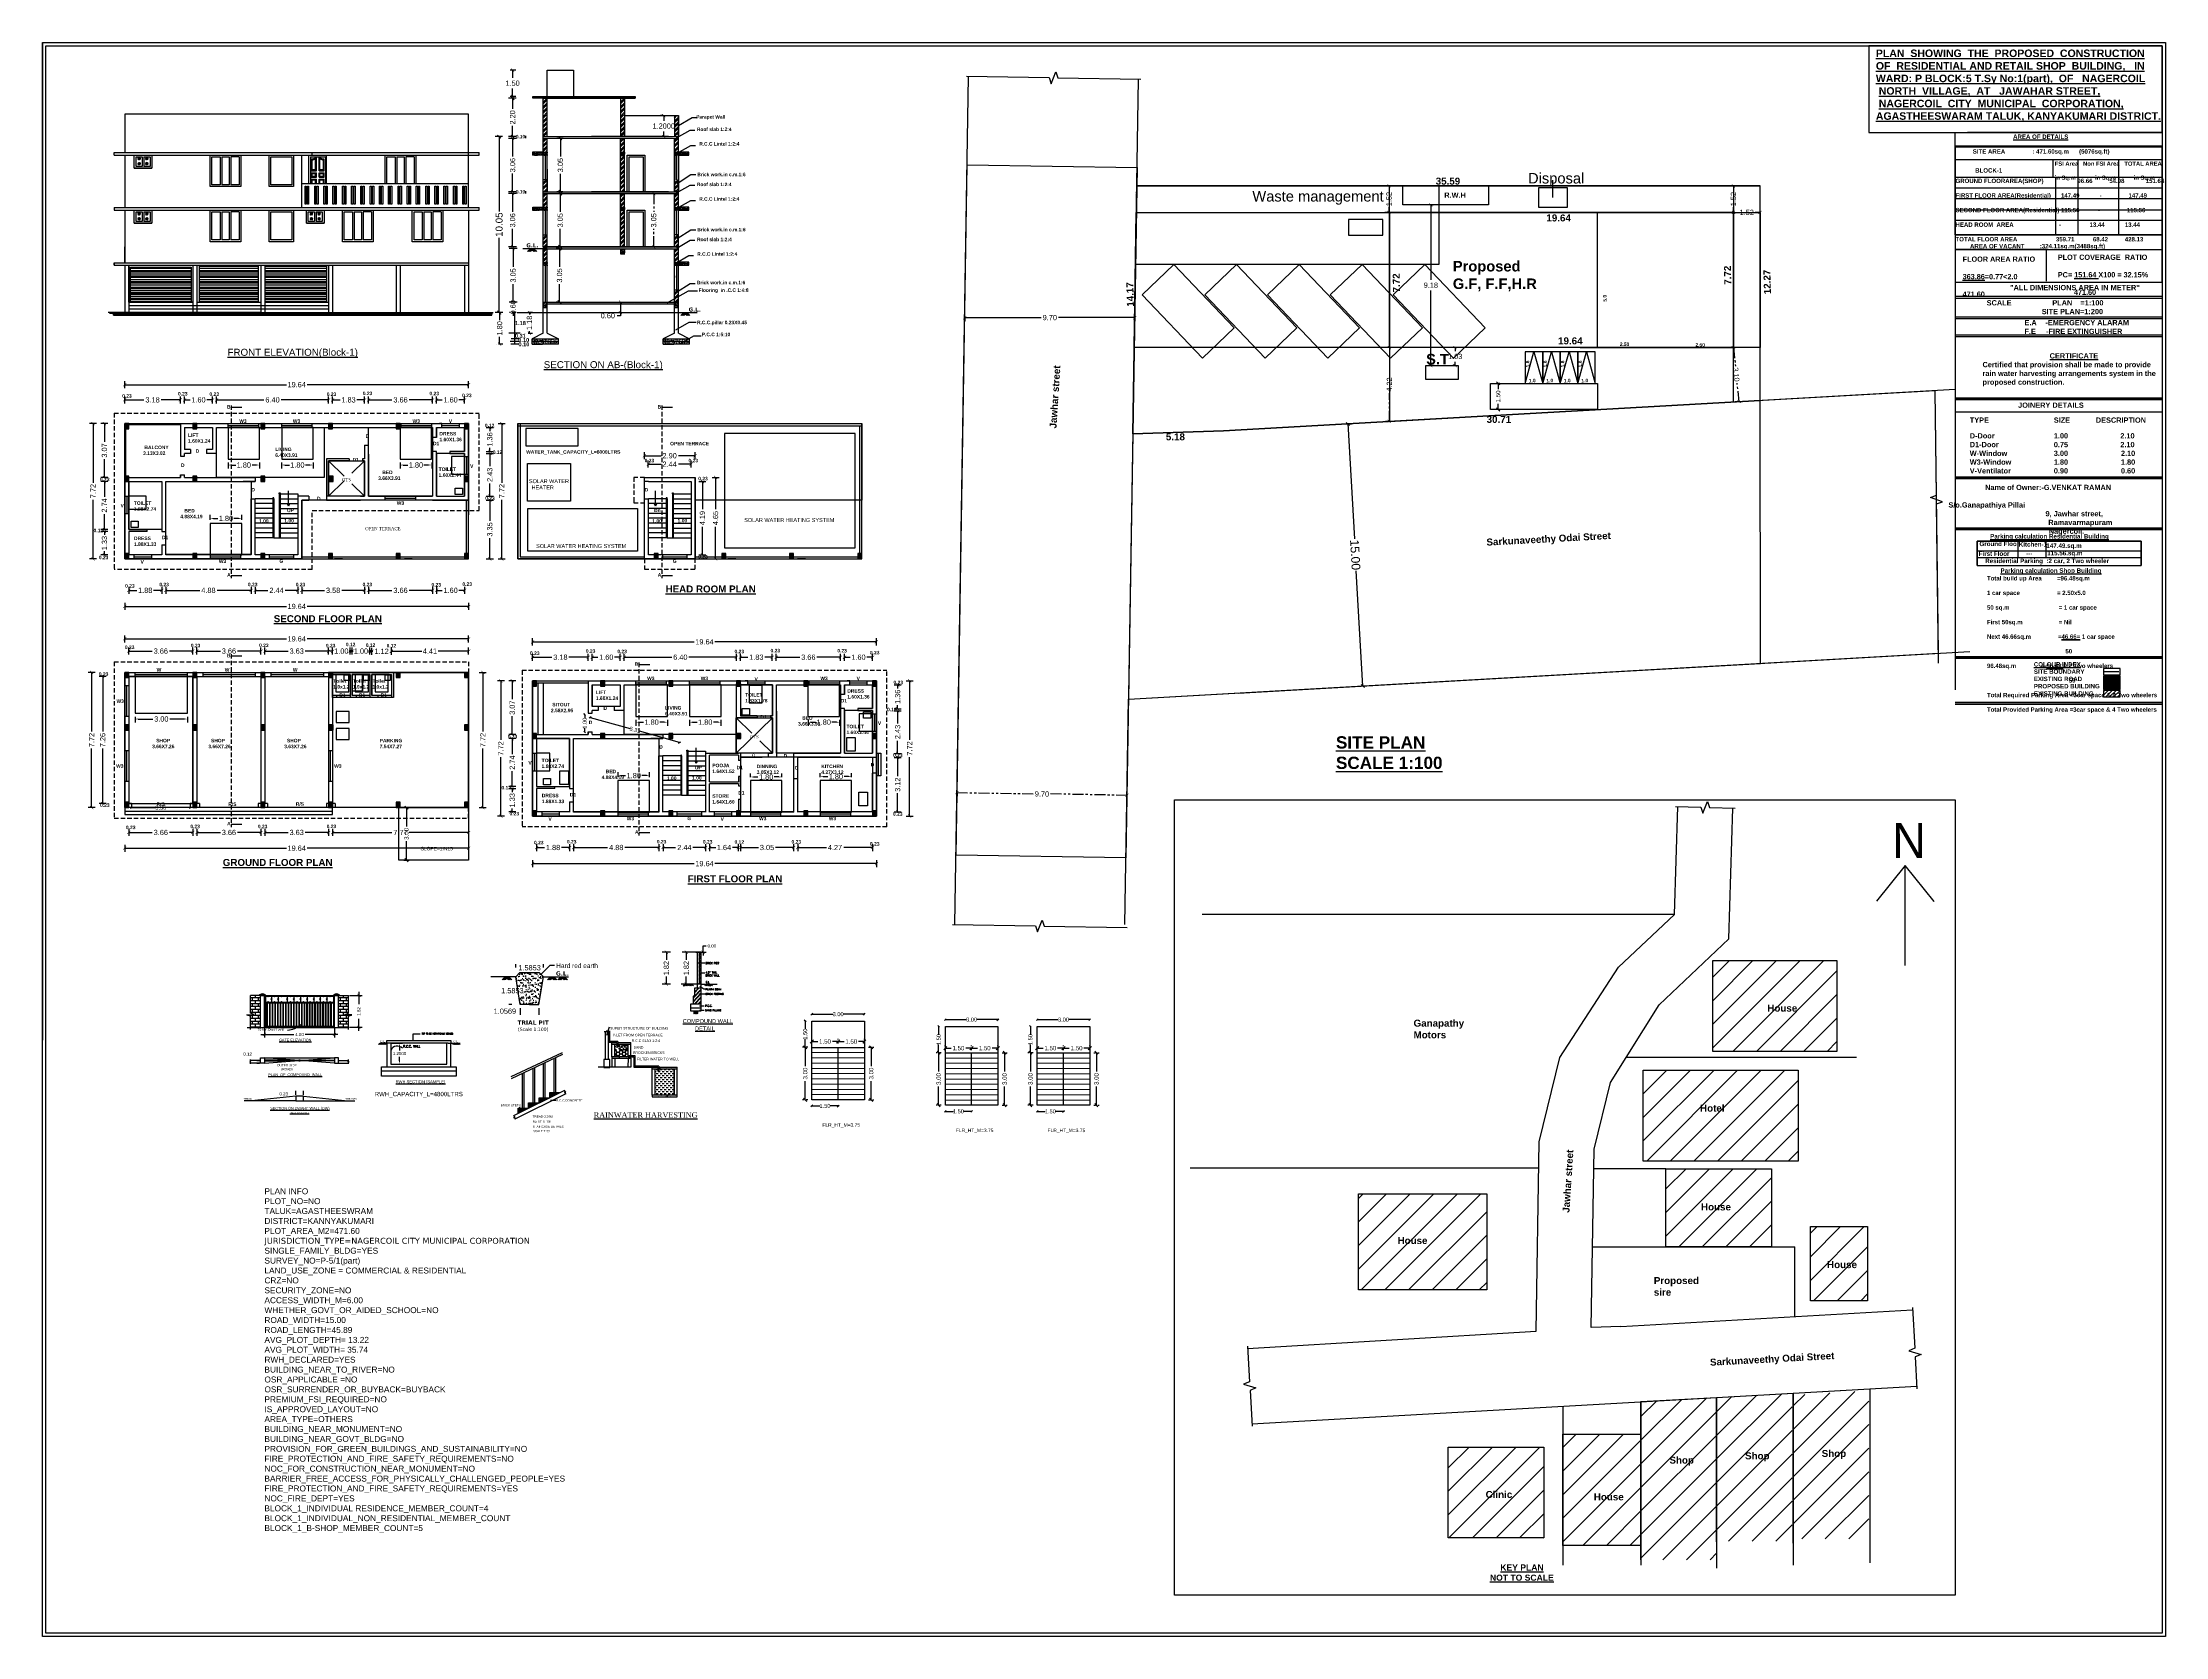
# Model space of a CAD drawing. Header units: metres. Extents: x 5231 to 10794, y 2038 to 4100.
# Drawn here: x 5230.7 to 5351.9, y 2037.9 to 2128.9 of the extents above; entities that cross this region are included whole.
import ezdxf

# ---------------------------------------------------------------- set-up
doc = ezdxf.new("R2010")
doc.units = ezdxf.units.M
for name, pattern in [('DASHED2', [0.375, 0.25, -0.125]), ('DOT2', [0.125, 0, -0.125]), ('HIDDEN', [0.375, 0.25, -0.125]), ('PHANTOM2', [1.25, 0.625, -0.125, 0.125, -0.125, 0.125, -0.125])]:
    doc.linetypes.add(name, pattern=pattern)
for name, color, linetype in [('ANGULAR_PARKING_SLOT_1', 7, 'Continuous'), ('BLK_1_FLR_0_BLT_UP_AREA', 7, 'Continuous'), ('BLK_1_FLR_0_DRINKING_WATER', 7, 'Continuous'), ('BLK_1_FLR_0_EXIT_WIDTH_DOOR', 7, 'Continuous'), ('BLK_1_FLR_0_EXIT_WIDTH_STAIR', 7, 'Continuous'), ('BLK_1_FLR_0_REGULAR_ROOM', 7, 'Continuous'), ('BLK_1_FLR_0_ROOM_1_LIGHT_VENTILATION_1', 140, 'Continuous'), ('BLK_1_FLR_0_STAIR_1', 7, 'Continuous'), ('BLK_1_FLR_0_WATER_CLOSET', 7, 'Continuous'), ('BLK_1_FLR_1_BLT_UP_AREA', 13, 'Continuous'), ('BLK_1_FLR_1_BLT_UP_AREA_DEDUCT', 7, 'Continuous'), ('BLK_1_FLR_1_EXIT_WIDTH_DOOR', 7, 'Continuous'), ('BLK_1_FLR_1_EXIT_WIDTH_STAIR', 7, 'Continuous'), ('BLK_1_FLR_1_REGULAR_ROOM', 7, 'Continuous'), ('BLK_1_FLR_1_ROOF_AREA', 54, 'Continuous'), ('BLK_1_FLR_1_ROOM_1_LIGHT_VENTILATION_1', 7, 'Continuous'), ('BLK_1_FLR_1_ROOM_1_LIGHT_VENTILATION_2', 7, 'Continuous'), ('BLK_1_FLR_1_STAIR_1', 7, 'Continuous'), ('BLK_1_FLR_1_WATER_CLOSET', 7, 'Continuous'), ('BLK_1_FLR_2_BLT_UP_AREA', 7, 'Continuous'), ('BLK_1_FLR_2_BLT_UP_AREA_DEDUCT', 7, 'Continuous'), ('BLK_1_FLR_2_EXIT_WIDTH_STAIR', 7, 'Continuous'), ('BLK_1_FLR_2_REGULAR_ROOM', 7, 'Continuous'), ('BLK_1_FLR_2_ROOF_AREA', 54, 'Continuous'), ('BLK_1_FLR_2_ROOM_1_LIGHT_VENTILATION_1', 7, 'Continuous'), ('BLK_1_FLR_2_ROOM_1_LIGHT_VENTILATION_2', 7, 'Continuous'), ('BLK_1_FLR_2_STAIR_1', 7, 'Continuous'), ('BLK_1_FLR_2_WASH', 7, 'Continuous'), ('BLK_1_FLR_2_WATER_CLOSET', 7, 'Continuous'), ('BLK_1_FLR_3_ROOF_AREA', 54, 'Continuous'), ('BLK_1_HT_OF_BLDG', 7, 'Continuous'), ('BLK_1_LVL_0_BLDG_FOOT_PRINT', 7, 'Continuous'), ('BLK_1_LVL_0_FRONT_SETBACK', 7, 'Continuous'), ('BLK_1_LVL_0_REAR_SETBACK', 7, 'Continuous'), ('BLK_1_LVL_0_SIDE_SETBACK1', 7, 'Continuous'), ('BLK_1_LVL_0_SIDE_SETBACK2', 7, 'Continuous'), ('BLK_1_PARAPET_HT', 233, 'Continuous'), ('BLK_1_PLINTH_HEIGHT', 7, 'Continuous'), ('BLK_1_ROOF_WATER_TANK_HT', 7, 'Continuous'), ('BLK_1_STAIR_HEADROOM', 13, 'Continuous'), ('BLK_2_FLR_0_STAIR_1', 7, 'Continuous'), ('BLK_2_FLR_0_URINAL', 7, 'Continuous'), ('COMPOUNDWALL', 7, 'Continuous'), ('DRIVE_WAY', 255, 'DOT2'), ('MAIN_GATE', 57, 'Continuous'), ('PER_AISLE_WIDTH', 7, 'Continuous'), ('PLAN_INFO', 7, 'Continuous'), ('PLOT_BOUNDARY', 7, 'Continuous'), ('ROAD_WIDTH', 1, 'Continuous'), ('RWH', 7, 'Continuous'), ('SEPTIC_TANK_1', 7, 'Continuous'), ('SOLAR_PANEL', 7, 'Continuous'), ('SOLAR_WATER_HEATER', 1, 'Continuous'), ('SURRENDER_ROAD_WIDTH', 2, 'Continuous'), ('TOILET_VENTILATION', 7, 'Continuous'), ('TWO_WHEELER_DRIVE_WAY', 6, 'Continuous'), ('TWO_WHEELER_PARKING', 7, 'Continuous'), ('WASTE_MANAGEMENT', 7, 'Continuous'), ('WATER_TANK_CALCULATION', 7, 'Continuous')]:
    doc.layers.add(name, color=color, linetype=linetype)
for name, color, linetype, lineweight in [('BLK_1_DA_RAMP_1', 7, 'Continuous', 0), ('BLK_1_FLR_0_STAIR_1_FLIGHT_1', 7, 'Continuous', 0), ('BLK_1_FLR_0_STAIR_1_FLIGHT_2', 7, 'Continuous', 0), ('BLK_1_FLR_0_STAIR_1_LANDING_1', 7, 'Continuous', 0), ('BLK_1_FLR_1_KITCHEN', 163, 'Continuous', 0), ('BLK_1_FLR_1_SP_WC', 233, 'Continuous', 5), ('BLK_1_FLR_1_STAIR_1_FLIGHT_1', 7, 'Continuous', 0), ('BLK_1_FLR_1_STAIR_1_FLIGHT_2', 7, 'Continuous', 0), ('BLK_1_FLR_1_STAIR_1_LANDING_1', 7, 'Continuous', 0), ('BLK_1_FLR_1_UNITFA_1', 7, 'Continuous', 0), ('BLK_1_FLR_1_WASH', 243, 'Continuous', 5), ('BLK_1_FLR_2_STAIR_1_FLIGHT_1', 7, 'Continuous', 0), ('BLK_1_FLR_2_STAIR_1_FLIGHT_2', 7, 'Continuous', 0), ('BLK_1_FLR_2_STAIR_1_LANDING_1', 7, 'Continuous', 0), ('DIST_EXIT', 7, 'Continuous', 0), ('LOCATION_PLAN', 7, 'Continuous', 0), ('NORTH_DIRECTION', 7, 'Continuous', 0), ('WASTE_DISPOSAL', 7, 'Continuous', 0)]:
    doc.layers.add(name, color=color, linetype=linetype, lineweight=lineweight)
doc.styles.add('outer', font='times.ttf', dxfattribs={"height": 7})
doc.styles.add('ROMANTIC', font='romantic.ttf')
doc.styles.add('S.M.S .HEADING', font='arial.ttf')
doc.styles.add('SMS1', font='arial.ttf', dxfattribs={"height": 0.3})
doc.styles.get("Standard").update_dxf_attribs({"font": 'arial.ttf'})
doc.styles.add('T', font='ROMI____.pfb', dxfattribs={"width": 1.2, "height": 24})
doc.styles.add('T1', font='ROMANS.shx', dxfattribs={"width": 0.96, "height": 4})
doc.styles.add('UATEXT', font='GOTHIC.TTF')
doc.styles.add('USA TEXT', font='GOTHIC.TTF')
doc.dimstyles.new('APP', dxfattribs={"dimscale": 0, "dimtxt": 0.23, "dimasz": 0.1, "dimexe": 0.18, "dimexo": 0.0625, "dimgap": 0, "dimtad": 0, "dimzin": 4, "dimdsep": 46, "dimtxsty": 'Standard', "dimblk1": 'OBLIQUE', "dimblk2": 'OBLIQUE', "dimsah": 1, "dimcen": 0.09, "dimse1": 1, "dimse2": 1, "dimclrt": 4, "dimadec": 0, "dimazin": 0, "dimtfac": 1, "dimtmove": 0, "dimatfit": 3, "dimldrblk": 'OBLIQUE', "dimfxl": 0, "dimtolj": 1, "dimtzin": 0, "dimarcsym": 0})
doc.dimstyles.new('SMS1', dxfattribs={"dimtxt": 0.2, "dimasz": 0.23, "dimexe": 0.13, "dimexo": 0.4, "dimgap": 0.901, "dimtad": 0, "dimdsep": 46, "dimtxsty": 'SMS1', "dimcen": 0.23, "dimadec": 0, "dimazin": 0, "dimtfac": 1, "dimtmove": 0, "dimatfit": 3, "dimfxl": 0, "dimarcsym": 0})
doc.dimstyles.get("Standard").update_dxf_attribs({"dimtxt": 0.18, "dimasz": 0.18, "dimexe": 0.18, "dimexo": 0.0625, "dimgap": 0.09, "dimtad": 0, "dimtih": 1, "dimtoh": 1, "dimdec": 4, "dimzin": 0, "dimdsep": 46, "dimtxsty": 'Standard', "dimcen": 0.09, "dimsd1": 1, "dimsd2": 1, "dimadec": 0, "dimazin": 0, "dimtfac": 1, "dimtdec": 4, "dimtofl": 0, "dimtmove": 0, "dimatfit": 3, "dimfxl": 0, "dimtolj": 1, "dimtzin": 0, "dimarcsym": 0})
doc.dimstyles.new('STANDARD$0', dxfattribs={"dimtxt": 0.25, "dimasz": 0.18, "dimexe": 0.15, "dimexo": 0.15, "dimgap": 0.1, "dimtad": 0, "dimzin": 0, "dimdsep": 46, "dimtxsty": 'Standard', "dimblk": 'OBLIQUE', "dimcen": 0.0625, "dimdle": 0.02, "dimadec": 0, "dimazin": 0, "dimtfac": 1, "dimtix": 1, "dimtofl": 0, "dimtmove": 2, "dimatfit": 3, "dimldrblk": 'OBLIQUE', "dimfxl": 0, "dimtolj": 1, "dimtzin": 0, "dimarcsym": 0})
pattern_1 = [(45, (4763.352914, 2199.43583), (-0.037123106, 0.037123106), []), (45, (4763.377663, 2199.43583), (-0.037123106, 0.037123106), [])]
pattern_2 = [(45, (-2096.89907, 2137.74966), (-0.134703842, 0.134703842), []), (45, (-2096.89907, 2137.8449), (-0.134703842, 0.134703842), [])]
pattern_3 = [(50, (-4267.39848, 2052.22014), (0.182184669, -0.0159390855), [0.01905, -0.20955]), (355, (-4267.39848, 2052.22014), (-0.0352434214, 0.1910568452), [0.01524, -0.167640584]), (100.4514447, (-4267.3833, 2052.2188), (0.146941247, 0.175117752), [0.0161900088, -0.1780902446]), (46.1842, (-4267.39848, 2052.27094), (0.271079041, -0.042042328), [0.028575, -0.314325]), (96.6355576, (-4267.3759, 2052.26743), (0.237404134, 0.2474261246), [0.024285023, -0.267135608]), (351.1841512, (-4267.39848, 2052.27094), (0.237404134, 0.2474261246), [0.022859967, -0.251459732]), (21, (-4267.37308, 2052.25824), (0.1516143913, -0.1022651982), [0.01905, -0.20955]), (326, (-4267.37308, 2052.25824), (0.0618020283, 0.184187966), [0.01524, -0.16764]), (71.451445, (-4267.36045, 2052.24971), (0.2134164193, 0.081922769), [0.0161900088, -0.1780899376]), (37.5, (-4267.398485, 2052.22014), (0.00308860325, 0.08455503887), [0, -0.165608, 0, -0.17018, 0, -0.168275]), (7.5, (-4267.398485, 2052.22014), (0.0668196625, 0.1001805748), [0, -0.097028, 0, -0.161798, 0, -0.064135]), (327.5, (-4267.45513, 2052.22014), (0.13559059517, -0.005728744), [0, -0.0635, 0, -0.19812, 0, -0.26289]), (317.5, (-4267.48053, 2052.22014), (0.1481291814, 0.025426491), [0, -0.08255, 0, -0.131572, 0, -0.18669])]
pattern_4 = [(45, (-2104.38907, 2140.89966), (-0.134703842, 0.134703842), []), (45, (-2104.38907, 2140.9949), (-0.134703842, 0.134703842), [])]
pattern_5 = [(45, (-2096.89907, 2140.89315), (-0.134703842, 0.134703842), []), (45, (-2096.89907, 2140.9884), (-0.134703842, 0.134703842), [])]
pattern_6 = [(45, (-2099.96907, 2140.89966), (-0.134703842, 0.134703842), []), (45, (-2099.96907, 2140.9949), (-0.134703842, 0.134703842), [])]
pattern_7 = [(45, (-2104.38907, 2144.04966), (-0.134703842, 0.134703842), []), (45, (-2104.38907, 2144.1449), (-0.134703842, 0.134703842), [])]
pattern_8 = [(45, (-2096.89907, 2144.04315), (-0.134703842, 0.134703842), []), (45, (-2096.89907, 2144.1384), (-0.134703842, 0.134703842), [])]
pattern_9 = [(45, (-2099.96907, 2144.04966), (-0.134703842, 0.134703842), []), (45, (-2099.96907, 2144.1449), (-0.134703842, 0.134703842), [])]
pattern_10 = [(0, (-747.4578, 839.47862), (0, 0.3175), []), (0, (-747.4578, 839.5183), (0, 0.3175), []), (0, (-747.4578, 839.558), (0, 0.3175), []), (0, (-747.4578, 839.67705), (0, 0.3175), [])]
pattern_11 = [(45, (-759.8518, 819.3179), (-0.67351921, 0.67351921), [])]
pattern_12 = [(45, (-759.8225, 818.7997), (-0.67351921, 0.67351921), [])]

# ---------------------------------------------------------------- blocks, each defined once
blk = doc.blocks.new('earth symbol')
at = {"lineweight": 0}
for p, q in [((-0.24, -0.13), (-0.11, 0)), ((-0.16, -0.27), (0.11, 0)), ((0.24, -0.13), (0.11, 0)), ((-0.57, -0.34), (-0.5, -0.27)), ((-0.5, -0.27), (-0.24, -0.02)), ((-0.46, -0.34), (-0.39, -0.27)), ((-0.39, -0.27), (-0.24, -0.13)), ((-0.34, -0.34), (-0.27, -0.27)), ((-0.27, -0.27), (-0.24, -0.24)), ((-0.24, -0.24), (0, 0)), ((-0.24, -0.02), (-0.22, 0)), ((-0.23, -0.34), (-0.16, -0.27)), ((0.12, -0.34), (-0.06, -0.17)), ((0.23, -0.34), (0, -0.11)), ((0.34, -0.34), (0.06, -0.06)), ((0.46, -0.34), (0.13, -0.02))]:
    blk.add_line(p, q, dxfattribs=at)
blk = doc.blocks.new('*D5')
at = {"color": 0}
for p, q in [((5257.69, 2076.08), (5257.69, 2076.27)), ((5259.27, 2076.08), (5259.27, 2076.27))]:
    blk.add_line(p, q, dxfattribs=at)
at = {"layer": 'Defpoints', "color": 0}
for p in [(5257.69, 2075.88), (5259.27, 2076.07), (5259.27, 2075.88)]:
    blk.add_point(p, dxfattribs=at)
at = {"color": 0, "lineweight": 30, "insert": (5258.48, 2076.07), "char_height": 0.3, "attachment_point": 5}
blk.add_mtext('\\A1;1.5853', dxfattribs=at)
blk = doc.blocks.new('*D6')
at = {"color": 0}
for p, q in [((5257.95, 2073.77), (5257.95, 2073.39)), ((5259.01, 2073.77), (5259.01, 2073.39))]:
    blk.add_line(p, q, dxfattribs=at)
at = {"layer": 'Defpoints', "color": 0}
for p in [(5257.95, 2073.97), (5259.01, 2073.97), (5259.01, 2073.59)]:
    blk.add_point(p, dxfattribs=at)
at = {"color": 0, "lineweight": 30, "insert": (5257.07, 2073.59), "char_height": 0.3, "attachment_point": 5}
blk.add_mtext('\\A1;1.0569', dxfattribs=at)
blk = doc.blocks.new('*D7')
at = {"color": 0}
for p, q in [((5257.69, 2075.56), (5257.7, 2075.56)), ((5257.46, 2073.97), (5257.3, 2073.97))]:
    blk.add_line(p, q, dxfattribs=at)
at = {"layer": 'Defpoints', "color": 0}
for p in [(5257.49, 2075.56), (5257.5, 2073.97), (5257.66, 2073.97)]:
    blk.add_point(p, dxfattribs=at)
at = {"color": 0, "lineweight": 30, "insert": (5257.5, 2074.76), "char_height": 0.3, "attachment_point": 5}
blk.add_mtext('\\A1;1.5853', dxfattribs=at)
blk = doc.blocks.new('*D8')
at = {"layer": 'Defpoints', "color": 0}
for p in [(5250.55, 2071.77), (5251.05, 2071.77), (5250.55, 2070.57)]:
    blk.add_point(p, dxfattribs=at)
at = {"layer": 'RWH', "color": 0, "lineweight": -2}
for p, q in [((5250.62, 2071.77), (5251.23, 2071.77)), ((5251.05, 2071.59), (5251.05, 2071.35)), ((5251.05, 2070.75), (5251.05, 2070.98)), ((5250.62, 2070.57), (5251.23, 2070.57))]:
    blk.add_line(p, q, dxfattribs=at)
at = {"layer": 'RWH', "color": 0}
for points in [[(5251.02, 2071.59), (5251.08, 2071.59), (5251.05, 2071.77)], [(5251.02, 2070.75), (5251.08, 2070.75), (5251.05, 2070.57)]]:
    blk.add_solid(points, dxfattribs=at)
at = {"layer": 'RWH', "color": 0, "lineweight": 30, "insert": (5251.05, 2071.17), "char_height": 0.18, "attachment_point": 5}
blk.add_mtext('\\A1;1.2000', dxfattribs=at)
blk = doc.blocks.new('_ArchTick')
at = {"color": 0, "linetype": 'ByBlock', "const_width": 0.15}
blk.add_lwpolyline([(-0.5, -0.5), (0.5, 0.5)], dxfattribs=at)
blk = doc.blocks.new('*D14')
at = {"layer": 'COMPOUNDWALL', "color": 0, "lineweight": -2}
blk.add_line((5267.98, 2076.96), (5268.57, 2076.96), dxfattribs=at)
blk.add_line((5267.98, 2076.96), (5268.57, 2076.96), dxfattribs=at)
at = {"layer": 'COMPOUNDWALL', "color": 0}
for p, q in [((5268.39, 2076.96), (5268.39, 2077.32)), ((5268.39, 2077.32), (5268.57, 2077.32)), ((5268.39, 2076.96), (5268.39, 2076.78))]:
    blk.add_line(p, q, dxfattribs=at)
at = {"layer": 'Defpoints', "color": 0}
for p in [(5267.92, 2076.96), (5267.92, 2076.96), (5268.39, 2076.96)]:
    blk.add_point(p, dxfattribs=at)
at = {"layer": 'COMPOUNDWALL', "color": 0, "xscale": 0.18, "yscale": 0.18, "zscale": 0.18}
for rotation in [90, 270]:
    blk.add_blockref('_ArchTick', (5268.39, 2076.96), dxfattribs=dict(at, rotation=rotation))
at = {"layer": 'COMPOUNDWALL', "color": 0, "lineweight": 30, "insert": (5268.89, 2077.32), "char_height": 0.18, "attachment_point": 5}
blk.add_mtext('\\A1;0.00', dxfattribs=at)
blk = doc.blocks.new('*D9')
at = {"color": 0, "lineweight": -2}
for p, q in [((5242.91, 2070.78), (5243.06, 2070.78)), ((5242.91, 2070.62), (5243.06, 2070.62))]:
    blk.add_line(p, q, dxfattribs=at)
at = {"layer": 'Defpoints', "color": 0}
for p in [(5242.84, 2070.78), (5242.84, 2070.62), (5242.88, 2070.62)]:
    blk.add_point(p, dxfattribs=at)
at = {"color": 0, "lineweight": 30, "insert": (5242.38, 2071.14), "char_height": 0.18, "attachment_point": 5}
blk.add_mtext('\\A1;0.12', dxfattribs=at)
blk = doc.blocks.new('*D10')
at = {"color": 0, "lineweight": -2}
for p, q in [((5245.13, 2068.81), (5245.13, 2069.05)), ((5245.56, 2068.81), (5245.56, 2069.05))]:
    blk.add_line(p, q, dxfattribs=at)
at = {"layer": 'Defpoints', "color": 0}
for p in [(5245.13, 2068.74), (5245.56, 2068.87), (5245.56, 2068.74)]:
    blk.add_point(p, dxfattribs=at)
at = {"color": 0, "lineweight": 30, "insert": (5244.44, 2068.87), "char_height": 0.18, "attachment_point": 5}
blk.add_mtext('\\A1;0.23', dxfattribs=at)
blk = doc.blocks.new('*D15')
at = {"layer": 'Defpoints', "color": 0}
for p in [(5243.34, 2072.67), (5247.33, 2072.67), (5247.33, 2072.26)]:
    blk.add_point(p, dxfattribs=at)
at = {"layer": 'MAIN_GATE', "color": 0}
for p, q in [((5243.14, 2072.26), (5245.01, 2072.26)), ((5247.53, 2072.26), (5245.66, 2072.26))]:
    blk.add_line(p, q, dxfattribs=at)
at = {"layer": 'MAIN_GATE', "color": 0, "lineweight": -2}
for p, q in [((5243.34, 2072.6), (5243.34, 2072.08)), ((5247.33, 2072.6), (5247.33, 2072.08))]:
    blk.add_line(p, q, dxfattribs=at)
at = {"layer": 'MAIN_GATE', "color": 0, "xscale": 0.18, "yscale": 0.18, "zscale": 0.18, "rotation": 180}
blk.add_blockref('_ArchTick', (5243.34, 2072.26), dxfattribs=at)
at = {"layer": 'MAIN_GATE', "color": 0, "xscale": 0.18, "yscale": 0.18, "zscale": 0.18}
blk.add_blockref('_ArchTick', (5247.33, 2072.26), dxfattribs=at)
at = {"layer": 'MAIN_GATE', "color": 0, "lineweight": 30, "insert": (5245.34, 2072.26), "char_height": 0.18, "attachment_point": 5}
blk.add_mtext('\\A1;4.00', dxfattribs=at)
blk = doc.blocks.new('*D11')
at = {"layer": 'Defpoints', "color": 0}
for p in [(5248.14, 2074.49), (5248.73, 2074.49), (5248.14, 2072.67)]:
    blk.add_point(p, dxfattribs=at)
at = {"layer": 'MAIN_GATE', "color": 0, "lineweight": -2}
for p, q in [((5248.2, 2074.49), (5248.91, 2074.49)), ((5248.2, 2072.67), (5248.91, 2072.67))]:
    blk.add_line(p, q, dxfattribs=at)
at = {"layer": 'MAIN_GATE', "color": 0}
for p, q in [((5248.73, 2074.69), (5248.73, 2074)), ((5248.73, 2072.47), (5248.73, 2073.15))]:
    blk.add_line(p, q, dxfattribs=at)
at = {"layer": 'MAIN_GATE', "color": 0, "xscale": 0.18, "yscale": 0.18, "zscale": 0.18}
for p, rotation in [((5248.73, 2074.49), 90), ((5248.73, 2072.67), 270)]:
    blk.add_blockref('_ArchTick', p, dxfattribs=dict(at, rotation=rotation))
at = {"layer": 'MAIN_GATE', "color": 0, "lineweight": 30, "insert": (5248.73, 2073.58), "char_height": 0.18, "attachment_point": 5, "rotation": 90}
blk.add_mtext('\\A1;1.82', dxfattribs=at)
blk = doc.blocks.new('*D12')
at = {"layer": 'COMPOUNDWALL', "color": 0}
for p, q in [((5266.52, 2076.96), (5266.06, 2076.96)), ((5266.52, 2075.14), (5266.06, 2075.14))]:
    blk.add_line(p, q, dxfattribs=at)
at = {"layer": 'COMPOUNDWALL', "color": 0, "lineweight": -2}
for p, q in [((5266.29, 2076.98), (5266.29, 2076.52)), ((5266.29, 2075.12), (5266.29, 2075.57))]:
    blk.add_line(p, q, dxfattribs=at)
at = {"layer": 'Defpoints', "color": 0}
for p in [(5268.57, 2076.96), (5266.29, 2075.14), (5268.73, 2075.14)]:
    blk.add_point(p, dxfattribs=at)
at = {"layer": 'COMPOUNDWALL', "color": 0, "lineweight": -2, "xscale": 0.18, "yscale": 0.18, "zscale": 0.18}
for p, rotation in [((5266.29, 2076.96), 90), ((5266.29, 2075.14), 270)]:
    blk.add_blockref('_ArchTick', p, dxfattribs=dict(at, rotation=rotation))
at = {"layer": 'COMPOUNDWALL', "color": 0, "lineweight": 30, "insert": (5266.29, 2076.05), "char_height": 0.3, "attachment_point": 5, "rotation": 90}
blk.add_mtext('\\A1;1.82', dxfattribs=at)
blk = doc.blocks.new('*D13')
at = {"layer": 'COMPOUNDWALL', "color": 0}
for p, q in [((5267.66, 2076.96), (5267.2, 2076.96)), ((5267.66, 2075.14), (5267.2, 2075.14))]:
    blk.add_line(p, q, dxfattribs=at)
at = {"layer": 'COMPOUNDWALL', "color": 0, "lineweight": -2}
for p, q in [((5267.43, 2076.98), (5267.43, 2076.52)), ((5267.43, 2075.12), (5267.43, 2075.57))]:
    blk.add_line(p, q, dxfattribs=at)
at = {"layer": 'Defpoints', "color": 0}
for p in [(5269.23, 2076.96), (5267.43, 2075.14), (5269.87, 2075.14)]:
    blk.add_point(p, dxfattribs=at)
at = {"layer": 'COMPOUNDWALL', "color": 0, "lineweight": -2, "xscale": 0.18, "yscale": 0.18, "zscale": 0.18}
for p, rotation in [((5267.43, 2076.96), 90), ((5267.43, 2075.14), 270)]:
    blk.add_blockref('_ArchTick', p, dxfattribs=dict(at, rotation=rotation))
at = {"layer": 'COMPOUNDWALL', "color": 0, "lineweight": 30, "insert": (5267.43, 2076.05), "char_height": 0.3, "attachment_point": 5, "rotation": 90}
blk.add_mtext('\\A1;1.82', dxfattribs=at)
blk = doc.blocks.new('*D16')
at = {"color": 0, "lineweight": -2}
for p, q in [((5235.57, 2094.16), (5236.93, 2094.16)), ((5239.27, 2094.16), (5237.91, 2094.16))]:
    blk.add_line(p, q, dxfattribs=at)
at = {"color": 0}
for p, q in [((5235.59, 2093.96), (5235.59, 2094.36)), ((5239.25, 2093.96), (5239.25, 2094.36))]:
    blk.add_line(p, q, dxfattribs=at)
at = {"layer": 'Defpoints', "color": 0}
for p in [(5239.25, 2094.16), (5235.59, 2092.64), (5239.25, 2092.64)]:
    blk.add_point(p, dxfattribs=at)
at = {"color": 0, "lineweight": -2, "xscale": 0.18, "yscale": 0.18, "zscale": 0.18, "rotation": 180}
blk.add_blockref('_ArchTick', (5235.59, 2094.16), dxfattribs=at)
at = {"color": 0, "lineweight": -2, "xscale": 0.18, "yscale": 0.18, "zscale": 0.18}
blk.add_blockref('_ArchTick', (5239.25, 2094.16), dxfattribs=at)
at = {"color": 0, "insert": (5237.42, 2094.16), "char_height": 0.3, "attachment_point": 5}
blk.add_mtext('\\A1;3.66', dxfattribs=at)
blk = doc.blocks.new('*D17')
at = {"color": 0, "lineweight": -2}
for p, q in [((5239.46, 2094.16), (5240.82, 2094.16)), ((5243.16, 2094.16), (5241.8, 2094.16))]:
    blk.add_line(p, q, dxfattribs=at)
at = {"color": 0}
for p, q in [((5239.48, 2093.96), (5239.48, 2094.36)), ((5243.14, 2093.96), (5243.14, 2094.36))]:
    blk.add_line(p, q, dxfattribs=at)
at = {"layer": 'Defpoints', "color": 0}
for p in [(5243.14, 2094.16), (5239.48, 2092.64), (5243.14, 2092.64)]:
    blk.add_point(p, dxfattribs=at)
at = {"color": 0, "lineweight": -2, "xscale": 0.18, "yscale": 0.18, "zscale": 0.18, "rotation": 180}
blk.add_blockref('_ArchTick', (5239.48, 2094.16), dxfattribs=at)
at = {"color": 0, "lineweight": -2, "xscale": 0.18, "yscale": 0.18, "zscale": 0.18}
blk.add_blockref('_ArchTick', (5243.14, 2094.16), dxfattribs=at)
at = {"color": 0, "insert": (5241.31, 2094.16), "char_height": 0.3, "attachment_point": 5}
blk.add_mtext('\\A1;3.66', dxfattribs=at)
blk = doc.blocks.new('*D18')
at = {"color": 0, "lineweight": -2}
for p, q in [((5243.35, 2094.16), (5244.69, 2094.16)), ((5247.02, 2094.16), (5245.67, 2094.16))]:
    blk.add_line(p, q, dxfattribs=at)
at = {"color": 0}
for p, q in [((5243.37, 2093.96), (5243.37, 2094.36)), ((5247, 2093.96), (5247, 2094.36))]:
    blk.add_line(p, q, dxfattribs=at)
at = {"layer": 'Defpoints', "color": 0}
for p in [(5247, 2094.16), (5243.37, 2092.71), (5247, 2092.71)]:
    blk.add_point(p, dxfattribs=at)
at = {"color": 0, "lineweight": -2, "xscale": 0.18, "yscale": 0.18, "zscale": 0.18, "rotation": 180}
blk.add_blockref('_ArchTick', (5243.37, 2094.16), dxfattribs=at)
at = {"color": 0, "lineweight": -2, "xscale": 0.18, "yscale": 0.18, "zscale": 0.18}
blk.add_blockref('_ArchTick', (5247, 2094.16), dxfattribs=at)
at = {"color": 0, "insert": (5245.18, 2094.16), "char_height": 0.3, "attachment_point": 5}
blk.add_mtext('\\A1;3.63', dxfattribs=at)
blk = doc.blocks.new('*D19')
at = {"color": 0, "lineweight": -2}
for p, q in [((5235.34, 2094.86), (5244.59, 2094.86)), ((5255.02, 2094.86), (5245.77, 2094.86))]:
    blk.add_line(p, q, dxfattribs=at)
at = {"color": 0}
for p, q in [((5235.36, 2094.66), (5235.36, 2095.06)), ((5255, 2094.66), (5255, 2095.06))]:
    blk.add_line(p, q, dxfattribs=at)
at = {"layer": 'Defpoints', "color": 0}
for p in [(5255, 2094.86), (5235.36, 2092.94), (5255, 2092.94)]:
    blk.add_point(p, dxfattribs=at)
at = {"color": 0, "lineweight": -2, "xscale": 0.18, "yscale": 0.18, "zscale": 0.18, "rotation": 180}
blk.add_blockref('_ArchTick', (5235.36, 2094.86), dxfattribs=at)
at = {"color": 0, "lineweight": -2, "xscale": 0.18, "yscale": 0.18, "zscale": 0.18}
blk.add_blockref('_ArchTick', (5255, 2094.86), dxfattribs=at)
at = {"color": 0, "insert": (5245.18, 2094.86), "char_height": 0.3, "attachment_point": 5}
blk.add_mtext('\\A1;19.64', dxfattribs=at)
blk = doc.blocks.new('*D20')
at = {"color": 0}
for p, q in [((5234.3, 2092.71), (5233.9, 2092.71)), ((5234.3, 2085.45), (5233.9, 2085.45))]:
    blk.add_line(p, q, dxfattribs=at)
at = {"color": 0, "lineweight": -2}
for p, q in [((5234.1, 2092.73), (5234.1, 2089.57)), ((5234.1, 2085.43), (5234.1, 2088.6))]:
    blk.add_line(p, q, dxfattribs=at)
at = {"layer": 'Defpoints', "color": 0}
for p in [(5235.81, 2092.71), (5234.1, 2085.45), (5235.81, 2085.45)]:
    blk.add_point(p, dxfattribs=at)
at = {"color": 0, "lineweight": -2, "xscale": 0.18, "yscale": 0.18, "zscale": 0.18}
for p, rotation in [((5234.1, 2092.71), 90), ((5234.1, 2085.45), 270)]:
    blk.add_blockref('_ArchTick', p, dxfattribs=dict(at, rotation=rotation))
at = {"color": 0, "insert": (5234.1, 2089.08), "char_height": 0.3, "attachment_point": 5, "rotation": 90}
blk.add_mtext('\\A1;7.26', dxfattribs=at)
blk = doc.blocks.new('*D21')
at = {"color": 0}
for p, q in [((5233.67, 2092.94), (5233.27, 2092.94)), ((5233.67, 2085.22), (5233.27, 2085.22))]:
    blk.add_line(p, q, dxfattribs=at)
at = {"color": 0, "lineweight": -2}
for p, q in [((5233.47, 2092.96), (5233.47, 2089.57)), ((5233.47, 2085.2), (5233.47, 2088.6))]:
    blk.add_line(p, q, dxfattribs=at)
at = {"layer": 'Defpoints', "color": 0}
for p in [(5235.36, 2092.94), (5233.47, 2085.22), (5235.36, 2085.22)]:
    blk.add_point(p, dxfattribs=at)
at = {"color": 0, "lineweight": -2, "xscale": 0.18, "yscale": 0.18, "zscale": 0.18}
for p, rotation in [((5233.47, 2092.94), 90), ((5233.47, 2085.22), 270)]:
    blk.add_blockref('_ArchTick', p, dxfattribs=dict(at, rotation=rotation))
at = {"color": 0, "insert": (5233.47, 2089.08), "char_height": 0.3, "attachment_point": 5, "rotation": 90}
blk.add_mtext('\\A1;7.72', dxfattribs=at)
blk = doc.blocks.new('*D22')
at = {"color": 0, "lineweight": -2}
for p, q in [((5235.57, 2083.8), (5236.93, 2083.8)), ((5239.27, 2083.8), (5237.91, 2083.8))]:
    blk.add_line(p, q, dxfattribs=at)
at = {"color": 0}
for p, q in [((5235.59, 2084), (5235.59, 2083.6)), ((5239.25, 2084), (5239.25, 2083.6))]:
    blk.add_line(p, q, dxfattribs=at)
at = {"layer": 'Defpoints', "color": 0}
for p in [(5235.59, 2085.52), (5239.25, 2085.52), (5239.25, 2083.8)]:
    blk.add_point(p, dxfattribs=at)
at = {"color": 0, "lineweight": -2, "xscale": 0.18, "yscale": 0.18, "zscale": 0.18, "rotation": 180}
blk.add_blockref('_ArchTick', (5235.59, 2083.8), dxfattribs=at)
at = {"color": 0, "lineweight": -2, "xscale": 0.18, "yscale": 0.18, "zscale": 0.18}
blk.add_blockref('_ArchTick', (5239.25, 2083.8), dxfattribs=at)
at = {"color": 0, "insert": (5237.42, 2083.8), "char_height": 0.3, "attachment_point": 5}
blk.add_mtext('\\A1;3.66', dxfattribs=at)
blk = doc.blocks.new('*D23')
at = {"color": 0, "lineweight": -2}
for p, q in [((5239.46, 2083.8), (5240.82, 2083.8)), ((5243.16, 2083.8), (5241.8, 2083.8))]:
    blk.add_line(p, q, dxfattribs=at)
at = {"color": 0}
for p, q in [((5239.48, 2084), (5239.48, 2083.6)), ((5243.14, 2084), (5243.14, 2083.6))]:
    blk.add_line(p, q, dxfattribs=at)
at = {"layer": 'Defpoints', "color": 0}
for p in [(5239.48, 2085.7), (5243.14, 2085.7), (5243.14, 2083.8)]:
    blk.add_point(p, dxfattribs=at)
at = {"color": 0, "lineweight": -2, "xscale": 0.18, "yscale": 0.18, "zscale": 0.18, "rotation": 180}
blk.add_blockref('_ArchTick', (5239.48, 2083.8), dxfattribs=at)
at = {"color": 0, "lineweight": -2, "xscale": 0.18, "yscale": 0.18, "zscale": 0.18}
blk.add_blockref('_ArchTick', (5243.14, 2083.8), dxfattribs=at)
at = {"color": 0, "insert": (5241.31, 2083.8), "char_height": 0.3, "attachment_point": 5}
blk.add_mtext('\\A1;3.66', dxfattribs=at)
blk = doc.blocks.new('*D24')
at = {"color": 0, "lineweight": -2}
for p, q in [((5243.35, 2083.8), (5244.69, 2083.8)), ((5247.02, 2083.8), (5245.67, 2083.8))]:
    blk.add_line(p, q, dxfattribs=at)
at = {"color": 0}
for p, q in [((5243.37, 2084), (5243.37, 2083.6)), ((5247, 2084), (5247, 2083.6))]:
    blk.add_line(p, q, dxfattribs=at)
at = {"layer": 'Defpoints', "color": 0}
for p in [(5243.37, 2085.7), (5247, 2085.7), (5247, 2083.8)]:
    blk.add_point(p, dxfattribs=at)
at = {"color": 0, "lineweight": -2, "xscale": 0.18, "yscale": 0.18, "zscale": 0.18, "rotation": 180}
blk.add_blockref('_ArchTick', (5243.37, 2083.8), dxfattribs=at)
at = {"color": 0, "lineweight": -2, "xscale": 0.18, "yscale": 0.18, "zscale": 0.18}
blk.add_blockref('_ArchTick', (5247, 2083.8), dxfattribs=at)
at = {"color": 0, "insert": (5245.18, 2083.8), "char_height": 0.3, "attachment_point": 5}
blk.add_mtext('\\A1;3.63', dxfattribs=at)
blk = doc.blocks.new('*D25')
at = {"color": 0, "lineweight": -2}
for p, q in [((5247.21, 2083.8), (5250.62, 2083.8)), ((5255.02, 2083.8), (5251.6, 2083.8))]:
    blk.add_line(p, q, dxfattribs=at)
at = {"color": 0}
for p, q in [((5247.23, 2084), (5247.23, 2083.6)), ((5255, 2084), (5255, 2083.6))]:
    blk.add_line(p, q, dxfattribs=at)
at = {"layer": 'Defpoints', "color": 0}
for p in [(5247.23, 2085.22), (5255, 2085.22), (5255, 2083.8)]:
    blk.add_point(p, dxfattribs=at)
at = {"color": 0, "lineweight": -2, "xscale": 0.18, "yscale": 0.18, "zscale": 0.18, "rotation": 180}
blk.add_blockref('_ArchTick', (5247.23, 2083.8), dxfattribs=at)
at = {"color": 0, "lineweight": -2, "xscale": 0.18, "yscale": 0.18, "zscale": 0.18}
blk.add_blockref('_ArchTick', (5255, 2083.8), dxfattribs=at)
at = {"color": 0, "insert": (5251.11, 2083.8), "char_height": 0.3, "attachment_point": 5}
blk.add_mtext('\\A1;7.77', dxfattribs=at)
blk = doc.blocks.new('*D26')
at = {"color": 0}
for p, q in [((5235.36, 2083.1), (5235.36, 2082.7)), ((5255, 2083.1), (5255, 2082.7))]:
    blk.add_line(p, q, dxfattribs=at)
at = {"color": 0, "lineweight": -2}
for p, q in [((5235.34, 2082.9), (5244.59, 2082.9)), ((5255.02, 2082.9), (5245.77, 2082.9))]:
    blk.add_line(p, q, dxfattribs=at)
at = {"layer": 'Defpoints', "color": 0}
for p in [(5235.36, 2085.22), (5255, 2085.22), (5255, 2082.9)]:
    blk.add_point(p, dxfattribs=at)
at = {"color": 0, "lineweight": -2, "xscale": 0.18, "yscale": 0.18, "zscale": 0.18, "rotation": 180}
blk.add_blockref('_ArchTick', (5235.36, 2082.9), dxfattribs=at)
at = {"color": 0, "lineweight": -2, "xscale": 0.18, "yscale": 0.18, "zscale": 0.18}
blk.add_blockref('_ArchTick', (5255, 2082.9), dxfattribs=at)
at = {"color": 0, "insert": (5245.18, 2082.9), "char_height": 0.3, "attachment_point": 5}
blk.add_mtext('\\A1;19.64', dxfattribs=at)
blk = doc.blocks.new('*D27')
at = {"color": 0}
for p, q in [((5255.61, 2092.94), (5256.01, 2092.94)), ((5255.61, 2085.22), (5256.01, 2085.22))]:
    blk.add_line(p, q, dxfattribs=at)
at = {"color": 0, "lineweight": -2}
for p, q in [((5255.81, 2092.96), (5255.81, 2089.57)), ((5255.81, 2085.2), (5255.81, 2088.6))]:
    blk.add_line(p, q, dxfattribs=at)
at = {"layer": 'Defpoints', "color": 0}
for p in [(5254.33, 2092.94), (5255.81, 2092.94), (5254.33, 2085.22)]:
    blk.add_point(p, dxfattribs=at)
at = {"color": 0, "lineweight": -2, "xscale": 0.18, "yscale": 0.18, "zscale": 0.18}
for p, rotation in [((5255.81, 2092.94), 90), ((5255.81, 2085.22), 270)]:
    blk.add_blockref('_ArchTick', p, dxfattribs=dict(at, rotation=rotation))
at = {"color": 0, "insert": (5255.81, 2089.08), "char_height": 0.3, "attachment_point": 5, "rotation": 90}
blk.add_mtext('\\A1;7.72', dxfattribs=at)
blk = doc.blocks.new('*D28')
at = {"color": 0}
for p, q in [((5258.65, 2093.61), (5258.65, 2094.01)), ((5261.83, 2093.61), (5261.83, 2094.01))]:
    blk.add_line(p, q, dxfattribs=at)
at = {"color": 0, "lineweight": -2}
for p, q in [((5258.63, 2093.81), (5259.75, 2093.81)), ((5261.85, 2093.81), (5260.73, 2093.81))]:
    blk.add_line(p, q, dxfattribs=at)
at = {"layer": 'Defpoints', "color": 0}
for p in [(5261.83, 2093.81), (5258.65, 2092.46), (5261.83, 2092.46)]:
    blk.add_point(p, dxfattribs=at)
at = {"color": 0, "lineweight": -2, "xscale": 0.18, "yscale": 0.18, "zscale": 0.18, "rotation": 180}
blk.add_blockref('_ArchTick', (5258.65, 2093.81), dxfattribs=at)
at = {"color": 0, "lineweight": -2, "xscale": 0.18, "yscale": 0.18, "zscale": 0.18}
blk.add_blockref('_ArchTick', (5261.83, 2093.81), dxfattribs=at)
at = {"color": 0, "insert": (5260.24, 2093.81), "char_height": 0.3, "attachment_point": 5}
blk.add_mtext('\\A1;3.18', dxfattribs=at)
blk = doc.blocks.new('*D29')
at = {"color": 0}
for p, q in [((5262.06, 2093.61), (5262.06, 2094.01)), ((5263.66, 2093.61), (5263.66, 2094.01))]:
    blk.add_line(p, q, dxfattribs=at)
at = {"color": 0, "lineweight": -2}
for p, q in [((5262.04, 2093.81), (5262.38, 2093.81)), ((5263.68, 2093.81), (5263.33, 2093.81))]:
    blk.add_line(p, q, dxfattribs=at)
at = {"layer": 'Defpoints', "color": 0}
for p in [(5263.66, 2093.81), (5262.06, 2092.23), (5263.66, 2092.23)]:
    blk.add_point(p, dxfattribs=at)
at = {"color": 0, "lineweight": -2, "xscale": 0.18, "yscale": 0.18, "zscale": 0.18, "rotation": 180}
blk.add_blockref('_ArchTick', (5262.06, 2093.81), dxfattribs=at)
at = {"color": 0, "lineweight": -2, "xscale": 0.18, "yscale": 0.18, "zscale": 0.18}
blk.add_blockref('_ArchTick', (5263.66, 2093.81), dxfattribs=at)
at = {"color": 0, "insert": (5262.86, 2093.81), "char_height": 0.3, "attachment_point": 5}
blk.add_mtext('\\A1;1.60', dxfattribs=at)
blk = doc.blocks.new('*D30')
at = {"color": 0}
for p, q in [((5263.89, 2093.61), (5263.89, 2094.01)), ((5270.29, 2093.61), (5270.29, 2094.01))]:
    blk.add_line(p, q, dxfattribs=at)
at = {"color": 0, "lineweight": -2}
for p, q in [((5263.87, 2093.81), (5266.6, 2093.81)), ((5270.31, 2093.81), (5267.58, 2093.81))]:
    blk.add_line(p, q, dxfattribs=at)
at = {"layer": 'Defpoints', "color": 0}
for p in [(5270.29, 2093.81), (5263.89, 2092.23), (5270.29, 2092.23)]:
    blk.add_point(p, dxfattribs=at)
at = {"color": 0, "lineweight": -2, "xscale": 0.18, "yscale": 0.18, "zscale": 0.18, "rotation": 180}
blk.add_blockref('_ArchTick', (5263.89, 2093.81), dxfattribs=at)
at = {"color": 0, "lineweight": -2, "xscale": 0.18, "yscale": 0.18, "zscale": 0.18}
blk.add_blockref('_ArchTick', (5270.29, 2093.81), dxfattribs=at)
at = {"color": 0, "insert": (5267.09, 2093.81), "char_height": 0.3, "attachment_point": 5}
blk.add_mtext('\\A1;6.40', dxfattribs=at)
blk = doc.blocks.new('*D31')
at = {"color": 0}
for p, q in [((5270.52, 2093.61), (5270.52, 2094.01)), ((5272.34, 2093.61), (5272.34, 2094.01))]:
    blk.add_line(p, q, dxfattribs=at)
at = {"color": 0, "lineweight": -2}
for p, q in [((5270.5, 2093.81), (5270.95, 2093.81)), ((5272.36, 2093.81), (5271.91, 2093.81))]:
    blk.add_line(p, q, dxfattribs=at)
at = {"layer": 'Defpoints', "color": 0}
for p in [(5272.34, 2093.81), (5270.52, 2091.99), (5272.34, 2091.99)]:
    blk.add_point(p, dxfattribs=at)
at = {"color": 0, "lineweight": -2, "xscale": 0.18, "yscale": 0.18, "zscale": 0.18, "rotation": 180}
blk.add_blockref('_ArchTick', (5270.52, 2093.81), dxfattribs=at)
at = {"color": 0, "lineweight": -2, "xscale": 0.18, "yscale": 0.18, "zscale": 0.18}
blk.add_blockref('_ArchTick', (5272.34, 2093.81), dxfattribs=at)
at = {"color": 0, "insert": (5271.43, 2093.81), "char_height": 0.3, "attachment_point": 5}
blk.add_mtext('\\A1;1.83', dxfattribs=at)
blk = doc.blocks.new('*D32')
at = {"color": 0}
for p, q in [((5272.57, 2093.61), (5272.57, 2094.01)), ((5276.23, 2093.61), (5276.23, 2094.01))]:
    blk.add_line(p, q, dxfattribs=at)
at = {"color": 0, "lineweight": -2}
for p, q in [((5272.55, 2093.81), (5273.91, 2093.81)), ((5276.25, 2093.81), (5274.89, 2093.81))]:
    blk.add_line(p, q, dxfattribs=at)
at = {"layer": 'Defpoints', "color": 0}
for p in [(5276.23, 2093.81), (5272.57, 2092.23), (5276.23, 2092.23)]:
    blk.add_point(p, dxfattribs=at)
at = {"color": 0, "lineweight": -2, "xscale": 0.18, "yscale": 0.18, "zscale": 0.18, "rotation": 180}
blk.add_blockref('_ArchTick', (5272.57, 2093.81), dxfattribs=at)
at = {"color": 0, "lineweight": -2, "xscale": 0.18, "yscale": 0.18, "zscale": 0.18}
blk.add_blockref('_ArchTick', (5276.23, 2093.81), dxfattribs=at)
at = {"color": 0, "insert": (5274.4, 2093.81), "char_height": 0.3, "attachment_point": 5}
blk.add_mtext('\\A1;3.66', dxfattribs=at)
blk = doc.blocks.new('*D33')
at = {"color": 0}
for p, q in [((5276.46, 2093.61), (5276.46, 2094.01)), ((5278.06, 2093.61), (5278.06, 2094.01))]:
    blk.add_line(p, q, dxfattribs=at)
at = {"color": 0, "lineweight": -2}
for p, q in [((5276.44, 2093.81), (5276.78, 2093.81)), ((5278.08, 2093.81), (5277.73, 2093.81))]:
    blk.add_line(p, q, dxfattribs=at)
at = {"layer": 'Defpoints', "color": 0}
for p in [(5278.06, 2093.81), (5276.46, 2092.23), (5278.06, 2092.23)]:
    blk.add_point(p, dxfattribs=at)
at = {"color": 0, "lineweight": -2, "xscale": 0.18, "yscale": 0.18, "zscale": 0.18, "rotation": 180}
blk.add_blockref('_ArchTick', (5276.46, 2093.81), dxfattribs=at)
at = {"color": 0, "lineweight": -2, "xscale": 0.18, "yscale": 0.18, "zscale": 0.18}
blk.add_blockref('_ArchTick', (5278.06, 2093.81), dxfattribs=at)
at = {"color": 0, "insert": (5277.26, 2093.81), "char_height": 0.3, "attachment_point": 5}
blk.add_mtext('\\A1;1.60', dxfattribs=at)
blk = doc.blocks.new('*D34')
at = {"color": 0, "lineweight": -2}
for p, q in [((5258.63, 2094.69), (5267.88, 2094.69)), ((5278.31, 2094.69), (5269.06, 2094.69))]:
    blk.add_line(p, q, dxfattribs=at)
at = {"color": 0}
for p, q in [((5258.65, 2094.49), (5258.65, 2094.89)), ((5278.29, 2094.49), (5278.29, 2094.89))]:
    blk.add_line(p, q, dxfattribs=at)
at = {"layer": 'Defpoints', "color": 0}
for p in [(5278.29, 2094.69), (5258.65, 2092.46), (5278.29, 2092.46)]:
    blk.add_point(p, dxfattribs=at)
at = {"color": 0, "lineweight": -2, "xscale": 0.18, "yscale": 0.18, "zscale": 0.18, "rotation": 180}
blk.add_blockref('_ArchTick', (5258.65, 2094.69), dxfattribs=at)
at = {"color": 0, "lineweight": -2, "xscale": 0.18, "yscale": 0.18, "zscale": 0.18}
blk.add_blockref('_ArchTick', (5278.29, 2094.69), dxfattribs=at)
at = {"color": 0, "insert": (5268.47, 2094.69), "char_height": 0.3, "attachment_point": 5}
blk.add_mtext('\\A1;19.64', dxfattribs=at)
blk = doc.blocks.new('*D35')
at = {"color": 0}
for p, q in [((5257.69, 2092.46), (5257.29, 2092.46)), ((5257.69, 2089.39), (5257.29, 2089.39))]:
    blk.add_line(p, q, dxfattribs=at)
at = {"color": 0, "lineweight": -2}
for p, q in [((5257.49, 2092.48), (5257.49, 2091.41)), ((5257.49, 2089.37), (5257.49, 2090.44))]:
    blk.add_line(p, q, dxfattribs=at)
at = {"layer": 'Defpoints', "color": 0}
for p in [(5258.65, 2092.46), (5257.49, 2089.39), (5258.65, 2089.39)]:
    blk.add_point(p, dxfattribs=at)
at = {"color": 0, "lineweight": -2, "xscale": 0.18, "yscale": 0.18, "zscale": 0.18}
for p, rotation in [((5257.49, 2092.46), 90), ((5257.49, 2089.39), 270)]:
    blk.add_blockref('_ArchTick', p, dxfattribs=dict(at, rotation=rotation))
at = {"color": 0, "insert": (5257.49, 2090.93), "char_height": 0.3, "attachment_point": 5, "rotation": 90}
blk.add_mtext('\\A1;3.07', dxfattribs=at)
blk = doc.blocks.new('*D36')
at = {"color": 0}
for p, q in [((5257.69, 2089.16), (5257.29, 2089.16)), ((5257.69, 2086.42), (5257.29, 2086.42))]:
    blk.add_line(p, q, dxfattribs=at)
at = {"color": 0, "lineweight": -2}
for p, q in [((5257.49, 2089.18), (5257.49, 2088.28)), ((5257.49, 2086.4), (5257.49, 2087.3))]:
    blk.add_line(p, q, dxfattribs=at)
at = {"layer": 'Defpoints', "color": 0}
for p in [(5257.49, 2089.16), (5258.88, 2089.16), (5258.88, 2086.42)]:
    blk.add_point(p, dxfattribs=at)
at = {"color": 0, "lineweight": -2, "xscale": 0.18, "yscale": 0.18, "zscale": 0.18}
for p, rotation in [((5257.49, 2089.16), 90), ((5257.49, 2086.42), 270)]:
    blk.add_blockref('_ArchTick', p, dxfattribs=dict(at, rotation=rotation))
at = {"color": 0, "insert": (5257.49, 2087.79), "char_height": 0.3, "attachment_point": 5, "rotation": 90}
blk.add_mtext('\\A1;2.74', dxfattribs=at)
blk = doc.blocks.new('*D37')
at = {"color": 0}
for p, q in [((5257.69, 2086.3), (5257.29, 2086.3)), ((5257.69, 2084.97), (5257.29, 2084.97))]:
    blk.add_line(p, q, dxfattribs=at)
at = {"color": 0, "lineweight": -2}
for p, q in [((5257.49, 2086.32), (5257.49, 2086.11)), ((5257.49, 2084.95), (5257.49, 2085.16))]:
    blk.add_line(p, q, dxfattribs=at)
at = {"layer": 'Defpoints', "color": 0}
for p in [(5257.49, 2086.3), (5258.95, 2086.3), (5258.95, 2084.97)]:
    blk.add_point(p, dxfattribs=at)
at = {"color": 0, "lineweight": -2, "xscale": 0.18, "yscale": 0.18, "zscale": 0.18}
for p, rotation in [((5257.49, 2086.3), 90), ((5257.49, 2084.97), 270)]:
    blk.add_blockref('_ArchTick', p, dxfattribs=dict(at, rotation=rotation))
at = {"color": 0, "insert": (5257.49, 2085.64), "char_height": 0.3, "attachment_point": 5, "rotation": 90}
blk.add_mtext('\\A1;1.33', dxfattribs=at)
blk = doc.blocks.new('*D38')
at = {"color": 0}
for p, q in [((5257.04, 2092.46), (5256.64, 2092.46)), ((5257.04, 2084.74), (5256.64, 2084.74))]:
    blk.add_line(p, q, dxfattribs=at)
at = {"color": 0, "lineweight": -2}
for p, q in [((5256.84, 2092.48), (5256.84, 2089.09)), ((5256.84, 2084.72), (5256.84, 2088.11))]:
    blk.add_line(p, q, dxfattribs=at)
at = {"layer": 'Defpoints', "color": 0}
for p in [(5256.84, 2092.46), (5258.65, 2092.46), (5258.65, 2084.74)]:
    blk.add_point(p, dxfattribs=at)
at = {"color": 0, "lineweight": -2, "xscale": 0.18, "yscale": 0.18, "zscale": 0.18}
for p, rotation in [((5256.84, 2092.46), 90), ((5256.84, 2084.74), 270)]:
    blk.add_blockref('_ArchTick', p, dxfattribs=dict(at, rotation=rotation))
at = {"color": 0, "insert": (5256.84, 2088.6), "char_height": 0.3, "attachment_point": 5, "rotation": 90}
blk.add_mtext('\\A1;7.72', dxfattribs=at)
blk = doc.blocks.new('*D39')
at = {"color": 0}
for p, q in [((5258.88, 2083.14), (5258.88, 2082.74)), ((5260.76, 2083.14), (5260.76, 2082.74))]:
    blk.add_line(p, q, dxfattribs=at)
at = {"color": 0, "lineweight": -2}
for p, q in [((5258.86, 2082.94), (5259.34, 2082.94)), ((5260.78, 2082.94), (5260.3, 2082.94))]:
    blk.add_line(p, q, dxfattribs=at)
at = {"layer": 'Defpoints', "color": 0}
for p in [(5258.88, 2084.97), (5260.76, 2084.97), (5260.76, 2082.94)]:
    blk.add_point(p, dxfattribs=at)
at = {"color": 0, "lineweight": -2, "xscale": 0.18, "yscale": 0.18, "zscale": 0.18, "rotation": 180}
blk.add_blockref('_ArchTick', (5258.88, 2082.94), dxfattribs=at)
at = {"color": 0, "lineweight": -2, "xscale": 0.18, "yscale": 0.18, "zscale": 0.18}
blk.add_blockref('_ArchTick', (5260.76, 2082.94), dxfattribs=at)
at = {"color": 0, "insert": (5259.82, 2082.94), "char_height": 0.3, "attachment_point": 5}
blk.add_mtext('\\A1;1.88', dxfattribs=at)
blk = doc.blocks.new('*D40')
at = {"color": 0}
for p, q in [((5260.99, 2083.14), (5260.99, 2082.74)), ((5265.87, 2083.14), (5265.87, 2082.74))]:
    blk.add_line(p, q, dxfattribs=at)
at = {"color": 0, "lineweight": -2}
for p, q in [((5260.97, 2082.94), (5262.93, 2082.94)), ((5265.89, 2082.94), (5263.92, 2082.94))]:
    blk.add_line(p, q, dxfattribs=at)
at = {"layer": 'Defpoints', "color": 0}
for p in [(5260.99, 2084.97), (5265.87, 2084.97), (5265.87, 2082.94)]:
    blk.add_point(p, dxfattribs=at)
at = {"color": 0, "lineweight": -2, "xscale": 0.18, "yscale": 0.18, "zscale": 0.18, "rotation": 180}
blk.add_blockref('_ArchTick', (5260.99, 2082.94), dxfattribs=at)
at = {"color": 0, "lineweight": -2, "xscale": 0.18, "yscale": 0.18, "zscale": 0.18}
blk.add_blockref('_ArchTick', (5265.87, 2082.94), dxfattribs=at)
at = {"color": 0, "insert": (5263.43, 2082.94), "char_height": 0.3, "attachment_point": 5}
blk.add_mtext('\\A1;4.88', dxfattribs=at)
blk = doc.blocks.new('*D41')
at = {"color": 0}
for p, q in [((5266.1, 2083.14), (5266.1, 2082.74)), ((5268.53, 2083.14), (5268.53, 2082.74))]:
    blk.add_line(p, q, dxfattribs=at)
at = {"color": 0, "lineweight": -2}
for p, q in [((5266.08, 2082.94), (5266.82, 2082.94)), ((5268.55, 2082.94), (5267.81, 2082.94))]:
    blk.add_line(p, q, dxfattribs=at)
at = {"layer": 'Defpoints', "color": 0}
for p in [(5266.1, 2084.97), (5268.53, 2084.97), (5268.53, 2082.94)]:
    blk.add_point(p, dxfattribs=at)
at = {"color": 0, "lineweight": -2, "xscale": 0.18, "yscale": 0.18, "zscale": 0.18, "rotation": 180}
blk.add_blockref('_ArchTick', (5266.1, 2082.94), dxfattribs=at)
at = {"color": 0, "lineweight": -2, "xscale": 0.18, "yscale": 0.18, "zscale": 0.18}
blk.add_blockref('_ArchTick', (5268.53, 2082.94), dxfattribs=at)
at = {"color": 0, "insert": (5267.32, 2082.94), "char_height": 0.3, "attachment_point": 5}
blk.add_mtext('\\A1;2.44', dxfattribs=at)
blk = doc.blocks.new('*D42')
at = {"color": 0}
for p, q in [((5268.76, 2083.14), (5268.76, 2082.74)), ((5270.4, 2083.14), (5270.4, 2082.74))]:
    blk.add_line(p, q, dxfattribs=at)
at = {"color": 0, "lineweight": -2}
for p, q in [((5268.74, 2082.94), (5269.11, 2082.94)), ((5270.42, 2082.94), (5270.06, 2082.94))]:
    blk.add_line(p, q, dxfattribs=at)
at = {"layer": 'Defpoints', "color": 0}
for p in [(5268.76, 2084.97), (5270.4, 2084.97), (5270.4, 2082.94)]:
    blk.add_point(p, dxfattribs=at)
at = {"color": 0, "lineweight": -2, "xscale": 0.18, "yscale": 0.18, "zscale": 0.18, "rotation": 180}
blk.add_blockref('_ArchTick', (5268.76, 2082.94), dxfattribs=at)
at = {"color": 0, "lineweight": -2, "xscale": 0.18, "yscale": 0.18, "zscale": 0.18}
blk.add_blockref('_ArchTick', (5270.4, 2082.94), dxfattribs=at)
at = {"color": 0, "insert": (5269.58, 2082.94), "char_height": 0.3, "attachment_point": 5}
blk.add_mtext('\\A1;1.64', dxfattribs=at)
blk = doc.blocks.new('*D43')
at = {"color": 0}
for p, q in [((5270.52, 2083.14), (5270.52, 2082.74)), ((5273.56, 2083.14), (5273.56, 2082.74))]:
    blk.add_line(p, q, dxfattribs=at)
at = {"color": 0, "lineweight": -2}
for p, q in [((5270.5, 2082.94), (5271.55, 2082.94)), ((5273.58, 2082.94), (5272.53, 2082.94))]:
    blk.add_line(p, q, dxfattribs=at)
at = {"layer": 'Defpoints', "color": 0}
for p in [(5270.52, 2085.2), (5273.56, 2085.2), (5273.56, 2082.94)]:
    blk.add_point(p, dxfattribs=at)
at = {"color": 0, "lineweight": -2, "xscale": 0.18, "yscale": 0.18, "zscale": 0.18, "rotation": 180}
blk.add_blockref('_ArchTick', (5270.52, 2082.94), dxfattribs=at)
at = {"color": 0, "lineweight": -2, "xscale": 0.18, "yscale": 0.18, "zscale": 0.18}
blk.add_blockref('_ArchTick', (5273.56, 2082.94), dxfattribs=at)
at = {"color": 0, "insert": (5272.04, 2082.94), "char_height": 0.3, "attachment_point": 5}
blk.add_mtext('\\A1;3.05', dxfattribs=at)
blk = doc.blocks.new('*D44')
at = {"color": 0}
for p, q in [((5273.79, 2083.14), (5273.79, 2082.74)), ((5278.06, 2083.14), (5278.06, 2082.74))]:
    blk.add_line(p, q, dxfattribs=at)
at = {"color": 0, "lineweight": -2}
for p, q in [((5273.77, 2082.94), (5275.43, 2082.94)), ((5278.08, 2082.94), (5276.42, 2082.94))]:
    blk.add_line(p, q, dxfattribs=at)
at = {"layer": 'Defpoints', "color": 0}
for p in [(5273.79, 2084.97), (5278.06, 2084.96), (5278.06, 2082.94)]:
    blk.add_point(p, dxfattribs=at)
at = {"color": 0, "lineweight": -2, "xscale": 0.18, "yscale": 0.18, "zscale": 0.18, "rotation": 180}
blk.add_blockref('_ArchTick', (5273.79, 2082.94), dxfattribs=at)
at = {"color": 0, "lineweight": -2, "xscale": 0.18, "yscale": 0.18, "zscale": 0.18}
blk.add_blockref('_ArchTick', (5278.06, 2082.94), dxfattribs=at)
at = {"color": 0, "insert": (5275.92, 2082.94), "char_height": 0.3, "attachment_point": 5}
blk.add_mtext('\\A1;4.27', dxfattribs=at)
blk = doc.blocks.new('*D45')
at = {"color": 0, "lineweight": -2}
for p, q in [((5258.63, 2082.02), (5267.88, 2082.02)), ((5278.31, 2082.02), (5269.06, 2082.02))]:
    blk.add_line(p, q, dxfattribs=at)
at = {"color": 0}
for p, q in [((5258.65, 2082.22), (5258.65, 2081.82)), ((5278.29, 2082.22), (5278.29, 2081.82))]:
    blk.add_line(p, q, dxfattribs=at)
at = {"layer": 'Defpoints', "color": 0}
for p in [(5258.65, 2084.74), (5278.29, 2084.74), (5278.29, 2082.02)]:
    blk.add_point(p, dxfattribs=at)
at = {"color": 0, "lineweight": -2, "xscale": 0.18, "yscale": 0.18, "zscale": 0.18, "rotation": 180}
blk.add_blockref('_ArchTick', (5258.65, 2082.02), dxfattribs=at)
at = {"color": 0, "lineweight": -2, "xscale": 0.18, "yscale": 0.18, "zscale": 0.18}
blk.add_blockref('_ArchTick', (5278.29, 2082.02), dxfattribs=at)
at = {"color": 0, "insert": (5268.47, 2082.02), "char_height": 0.3, "attachment_point": 5}
blk.add_mtext('\\A1;19.64', dxfattribs=at)
blk = doc.blocks.new('*D46')
at = {"color": 0}
for p, q in [((5279.3, 2092.23), (5279.7, 2092.23)), ((5279.3, 2090.87), (5279.7, 2090.87))]:
    blk.add_line(p, q, dxfattribs=at)
at = {"color": 0, "lineweight": -2}
for p, q in [((5279.5, 2092.25), (5279.5, 2092.03)), ((5279.5, 2090.85), (5279.5, 2091.08))]:
    blk.add_line(p, q, dxfattribs=at)
at = {"layer": 'Defpoints', "color": 0}
for p in [(5278.29, 2092.23), (5278.29, 2090.87), (5279.5, 2090.87)]:
    blk.add_point(p, dxfattribs=at)
at = {"color": 0, "lineweight": -2, "xscale": 0.18, "yscale": 0.18, "zscale": 0.18}
for p, rotation in [((5279.5, 2092.23), 90), ((5279.5, 2090.87), 270)]:
    blk.add_blockref('_ArchTick', p, dxfattribs=dict(at, rotation=rotation))
at = {"color": 0, "insert": (5279.5, 2091.55), "char_height": 0.3, "attachment_point": 5, "rotation": 90}
blk.add_mtext('\\A1;1.36', dxfattribs=at)
blk = doc.blocks.new('*D47')
at = {"color": 0}
for p, q in [((5279.3, 2090.75), (5279.7, 2090.75)), ((5279.3, 2088.32), (5279.7, 2088.32))]:
    blk.add_line(p, q, dxfattribs=at)
at = {"color": 0, "lineweight": -2}
for p, q in [((5279.5, 2090.77), (5279.5, 2090.03)), ((5279.5, 2088.3), (5279.5, 2089.04))]:
    blk.add_line(p, q, dxfattribs=at)
at = {"layer": 'Defpoints', "color": 0}
for p in [(5278.29, 2090.75), (5278.29, 2088.32), (5279.5, 2088.32)]:
    blk.add_point(p, dxfattribs=at)
at = {"color": 0, "lineweight": -2, "xscale": 0.18, "yscale": 0.18, "zscale": 0.18}
for p, rotation in [((5279.5, 2090.75), 90), ((5279.5, 2088.32), 270)]:
    blk.add_blockref('_ArchTick', p, dxfattribs=dict(at, rotation=rotation))
at = {"color": 0, "insert": (5279.5, 2089.54), "char_height": 0.3, "attachment_point": 5, "rotation": 90}
blk.add_mtext('\\A1;2.43', dxfattribs=at)
blk = doc.blocks.new('*D48')
at = {"color": 0}
for p, q in [((5279.3, 2088.09), (5279.7, 2088.09)), ((5279.3, 2084.97), (5279.7, 2084.97))]:
    blk.add_line(p, q, dxfattribs=at)
at = {"color": 0, "lineweight": -2}
for p, q in [((5279.5, 2088.11), (5279.5, 2087.02)), ((5279.5, 2084.95), (5279.5, 2086.04))]:
    blk.add_line(p, q, dxfattribs=at)
at = {"layer": 'Defpoints', "color": 0}
for p in [(5278.29, 2088.09), (5279.5, 2088.09), (5278.29, 2084.97)]:
    blk.add_point(p, dxfattribs=at)
at = {"color": 0, "lineweight": -2, "xscale": 0.18, "yscale": 0.18, "zscale": 0.18}
for p, rotation in [((5279.5, 2088.09), 90), ((5279.5, 2084.97), 270)]:
    blk.add_blockref('_ArchTick', p, dxfattribs=dict(at, rotation=rotation))
at = {"color": 0, "insert": (5279.5, 2086.53), "char_height": 0.3, "attachment_point": 5, "rotation": 90}
blk.add_mtext('\\A1;3.12', dxfattribs=at)
blk = doc.blocks.new('*D49')
at = {"color": 0}
for p, q in [((5279.98, 2092.46), (5280.38, 2092.46)), ((5279.98, 2084.74), (5280.38, 2084.74))]:
    blk.add_line(p, q, dxfattribs=at)
at = {"color": 0, "lineweight": -2}
for p, q in [((5280.18, 2092.48), (5280.18, 2089.09)), ((5280.18, 2084.72), (5280.18, 2088.11))]:
    blk.add_line(p, q, dxfattribs=at)
at = {"layer": 'Defpoints', "color": 0}
for p in [(5278.29, 2092.46), (5280.18, 2092.46), (5278.29, 2084.74)]:
    blk.add_point(p, dxfattribs=at)
at = {"color": 0, "lineweight": -2, "xscale": 0.18, "yscale": 0.18, "zscale": 0.18}
for p, rotation in [((5280.18, 2092.46), 90), ((5280.18, 2084.74), 270)]:
    blk.add_blockref('_ArchTick', p, dxfattribs=dict(at, rotation=rotation))
at = {"color": 0, "insert": (5280.18, 2088.6), "char_height": 0.3, "attachment_point": 5, "rotation": 90}
blk.add_mtext('\\A1;7.72', dxfattribs=at)
blk = doc.blocks.new('*D58')
at = {"color": 0, "lineweight": -2}
for p, q in [((5235.34, 2108.51), (5236.46, 2108.51)), ((5238.56, 2108.51), (5237.44, 2108.51))]:
    blk.add_line(p, q, dxfattribs=at)
at = {"color": 0}
for p, q in [((5235.36, 2108.31), (5235.36, 2108.71)), ((5238.54, 2108.31), (5238.54, 2108.71))]:
    blk.add_line(p, q, dxfattribs=at)
at = {"layer": 'Defpoints', "color": 0}
for p in [(5238.54, 2108.51), (5235.36, 2107.16), (5238.54, 2107.16)]:
    blk.add_point(p, dxfattribs=at)
at = {"color": 0, "lineweight": -2, "xscale": 0.18, "yscale": 0.18, "zscale": 0.18, "rotation": 180}
blk.add_blockref('_ArchTick', (5235.36, 2108.51), dxfattribs=at)
at = {"color": 0, "lineweight": -2, "xscale": 0.18, "yscale": 0.18, "zscale": 0.18}
blk.add_blockref('_ArchTick', (5238.54, 2108.51), dxfattribs=at)
at = {"color": 0, "insert": (5236.95, 2108.51), "char_height": 0.3, "attachment_point": 5}
blk.add_mtext('\\A1;3.18', dxfattribs=at)
blk = doc.blocks.new('*D59')
at = {"color": 0, "lineweight": -2}
for p, q in [((5238.75, 2108.51), (5239.09, 2108.51)), ((5240.39, 2108.51), (5240.04, 2108.51))]:
    blk.add_line(p, q, dxfattribs=at)
at = {"color": 0}
for p, q in [((5238.77, 2108.31), (5238.77, 2108.71)), ((5240.37, 2108.31), (5240.37, 2108.71))]:
    blk.add_line(p, q, dxfattribs=at)
at = {"layer": 'Defpoints', "color": 0}
for p in [(5240.37, 2108.51), (5238.77, 2106.93), (5240.37, 2106.93)]:
    blk.add_point(p, dxfattribs=at)
at = {"color": 0, "lineweight": -2, "xscale": 0.18, "yscale": 0.18, "zscale": 0.18, "rotation": 180}
blk.add_blockref('_ArchTick', (5238.77, 2108.51), dxfattribs=at)
at = {"color": 0, "lineweight": -2, "xscale": 0.18, "yscale": 0.18, "zscale": 0.18}
blk.add_blockref('_ArchTick', (5240.37, 2108.51), dxfattribs=at)
at = {"color": 0, "insert": (5239.57, 2108.51), "char_height": 0.3, "attachment_point": 5}
blk.add_mtext('\\A1;1.60', dxfattribs=at)
blk = doc.blocks.new('*D60')
at = {"color": 0, "lineweight": -2}
for p, q in [((5240.58, 2108.51), (5243.31, 2108.51)), ((5247.02, 2108.51), (5244.29, 2108.51))]:
    blk.add_line(p, q, dxfattribs=at)
at = {"color": 0}
for p, q in [((5240.6, 2108.31), (5240.6, 2108.71)), ((5247, 2108.31), (5247, 2108.71))]:
    blk.add_line(p, q, dxfattribs=at)
at = {"layer": 'Defpoints', "color": 0}
for p in [(5247, 2108.51), (5240.6, 2106.93), (5247, 2106.93)]:
    blk.add_point(p, dxfattribs=at)
at = {"color": 0, "lineweight": -2, "xscale": 0.18, "yscale": 0.18, "zscale": 0.18, "rotation": 180}
blk.add_blockref('_ArchTick', (5240.6, 2108.51), dxfattribs=at)
at = {"color": 0, "lineweight": -2, "xscale": 0.18, "yscale": 0.18, "zscale": 0.18}
blk.add_blockref('_ArchTick', (5247, 2108.51), dxfattribs=at)
at = {"color": 0, "insert": (5243.8, 2108.51), "char_height": 0.3, "attachment_point": 5}
blk.add_mtext('\\A1;6.40', dxfattribs=at)
blk = doc.blocks.new('*D61')
at = {"color": 0, "lineweight": -2}
for p, q in [((5247.21, 2108.51), (5247.67, 2108.51)), ((5249.07, 2108.51), (5248.62, 2108.51))]:
    blk.add_line(p, q, dxfattribs=at)
at = {"color": 0}
for p, q in [((5247.23, 2108.31), (5247.23, 2108.71)), ((5249.05, 2108.31), (5249.05, 2108.71))]:
    blk.add_line(p, q, dxfattribs=at)
at = {"layer": 'Defpoints', "color": 0}
for p in [(5249.05, 2108.51), (5247.23, 2106.93), (5249.05, 2106.93)]:
    blk.add_point(p, dxfattribs=at)
at = {"color": 0, "lineweight": -2, "xscale": 0.18, "yscale": 0.18, "zscale": 0.18, "rotation": 180}
blk.add_blockref('_ArchTick', (5247.23, 2108.51), dxfattribs=at)
at = {"color": 0, "lineweight": -2, "xscale": 0.18, "yscale": 0.18, "zscale": 0.18}
blk.add_blockref('_ArchTick', (5249.05, 2108.51), dxfattribs=at)
at = {"color": 0, "insert": (5248.14, 2108.51), "char_height": 0.3, "attachment_point": 5}
blk.add_mtext('\\A1;1.83', dxfattribs=at)
blk = doc.blocks.new('*D62')
at = {"color": 0, "lineweight": -2}
for p, q in [((5249.26, 2108.51), (5250.62, 2108.51)), ((5252.96, 2108.51), (5251.6, 2108.51))]:
    blk.add_line(p, q, dxfattribs=at)
at = {"color": 0}
for p, q in [((5249.28, 2108.31), (5249.28, 2108.71)), ((5252.94, 2108.31), (5252.94, 2108.71))]:
    blk.add_line(p, q, dxfattribs=at)
at = {"layer": 'Defpoints', "color": 0}
for p in [(5252.94, 2108.51), (5249.28, 2105.93), (5252.94, 2105.93)]:
    blk.add_point(p, dxfattribs=at)
at = {"color": 0, "lineweight": -2, "xscale": 0.18, "yscale": 0.18, "zscale": 0.18, "rotation": 180}
blk.add_blockref('_ArchTick', (5249.28, 2108.51), dxfattribs=at)
at = {"color": 0, "lineweight": -2, "xscale": 0.18, "yscale": 0.18, "zscale": 0.18}
blk.add_blockref('_ArchTick', (5252.94, 2108.51), dxfattribs=at)
at = {"color": 0, "insert": (5251.11, 2108.51), "char_height": 0.3, "attachment_point": 5}
blk.add_mtext('\\A1;3.66', dxfattribs=at)
blk = doc.blocks.new('*D63')
at = {"color": 0, "lineweight": -2}
for p, q in [((5253.15, 2108.51), (5253.49, 2108.51)), ((5254.79, 2108.51), (5254.44, 2108.51))]:
    blk.add_line(p, q, dxfattribs=at)
at = {"color": 0}
for p, q in [((5253.17, 2108.31), (5253.17, 2108.71)), ((5254.77, 2108.31), (5254.77, 2108.71))]:
    blk.add_line(p, q, dxfattribs=at)
at = {"layer": 'Defpoints', "color": 0}
for p in [(5254.77, 2108.51), (5253.17, 2106.93), (5254.77, 2106.93)]:
    blk.add_point(p, dxfattribs=at)
at = {"color": 0, "lineweight": -2, "xscale": 0.18, "yscale": 0.18, "zscale": 0.18, "rotation": 180}
blk.add_blockref('_ArchTick', (5253.17, 2108.51), dxfattribs=at)
at = {"color": 0, "lineweight": -2, "xscale": 0.18, "yscale": 0.18, "zscale": 0.18}
blk.add_blockref('_ArchTick', (5254.77, 2108.51), dxfattribs=at)
at = {"color": 0, "insert": (5253.97, 2108.51), "char_height": 0.3, "attachment_point": 5}
blk.add_mtext('\\A1;1.60', dxfattribs=at)
blk = doc.blocks.new('*D64')
at = {"color": 0, "lineweight": -2}
for p, q in [((5235.34, 2109.38), (5244.59, 2109.38)), ((5255.02, 2109.38), (5245.77, 2109.38))]:
    blk.add_line(p, q, dxfattribs=at)
at = {"color": 0}
for p, q in [((5235.36, 2109.18), (5235.36, 2109.58)), ((5255, 2109.18), (5255, 2109.58))]:
    blk.add_line(p, q, dxfattribs=at)
at = {"layer": 'Defpoints', "color": 0}
for p in [(5255, 2109.38), (5235.36, 2107.16), (5255, 2107.16)]:
    blk.add_point(p, dxfattribs=at)
at = {"color": 0, "lineweight": -2, "xscale": 0.18, "yscale": 0.18, "zscale": 0.18, "rotation": 180}
blk.add_blockref('_ArchTick', (5235.36, 2109.38), dxfattribs=at)
at = {"color": 0, "lineweight": -2, "xscale": 0.18, "yscale": 0.18, "zscale": 0.18}
blk.add_blockref('_ArchTick', (5255, 2109.38), dxfattribs=at)
at = {"color": 0, "insert": (5245.18, 2109.38), "char_height": 0.3, "attachment_point": 5}
blk.add_mtext('\\A1;19.64', dxfattribs=at)
blk = doc.blocks.new('*D65')
at = {"color": 0}
for p, q in [((5234.4, 2107.16), (5234, 2107.16)), ((5234.4, 2104.08), (5234, 2104.08))]:
    blk.add_line(p, q, dxfattribs=at)
at = {"color": 0, "lineweight": -2}
for p, q in [((5234.2, 2107.18), (5234.2, 2106.11)), ((5234.2, 2104.06), (5234.2, 2105.13))]:
    blk.add_line(p, q, dxfattribs=at)
at = {"layer": 'Defpoints', "color": 0}
for p in [(5235.36, 2107.16), (5234.2, 2104.08), (5235.36, 2104.08)]:
    blk.add_point(p, dxfattribs=at)
at = {"color": 0, "lineweight": -2, "xscale": 0.18, "yscale": 0.18, "zscale": 0.18}
for p, rotation in [((5234.2, 2107.16), 90), ((5234.2, 2104.08), 270)]:
    blk.add_blockref('_ArchTick', p, dxfattribs=dict(at, rotation=rotation))
at = {"color": 0, "insert": (5234.2, 2105.62), "char_height": 0.3, "attachment_point": 5, "rotation": 90}
blk.add_mtext('\\A1;3.07', dxfattribs=at)
blk = doc.blocks.new('*D66')
at = {"color": 0}
for p, q in [((5234.4, 2103.85), (5234, 2103.85)), ((5234.4, 2101.11), (5234, 2101.11))]:
    blk.add_line(p, q, dxfattribs=at)
at = {"color": 0, "lineweight": -2}
for p, q in [((5234.2, 2103.87), (5234.2, 2102.97)), ((5234.2, 2101.09), (5234.2, 2101.99))]:
    blk.add_line(p, q, dxfattribs=at)
at = {"layer": 'Defpoints', "color": 0}
for p in [(5234.2, 2103.85), (5235.59, 2103.85), (5235.59, 2101.11)]:
    blk.add_point(p, dxfattribs=at)
at = {"color": 0, "lineweight": -2, "xscale": 0.18, "yscale": 0.18, "zscale": 0.18}
for p, rotation in [((5234.2, 2103.85), 90), ((5234.2, 2101.11), 270)]:
    blk.add_blockref('_ArchTick', p, dxfattribs=dict(at, rotation=rotation))
at = {"color": 0, "insert": (5234.2, 2102.48), "char_height": 0.3, "attachment_point": 5, "rotation": 90}
blk.add_mtext('\\A1;2.74', dxfattribs=at)
blk = doc.blocks.new('*D67')
at = {"color": 0}
for p, q in [((5234.4, 2101), (5234, 2101)), ((5234.4, 2099.66), (5234, 2099.66))]:
    blk.add_line(p, q, dxfattribs=at)
at = {"color": 0, "lineweight": -2}
for p, q in [((5234.2, 2101.02), (5234.2, 2100.81)), ((5234.2, 2099.64), (5234.2, 2099.86))]:
    blk.add_line(p, q, dxfattribs=at)
at = {"layer": 'Defpoints', "color": 0}
for p in [(5234.2, 2101), (5235.66, 2101), (5235.66, 2099.66)]:
    blk.add_point(p, dxfattribs=at)
at = {"color": 0, "lineweight": -2, "xscale": 0.18, "yscale": 0.18, "zscale": 0.18}
for p, rotation in [((5234.2, 2101), 90), ((5234.2, 2099.66), 270)]:
    blk.add_blockref('_ArchTick', p, dxfattribs=dict(at, rotation=rotation))
at = {"color": 0, "insert": (5234.2, 2100.33), "char_height": 0.3, "attachment_point": 5, "rotation": 90}
blk.add_mtext('\\A1;1.33', dxfattribs=at)
blk = doc.blocks.new('*D54')
at = {"color": 0}
for p, q in [((5233.75, 2107.16), (5233.35, 2107.16)), ((5233.75, 2099.43), (5233.35, 2099.43))]:
    blk.add_line(p, q, dxfattribs=at)
at = {"color": 0, "lineweight": -2}
for p, q in [((5233.55, 2107.18), (5233.55, 2103.78)), ((5233.55, 2099.41), (5233.55, 2102.81))]:
    blk.add_line(p, q, dxfattribs=at)
at = {"layer": 'Defpoints', "color": 0}
for p in [(5233.55, 2107.16), (5235.36, 2107.16), (5235.36, 2099.43)]:
    blk.add_point(p, dxfattribs=at)
at = {"color": 0, "lineweight": -2, "xscale": 0.18, "yscale": 0.18, "zscale": 0.18}
for p, rotation in [((5233.55, 2107.16), 90), ((5233.55, 2099.43), 270)]:
    blk.add_blockref('_ArchTick', p, dxfattribs=dict(at, rotation=rotation))
at = {"color": 0, "insert": (5233.55, 2103.3), "char_height": 0.3, "attachment_point": 5, "rotation": 90}
blk.add_mtext('\\A1;7.72', dxfattribs=at)
blk = doc.blocks.new('*D55')
at = {"color": 0, "lineweight": -2}
for p, q in [((5235.57, 2097.63), (5236.05, 2097.63)), ((5237.49, 2097.63), (5237.01, 2097.63))]:
    blk.add_line(p, q, dxfattribs=at)
at = {"color": 0}
for p, q in [((5235.59, 2097.83), (5235.59, 2097.43)), ((5237.47, 2097.83), (5237.47, 2097.43))]:
    blk.add_line(p, q, dxfattribs=at)
at = {"layer": 'Defpoints', "color": 0}
for p in [(5235.59, 2099.66), (5237.47, 2099.66), (5237.47, 2097.63)]:
    blk.add_point(p, dxfattribs=at)
at = {"color": 0, "lineweight": -2, "xscale": 0.18, "yscale": 0.18, "zscale": 0.18, "rotation": 180}
blk.add_blockref('_ArchTick', (5235.59, 2097.63), dxfattribs=at)
at = {"color": 0, "lineweight": -2, "xscale": 0.18, "yscale": 0.18, "zscale": 0.18}
blk.add_blockref('_ArchTick', (5237.47, 2097.63), dxfattribs=at)
at = {"color": 0, "insert": (5236.53, 2097.63), "char_height": 0.3, "attachment_point": 5}
blk.add_mtext('\\A1;1.88', dxfattribs=at)
blk = doc.blocks.new('*D56')
at = {"color": 0, "lineweight": -2}
for p, q in [((5237.68, 2097.63), (5239.64, 2097.63)), ((5242.6, 2097.63), (5240.63, 2097.63))]:
    blk.add_line(p, q, dxfattribs=at)
at = {"color": 0}
for p, q in [((5237.7, 2097.83), (5237.7, 2097.43)), ((5242.58, 2097.83), (5242.58, 2097.43))]:
    blk.add_line(p, q, dxfattribs=at)
at = {"layer": 'Defpoints', "color": 0}
for p in [(5237.7, 2099.66), (5242.58, 2099.66), (5242.58, 2097.63)]:
    blk.add_point(p, dxfattribs=at)
at = {"color": 0, "lineweight": -2, "xscale": 0.18, "yscale": 0.18, "zscale": 0.18, "rotation": 180}
blk.add_blockref('_ArchTick', (5237.7, 2097.63), dxfattribs=at)
at = {"color": 0, "lineweight": -2, "xscale": 0.18, "yscale": 0.18, "zscale": 0.18}
blk.add_blockref('_ArchTick', (5242.58, 2097.63), dxfattribs=at)
at = {"color": 0, "insert": (5240.14, 2097.63), "char_height": 0.3, "attachment_point": 5}
blk.add_mtext('\\A1;4.88', dxfattribs=at)
blk = doc.blocks.new('*D57')
at = {"color": 0, "lineweight": -2}
for p, q in [((5242.79, 2097.63), (5243.53, 2097.63)), ((5245.26, 2097.63), (5244.52, 2097.63))]:
    blk.add_line(p, q, dxfattribs=at)
at = {"color": 0}
for p, q in [((5242.81, 2097.83), (5242.81, 2097.43)), ((5245.24, 2097.83), (5245.24, 2097.43))]:
    blk.add_line(p, q, dxfattribs=at)
at = {"layer": 'Defpoints', "color": 0}
for p in [(5242.81, 2099.66), (5245.24, 2099.66), (5245.24, 2097.63)]:
    blk.add_point(p, dxfattribs=at)
at = {"color": 0, "lineweight": -2, "xscale": 0.18, "yscale": 0.18, "zscale": 0.18, "rotation": 180}
blk.add_blockref('_ArchTick', (5242.81, 2097.63), dxfattribs=at)
at = {"color": 0, "lineweight": -2, "xscale": 0.18, "yscale": 0.18, "zscale": 0.18}
blk.add_blockref('_ArchTick', (5245.24, 2097.63), dxfattribs=at)
at = {"color": 0, "insert": (5244.03, 2097.63), "char_height": 0.3, "attachment_point": 5}
blk.add_mtext('\\A1;2.44', dxfattribs=at)
blk = doc.blocks.new('*D68')
at = {"color": 0, "lineweight": -2}
for p, q in [((5235.34, 2096.71), (5244.59, 2096.71)), ((5255.02, 2096.71), (5245.77, 2096.71))]:
    blk.add_line(p, q, dxfattribs=at)
at = {"color": 0}
for p, q in [((5235.36, 2096.91), (5235.36, 2096.51)), ((5255, 2096.91), (5255, 2096.51))]:
    blk.add_line(p, q, dxfattribs=at)
at = {"layer": 'Defpoints', "color": 0}
for p in [(5235.36, 2099.43), (5255, 2099.43), (5255, 2096.71)]:
    blk.add_point(p, dxfattribs=at)
at = {"color": 0, "lineweight": -2, "xscale": 0.18, "yscale": 0.18, "zscale": 0.18, "rotation": 180}
blk.add_blockref('_ArchTick', (5235.36, 2096.71), dxfattribs=at)
at = {"color": 0, "lineweight": -2, "xscale": 0.18, "yscale": 0.18, "zscale": 0.18}
blk.add_blockref('_ArchTick', (5255, 2096.71), dxfattribs=at)
at = {"color": 0, "insert": (5245.18, 2096.71), "char_height": 0.3, "attachment_point": 5}
blk.add_mtext('\\A1;19.64', dxfattribs=at)
blk = doc.blocks.new('*D50')
at = {"color": 0}
for p, q in [((5256.01, 2106.93), (5256.41, 2106.93)), ((5256.01, 2105.57), (5256.41, 2105.57))]:
    blk.add_line(p, q, dxfattribs=at)
at = {"color": 0, "lineweight": -2}
for p, q in [((5256.21, 2106.95), (5256.21, 2106.72)), ((5256.21, 2105.55), (5256.21, 2105.77))]:
    blk.add_line(p, q, dxfattribs=at)
at = {"layer": 'Defpoints', "color": 0}
for p in [(5255, 2106.93), (5255, 2105.57), (5256.21, 2105.57)]:
    blk.add_point(p, dxfattribs=at)
at = {"color": 0, "lineweight": -2, "xscale": 0.18, "yscale": 0.18, "zscale": 0.18}
for p, rotation in [((5256.21, 2106.93), 90), ((5256.21, 2105.57), 270)]:
    blk.add_blockref('_ArchTick', p, dxfattribs=dict(at, rotation=rotation))
at = {"color": 0, "insert": (5256.21, 2106.25), "char_height": 0.3, "attachment_point": 5, "rotation": 90}
blk.add_mtext('\\A1;1.36', dxfattribs=at)
blk = doc.blocks.new('*D51')
at = {"color": 0}
for p, q in [((5256.01, 2105.45), (5256.41, 2105.45)), ((5256.01, 2103.02), (5256.41, 2103.02))]:
    blk.add_line(p, q, dxfattribs=at)
at = {"color": 0, "lineweight": -2}
for p, q in [((5256.21, 2105.47), (5256.21, 2104.72)), ((5256.21, 2103), (5256.21, 2103.74))]:
    blk.add_line(p, q, dxfattribs=at)
at = {"layer": 'Defpoints', "color": 0}
for p in [(5255, 2105.45), (5255, 2103.02), (5256.21, 2103.02)]:
    blk.add_point(p, dxfattribs=at)
at = {"color": 0, "lineweight": -2, "xscale": 0.18, "yscale": 0.18, "zscale": 0.18}
for p, rotation in [((5256.21, 2105.45), 90), ((5256.21, 2103.02), 270)]:
    blk.add_blockref('_ArchTick', p, dxfattribs=dict(at, rotation=rotation))
at = {"color": 0, "insert": (5256.21, 2104.23), "char_height": 0.3, "attachment_point": 5, "rotation": 90}
blk.add_mtext('\\A1;2.43', dxfattribs=at)
blk = doc.blocks.new('*D52')
at = {"color": 0}
for p, q in [((5256.01, 2102.79), (5256.41, 2102.79)), ((5256.01, 2099.43), (5256.41, 2099.43))]:
    blk.add_line(p, q, dxfattribs=at)
at = {"color": 0, "lineweight": -2}
for p, q in [((5256.21, 2102.81), (5256.21, 2101.6)), ((5256.21, 2099.41), (5256.21, 2100.62))]:
    blk.add_line(p, q, dxfattribs=at)
at = {"layer": 'Defpoints', "color": 0}
for p in [(5255, 2102.79), (5256.21, 2102.79), (5255, 2099.43)]:
    blk.add_point(p, dxfattribs=at)
at = {"color": 0, "lineweight": -2, "xscale": 0.18, "yscale": 0.18, "zscale": 0.18}
for p, rotation in [((5256.21, 2102.79), 90), ((5256.21, 2099.43), 270)]:
    blk.add_blockref('_ArchTick', p, dxfattribs=dict(at, rotation=rotation))
at = {"color": 0, "insert": (5256.21, 2101.11), "char_height": 0.3, "attachment_point": 5, "rotation": 90}
blk.add_mtext('\\A1;3.35', dxfattribs=at)
blk = doc.blocks.new('*D53')
at = {"color": 0}
for p, q in [((5256.69, 2107.16), (5257.09, 2107.16)), ((5256.69, 2099.43), (5257.09, 2099.43))]:
    blk.add_line(p, q, dxfattribs=at)
at = {"color": 0, "lineweight": -2}
for p, q in [((5256.89, 2107.18), (5256.89, 2103.78)), ((5256.89, 2099.41), (5256.89, 2102.81))]:
    blk.add_line(p, q, dxfattribs=at)
at = {"layer": 'Defpoints', "color": 0}
for p in [(5255, 2107.16), (5256.89, 2107.16), (5255, 2099.43)]:
    blk.add_point(p, dxfattribs=at)
at = {"color": 0, "lineweight": -2, "xscale": 0.18, "yscale": 0.18, "zscale": 0.18}
for p, rotation in [((5256.89, 2107.16), 90), ((5256.89, 2099.43), 270)]:
    blk.add_blockref('_ArchTick', p, dxfattribs=dict(at, rotation=rotation))
at = {"color": 0, "insert": (5256.89, 2103.3), "char_height": 0.3, "attachment_point": 5, "rotation": 90}
blk.add_mtext('\\A1;7.72', dxfattribs=at)
blk = doc.blocks.new('*D69')
at = {"color": 0, "lineweight": -2}
for p, q in [((5245.45, 2097.63), (5246.77, 2097.63)), ((5249.07, 2097.63), (5247.75, 2097.63))]:
    blk.add_line(p, q, dxfattribs=at)
at = {"color": 0}
for p, q in [((5245.47, 2097.83), (5245.47, 2097.43)), ((5249.05, 2097.83), (5249.05, 2097.43))]:
    blk.add_line(p, q, dxfattribs=at)
at = {"layer": 'Defpoints', "color": 0}
for p in [(5245.47, 2102.79), (5249.05, 2102.79), (5249.05, 2097.63)]:
    blk.add_point(p, dxfattribs=at)
at = {"color": 0, "lineweight": -2, "xscale": 0.18, "yscale": 0.18, "zscale": 0.18, "rotation": 180}
blk.add_blockref('_ArchTick', (5245.47, 2097.63), dxfattribs=at)
at = {"color": 0, "lineweight": -2, "xscale": 0.18, "yscale": 0.18, "zscale": 0.18}
blk.add_blockref('_ArchTick', (5249.05, 2097.63), dxfattribs=at)
at = {"color": 0, "insert": (5247.26, 2097.63), "char_height": 0.3, "attachment_point": 5}
blk.add_mtext('\\A1;3.58', dxfattribs=at)
blk = doc.blocks.new('*D70')
at = {"color": 0, "lineweight": -2}
for p, q in [((5249.26, 2097.63), (5250.62, 2097.63)), ((5252.96, 2097.63), (5251.6, 2097.63))]:
    blk.add_line(p, q, dxfattribs=at)
at = {"color": 0}
for p, q in [((5249.28, 2097.83), (5249.28, 2097.43)), ((5252.94, 2097.83), (5252.94, 2097.43))]:
    blk.add_line(p, q, dxfattribs=at)
at = {"layer": 'Defpoints', "color": 0}
for p in [(5249.28, 2103.02), (5252.94, 2103.02), (5252.94, 2097.63)]:
    blk.add_point(p, dxfattribs=at)
at = {"color": 0, "lineweight": -2, "xscale": 0.18, "yscale": 0.18, "zscale": 0.18, "rotation": 180}
blk.add_blockref('_ArchTick', (5249.28, 2097.63), dxfattribs=at)
at = {"color": 0, "lineweight": -2, "xscale": 0.18, "yscale": 0.18, "zscale": 0.18}
blk.add_blockref('_ArchTick', (5252.94, 2097.63), dxfattribs=at)
at = {"color": 0, "insert": (5251.11, 2097.63), "char_height": 0.3, "attachment_point": 5}
blk.add_mtext('\\A1;3.66', dxfattribs=at)
blk = doc.blocks.new('*D71')
at = {"color": 0, "lineweight": -2}
for p, q in [((5253.15, 2097.63), (5253.49, 2097.63)), ((5254.79, 2097.63), (5254.44, 2097.63))]:
    blk.add_line(p, q, dxfattribs=at)
at = {"color": 0}
for p, q in [((5253.17, 2097.83), (5253.17, 2097.43)), ((5254.77, 2097.83), (5254.77, 2097.43))]:
    blk.add_line(p, q, dxfattribs=at)
at = {"layer": 'Defpoints', "color": 0}
for p in [(5253.17, 2103.02), (5254.77, 2103.02), (5254.77, 2097.63)]:
    blk.add_point(p, dxfattribs=at)
at = {"color": 0, "lineweight": -2, "xscale": 0.18, "yscale": 0.18, "zscale": 0.18, "rotation": 180}
blk.add_blockref('_ArchTick', (5253.17, 2097.63), dxfattribs=at)
at = {"color": 0, "lineweight": -2, "xscale": 0.18, "yscale": 0.18, "zscale": 0.18}
blk.add_blockref('_ArchTick', (5254.77, 2097.63), dxfattribs=at)
at = {"color": 0, "insert": (5253.97, 2097.63), "char_height": 0.3, "attachment_point": 5}
blk.add_mtext('\\A1;1.60', dxfattribs=at)
blk = doc.blocks.new('*D72')
at = {"color": 0, "lineweight": -2}
for p, q in [((5265.24, 2104.84), (5265.99, 2104.84)), ((5267.72, 2104.84), (5266.98, 2104.84))]:
    blk.add_line(p, q, dxfattribs=at)
at = {"color": 0}
for p, q in [((5265.26, 2104.64), (5265.26, 2105.04)), ((5267.7, 2104.64), (5267.7, 2105.04))]:
    blk.add_line(p, q, dxfattribs=at)
at = {"layer": 'Defpoints', "color": 0}
for p in [(5267.7, 2104.84), (5265.26, 2102.86), (5267.7, 2102.86)]:
    blk.add_point(p, dxfattribs=at)
at = {"color": 0, "lineweight": -2, "xscale": 0.18, "yscale": 0.18, "zscale": 0.18, "rotation": 180}
blk.add_blockref('_ArchTick', (5265.26, 2104.84), dxfattribs=at)
at = {"color": 0, "lineweight": -2, "xscale": 0.18, "yscale": 0.18, "zscale": 0.18}
blk.add_blockref('_ArchTick', (5267.7, 2104.84), dxfattribs=at)
at = {"color": 0, "insert": (5266.48, 2104.84), "char_height": 0.3, "attachment_point": 5}
blk.add_mtext('\\A1;2.44', dxfattribs=at)
blk = doc.blocks.new('*D73')
at = {"color": 0, "lineweight": -2}
for p, q in [((5265.02, 2105.32), (5265.99, 2105.32)), ((5267.95, 2105.32), (5266.98, 2105.32))]:
    blk.add_line(p, q, dxfattribs=at)
at = {"color": 0}
for p, q in [((5265.04, 2105.12), (5265.04, 2105.52)), ((5267.93, 2105.12), (5267.93, 2105.52))]:
    blk.add_line(p, q, dxfattribs=at)
at = {"layer": 'Defpoints', "color": 0}
for p in [(5267.93, 2105.32), (5265.04, 2104.08), (5267.93, 2104.08)]:
    blk.add_point(p, dxfattribs=at)
at = {"color": 0, "lineweight": -2, "xscale": 0.18, "yscale": 0.18, "zscale": 0.18, "rotation": 180}
blk.add_blockref('_ArchTick', (5265.04, 2105.32), dxfattribs=at)
at = {"color": 0, "lineweight": -2, "xscale": 0.18, "yscale": 0.18, "zscale": 0.18}
blk.add_blockref('_ArchTick', (5267.93, 2105.32), dxfattribs=at)
at = {"color": 0, "insert": (5266.48, 2105.32), "char_height": 0.3, "attachment_point": 5}
blk.add_mtext('\\A1;2.90', dxfattribs=at)
blk = doc.blocks.new('*D74')
at = {"color": 0}
for p, q in [((5268.15, 2103.85), (5268.55, 2103.85)), ((5268.15, 2099.66), (5268.55, 2099.66))]:
    blk.add_line(p, q, dxfattribs=at)
at = {"color": 0, "lineweight": -2}
for p, q in [((5268.35, 2103.87), (5268.35, 2102.26)), ((5268.35, 2099.64), (5268.35, 2101.26))]:
    blk.add_line(p, q, dxfattribs=at)
at = {"layer": 'Defpoints', "color": 0}
for p in [(5267.7, 2103.85), (5267.7, 2099.66), (5268.35, 2099.66)]:
    blk.add_point(p, dxfattribs=at)
at = {"color": 0, "lineweight": -2, "xscale": 0.18, "yscale": 0.18, "zscale": 0.18}
for p, rotation in [((5268.35, 2103.85), 90), ((5268.35, 2099.66), 270)]:
    blk.add_blockref('_ArchTick', p, dxfattribs=dict(at, rotation=rotation))
at = {"color": 0, "insert": (5268.35, 2101.76), "char_height": 0.3, "attachment_point": 5, "rotation": 90}
blk.add_mtext('\\A1;4.19', dxfattribs=at)
blk = doc.blocks.new('*D75')
at = {"color": 0}
for p, q in [((5268.9, 2104.08), (5269.3, 2104.08)), ((5268.9, 2099.43), (5269.3, 2099.43))]:
    blk.add_line(p, q, dxfattribs=at)
at = {"color": 0, "lineweight": -2}
for p, q in [((5269.1, 2104.1), (5269.1, 2102.26)), ((5269.1, 2099.41), (5269.1, 2101.26))]:
    blk.add_line(p, q, dxfattribs=at)
at = {"layer": 'Defpoints', "color": 0}
for p in [(5267.93, 2104.08), (5269.1, 2104.08), (5267.93, 2099.43)]:
    blk.add_point(p, dxfattribs=at)
at = {"color": 0, "lineweight": -2, "xscale": 0.18, "yscale": 0.18, "zscale": 0.18}
for p, rotation in [((5269.1, 2104.08), 90), ((5269.1, 2099.43), 270)]:
    blk.add_blockref('_ArchTick', p, dxfattribs=dict(at, rotation=rotation))
at = {"color": 0, "insert": (5269.1, 2101.76), "char_height": 0.3, "attachment_point": 5, "rotation": 90}
blk.add_mtext('\\A1;4.65', dxfattribs=at)
blk = doc.blocks.new('*D76')
at = {"color": 0}
for p, q in [((5257.77, 2117.15), (5257.31, 2117.15)), ((5257.77, 2114.1), (5257.31, 2114.1))]:
    blk.add_line(p, q, dxfattribs=at)
at = {"color": 0, "lineweight": -2}
for p, q in [((5257.54, 2117.17), (5257.54, 2116.11)), ((5257.54, 2114.08), (5257.54, 2115.13))]:
    blk.add_line(p, q, dxfattribs=at)
at = {"layer": 'Defpoints', "color": 0}
for p in [(5265.51, 2117.15), (5257.54, 2114.1), (5268.22, 2114.1)]:
    blk.add_point(p, dxfattribs=at)
at = {"color": 0, "lineweight": -2, "xscale": 0.18, "yscale": 0.18, "zscale": 0.18}
for p, rotation in [((5257.54, 2117.15), 90), ((5257.54, 2114.1), 270)]:
    blk.add_blockref('_ArchTick', p, dxfattribs=dict(at, rotation=rotation))
at = {"color": 0, "lineweight": 30, "insert": (5257.54, 2115.62), "char_height": 0.3, "attachment_point": 5, "rotation": 90}
blk.add_mtext('\\A1;3.05', dxfattribs=at)
blk = doc.blocks.new('*D77')
at = {"color": 0}
for p, q in [((5257.74, 2120.3), (5257.28, 2120.3)), ((5257.74, 2117.25), (5257.28, 2117.25))]:
    blk.add_line(p, q, dxfattribs=at)
at = {"color": 0, "lineweight": -2}
for p, q in [((5257.51, 2120.32), (5257.51, 2119.26)), ((5257.51, 2117.23), (5257.51, 2118.29))]:
    blk.add_line(p, q, dxfattribs=at)
at = {"layer": 'Defpoints', "color": 0}
for p in [(5259.26, 2120.3), (5257.51, 2117.25), (5259.26, 2117.25)]:
    blk.add_point(p, dxfattribs=at)
at = {"color": 0, "lineweight": -2, "xscale": 0.18, "yscale": 0.18, "zscale": 0.18}
for p, rotation in [((5257.51, 2120.3), 90), ((5257.51, 2117.25), 270)]:
    blk.add_blockref('_ArchTick', p, dxfattribs=dict(at, rotation=rotation))
at = {"color": 0, "lineweight": 30, "insert": (5257.51, 2118.77), "char_height": 0.3, "attachment_point": 5, "rotation": 90}
blk.add_mtext('\\A1;3.06', dxfattribs=at)
blk = doc.blocks.new('*D78')
at = {"color": 0}
for p, q in [((5257.74, 2123.45), (5257.28, 2123.45)), ((5257.74, 2120.4), (5257.28, 2120.4))]:
    blk.add_line(p, q, dxfattribs=at)
at = {"color": 0, "lineweight": -2}
for p, q in [((5257.51, 2123.47), (5257.51, 2122.41)), ((5257.51, 2120.38), (5257.51, 2121.44))]:
    blk.add_line(p, q, dxfattribs=at)
at = {"layer": 'Defpoints', "color": 0}
for p in [(5259.26, 2123.45), (5257.51, 2120.4), (5259.26, 2120.4)]:
    blk.add_point(p, dxfattribs=at)
at = {"color": 0, "lineweight": -2, "xscale": 0.18, "yscale": 0.18, "zscale": 0.18}
for p, rotation in [((5257.51, 2123.45), 90), ((5257.51, 2120.4), 270)]:
    blk.add_blockref('_ArchTick', p, dxfattribs=dict(at, rotation=rotation))
at = {"color": 0, "lineweight": 30, "insert": (5257.51, 2121.92), "char_height": 0.3, "attachment_point": 5, "rotation": 90}
blk.add_mtext('\\A1;3.06', dxfattribs=at)
blk = doc.blocks.new('*D79')
at = {"color": 0, "linetype": 'HIDDEN'}
for p, q in [((5257.72, 2114.1), (5257.34, 2114.1)), ((5257.72, 2113.5), (5257.34, 2113.5))]:
    blk.add_line(p, q, dxfattribs=at)
at = {"color": 0, "linetype": 'PHANTOM2', "lineweight": -2}
for p, q in [((5257.54, 2114.1), (5257.54, 2114.28)), ((5257.54, 2113.5), (5257.54, 2113.32))]:
    blk.add_line(p, q, dxfattribs=at)
at = {"layer": 'Defpoints', "color": 0}
for p in [(5257.54, 2113.5), (5259.26, 2114.1), (5259.26, 2113.5)]:
    blk.add_point(p, dxfattribs=at)
at = {"color": 0, "lineweight": -2, "xscale": 0.18, "yscale": 0.18, "zscale": 0.18}
for p, rotation in [((5257.54, 2114.1), 270), ((5257.54, 2113.5), 90)]:
    blk.add_blockref('_ArchTick', p, dxfattribs=dict(at, rotation=rotation))
at = {"color": 0, "insert": (5257.54, 2113.8), "char_height": 0.3, "attachment_point": 5, "rotation": 90}
blk.add_mtext('\\A1;0.60', dxfattribs=at)
blk = doc.blocks.new('_Oblique')
at = {"color": 0, "linetype": 'ByBlock', "lineweight": -2}
blk.add_line((-0.5, -0.5), (0.5, 0.5), dxfattribs=at)
blk = doc.blocks.new('*D80')
at = {"layer": 'BLK_1_HT_OF_BLDG', "color": 0, "lineweight": -2}
for p, q in [((5256.94, 2123.55), (5256.51, 2123.55)), ((5256.74, 2123.57), (5256.74, 2119.28)), ((5256.74, 2113.48), (5256.74, 2117.76)), ((5256.94, 2113.5), (5256.51, 2113.5))]:
    blk.add_line(p, q, dxfattribs=at)
at = {"layer": 'Defpoints', "color": 0}
for p in [(5256.74, 2123.55), (5260.39, 2123.55), (5260.39, 2113.5)]:
    blk.add_point(p, dxfattribs=at)
at = {"layer": 'BLK_1_HT_OF_BLDG', "color": 0, "lineweight": -2, "xscale": 0.18, "yscale": 0.18, "zscale": 0.18}
for p, rotation in [((5256.74, 2123.55), 90), ((5256.74, 2113.5), 270)]:
    blk.add_blockref('_Oblique', p, dxfattribs=dict(at, rotation=rotation))
at = {"layer": 'BLK_1_HT_OF_BLDG', "color": 0, "lineweight": 30, "insert": (5256.74, 2118.52), "char_height": 0.4, "attachment_point": 5, "rotation": 90}
blk.add_mtext('\\A1;10.05', dxfattribs=at)
blk = doc.blocks.new('*D81')
at = {"layer": 'BLK_1_STAIR_HEADROOM', "color": 0, "lineweight": -2}
for p, q in [((5257.71, 2125.75), (5257.28, 2125.75)), ((5257.51, 2125.77), (5257.51, 2125.14)), ((5257.71, 2123.55), (5257.28, 2123.55)), ((5257.51, 2123.53), (5257.51, 2124.16))]:
    blk.add_line(p, q, dxfattribs=at)
at = {"layer": 'Defpoints', "color": 0}
for p in [(5257.51, 2125.75), (5259.26, 2125.75), (5259.26, 2123.55)]:
    blk.add_point(p, dxfattribs=at)
at = {"layer": 'BLK_1_STAIR_HEADROOM', "color": 0, "lineweight": -2, "xscale": 0.18, "yscale": 0.18, "zscale": 0.18}
for p, rotation in [((5257.51, 2125.75), 90), ((5257.51, 2123.55), 270)]:
    blk.add_blockref('_Oblique', p, dxfattribs=dict(at, rotation=rotation))
at = {"layer": 'BLK_1_STAIR_HEADROOM', "color": 0, "lineweight": 30, "insert": (5257.51, 2124.65), "char_height": 0.3, "attachment_point": 5, "rotation": 90}
blk.add_mtext('\\A1;2.20', dxfattribs=at)
blk = doc.blocks.new('*D82')
at = {"layer": 'BLK_1_ROOF_WATER_TANK_HT', "color": 0, "lineweight": -2}
for p, q in [((5257.69, 2127.35), (5257.38, 2127.35)), ((5257.51, 2127.35), (5257.51, 2126.9)), ((5257.69, 2125.85), (5257.38, 2125.85)), ((5257.51, 2125.85), (5257.51, 2126.29))]:
    blk.add_line(p, q, dxfattribs=at)
at = {"layer": 'Defpoints', "color": 0}
for p in [(5257.51, 2127.35), (5259.49, 2127.35), (5259.49, 2125.85)]:
    blk.add_point(p, dxfattribs=at)
at = {"layer": 'BLK_1_ROOF_WATER_TANK_HT', "color": 0, "lineweight": -2, "xscale": 0.18, "yscale": 0.18, "zscale": 0.18}
for p, rotation in [((5257.51, 2127.35), 90), ((5257.51, 2125.85), 270)]:
    blk.add_blockref('_ArchTick', p, dxfattribs=dict(at, rotation=rotation))
at = {"layer": 'BLK_1_ROOF_WATER_TANK_HT', "color": 0, "lineweight": 30, "insert": (5257.51, 2126.6), "char_height": 0.3, "attachment_point": 5, "style": 'S.M.S .HEADING'}
blk.add_mtext('\\A1;1.50', dxfattribs=at)
blk = doc.blocks.new('*D83')
at = {"color": 0, "linetype": 'HIDDEN'}
for p, q in [((5256.95, 2113.5), (5256.57, 2113.5)), ((5256.95, 2111.7), (5256.57, 2111.7))]:
    blk.add_line(p, q, dxfattribs=at)
at = {"color": 0, "linetype": 'PHANTOM2', "lineweight": -2}
for p, q in [((5256.77, 2113.52), (5256.77, 2113.07)), ((5256.77, 2111.68), (5256.77, 2112.12))]:
    blk.add_line(p, q, dxfattribs=at)
at = {"layer": 'Defpoints', "color": 0}
for p in [(5259, 2113.5), (5256.77, 2111.7), (5259, 2111.7)]:
    blk.add_point(p, dxfattribs=at)
at = {"color": 0, "lineweight": -2, "xscale": 0.18, "yscale": 0.18, "zscale": 0.18}
for p, rotation in [((5256.77, 2113.5), 90), ((5256.77, 2111.7), 270)]:
    blk.add_blockref('_ArchTick', p, dxfattribs=dict(at, rotation=rotation))
at = {"color": 0, "insert": (5256.77, 2112.6), "char_height": 0.3, "attachment_point": 5, "rotation": 90}
blk.add_mtext('\\A1;1.80', dxfattribs=at)
blk = doc.blocks.new('*D84')
at = {"color": 0, "linetype": 'HIDDEN'}
for p, q in [((5258.65, 2113.5), (5258.27, 2113.5)), ((5258.65, 2112.31), (5258.27, 2112.31))]:
    blk.add_line(p, q, dxfattribs=at)
at = {"color": 0, "linetype": 'PHANTOM2', "lineweight": -2}
for p, q in [((5258.47, 2113.52), (5258.47, 2113.38)), ((5258.47, 2112.29), (5258.47, 2112.43))]:
    blk.add_line(p, q, dxfattribs=at)
at = {"layer": 'Defpoints', "color": 0}
for p in [(5259, 2113.5), (5258.47, 2112.31), (5259.26, 2112.31)]:
    blk.add_point(p, dxfattribs=at)
at = {"color": 0, "lineweight": -2, "xscale": 0.18, "yscale": 0.18, "zscale": 0.18}
for p, rotation in [((5258.47, 2113.5), 90), ((5258.47, 2112.31), 270)]:
    blk.add_blockref('_ArchTick', p, dxfattribs=dict(at, rotation=rotation))
at = {"color": 0, "insert": (5258.47, 2112.91), "char_height": 0.3, "attachment_point": 5, "rotation": 90}
blk.add_mtext('\\A1;1.18', dxfattribs=at)
blk = doc.blocks.new('*D85')
at = {"color": 0, "linetype": 'HIDDEN'}
for p, q in [((5327.23, 2111.5), (5327, 2111.48)), ((5327.55, 2108.41), (5327.33, 2108.39))]:
    blk.add_line(p, q, dxfattribs=at)
at = {"color": 0, "linetype": 'PHANTOM2', "lineweight": -2}
for p, q in [((5327.23, 2111.52), (5327.34, 2110.44)), ((5327.56, 2108.39), (5327.44, 2109.47))]:
    blk.add_line(p, q, dxfattribs=at)
at = {"layer": 'Defpoints', "color": 0}
for p in [(5327.23, 2111.5), (5327.55, 2108.41), (5327.55, 2108.41)]:
    blk.add_point(p, dxfattribs=at)
at = {"color": 0, "lineweight": -2, "xscale": 0.18, "yscale": 0.18, "zscale": 0.18}
for p, rotation in [((5327.23, 2111.5), 95.95736544856148), ((5327.55, 2108.41), 275.9573654485615)]:
    blk.add_blockref('_ArchTick', p, dxfattribs=dict(at, rotation=rotation))
at = {"color": 0, "insert": (5327.39, 2109.96), "char_height": 0.3, "attachment_point": 5, "rotation": 275.9574}
blk.add_mtext('\\A1;3.10', dxfattribs=at)
blk = doc.blocks.new('*D86')
at = {"color": 0, "linetype": 'HIDDEN'}
for p, q in [((5327.23, 2119.22), (5327.23, 2119.45)), ((5328.75, 2119.22), (5328.75, 2119.45))]:
    blk.add_line(p, q, dxfattribs=at)
at = {"color": 0, "linetype": 'PHANTOM2', "lineweight": -2}
for p, q in [((5327.21, 2119.22), (5327.52, 2119.22)), ((5328.77, 2119.22), (5328.47, 2119.22))]:
    blk.add_line(p, q, dxfattribs=at)
at = {"layer": 'Defpoints', "color": 0}
for p in [(5327.23, 2119.22), (5328.75, 2119.22), (5328.75, 2119.22)]:
    blk.add_point(p, dxfattribs=at)
at = {"color": 0, "lineweight": -2, "xscale": 0.18, "yscale": 0.18, "zscale": 0.18, "rotation": 180}
blk.add_blockref('_ArchTick', (5327.23, 2119.22), dxfattribs=at)
at = {"color": 0, "lineweight": -2, "xscale": 0.18, "yscale": 0.18, "zscale": 0.18}
blk.add_blockref('_ArchTick', (5328.75, 2119.22), dxfattribs=at)
at = {"color": 0, "insert": (5327.99, 2119.22), "char_height": 0.3, "attachment_point": 5}
blk.add_mtext('\\A1;1.52', dxfattribs=at)
blk = doc.blocks.new('*D87')
at = {"color": 0, "linetype": 'HIDDEN'}
for p, q in [((5327.23, 2120.74), (5327, 2120.74)), ((5327.23, 2119.22), (5327, 2119.22))]:
    blk.add_line(p, q, dxfattribs=at)
at = {"color": 0, "linetype": 'PHANTOM2', "lineweight": -2}
for p, q in [((5327.23, 2120.76), (5327.23, 2120.46)), ((5327.23, 2119.2), (5327.23, 2119.51))]:
    blk.add_line(p, q, dxfattribs=at)
at = {"layer": 'Defpoints', "color": 0}
for p in [(5327.23, 2120.74), (5327.23, 2120.74), (5327.23, 2119.22)]:
    blk.add_point(p, dxfattribs=at)
at = {"color": 0, "lineweight": -2, "xscale": 0.18, "yscale": 0.18, "zscale": 0.18}
for p, rotation in [((5327.23, 2120.74), 90), ((5327.23, 2119.22), 270)]:
    blk.add_blockref('_ArchTick', p, dxfattribs=dict(at, rotation=rotation))
at = {"color": 0, "insert": (5327.23, 2119.98), "char_height": 0.3, "attachment_point": 5, "rotation": 90}
blk.add_mtext('\\A1;1.52', dxfattribs=at)
blk = doc.blocks.new('*D88')
at = {"color": 0, "linetype": 'HIDDEN'}
for p, q in [((5307.56, 2120.74), (5307.33, 2120.74)), ((5307.56, 2119.22), (5307.33, 2119.22))]:
    blk.add_line(p, q, dxfattribs=at)
at = {"color": 0, "linetype": 'PHANTOM2', "lineweight": -2}
for p, q in [((5307.56, 2120.76), (5307.56, 2120.46)), ((5307.56, 2119.2), (5307.56, 2119.51))]:
    blk.add_line(p, q, dxfattribs=at)
at = {"layer": 'Defpoints', "color": 0}
for p in [(5307.56, 2120.74), (5307.59, 2120.74), (5307.59, 2119.22)]:
    blk.add_point(p, dxfattribs=at)
at = {"color": 0, "lineweight": -2, "xscale": 0.18, "yscale": 0.18, "zscale": 0.18}
for p, rotation in [((5307.56, 2120.74), 90), ((5307.56, 2119.22), 270)]:
    blk.add_blockref('_ArchTick', p, dxfattribs=dict(at, rotation=rotation))
at = {"color": 0, "insert": (5307.56, 2119.98), "char_height": 0.3, "attachment_point": 5, "rotation": 90}
blk.add_mtext('\\A1;1.52', dxfattribs=at)
blk = doc.blocks.new('*D89')
at = {"color": 0, "linetype": 'HIDDEN'}
for p, q in [((5307.58, 2111.5), (5307.35, 2111.5)), ((5307.58, 2107.28), (5307.35, 2107.28))]:
    blk.add_line(p, q, dxfattribs=at)
at = {"color": 0, "linetype": 'PHANTOM2', "lineweight": -2}
for p, q in [((5307.58, 2111.52), (5307.58, 2109.89)), ((5307.58, 2107.26), (5307.58, 2108.9))]:
    blk.add_line(p, q, dxfattribs=at)
at = {"layer": 'Defpoints', "color": 0}
for p in [(5307.59, 2111.5), (5307.58, 2107.28), (5307.6, 2107.28)]:
    blk.add_point(p, dxfattribs=at)
at = {"color": 0, "lineweight": -2, "xscale": 0.18, "yscale": 0.18, "zscale": 0.18}
for p, rotation in [((5307.58, 2111.5), 90), ((5307.58, 2107.28), 270)]:
    blk.add_blockref('_ArchTick', p, dxfattribs=dict(at, rotation=rotation))
at = {"color": 0, "insert": (5307.58, 2109.39), "char_height": 0.3, "attachment_point": 5, "rotation": 90}
blk.add_mtext('\\A1;4.22', dxfattribs=at)
blk = doc.blocks.new('*D90')
at = {"color": 0, "lineweight": -2}
for p, q in [((5247.23, 2094.16), (5247.05, 2094.16)), ((5248.23, 2094.16), (5248.41, 2094.16))]:
    blk.add_line(p, q, dxfattribs=at)
at = {"color": 0}
for p, q in [((5247.23, 2093.96), (5247.23, 2094.36)), ((5248.23, 2093.96), (5248.23, 2094.36))]:
    blk.add_line(p, q, dxfattribs=at)
at = {"layer": 'Defpoints', "color": 0}
for p in [(5248.23, 2094.16), (5247.23, 2092.82), (5248.23, 2092.82)]:
    blk.add_point(p, dxfattribs=at)
at = {"color": 0, "lineweight": -2, "xscale": 0.18, "yscale": 0.18, "zscale": 0.18}
blk.add_blockref('_ArchTick', (5247.23, 2094.16), dxfattribs=at)
at = {"color": 0, "lineweight": -2, "xscale": 0.18, "yscale": 0.18, "zscale": 0.18, "rotation": 180}
blk.add_blockref('_ArchTick', (5248.23, 2094.16), dxfattribs=at)
at = {"color": 0, "insert": (5247.73, 2094.16), "char_height": 0.3, "attachment_point": 5}
blk.add_mtext('\\A1;1.00', dxfattribs=at)
blk = doc.blocks.new('*D91')
at = {"color": 0, "lineweight": -2}
for p, q in [((5248.35, 2094.16), (5248.17, 2094.16)), ((5249.35, 2094.16), (5249.53, 2094.16))]:
    blk.add_line(p, q, dxfattribs=at)
at = {"color": 0}
for p, q in [((5248.35, 2093.96), (5248.35, 2094.36)), ((5249.35, 2093.96), (5249.35, 2094.36))]:
    blk.add_line(p, q, dxfattribs=at)
at = {"layer": 'Defpoints', "color": 0}
for p in [(5249.35, 2094.16), (5248.35, 2092.82), (5249.35, 2092.82)]:
    blk.add_point(p, dxfattribs=at)
at = {"color": 0, "lineweight": -2, "xscale": 0.18, "yscale": 0.18, "zscale": 0.18}
blk.add_blockref('_ArchTick', (5248.35, 2094.16), dxfattribs=at)
at = {"color": 0, "lineweight": -2, "xscale": 0.18, "yscale": 0.18, "zscale": 0.18, "rotation": 180}
blk.add_blockref('_ArchTick', (5249.35, 2094.16), dxfattribs=at)
at = {"color": 0, "insert": (5248.85, 2094.16), "char_height": 0.3, "attachment_point": 5}
blk.add_mtext('\\A1;1.00', dxfattribs=at)
blk = doc.blocks.new('*D92')
at = {"color": 0, "lineweight": -2}
for p, q in [((5249.47, 2094.15), (5249.29, 2094.15)), ((5250.59, 2094.15), (5250.77, 2094.15))]:
    blk.add_line(p, q, dxfattribs=at)
at = {"color": 0}
for p, q in [((5249.47, 2093.95), (5249.47, 2094.35)), ((5250.59, 2093.95), (5250.59, 2094.35))]:
    blk.add_line(p, q, dxfattribs=at)
at = {"layer": 'Defpoints', "color": 0}
for p in [(5250.59, 2094.15), (5249.47, 2092.82), (5250.59, 2092.82)]:
    blk.add_point(p, dxfattribs=at)
at = {"color": 0, "lineweight": -2, "xscale": 0.18, "yscale": 0.18, "zscale": 0.18}
blk.add_blockref('_ArchTick', (5249.47, 2094.15), dxfattribs=at)
at = {"color": 0, "lineweight": -2, "xscale": 0.18, "yscale": 0.18, "zscale": 0.18, "rotation": 180}
blk.add_blockref('_ArchTick', (5250.59, 2094.15), dxfattribs=at)
at = {"color": 0, "insert": (5250.03, 2094.15), "char_height": 0.3, "attachment_point": 5}
blk.add_mtext('\\A1;1.12', dxfattribs=at)
blk = doc.blocks.new('*D93')
at = {"color": 0, "lineweight": -2}
for p, q in [((5250.57, 2094.16), (5252.33, 2094.16)), ((5255.02, 2094.16), (5253.26, 2094.16))]:
    blk.add_line(p, q, dxfattribs=at)
at = {"color": 0}
for p, q in [((5250.59, 2093.96), (5250.59, 2094.36)), ((5255, 2093.96), (5255, 2094.36))]:
    blk.add_line(p, q, dxfattribs=at)
at = {"layer": 'Defpoints', "color": 0}
for p in [(5255, 2094.16), (5250.59, 2092.82), (5255, 2092.94)]:
    blk.add_point(p, dxfattribs=at)
at = {"color": 0, "lineweight": -2, "xscale": 0.18, "yscale": 0.18, "zscale": 0.18, "rotation": 180}
blk.add_blockref('_ArchTick', (5250.59, 2094.16), dxfattribs=at)
at = {"color": 0, "lineweight": -2, "xscale": 0.18, "yscale": 0.18, "zscale": 0.18}
blk.add_blockref('_ArchTick', (5255, 2094.16), dxfattribs=at)
at = {"color": 0, "insert": (5252.79, 2094.16), "char_height": 0.3, "attachment_point": 5}
blk.add_mtext('\\A1;4.41', dxfattribs=at)
blk = doc.blocks.new('*D94')
at = {"layer": 'BLK_1_FLR_0_ROOM_1_LIGHT_VENTILATION_1', "color": 0}
for p, q in [((5235.95, 2090.41), (5235.95, 2090.08)), ((5236.13, 2090.28), (5236.97, 2090.28)), ((5238.77, 2090.28), (5237.93, 2090.28)), ((5238.95, 2090.41), (5238.95, 2090.08))]:
    blk.add_line(p, q, dxfattribs=at)
for points in [[(5236.13, 2090.31), (5236.13, 2090.25), (5235.95, 2090.28)], [(5238.77, 2090.31), (5238.77, 2090.25), (5238.95, 2090.28)]]:
    blk.add_solid(points, dxfattribs=at)
at = {"layer": 'Defpoints', "color": 0}
for p in [(5235.95, 2090.61), (5238.95, 2090.61), (5238.95, 2090.28)]:
    blk.add_point(p, dxfattribs=at)
at = {"layer": 'BLK_1_FLR_0_ROOM_1_LIGHT_VENTILATION_1', "color": 0, "lineweight": 30, "insert": (5237.45, 2090.28), "char_height": 0.3, "attachment_point": 5}
blk.add_mtext('\\A1;3.00', dxfattribs=at)
blk = doc.blocks.new('*D95')
at = {"layer": 'BLK_1_DA_RAMP_1', "color": 0, "lineweight": -2}
for p, q in [((5251.3, 2085.22), (5251.6, 2085.22)), ((5251.45, 2085.24), (5251.45, 2084.15)), ((5251.45, 2082.2), (5251.45, 2083.3)), ((5251.3, 2082.22), (5251.6, 2082.22))]:
    blk.add_line(p, q, dxfattribs=at)
at = {"layer": 'Defpoints', "color": 0}
for p in [(5251.01, 2085.22), (5251.01, 2082.22), (5251.45, 2082.22)]:
    blk.add_point(p, dxfattribs=at)
at = {"layer": 'BLK_1_DA_RAMP_1', "color": 0, "lineweight": -2, "xscale": 0.18, "yscale": 0.18, "zscale": 0.18}
for p, rotation in [((5251.45, 2085.22), 90), ((5251.45, 2082.22), 270)]:
    blk.add_blockref('_Oblique', p, dxfattribs=dict(at, rotation=rotation))
at = {"layer": 'BLK_1_DA_RAMP_1', "color": 0, "lineweight": 30, "insert": (5251.45, 2083.72), "char_height": 0.25, "attachment_point": 5, "rotation": 90}
blk.add_mtext('\\A1;3.00', dxfattribs=at)
blk = doc.blocks.new('*D96')
at = {"layer": 'BLK_1_FLR_1_EXIT_WIDTH_DOOR', "color": 0, "lineweight": -2}
for p, q in [((5261.63, 2090.54), (5261.63, 2090.33)), ((5261.63, 2089.54), (5261.63, 2089.75))]:
    blk.add_line(p, q, dxfattribs=at)
at = {"layer": 'Defpoints', "color": 0}
for p in [(5261.63, 2090.54), (5262.06, 2090.54), (5262.06, 2089.54)]:
    blk.add_point(p, dxfattribs=at)
at = {"layer": 'BLK_1_FLR_1_EXIT_WIDTH_DOOR', "color": 0, "lineweight": -2, "xscale": 0.1, "yscale": 0.1, "zscale": 0.1}
for p, rotation in [((5261.63, 2090.54), 90), ((5261.63, 2089.54), 270)]:
    blk.add_blockref('_Oblique', p, dxfattribs=dict(at, rotation=rotation))
at = {"layer": 'BLK_1_FLR_1_EXIT_WIDTH_DOOR', "color": 4, "lineweight": 30, "insert": (5261.63, 2090.04), "char_height": 0.23, "attachment_point": 5, "rotation": 90}
blk.add_mtext('\\A1;1.00', dxfattribs=at)
blk = doc.blocks.new('*D97')
at = {"layer": 'BLK_1_FLR_1_ROOM_1_LIGHT_VENTILATION_1', "color": 0}
for p, q in [((5267.61, 2090.23), (5267.61, 2089.9)), ((5269.41, 2090.23), (5269.41, 2089.9)), ((5267.79, 2090.1), (5268.05, 2090.1)), ((5269.23, 2090.1), (5268.98, 2090.1))]:
    blk.add_line(p, q, dxfattribs=at)
for points in [[(5267.79, 2090.13), (5267.79, 2090.07), (5267.61, 2090.1)], [(5269.23, 2090.13), (5269.23, 2090.07), (5269.41, 2090.1)]]:
    blk.add_solid(points, dxfattribs=at)
at = {"layer": 'Defpoints', "color": 0}
for p in [(5267.61, 2090.43), (5269.41, 2090.43), (5269.41, 2090.1)]:
    blk.add_point(p, dxfattribs=at)
at = {"layer": 'BLK_1_FLR_1_ROOM_1_LIGHT_VENTILATION_1', "color": 0, "lineweight": 30, "insert": (5268.51, 2090.1), "char_height": 0.3, "attachment_point": 5}
blk.add_mtext('\\A1;1.80', dxfattribs=at)
blk = doc.blocks.new('*D98')
at = {"layer": 'BLK_1_FLR_1_ROOM_1_LIGHT_VENTILATION_2', "color": 0}
for p, q in [((5264.55, 2090.23), (5264.55, 2089.9)), ((5266.35, 2090.23), (5266.35, 2089.9)), ((5264.73, 2090.1), (5264.99, 2090.1)), ((5266.17, 2090.1), (5265.92, 2090.1))]:
    blk.add_line(p, q, dxfattribs=at)
for points in [[(5264.73, 2090.13), (5264.73, 2090.07), (5264.55, 2090.1)], [(5266.17, 2090.13), (5266.17, 2090.07), (5266.35, 2090.1)]]:
    blk.add_solid(points, dxfattribs=at)
at = {"layer": 'Defpoints', "color": 0}
for p in [(5264.55, 2090.43), (5266.35, 2090.43), (5266.35, 2090.1)]:
    blk.add_point(p, dxfattribs=at)
at = {"layer": 'BLK_1_FLR_1_ROOM_1_LIGHT_VENTILATION_2', "color": 0, "lineweight": 30, "insert": (5265.45, 2090.1), "char_height": 0.3, "attachment_point": 5}
blk.add_mtext('\\A1;1.80', dxfattribs=at)
blk = doc.blocks.new('*D99')
at = {"color": 0}
for p, q in [((5274.38, 2090.23), (5274.38, 2089.9)), ((5276.18, 2090.23), (5276.18, 2089.9)), ((5274.56, 2090.1), (5274.81, 2090.1)), ((5276, 2090.1), (5275.74, 2090.1))]:
    blk.add_line(p, q, dxfattribs=at)
for points in [[(5274.56, 2090.13), (5274.56, 2090.07), (5274.38, 2090.1)], [(5276, 2090.13), (5276, 2090.07), (5276.18, 2090.1)]]:
    blk.add_solid(points, dxfattribs=at)
at = {"layer": 'Defpoints', "color": 0}
for p in [(5274.38, 2090.43), (5276.18, 2090.43), (5276.18, 2090.1)]:
    blk.add_point(p, dxfattribs=at)
at = {"color": 0, "lineweight": 30, "insert": (5275.28, 2090.1), "char_height": 0.3, "attachment_point": 5}
blk.add_mtext('\\A1;1.80', dxfattribs=at)
blk = doc.blocks.new('*D100')
at = {"color": 0}
for p, q in [((5275.07, 2086.96), (5275.07, 2087.19)), ((5275.25, 2086.99), (5275.51, 2086.99)), ((5276.69, 2086.99), (5276.44, 2086.99)), ((5276.87, 2086.96), (5276.87, 2087.19))]:
    blk.add_line(p, q, dxfattribs=at)
for points in [[(5275.25, 2087.02), (5275.25, 2086.96), (5275.07, 2086.99)], [(5276.69, 2087.02), (5276.69, 2086.96), (5276.87, 2086.99)]]:
    blk.add_solid(points, dxfattribs=at)
at = {"layer": 'Defpoints', "color": 0}
for p in [(5275.07, 2086.99), (5275.07, 2086.76), (5276.87, 2086.76)]:
    blk.add_point(p, dxfattribs=at)
at = {"color": 0, "lineweight": 30, "insert": (5275.97, 2086.99), "char_height": 0.3, "attachment_point": 5}
blk.add_mtext('\\A1;1.80', dxfattribs=at)
blk = doc.blocks.new('*D101')
at = {"color": 0}
for p, q in [((5271.09, 2086.96), (5271.09, 2087.17)), ((5271.27, 2086.97), (5271.52, 2086.97)), ((5272.71, 2086.97), (5272.45, 2086.97)), ((5272.89, 2086.96), (5272.89, 2087.17))]:
    blk.add_line(p, q, dxfattribs=at)
for points in [[(5271.27, 2087), (5271.27, 2086.94), (5271.09, 2086.97)], [(5272.71, 2087), (5272.71, 2086.94), (5272.89, 2086.97)]]:
    blk.add_solid(points, dxfattribs=at)
at = {"layer": 'Defpoints', "color": 0}
for p in [(5271.09, 2086.97), (5271.09, 2086.76), (5272.89, 2086.76)]:
    blk.add_point(p, dxfattribs=at)
at = {"color": 0, "lineweight": 30, "insert": (5271.99, 2086.97), "char_height": 0.3, "attachment_point": 5}
blk.add_mtext('\\A1;1.80', dxfattribs=at)
blk = doc.blocks.new('*D102')
at = {"color": 0}
for p, q in [((5263.53, 2086.96), (5263.53, 2087.25)), ((5263.71, 2087.05), (5263.96, 2087.05)), ((5265.15, 2087.05), (5264.89, 2087.05)), ((5265.33, 2086.96), (5265.33, 2087.25))]:
    blk.add_line(p, q, dxfattribs=at)
for points in [[(5263.71, 2087.08), (5263.71, 2087.02), (5263.53, 2087.05)], [(5265.15, 2087.08), (5265.15, 2087.02), (5265.33, 2087.05)]]:
    blk.add_solid(points, dxfattribs=at)
at = {"layer": 'Defpoints', "color": 0}
for p in [(5263.53, 2086.76), (5265.33, 2087.05), (5265.33, 2086.76)]:
    blk.add_point(p, dxfattribs=at)
at = {"color": 0, "lineweight": 30, "insert": (5264.43, 2087.05), "char_height": 0.3, "attachment_point": 5}
blk.add_mtext('\\A1;1.80', dxfattribs=at)
blk = doc.blocks.new('*D103')
at = {"layer": 'BLK_1_FLR_0_REGULAR_ROOM', "color": 0}
for p, q in [((5260.19, 2117.15), (5259.99, 2117.15)), ((5260.19, 2117.17), (5260.19, 2116.11)), ((5260.19, 2114.08), (5260.19, 2115.13)), ((5260.19, 2114.1), (5259.99, 2114.1))]:
    blk.add_line(p, q, dxfattribs=at)
at = {"layer": 'Defpoints', "color": 0}
for p in [(5260.19, 2117.15), (5260.2, 2117.15), (5260.2, 2114.1)]:
    blk.add_point(p, dxfattribs=at)
at = {"layer": 'BLK_1_FLR_0_REGULAR_ROOM', "color": 0, "xscale": 0.18, "yscale": 0.18, "zscale": 0.18}
for p, rotation in [((5260.19, 2117.15), 90), ((5260.19, 2114.1), 270)]:
    blk.add_blockref('_Oblique', p, dxfattribs=dict(at, rotation=rotation))
at = {"layer": 'BLK_1_FLR_0_REGULAR_ROOM', "color": 0, "lineweight": 30, "insert": (5260.19, 2115.62), "char_height": 0.3, "attachment_point": 5, "rotation": 90}
blk.add_mtext('\\A1;3.05', dxfattribs=at)
blk = doc.blocks.new('*D104')
at = {"layer": 'BLK_1_FLR_1_REGULAR_ROOM', "color": 0}
for p, q in [((5260.23, 2120.32), (5260.23, 2119.26)), ((5260.23, 2120.3), (5260.43, 2120.3)), ((5260.23, 2117.23), (5260.23, 2118.28)), ((5260.23, 2117.25), (5260.43, 2117.25))]:
    blk.add_line(p, q, dxfattribs=at)
at = {"layer": 'Defpoints', "color": 0}
for p in [(5260.19, 2120.3), (5260.23, 2120.3), (5260.19, 2117.25)]:
    blk.add_point(p, dxfattribs=at)
at = {"layer": 'BLK_1_FLR_1_REGULAR_ROOM', "color": 0, "xscale": 0.18, "yscale": 0.18, "zscale": 0.18}
for p, rotation in [((5260.23, 2120.3), 90), ((5260.23, 2117.25), 270)]:
    blk.add_blockref('_Oblique', p, dxfattribs=dict(at, rotation=rotation))
at = {"layer": 'BLK_1_FLR_1_REGULAR_ROOM', "color": 0, "lineweight": 30, "insert": (5260.23, 2118.77), "char_height": 0.3, "attachment_point": 5, "rotation": 90}
blk.add_mtext('\\A1;3.05', dxfattribs=at)
blk = doc.blocks.new('*D105')
at = {"layer": 'BLK_1_FLR_1_REGULAR_ROOM', "color": 0}
for p, q in [((5260.39, 2123.45), (5260.04, 2123.45)), ((5260.24, 2123.47), (5260.24, 2122.41)), ((5260.24, 2120.38), (5260.24, 2121.43)), ((5260.37, 2120.4), (5260.04, 2120.4))]:
    blk.add_line(p, q, dxfattribs=at)
at = {"layer": 'Defpoints', "color": 0}
for p in [(5260.24, 2123.45), (5260.68, 2123.45), (5260.57, 2120.4)]:
    blk.add_point(p, dxfattribs=at)
at = {"layer": 'BLK_1_FLR_1_REGULAR_ROOM', "color": 0, "xscale": 0.18, "yscale": 0.18, "zscale": 0.18}
for p, rotation in [((5260.24, 2123.45), 90), ((5260.24, 2120.4), 270)]:
    blk.add_blockref('_Oblique', p, dxfattribs=dict(at, rotation=rotation))
at = {"layer": 'BLK_1_FLR_1_REGULAR_ROOM', "color": 0, "lineweight": 30, "insert": (5260.24, 2121.92), "char_height": 0.3, "attachment_point": 5, "rotation": 90}
blk.add_mtext('\\A1;3.05', dxfattribs=at)
blk = doc.blocks.new('*D106')
at = {"layer": 'BLK_1_PARAPET_HT', "color": 0, "lineweight": -2}
for p, q in [((5266.1, 2124.75), (5265.96, 2124.75)), ((5266.14, 2124.75), (5266.14, 2124.45)), ((5266.1, 2123.55), (5265.96, 2123.55)), ((5266.14, 2123.55), (5266.14, 2123.84))]:
    blk.add_line(p, q, dxfattribs=at)
at = {"layer": 'Defpoints', "color": 0}
for p in [(5266.14, 2124.75), (5266.3, 2124.75), (5266.3, 2123.55)]:
    blk.add_point(p, dxfattribs=at)
at = {"layer": 'BLK_1_PARAPET_HT', "color": 0, "lineweight": -2, "xscale": 0.18, "yscale": 0.18, "zscale": 0.18}
for p, rotation in [((5266.14, 2124.75), 90), ((5266.14, 2123.55), 270)]:
    blk.add_blockref('_ArchTick', p, dxfattribs=dict(at, rotation=rotation))
at = {"layer": 'BLK_1_PARAPET_HT', "color": 0, "lineweight": 30, "insert": (5266.14, 2124.15), "char_height": 0.3, "attachment_point": 5, "style": 'S.M.S .HEADING'}
blk.add_mtext('\\A1;1.2000', dxfattribs=at)
blk = doc.blocks.new('*D107')
at = {"layer": 'Defpoints', "color": 0}
for p in [(5311.34, 2111.5), (5311.36, 2111.5), (5311.36, 2110.47)]:
    blk.add_point(p, dxfattribs=at)
at = {"layer": 'SEPTIC_TANK_1', "color": 0, "lineweight": -2}
for p, q in [((5311.34, 2111.5), (5311.21, 2111.5)), ((5311.34, 2111.5), (5311.34, 2111.29)), ((5311.34, 2110.47), (5311.21, 2110.47)), ((5311.34, 2110.47), (5311.34, 2110.68))]:
    blk.add_line(p, q, dxfattribs=at)
at = {"layer": 'SEPTIC_TANK_1', "color": 0, "lineweight": -2, "xscale": 0.18, "yscale": 0.18, "zscale": 0.18}
for p, rotation in [((5311.34, 2111.5), 90), ((5311.34, 2110.47), 270)]:
    blk.add_blockref('_ArchTick', p, dxfattribs=dict(at, rotation=rotation))
at = {"layer": 'SEPTIC_TANK_1', "color": 0, "lineweight": 30, "insert": (5311.34, 2110.99), "char_height": 0.3, "attachment_point": 5, "style": 'S.M.S .HEADING'}
blk.add_mtext('\\A1;1.03', dxfattribs=at)
blk = doc.blocks.new('*D108')
at = {"layer": 'Defpoints', "color": 0}
for p in [(5309.95, 2119.65), (5309.95, 2119.65), (5310.5, 2110.47)]:
    blk.add_point(p, dxfattribs=at)
at = {"layer": 'SEPTIC_TANK_1', "color": 0, "lineweight": -2}
for p, q in [((5309.95, 2119.65), (5310.08, 2119.65)), ((5309.95, 2119.65), (5309.95, 2115.36)), ((5309.95, 2110.47), (5309.95, 2114.76)), ((5310.13, 2110.47), (5309.82, 2110.47))]:
    blk.add_line(p, q, dxfattribs=at)
at = {"layer": 'SEPTIC_TANK_1', "color": 0, "lineweight": -2, "xscale": 0.18, "yscale": 0.18, "zscale": 0.18}
for p, rotation in [((5309.95, 2119.65), 90), ((5309.95, 2110.47), 270)]:
    blk.add_blockref('_ArchTick', p, dxfattribs=dict(at, rotation=rotation))
at = {"layer": 'SEPTIC_TANK_1', "color": 0, "lineweight": 30, "insert": (5309.95, 2115.06), "char_height": 0.3, "attachment_point": 5, "style": 'S.M.S .HEADING'}
blk.add_mtext('\\A1;9.18', dxfattribs=at)
blk = doc.blocks.new('*D109')
at = {"color": 0}
for p, q in [((5293.04, 2113.41), (5293.04, 2113.01)), ((5283.33, 2113.25), (5283.33, 2113.01))]:
    blk.add_line(p, q, dxfattribs=at)
at = {"color": 0, "lineweight": -2}
for p, q in [((5283.31, 2113.21), (5287.7, 2113.21)), ((5293.06, 2113.21), (5288.68, 2113.21))]:
    blk.add_line(p, q, dxfattribs=at)
at = {"layer": 'Defpoints', "color": 0}
for p in [(5283.33, 2113.45), (5293.04, 2113.66), (5293.04, 2113.21)]:
    blk.add_point(p, dxfattribs=at)
at = {"color": 0, "lineweight": -2, "xscale": 0.18, "yscale": 0.18, "zscale": 0.18, "rotation": 180}
blk.add_blockref('_ArchTick', (5283.33, 2113.21), dxfattribs=at)
at = {"color": 0, "lineweight": -2, "xscale": 0.18, "yscale": 0.18, "zscale": 0.18}
blk.add_blockref('_ArchTick', (5293.04, 2113.21), dxfattribs=at)
at = {"color": 0, "insert": (5288.19, 2113.21), "char_height": 0.3, "attachment_point": 5}
blk.add_mtext('\\A1;9.70', dxfattribs=at)
blk = doc.blocks.new('*D110')
at = {"layer": 'BLK_1_FLR_2_ROOM_1_LIGHT_VENTILATION_2', "color": 0}
for p, q in [((5244.32, 2104.93), (5244.32, 2104.59)), ((5244.5, 2104.79), (5244.76, 2104.79)), ((5245.94, 2104.79), (5245.69, 2104.79)), ((5246.12, 2104.93), (5246.12, 2104.59))]:
    blk.add_line(p, q, dxfattribs=at)
for points in [[(5244.5, 2104.82), (5244.5, 2104.76), (5244.32, 2104.79)], [(5245.94, 2104.82), (5245.94, 2104.76), (5246.12, 2104.79)]]:
    blk.add_solid(points, dxfattribs=at)
at = {"layer": 'Defpoints', "color": 0}
for p in [(5244.32, 2105.13), (5246.12, 2105.13), (5246.12, 2104.79)]:
    blk.add_point(p, dxfattribs=at)
at = {"layer": 'BLK_1_FLR_2_ROOM_1_LIGHT_VENTILATION_2', "color": 0, "lineweight": 30, "insert": (5245.22, 2104.79), "char_height": 0.3, "attachment_point": 5}
blk.add_mtext('\\A1;1.80', dxfattribs=at)
blk = doc.blocks.new('*D111')
at = {"layer": 'BLK_1_FLR_2_ROOM_1_LIGHT_VENTILATION_1', "color": 0}
for p, q in [((5241.26, 2104.93), (5241.26, 2104.59)), ((5241.44, 2104.79), (5241.7, 2104.79)), ((5242.88, 2104.79), (5242.63, 2104.79)), ((5243.06, 2104.93), (5243.06, 2104.59))]:
    blk.add_line(p, q, dxfattribs=at)
for points in [[(5241.44, 2104.82), (5241.44, 2104.76), (5241.26, 2104.79)], [(5242.88, 2104.82), (5242.88, 2104.76), (5243.06, 2104.79)]]:
    blk.add_solid(points, dxfattribs=at)
at = {"layer": 'Defpoints', "color": 0}
for p in [(5241.26, 2105.13), (5243.06, 2105.13), (5243.06, 2104.79)]:
    blk.add_point(p, dxfattribs=at)
at = {"layer": 'BLK_1_FLR_2_ROOM_1_LIGHT_VENTILATION_1', "color": 0, "lineweight": 30, "insert": (5242.16, 2104.79), "char_height": 0.3, "attachment_point": 5}
blk.add_mtext('\\A1;1.80', dxfattribs=at)
blk = doc.blocks.new('*D112')
at = {"color": 0}
for p, q in [((5251.09, 2104.93), (5251.09, 2104.59)), ((5251.27, 2104.79), (5251.52, 2104.79)), ((5252.71, 2104.79), (5252.45, 2104.79)), ((5252.89, 2104.93), (5252.89, 2104.59))]:
    blk.add_line(p, q, dxfattribs=at)
for points in [[(5251.27, 2104.82), (5251.27, 2104.76), (5251.09, 2104.79)], [(5252.71, 2104.82), (5252.71, 2104.76), (5252.89, 2104.79)]]:
    blk.add_solid(points, dxfattribs=at)
at = {"layer": 'Defpoints', "color": 0}
for p in [(5251.09, 2105.13), (5252.89, 2105.13), (5252.89, 2104.79)]:
    blk.add_point(p, dxfattribs=at)
at = {"color": 0, "lineweight": 30, "insert": (5251.99, 2104.79), "char_height": 0.3, "attachment_point": 5}
blk.add_mtext('\\A1;1.80', dxfattribs=at)
blk = doc.blocks.new('*D113')
at = {"color": 0}
for p, q in [((5240.24, 2101.66), (5240.24, 2101.94)), ((5240.42, 2101.74), (5240.67, 2101.74)), ((5241.86, 2101.74), (5241.6, 2101.74)), ((5242.04, 2101.66), (5242.04, 2101.94))]:
    blk.add_line(p, q, dxfattribs=at)
for points in [[(5240.42, 2101.77), (5240.42, 2101.71), (5240.24, 2101.74)], [(5241.86, 2101.77), (5241.86, 2101.71), (5242.04, 2101.74)]]:
    blk.add_solid(points, dxfattribs=at)
at = {"layer": 'Defpoints', "color": 0}
for p in [(5240.24, 2101.46), (5242.04, 2101.74), (5242.04, 2101.46)]:
    blk.add_point(p, dxfattribs=at)
at = {"color": 0, "lineweight": 30, "insert": (5241.14, 2101.74), "char_height": 0.3, "attachment_point": 5}
blk.add_mtext('\\A1;1.80', dxfattribs=at)
blk = doc.blocks.new('*D114')
at = {"layer": 'Defpoints', "color": 0}
for p in [(5305.21, 2107.14), (5306.06, 2092.17), (5306.06, 2092.17)]:
    blk.add_point(p, dxfattribs=at)
at = {"layer": 'ROAD_WIDTH', "color": 0}
for p, q in [((5305.2, 2107.16), (5305.58, 2100.57)), ((5305.21, 2107.14), (5305.41, 2107.15)), ((5306.06, 2092.15), (5305.68, 2098.74)), ((5306.06, 2092.17), (5306.26, 2092.18))]:
    blk.add_line(p, q, dxfattribs=at)
at = {"layer": 'ROAD_WIDTH', "color": 0, "xscale": 0.18, "yscale": 0.18, "zscale": 0.18}
for p, rotation in [((5305.21, 2107.14), 93.2516516051363), ((5306.06, 2092.17), 273.2516516051363)]:
    blk.add_blockref('_Oblique', p, dxfattribs=dict(at, rotation=rotation))
at = {"layer": 'ROAD_WIDTH', "color": 0, "lineweight": 30, "insert": (5305.63, 2099.66), "char_height": 0.5, "attachment_point": 5, "rotation": 273.2517}
blk.add_mtext('\\A1;15.00', dxfattribs=at)
blk = doc.blocks.new('*D115')
at = {"layer": 'BLK_1_FLR_0_EXIT_WIDTH_DOOR', "color": 0, "lineweight": -2}
for p, q in [((5235.74, 2085.22), (5237.12, 2085.22)), ((5239.1, 2085.22), (5237.72, 2085.22))]:
    blk.add_line(p, q, dxfattribs=at)
at = {"layer": 'Defpoints', "color": 0}
for p in [(5235.74, 2085.34), (5239.1, 2085.34), (5239.1, 2085.22)]:
    blk.add_point(p, dxfattribs=at)
at = {"layer": 'BLK_1_FLR_0_EXIT_WIDTH_DOOR', "color": 0, "lineweight": -2, "xscale": 0.1, "yscale": 0.1, "zscale": 0.1, "rotation": 180}
blk.add_blockref('_Oblique', (5235.74, 2085.22), dxfattribs=at)
at = {"layer": 'BLK_1_FLR_0_EXIT_WIDTH_DOOR', "color": 0, "lineweight": -2, "xscale": 0.1, "yscale": 0.1, "zscale": 0.1}
blk.add_blockref('_Oblique', (5239.1, 2085.22), dxfattribs=at)
at = {"layer": 'BLK_1_FLR_0_EXIT_WIDTH_DOOR', "color": 4, "lineweight": 30, "insert": (5237.42, 2085.22), "char_height": 0.23, "attachment_point": 5}
blk.add_mtext('\\A1;3.36', dxfattribs=at)
blk = doc.blocks.new('*D116')
at = {"layer": 'Defpoints', "color": 0}
for p in [(5261.94, 2090.37), (5261.94, 2090.37), (5267.05, 2088.94)]:
    blk.add_point(p, dxfattribs=at)
at = {"layer": 'DIST_EXIT', "color": 0, "lineweight": -2}
for p, q in [((5261.94, 2090.37), (5264.23, 2089.73)), ((5267.05, 2088.94), (5264.76, 2089.58))]:
    blk.add_line(p, q, dxfattribs=at)
at = {"layer": 'DIST_EXIT', "color": 0, "lineweight": -2, "xscale": 0.1, "yscale": 0.1, "zscale": 0.1}
for p, rotation in [((5261.94, 2090.37), 164.4459508609772), ((5267.05, 2088.94), 344.4459508609772)]:
    blk.add_blockref('_Oblique', p, dxfattribs=dict(at, rotation=rotation))
at = {"layer": 'DIST_EXIT', "color": 4, "lineweight": 35, "insert": (5264.5, 2089.66), "char_height": 0.23, "attachment_point": 5, "rotation": 344.446}
blk.add_mtext('\\A1;5.31', dxfattribs=at)
blk = doc.blocks.new('*D117')
at = {"layer": 'BLK_1_FLR_1_KITCHEN', "color": 0, "linetype": 'HIDDEN'}
for p, q in [((5265.57, 2120.29), (5265.37, 2120.29)), ((5265.57, 2117.25), (5265.37, 2117.25))]:
    blk.add_line(p, q, dxfattribs=at)
at = {"layer": 'BLK_1_FLR_1_KITCHEN', "color": 0, "linetype": 'PHANTOM2', "lineweight": -2}
for p, q in [((5265.57, 2120.31), (5265.57, 2119.26)), ((5265.57, 2117.23), (5265.57, 2118.28))]:
    blk.add_line(p, q, dxfattribs=at)
at = {"layer": 'Defpoints', "color": 0}
for p in [(5265.61, 2120.29), (5265.57, 2117.25), (5265.61, 2117.25)]:
    blk.add_point(p, dxfattribs=at)
at = {"layer": 'BLK_1_FLR_1_KITCHEN', "color": 0, "lineweight": -2, "xscale": 0.18, "yscale": 0.18, "zscale": 0.18}
for p, rotation in [((5265.57, 2120.29), 90), ((5265.57, 2117.25), 270)]:
    blk.add_blockref('_ArchTick', p, dxfattribs=dict(at, rotation=rotation))
at = {"layer": 'BLK_1_FLR_1_KITCHEN', "color": 0, "lineweight": 30, "insert": (5265.57, 2118.77), "char_height": 0.3, "attachment_point": 5, "rotation": 90}
blk.add_mtext('\\A1;3.05', dxfattribs=at)
blk = doc.blocks.new('*D118')
at = {"layer": 'Defpoints', "color": 0, "ltscale": 400}
for p in [(5313.79, 2109.46), (5313.79, 2107.96), (5313.79, 2107.96)]:
    blk.add_point(p, dxfattribs=at)
at = {"layer": 'TWO_WHEELER_DRIVE_WAY', "color": 0, "linetype": 'Continuous', "lineweight": -2, "ltscale": 400}
for p, q in [((5313.79, 2109.48), (5313.79, 2109.12)), ((5313.79, 2107.94), (5313.79, 2108.29))]:
    blk.add_line(p, q, dxfattribs=at)
at = {"layer": 'TWO_WHEELER_DRIVE_WAY', "color": 0, "linetype": 'DOT2', "lineweight": -2, "ltscale": 400}
for p, q in [((5313.79, 2109.46), (5313.94, 2109.46)), ((5313.79, 2107.96), (5313.94, 2107.96))]:
    blk.add_line(p, q, dxfattribs=at)
at = {"layer": 'TWO_WHEELER_DRIVE_WAY', "color": 0, "lineweight": -2, "ltscale": 400, "xscale": 0.18, "yscale": 0.18, "zscale": 0.18}
for p, rotation in [((5313.79, 2109.46), 90), ((5313.79, 2107.96), 270)]:
    blk.add_blockref('_Oblique', p, dxfattribs=dict(at, rotation=rotation))
at = {"layer": 'TWO_WHEELER_DRIVE_WAY', "color": 0, "ltscale": 400, "insert": (5313.79, 2108.71), "char_height": 0.25, "attachment_point": 5, "rotation": 90}
blk.add_mtext('\\A1;1.50', dxfattribs=at)
blk = doc.blocks.new('*D124')
at = {"layer": 'BLK_1_FLR_0_STAIR_1_FLIGHT_1', "color": 0, "linetype": 'DOT2', "lineweight": -2}
for p, q in [((5274.37, 2071.53), (5274.07, 2071.53)), ((5274.37, 2068.53), (5274.07, 2068.53))]:
    blk.add_line(p, q, dxfattribs=at)
at = {"layer": 'BLK_1_FLR_0_STAIR_1_FLIGHT_1', "color": 0, "lineweight": -2}
for p, q in [((5274.22, 2071.55), (5274.22, 2070.45)), ((5274.22, 2068.51), (5274.22, 2069.6))]:
    blk.add_line(p, q, dxfattribs=at)
at = {"layer": 'Defpoints', "color": 0, "linetype": 'Continuous'}
for p in [(5274.6, 2071.53), (5274.22, 2068.53), (5274.6, 2068.53)]:
    blk.add_point(p, dxfattribs=at)
at = {"layer": 'BLK_1_FLR_0_STAIR_1_FLIGHT_1', "color": 0, "linetype": 'Continuous', "lineweight": -2, "xscale": 0.18, "yscale": 0.18, "zscale": 0.18}
for p, rotation in [((5274.22, 2071.53), 90), ((5274.22, 2068.53), 270)]:
    blk.add_blockref('_Oblique', p, dxfattribs=dict(at, rotation=rotation))
at = {"layer": 'BLK_1_FLR_0_STAIR_1_FLIGHT_1', "color": 0, "linetype": 'Continuous', "insert": (5274.22, 2070.03), "char_height": 0.25, "attachment_point": 5, "rotation": 90}
blk.add_mtext('\\A1;3.00', dxfattribs=at)
blk = doc.blocks.new('*D120')
at = {"layer": 'BLK_1_FLR_0_STAIR_1_FLIGHT_1', "color": 0, "lineweight": -2}
for p, q in [((5274.58, 2071.86), (5274.94, 2071.86)), ((5276.12, 2071.86), (5275.77, 2071.86))]:
    blk.add_line(p, q, dxfattribs=at)
at = {"layer": 'BLK_1_FLR_0_STAIR_1_FLIGHT_1', "color": 0, "linetype": 'DOT2', "lineweight": -2}
for p, q in [((5274.6, 2071.75), (5274.6, 2072.01)), ((5276.1, 2071.75), (5276.1, 2072.01))]:
    blk.add_line(p, q, dxfattribs=at)
at = {"layer": 'Defpoints', "color": 0, "linetype": 'Continuous'}
for p in [(5274.6, 2071.6), (5276.1, 2071.86), (5276.1, 2071.6)]:
    blk.add_point(p, dxfattribs=at)
at = {"layer": 'BLK_1_FLR_0_STAIR_1_FLIGHT_1', "color": 0, "linetype": 'Continuous', "lineweight": -2, "xscale": 0.18, "yscale": 0.18, "zscale": 0.18, "rotation": 180}
blk.add_blockref('_Oblique', (5274.6, 2071.86), dxfattribs=at)
at = {"layer": 'BLK_1_FLR_0_STAIR_1_FLIGHT_1', "color": 0, "linetype": 'Continuous', "lineweight": -2, "xscale": 0.18, "yscale": 0.18, "zscale": 0.18}
blk.add_blockref('_Oblique', (5276.1, 2071.86), dxfattribs=at)
at = {"layer": 'BLK_1_FLR_0_STAIR_1_FLIGHT_1', "color": 0, "linetype": 'Continuous', "insert": (5275.35, 2071.86), "char_height": 0.25, "attachment_point": 5}
blk.add_mtext('\\A1;1.50', dxfattribs=at)
blk = doc.blocks.new('*D121')
at = {"layer": 'BLK_1_FLR_0_STAIR_1_FLIGHT_2', "color": 0, "lineweight": -2}
for p, q in [((5276.08, 2071.86), (5276.44, 2071.86)), ((5277.62, 2071.86), (5277.27, 2071.86))]:
    blk.add_line(p, q, dxfattribs=at)
at = {"layer": 'BLK_1_FLR_0_STAIR_1_FLIGHT_2', "color": 0, "linetype": 'DOT2', "lineweight": -2}
for p, q in [((5276.1, 2071.75), (5276.1, 2072.01)), ((5277.6, 2071.75), (5277.6, 2072.01))]:
    blk.add_line(p, q, dxfattribs=at)
at = {"layer": 'Defpoints', "color": 0, "linetype": 'Continuous'}
for p in [(5276.1, 2071.6), (5277.6, 2071.86), (5277.6, 2071.6)]:
    blk.add_point(p, dxfattribs=at)
at = {"layer": 'BLK_1_FLR_0_STAIR_1_FLIGHT_2', "color": 0, "linetype": 'Continuous', "lineweight": -2, "xscale": 0.18, "yscale": 0.18, "zscale": 0.18, "rotation": 180}
blk.add_blockref('_Oblique', (5276.1, 2071.86), dxfattribs=at)
at = {"layer": 'BLK_1_FLR_0_STAIR_1_FLIGHT_2', "color": 0, "linetype": 'Continuous', "lineweight": -2, "xscale": 0.18, "yscale": 0.18, "zscale": 0.18}
blk.add_blockref('_Oblique', (5277.6, 2071.86), dxfattribs=at)
at = {"layer": 'BLK_1_FLR_0_STAIR_1_FLIGHT_2', "color": 0, "linetype": 'Continuous', "insert": (5276.85, 2071.86), "char_height": 0.25, "attachment_point": 5}
blk.add_mtext('\\A1;1.50', dxfattribs=at)
blk = doc.blocks.new('*D125')
at = {"layer": 'BLK_1_FLR_0_STAIR_1_FLIGHT_2', "color": 0, "linetype": 'DOT2', "lineweight": -2}
for p, q in [((5277.84, 2071.53), (5278.14, 2071.53)), ((5277.84, 2068.53), (5278.14, 2068.53))]:
    blk.add_line(p, q, dxfattribs=at)
at = {"layer": 'BLK_1_FLR_0_STAIR_1_FLIGHT_2', "color": 0, "lineweight": -2}
for p, q in [((5277.99, 2071.55), (5277.99, 2070.45)), ((5277.99, 2068.51), (5277.99, 2069.6))]:
    blk.add_line(p, q, dxfattribs=at)
at = {"layer": 'Defpoints', "color": 0, "linetype": 'Continuous'}
for p in [(5277.6, 2071.53), (5277.6, 2068.53), (5277.99, 2068.53)]:
    blk.add_point(p, dxfattribs=at)
at = {"layer": 'BLK_1_FLR_0_STAIR_1_FLIGHT_2', "color": 0, "linetype": 'Continuous', "lineweight": -2, "xscale": 0.18, "yscale": 0.18, "zscale": 0.18}
for p, rotation in [((5277.99, 2071.53), 90), ((5277.99, 2068.53), 270)]:
    blk.add_blockref('_Oblique', p, dxfattribs=dict(at, rotation=rotation))
at = {"layer": 'BLK_1_FLR_0_STAIR_1_FLIGHT_2', "color": 0, "linetype": 'Continuous', "insert": (5277.99, 2070.03), "char_height": 0.25, "attachment_point": 5, "rotation": 90}
blk.add_mtext('\\A1;3.00', dxfattribs=at)
blk = doc.blocks.new('*D122')
at = {"layer": 'BLK_1_FLR_0_STAIR_1_LANDING_1', "color": 0, "lineweight": -2}
for p, q in [((5274.22, 2073.03), (5274.22, 2072.56)), ((5274.22, 2071.53), (5274.22, 2071.99))]:
    blk.add_line(p, q, dxfattribs=at)
at = {"layer": 'Defpoints', "color": 0}
for p in [(5274.6, 2073.03), (5274.22, 2071.53), (5274.6, 2071.53)]:
    blk.add_point(p, dxfattribs=at)
at = {"layer": 'BLK_1_FLR_0_STAIR_1_LANDING_1', "color": 0, "lineweight": -2, "xscale": 0.1, "yscale": 0.1, "zscale": 0.1}
for p, rotation in [((5274.22, 2073.03), 90), ((5274.22, 2071.53), 270)]:
    blk.add_blockref('_Oblique', p, dxfattribs=dict(at, rotation=rotation))
at = {"layer": 'BLK_1_FLR_0_STAIR_1_LANDING_1', "color": 4, "insert": (5274.22, 2072.28), "char_height": 0.23, "attachment_point": 5, "rotation": 90}
blk.add_mtext('\\A1;1.50', dxfattribs=at)
blk = doc.blocks.new('*D123')
at = {"layer": 'BLK_1_FLR_0_STAIR_1_LANDING_1', "color": 0, "lineweight": -2}
for p, q in [((5274.6, 2073.42), (5275.81, 2073.42)), ((5277.6, 2073.42), (5276.4, 2073.42))]:
    blk.add_line(p, q, dxfattribs=at)
at = {"layer": 'Defpoints', "color": 0}
for p in [(5277.6, 2073.42), (5274.6, 2073.03), (5277.6, 2073.03)]:
    blk.add_point(p, dxfattribs=at)
at = {"layer": 'BLK_1_FLR_0_STAIR_1_LANDING_1', "color": 0, "lineweight": -2, "xscale": 0.1, "yscale": 0.1, "zscale": 0.1, "rotation": 180}
blk.add_blockref('_Oblique', (5274.6, 2073.42), dxfattribs=at)
at = {"layer": 'BLK_1_FLR_0_STAIR_1_LANDING_1', "color": 0, "lineweight": -2, "xscale": 0.1, "yscale": 0.1, "zscale": 0.1}
blk.add_blockref('_Oblique', (5277.6, 2073.42), dxfattribs=at)
at = {"layer": 'BLK_1_FLR_0_STAIR_1_LANDING_1', "color": 4, "insert": (5276.1, 2073.42), "char_height": 0.23, "attachment_point": 5}
blk.add_mtext('\\A1;3.00', dxfattribs=at)
blk = doc.blocks.new('*D119')
at = {"layer": 'BLK_1_FLR_0_EXIT_WIDTH_STAIR', "color": 0, "lineweight": -2}
for p, q in [((5274.6, 2068.18), (5275.07, 2068.18)), ((5276.1, 2068.18), (5275.64, 2068.18))]:
    blk.add_line(p, q, dxfattribs=at)
at = {"layer": 'Defpoints', "color": 0}
for p in [(5274.6, 2068.53), (5276.1, 2068.53), (5276.1, 2068.18)]:
    blk.add_point(p, dxfattribs=at)
at = {"layer": 'BLK_1_FLR_0_EXIT_WIDTH_STAIR', "color": 0, "lineweight": -2, "xscale": 0.1, "yscale": 0.1, "zscale": 0.1, "rotation": 180}
blk.add_blockref('_Oblique', (5274.6, 2068.18), dxfattribs=at)
at = {"layer": 'BLK_1_FLR_0_EXIT_WIDTH_STAIR', "color": 0, "lineweight": -2, "xscale": 0.1, "yscale": 0.1, "zscale": 0.1}
blk.add_blockref('_Oblique', (5276.1, 2068.18), dxfattribs=at)
at = {"layer": 'BLK_1_FLR_0_EXIT_WIDTH_STAIR', "color": 4, "insert": (5275.35, 2068.18), "char_height": 0.23, "attachment_point": 5}
blk.add_mtext('\\A1;1.50', dxfattribs=at)
blk = doc.blocks.new('*D126')
at = {"layer": 'BLK_1_FLR_1_STAIR_1_FLIGHT_1', "color": 0, "linetype": 'DOT2', "lineweight": -2}
for p, q in [((5281.99, 2071.22), (5281.69, 2071.22)), ((5281.99, 2068.22), (5281.69, 2068.22))]:
    blk.add_line(p, q, dxfattribs=at)
at = {"layer": 'BLK_1_FLR_1_STAIR_1_FLIGHT_1', "color": 0, "lineweight": -2}
for p, q in [((5281.84, 2071.24), (5281.84, 2070.14)), ((5281.84, 2068.2), (5281.84, 2069.29))]:
    blk.add_line(p, q, dxfattribs=at)
at = {"layer": 'Defpoints', "color": 0, "linetype": 'Continuous'}
for p in [(5282.22, 2071.22), (5281.84, 2068.22), (5282.22, 2068.22)]:
    blk.add_point(p, dxfattribs=at)
at = {"layer": 'BLK_1_FLR_1_STAIR_1_FLIGHT_1', "color": 0, "linetype": 'Continuous', "lineweight": -2, "xscale": 0.18, "yscale": 0.18, "zscale": 0.18}
for p, rotation in [((5281.84, 2071.22), 90), ((5281.84, 2068.22), 270)]:
    blk.add_blockref('_Oblique', p, dxfattribs=dict(at, rotation=rotation))
at = {"layer": 'BLK_1_FLR_1_STAIR_1_FLIGHT_1', "color": 0, "linetype": 'Continuous', "insert": (5281.84, 2069.72), "char_height": 0.25, "attachment_point": 5, "rotation": 90}
blk.add_mtext('\\A1;3.00', dxfattribs=at)
blk = doc.blocks.new('*D127')
at = {"layer": 'BLK_1_FLR_1_STAIR_1_FLIGHT_1', "color": 0, "lineweight": -2}
for p, q in [((5282.2, 2071.48), (5282.56, 2071.48)), ((5283.74, 2071.48), (5283.39, 2071.48))]:
    blk.add_line(p, q, dxfattribs=at)
at = {"layer": 'BLK_1_FLR_1_STAIR_1_FLIGHT_1', "color": 0, "linetype": 'DOT2', "lineweight": -2}
for p, q in [((5282.22, 2071.37), (5282.22, 2071.63)), ((5283.72, 2071.37), (5283.72, 2071.63))]:
    blk.add_line(p, q, dxfattribs=at)
at = {"layer": 'Defpoints', "color": 0, "linetype": 'Continuous'}
for p in [(5282.22, 2071.22), (5283.72, 2071.48), (5283.72, 2071.22)]:
    blk.add_point(p, dxfattribs=at)
at = {"layer": 'BLK_1_FLR_1_STAIR_1_FLIGHT_1', "color": 0, "linetype": 'Continuous', "lineweight": -2, "xscale": 0.18, "yscale": 0.18, "zscale": 0.18, "rotation": 180}
blk.add_blockref('_Oblique', (5282.22, 2071.48), dxfattribs=at)
at = {"layer": 'BLK_1_FLR_1_STAIR_1_FLIGHT_1', "color": 0, "linetype": 'Continuous', "lineweight": -2, "xscale": 0.18, "yscale": 0.18, "zscale": 0.18}
blk.add_blockref('_Oblique', (5283.72, 2071.48), dxfattribs=at)
at = {"layer": 'BLK_1_FLR_1_STAIR_1_FLIGHT_1', "color": 0, "linetype": 'Continuous', "insert": (5282.97, 2071.48), "char_height": 0.25, "attachment_point": 5}
blk.add_mtext('\\A1;1.50', dxfattribs=at)
blk = doc.blocks.new('*D128')
at = {"layer": 'BLK_1_FLR_1_STAIR_1_FLIGHT_2', "color": 0, "lineweight": -2}
for p, q in [((5283.7, 2071.48), (5284.06, 2071.48)), ((5285.24, 2071.48), (5284.89, 2071.48))]:
    blk.add_line(p, q, dxfattribs=at)
at = {"layer": 'BLK_1_FLR_1_STAIR_1_FLIGHT_2', "color": 0, "linetype": 'DOT2', "lineweight": -2}
for p, q in [((5283.72, 2071.37), (5283.72, 2071.63)), ((5285.22, 2071.37), (5285.22, 2071.63))]:
    blk.add_line(p, q, dxfattribs=at)
at = {"layer": 'Defpoints', "color": 0, "linetype": 'Continuous'}
for p in [(5283.72, 2071.22), (5285.22, 2071.48), (5285.22, 2071.22)]:
    blk.add_point(p, dxfattribs=at)
at = {"layer": 'BLK_1_FLR_1_STAIR_1_FLIGHT_2', "color": 0, "linetype": 'Continuous', "lineweight": -2, "xscale": 0.18, "yscale": 0.18, "zscale": 0.18, "rotation": 180}
blk.add_blockref('_Oblique', (5283.72, 2071.48), dxfattribs=at)
at = {"layer": 'BLK_1_FLR_1_STAIR_1_FLIGHT_2', "color": 0, "linetype": 'Continuous', "lineweight": -2, "xscale": 0.18, "yscale": 0.18, "zscale": 0.18}
blk.add_blockref('_Oblique', (5285.22, 2071.48), dxfattribs=at)
at = {"layer": 'BLK_1_FLR_1_STAIR_1_FLIGHT_2', "color": 0, "linetype": 'Continuous', "insert": (5284.47, 2071.48), "char_height": 0.25, "attachment_point": 5}
blk.add_mtext('\\A1;1.50', dxfattribs=at)
blk = doc.blocks.new('*D129')
at = {"layer": 'BLK_1_FLR_1_STAIR_1_FLIGHT_2', "color": 0, "linetype": 'DOT2', "lineweight": -2}
for p, q in [((5285.46, 2071.22), (5285.76, 2071.22)), ((5285.46, 2068.22), (5285.76, 2068.22))]:
    blk.add_line(p, q, dxfattribs=at)
at = {"layer": 'BLK_1_FLR_1_STAIR_1_FLIGHT_2', "color": 0, "lineweight": -2}
for p, q in [((5285.61, 2071.24), (5285.61, 2070.14)), ((5285.61, 2068.2), (5285.61, 2069.29))]:
    blk.add_line(p, q, dxfattribs=at)
at = {"layer": 'Defpoints', "color": 0, "linetype": 'Continuous'}
for p in [(5285.22, 2071.22), (5285.22, 2068.22), (5285.61, 2068.22)]:
    blk.add_point(p, dxfattribs=at)
at = {"layer": 'BLK_1_FLR_1_STAIR_1_FLIGHT_2', "color": 0, "linetype": 'Continuous', "lineweight": -2, "xscale": 0.18, "yscale": 0.18, "zscale": 0.18}
for p, rotation in [((5285.61, 2071.22), 90), ((5285.61, 2068.22), 270)]:
    blk.add_blockref('_Oblique', p, dxfattribs=dict(at, rotation=rotation))
at = {"layer": 'BLK_1_FLR_1_STAIR_1_FLIGHT_2', "color": 0, "linetype": 'Continuous', "insert": (5285.61, 2069.72), "char_height": 0.25, "attachment_point": 5, "rotation": 90}
blk.add_mtext('\\A1;3.00', dxfattribs=at)
blk = doc.blocks.new('*D130')
at = {"layer": 'BLK_1_FLR_1_STAIR_1_LANDING_1', "color": 0, "lineweight": -2}
for p, q in [((5281.84, 2072.72), (5281.84, 2072.25)), ((5281.84, 2071.22), (5281.84, 2071.68))]:
    blk.add_line(p, q, dxfattribs=at)
at = {"layer": 'Defpoints', "color": 0}
for p in [(5282.22, 2072.72), (5281.84, 2071.22), (5282.22, 2071.22)]:
    blk.add_point(p, dxfattribs=at)
at = {"layer": 'BLK_1_FLR_1_STAIR_1_LANDING_1', "color": 0, "lineweight": -2, "xscale": 0.1, "yscale": 0.1, "zscale": 0.1}
for p, rotation in [((5281.84, 2072.72), 90), ((5281.84, 2071.22), 270)]:
    blk.add_blockref('_Oblique', p, dxfattribs=dict(at, rotation=rotation))
at = {"layer": 'BLK_1_FLR_1_STAIR_1_LANDING_1', "color": 4, "insert": (5281.84, 2071.97), "char_height": 0.23, "attachment_point": 5, "rotation": 90}
blk.add_mtext('\\A1;1.50', dxfattribs=at)
blk = doc.blocks.new('*D131')
at = {"layer": 'BLK_1_FLR_1_STAIR_1_LANDING_1', "color": 0, "lineweight": -2}
for p, q in [((5282.22, 2073.11), (5283.43, 2073.11)), ((5285.22, 2073.11), (5284.02, 2073.11))]:
    blk.add_line(p, q, dxfattribs=at)
at = {"layer": 'Defpoints', "color": 0}
for p in [(5282.22, 2072.72), (5285.22, 2073.11), (5285.22, 2072.72)]:
    blk.add_point(p, dxfattribs=at)
at = {"layer": 'BLK_1_FLR_1_STAIR_1_LANDING_1', "color": 0, "lineweight": -2, "xscale": 0.1, "yscale": 0.1, "zscale": 0.1, "rotation": 180}
blk.add_blockref('_Oblique', (5282.22, 2073.11), dxfattribs=at)
at = {"layer": 'BLK_1_FLR_1_STAIR_1_LANDING_1', "color": 0, "lineweight": -2, "xscale": 0.1, "yscale": 0.1, "zscale": 0.1}
blk.add_blockref('_Oblique', (5285.22, 2073.11), dxfattribs=at)
at = {"layer": 'BLK_1_FLR_1_STAIR_1_LANDING_1', "color": 4, "insert": (5283.72, 2073.11), "char_height": 0.23, "attachment_point": 5}
blk.add_mtext('\\A1;3.00', dxfattribs=at)
blk = doc.blocks.new('*D132')
at = {"layer": 'BLK_1_FLR_1_EXIT_WIDTH_STAIR', "color": 0, "lineweight": -2}
for p, q in [((5282.22, 2067.87), (5282.69, 2067.87)), ((5283.72, 2067.87), (5283.26, 2067.87))]:
    blk.add_line(p, q, dxfattribs=at)
at = {"layer": 'Defpoints', "color": 0}
for p in [(5282.22, 2068.22), (5283.72, 2068.22), (5283.72, 2067.87)]:
    blk.add_point(p, dxfattribs=at)
at = {"layer": 'BLK_1_FLR_1_EXIT_WIDTH_STAIR', "color": 0, "lineweight": -2, "xscale": 0.1, "yscale": 0.1, "zscale": 0.1, "rotation": 180}
blk.add_blockref('_Oblique', (5282.22, 2067.87), dxfattribs=at)
at = {"layer": 'BLK_1_FLR_1_EXIT_WIDTH_STAIR', "color": 0, "lineweight": -2, "xscale": 0.1, "yscale": 0.1, "zscale": 0.1}
blk.add_blockref('_Oblique', (5283.72, 2067.87), dxfattribs=at)
at = {"layer": 'BLK_1_FLR_1_EXIT_WIDTH_STAIR', "color": 4, "insert": (5282.97, 2067.87), "char_height": 0.23, "attachment_point": 5}
blk.add_mtext('\\A1;1.50', dxfattribs=at)
blk = doc.blocks.new('*D133')
at = {"layer": 'BLK_1_FLR_2_STAIR_1_FLIGHT_1', "color": 0, "linetype": 'DOT2', "lineweight": -2}
for p, q in [((5287.23, 2071.22), (5286.93, 2071.22)), ((5287.23, 2068.22), (5286.93, 2068.22))]:
    blk.add_line(p, q, dxfattribs=at)
at = {"layer": 'BLK_1_FLR_2_STAIR_1_FLIGHT_1', "color": 0, "lineweight": -2}
for p, q in [((5287.08, 2071.24), (5287.08, 2070.14)), ((5287.08, 2068.2), (5287.08, 2069.29))]:
    blk.add_line(p, q, dxfattribs=at)
at = {"layer": 'Defpoints', "color": 0, "linetype": 'Continuous'}
for p in [(5287.47, 2071.22), (5287.08, 2068.22), (5287.47, 2068.22)]:
    blk.add_point(p, dxfattribs=at)
at = {"layer": 'BLK_1_FLR_2_STAIR_1_FLIGHT_1', "color": 0, "linetype": 'Continuous', "lineweight": -2, "xscale": 0.18, "yscale": 0.18, "zscale": 0.18}
for p, rotation in [((5287.08, 2071.22), 90), ((5287.08, 2068.22), 270)]:
    blk.add_blockref('_Oblique', p, dxfattribs=dict(at, rotation=rotation))
at = {"layer": 'BLK_1_FLR_2_STAIR_1_FLIGHT_1', "color": 0, "linetype": 'Continuous', "insert": (5287.08, 2069.72), "char_height": 0.25, "attachment_point": 5, "rotation": 90}
blk.add_mtext('\\A1;3.00', dxfattribs=at)
blk = doc.blocks.new('*D134')
at = {"layer": 'BLK_1_FLR_2_STAIR_1_FLIGHT_1', "color": 0, "lineweight": -2}
for p, q in [((5287.45, 2071.48), (5287.8, 2071.48)), ((5288.99, 2071.48), (5288.63, 2071.48))]:
    blk.add_line(p, q, dxfattribs=at)
at = {"layer": 'BLK_1_FLR_2_STAIR_1_FLIGHT_1', "color": 0, "linetype": 'DOT2', "lineweight": -2}
for p, q in [((5287.47, 2071.37), (5287.47, 2071.63)), ((5288.97, 2071.37), (5288.97, 2071.63))]:
    blk.add_line(p, q, dxfattribs=at)
at = {"layer": 'Defpoints', "color": 0, "linetype": 'Continuous'}
for p in [(5287.47, 2071.22), (5288.97, 2071.48), (5288.97, 2071.22)]:
    blk.add_point(p, dxfattribs=at)
at = {"layer": 'BLK_1_FLR_2_STAIR_1_FLIGHT_1', "color": 0, "linetype": 'Continuous', "lineweight": -2, "xscale": 0.18, "yscale": 0.18, "zscale": 0.18, "rotation": 180}
blk.add_blockref('_Oblique', (5287.47, 2071.48), dxfattribs=at)
at = {"layer": 'BLK_1_FLR_2_STAIR_1_FLIGHT_1', "color": 0, "linetype": 'Continuous', "lineweight": -2, "xscale": 0.18, "yscale": 0.18, "zscale": 0.18}
blk.add_blockref('_Oblique', (5288.97, 2071.48), dxfattribs=at)
at = {"layer": 'BLK_1_FLR_2_STAIR_1_FLIGHT_1', "color": 0, "linetype": 'Continuous', "insert": (5288.22, 2071.48), "char_height": 0.25, "attachment_point": 5}
blk.add_mtext('\\A1;1.50', dxfattribs=at)
blk = doc.blocks.new('*D135')
at = {"layer": 'BLK_1_FLR_2_STAIR_1_FLIGHT_2', "color": 0, "lineweight": -2}
for p, q in [((5288.95, 2071.48), (5289.3, 2071.48)), ((5290.49, 2071.48), (5290.13, 2071.48))]:
    blk.add_line(p, q, dxfattribs=at)
at = {"layer": 'BLK_1_FLR_2_STAIR_1_FLIGHT_2', "color": 0, "linetype": 'DOT2', "lineweight": -2}
for p, q in [((5288.97, 2071.37), (5288.97, 2071.63)), ((5290.47, 2071.37), (5290.47, 2071.63))]:
    blk.add_line(p, q, dxfattribs=at)
at = {"layer": 'Defpoints', "color": 0, "linetype": 'Continuous'}
for p in [(5288.97, 2071.22), (5290.47, 2071.48), (5290.47, 2071.22)]:
    blk.add_point(p, dxfattribs=at)
at = {"layer": 'BLK_1_FLR_2_STAIR_1_FLIGHT_2', "color": 0, "linetype": 'Continuous', "lineweight": -2, "xscale": 0.18, "yscale": 0.18, "zscale": 0.18, "rotation": 180}
blk.add_blockref('_Oblique', (5288.97, 2071.48), dxfattribs=at)
at = {"layer": 'BLK_1_FLR_2_STAIR_1_FLIGHT_2', "color": 0, "linetype": 'Continuous', "lineweight": -2, "xscale": 0.18, "yscale": 0.18, "zscale": 0.18}
blk.add_blockref('_Oblique', (5290.47, 2071.48), dxfattribs=at)
at = {"layer": 'BLK_1_FLR_2_STAIR_1_FLIGHT_2', "color": 0, "linetype": 'Continuous', "insert": (5289.72, 2071.48), "char_height": 0.25, "attachment_point": 5}
blk.add_mtext('\\A1;1.50', dxfattribs=at)
blk = doc.blocks.new('*D136')
at = {"layer": 'BLK_1_FLR_2_STAIR_1_FLIGHT_2', "color": 0, "linetype": 'DOT2', "lineweight": -2}
for p, q in [((5290.7, 2071.22), (5291, 2071.22)), ((5290.7, 2068.22), (5291, 2068.22))]:
    blk.add_line(p, q, dxfattribs=at)
at = {"layer": 'BLK_1_FLR_2_STAIR_1_FLIGHT_2', "color": 0, "lineweight": -2}
for p, q in [((5290.85, 2071.24), (5290.85, 2070.14)), ((5290.85, 2068.2), (5290.85, 2069.29))]:
    blk.add_line(p, q, dxfattribs=at)
at = {"layer": 'Defpoints', "color": 0, "linetype": 'Continuous'}
for p in [(5290.47, 2071.22), (5290.47, 2068.22), (5290.85, 2068.22)]:
    blk.add_point(p, dxfattribs=at)
at = {"layer": 'BLK_1_FLR_2_STAIR_1_FLIGHT_2', "color": 0, "linetype": 'Continuous', "lineweight": -2, "xscale": 0.18, "yscale": 0.18, "zscale": 0.18}
for p, rotation in [((5290.85, 2071.22), 90), ((5290.85, 2068.22), 270)]:
    blk.add_blockref('_Oblique', p, dxfattribs=dict(at, rotation=rotation))
at = {"layer": 'BLK_1_FLR_2_STAIR_1_FLIGHT_2', "color": 0, "linetype": 'Continuous', "insert": (5290.85, 2069.72), "char_height": 0.25, "attachment_point": 5, "rotation": 90}
blk.add_mtext('\\A1;3.00', dxfattribs=at)
blk = doc.blocks.new('*D137')
at = {"layer": 'BLK_1_FLR_2_STAIR_1_LANDING_1', "color": 0, "lineweight": -2}
for p, q in [((5287.08, 2072.72), (5287.08, 2072.25)), ((5287.08, 2071.22), (5287.08, 2071.68))]:
    blk.add_line(p, q, dxfattribs=at)
at = {"layer": 'Defpoints', "color": 0}
for p in [(5287.47, 2072.72), (5287.08, 2071.22), (5287.47, 2071.22)]:
    blk.add_point(p, dxfattribs=at)
at = {"layer": 'BLK_1_FLR_2_STAIR_1_LANDING_1', "color": 0, "lineweight": -2, "xscale": 0.1, "yscale": 0.1, "zscale": 0.1}
for p, rotation in [((5287.08, 2072.72), 90), ((5287.08, 2071.22), 270)]:
    blk.add_blockref('_Oblique', p, dxfattribs=dict(at, rotation=rotation))
at = {"layer": 'BLK_1_FLR_2_STAIR_1_LANDING_1', "color": 4, "insert": (5287.08, 2071.97), "char_height": 0.23, "attachment_point": 5, "rotation": 90}
blk.add_mtext('\\A1;1.50', dxfattribs=at)
blk = doc.blocks.new('*D138')
at = {"layer": 'BLK_1_FLR_2_STAIR_1_LANDING_1', "color": 0, "lineweight": -2}
for p, q in [((5287.47, 2073.11), (5288.67, 2073.11)), ((5290.47, 2073.11), (5289.27, 2073.11))]:
    blk.add_line(p, q, dxfattribs=at)
at = {"layer": 'Defpoints', "color": 0}
for p in [(5287.47, 2072.72), (5290.47, 2073.11), (5290.47, 2072.72)]:
    blk.add_point(p, dxfattribs=at)
at = {"layer": 'BLK_1_FLR_2_STAIR_1_LANDING_1', "color": 0, "lineweight": -2, "xscale": 0.1, "yscale": 0.1, "zscale": 0.1, "rotation": 180}
blk.add_blockref('_Oblique', (5287.47, 2073.11), dxfattribs=at)
at = {"layer": 'BLK_1_FLR_2_STAIR_1_LANDING_1', "color": 0, "lineweight": -2, "xscale": 0.1, "yscale": 0.1, "zscale": 0.1}
blk.add_blockref('_Oblique', (5290.47, 2073.11), dxfattribs=at)
at = {"layer": 'BLK_1_FLR_2_STAIR_1_LANDING_1', "color": 4, "insert": (5288.97, 2073.11), "char_height": 0.23, "attachment_point": 5}
blk.add_mtext('\\A1;3.00', dxfattribs=at)
blk = doc.blocks.new('*D139')
at = {"layer": 'BLK_1_FLR_2_EXIT_WIDTH_STAIR', "color": 0, "lineweight": -2}
for p, q in [((5287.47, 2067.87), (5287.93, 2067.87)), ((5288.97, 2067.87), (5288.5, 2067.87))]:
    blk.add_line(p, q, dxfattribs=at)
at = {"layer": 'Defpoints', "color": 0}
for p in [(5287.47, 2068.22), (5288.97, 2068.22), (5288.97, 2067.87)]:
    blk.add_point(p, dxfattribs=at)
at = {"layer": 'BLK_1_FLR_2_EXIT_WIDTH_STAIR', "color": 0, "lineweight": -2, "xscale": 0.1, "yscale": 0.1, "zscale": 0.1, "rotation": 180}
blk.add_blockref('_Oblique', (5287.47, 2067.87), dxfattribs=at)
at = {"layer": 'BLK_1_FLR_2_EXIT_WIDTH_STAIR', "color": 0, "lineweight": -2, "xscale": 0.1, "yscale": 0.1, "zscale": 0.1}
blk.add_blockref('_Oblique', (5288.97, 2067.87), dxfattribs=at)
at = {"layer": 'BLK_1_FLR_2_EXIT_WIDTH_STAIR', "color": 4, "insert": (5288.22, 2067.87), "char_height": 0.23, "attachment_point": 5}
blk.add_mtext('\\A1;1.50', dxfattribs=at)
blk = doc.blocks.new('*D140')
at = {"layer": 'BLK_1_PLINTH_HEIGHT', "color": 0, "lineweight": -2}
for p, q in [((5263.67, 2113.32), (5263.49, 2113.32)), ((5263.67, 2114.1), (5263.8, 2114.1)), ((5263.67, 2114.1), (5263.67, 2113.5)), ((5263.67, 2113.5), (5263.8, 2113.5)), ((5263.67, 2113.5), (5263.67, 2113.32))]:
    blk.add_line(p, q, dxfattribs=at)
at = {"layer": 'Defpoints', "color": 0}
for p in [(5263.67, 2114.1), (5263.67, 2113.5), (5263.67, 2113.5)]:
    blk.add_point(p, dxfattribs=at)
at = {"layer": 'BLK_1_PLINTH_HEIGHT', "color": 0, "lineweight": -2, "xscale": 0.18, "yscale": 0.18, "zscale": 0.18}
for p, rotation in [((5263.67, 2114.1), 90), ((5263.67, 2113.5), 270)]:
    blk.add_blockref('_ArchTick', p, dxfattribs=dict(at, rotation=rotation))
at = {"layer": 'BLK_1_PLINTH_HEIGHT', "color": 0, "lineweight": 30, "insert": (5262.95, 2113.32), "char_height": 0.3, "attachment_point": 5, "style": 'S.M.S .HEADING'}
blk.add_mtext('\\A1;0.60', dxfattribs=at)
blk = doc.blocks.new('*D141')
at = {"layer": 'Defpoints', "color": 0}
for p in [(5282.89, 2086.08), (5292.59, 2085.92), (5292.59, 2085.92)]:
    blk.add_point(p, dxfattribs=at)
at = {"layer": 'SURRENDER_ROAD_WIDTH', "color": 0, "linetype": 'PHANTOM2', "lineweight": -2}
for p, q in [((5282.87, 2086.08), (5287.25, 2086.01)), ((5292.61, 2085.92), (5288.23, 2086))]:
    blk.add_line(p, q, dxfattribs=at)
at = {"layer": 'SURRENDER_ROAD_WIDTH', "color": 0, "linetype": 'HIDDEN'}
for p, q in [((5282.89, 2086.08), (5282.89, 2085.88)), ((5292.59, 2085.92), (5292.59, 2085.72))]:
    blk.add_line(p, q, dxfattribs=at)
at = {"layer": 'SURRENDER_ROAD_WIDTH', "color": 0, "lineweight": -2, "xscale": 0.18, "yscale": 0.18, "zscale": 0.18}
for p, rotation in [((5282.89, 2086.08), 179.0736965428147), ((5292.59, 2085.92), 359.0736965428147)]:
    blk.add_blockref('_ArchTick', p, dxfattribs=dict(at, rotation=rotation))
at = {"layer": 'SURRENDER_ROAD_WIDTH', "color": 0, "insert": (5287.74, 2086), "char_height": 0.3, "attachment_point": 5, "rotation": 359.0737}
blk.add_mtext('\\A1;9.70', dxfattribs=at)
blk = doc.blocks.new('rain water harvesting')
h = blk.add_hatch()
h.set_pattern_fill('AR-SAND', color=256, scale=0.0036, style=0)
h.set_pattern_definition([(37.5, (-8.09804, -15.48316), (-0.0057601, 0.1761888), [0, -0.1389888, 0, -0.155448, 0, -0.14859]), (7.5, (-8.09804, -15.48316), (0.1618284, 0.258057), [0, -0.0749808, 0, -0.1252728, 0, -0.048006]), (327.5, (-8.21051, -15.48316), (0.2847572, 0.0005174), [0, -0.04572, 0, -0.164592, 0, -0.214884]), (317.5, (-8.2105, -15.48316), (0.2748803, 0.0802546), [0, -0.02286, 0, -0.1078992, 0, -0.123444])])
h.paths.add_polyline_path([(-1.37, 1.67), (-1.95, 1.67), (-1.95, 1.53), (-2.02, 1.53), (-2.02, 1.67), (-2.13, 1.67), (-2.13, 1.34), (-1.37, 1.34)])
h = blk.add_hatch()
h.set_pattern_fill('HONEY', color=256, scale=0.036, style=0)
h.set_pattern_definition([(0, (-8.09804, -15.48316), (0.17145, 0.0989867), [0.1143, -0.2286]), (120, (-8.09804, -15.48316), (-0.17145, 0.0989867), [0.1143, -0.2286]), (60, (-8.09804, -15.48316), (2e-08, 0.1979734), [-0.2286, 0.1143])])
h.paths.add_polyline_path([(-1.37, 1.34), (-2.13, 1.34), (-2.13, 0.95), (-1.37, 0.95)])
h = blk.add_hatch()
h.set_pattern_fill('DASH', color=256, scale=0.036, style=0)
h.set_pattern_definition([(0, (-8.09804, -15.48316), (0.1143, 0.1143), [0.1143, -0.1143])])
h.paths.add_polyline_path([(0.39, 0.12), (0.32, 0.12), (0.32, 0.26), (0.17, 0.26), (0.17, -1.24), (1.26, -1.24), (1.26, 0.26), (0.39, 0.26)])
for p, q in [((-2.59, 2.4), (-2.58, 2.45)), ((-2.58, 2.45), (-2.58, 2.35)), ((-2.74, 2.4), (-2.59, 2.4)), ((-2.67, 2.06), (-2.67, 2.4)), ((-2.67, 0.8), (-2.67, 2.06)), ((-2.58, 2.35), (-2.56, 2.41)), ((-2.56, 2.41), (-2.4, 2.41)), ((-2.5, 2.06), (-2.5, 2.41)), ((-2.5, 0.8), (-2.5, 2.06)), ((-2.02, 1.76), (-2.5, 1.76)), ((-2.42, 1.83), (-2.42, 2.41)), ((-1.95, 1.83), (-2.42, 1.83)), ((-2.3, 0.95), (-2.3, 1.76)), ((-2.3, 1.76), (-2.02, 1.76)), ((-2.3, 1.67), (-2.02, 1.67)), ((-2.13, 0.95), (-2.13, 1.67)), ((-2.02, 1.76), (-2.02, 1.53)), ((-2.02, 1.53), (-1.95, 1.53)), ((-1.95, 1.83), (-1.95, 1.53)), ((-1.95, 1.76), (-1.21, 1.76)), ((-1.95, 1.67), (-1.21, 1.67)), ((-1.94, 1.74), (-1.94, 1.74)), ((-1.37, 0.95), (-1.37, 1.67)), ((-1.21, 0.95), (-1.21, 1.76)), ((-1.21, 0.35), (-3.09, 0.35)), ((-2.3, 0.87), (-2.3, 0.35)), ((-2.13, 0.87), (-2.13, 0.35)), ((-1.91, 0.94), (-1.87, 0.95)), ((-1.91, 0.94), (-1.86, 0.91)), ((-1.86, 0.91), (-1.85, 0.95)), ((-1.85, 0.88), (-1.85, 0.88)), ((-1.49, 0.9), (-1.49, 0.9)), ((-1.37, 0.87), (-1.38, 0.35)), ((-1.37, 1.03), (-0.98, 1.03)), ((-1.37, 0.95), (-1.05, 0.95)), ((-1.21, 0.87), (-1.21, 0.35)), ((-1.05, 0.95), (-1.05, 0.35)), ((-1.05, 0.35), (0.32, 0.35)), ((-0.98, 1.03), (-0.98, 0.42)), ((0.39, 0.42), (-0.98, 0.42)), ((0, -1.24), (0, 0.35)), ((0, 0.35), (0.32, 0.35)), ((0, 0.26), (0.32, 0.26)), ((0.17, -1.24), (0.17, 0.26)), ((0.32, 0.35), (0.32, 0.12)), ((0.32, 0.12), (0.39, 0.12)), ((0.39, 0.42), (0.39, 0.12)), ((0.39, 0.35), (1.43, 0.35)), ((0.39, 0.26), (1.43, 0.26)), ((0.4, 0.28), (0.45, 0.33)), ((0.4, 0.28), (0.46, 0.27)), ((0.46, 0.27), (0.45, 0.33)), ((0.81, 0.3), (0.81, 0.3)), ((1.09, 0.26), (1.1, 0.27)), ((1.11, 0.26), (1.1, 0.27)), ((1.26, -1.24), (1.26, 0.26)), ((1.35, 0.27), (1.35, 0.27)), ((1.43, -1.24), (1.43, 0.35)), ((0.07, -1.27), (0.07, -1.27)), ((0.38, -1.31), (0.38, -1.31)), ((0.56, -1.29), (0.56, -1.29)), ((0.78, -1.31), (0.78, -1.31)), ((0.83, -1.29), (0.9, -1.27)), ((0.83, -1.29), (0.86, -1.31)), ((0.88, -1.31), (0.9, -1.27)), ((0.96, -1.23), (0.96, -1.23)), ((1.05, -1.31), (1.05, -1.31)), ((1.26, -1.24), (1.26, -1.24)), ((1.36, -1.28), (1.36, -1.28))]:
    blk.add_line(p, q)
for points in [[(-2.75, 0.33), (-2.42, 0.33), (-2.42, 0.8), (-2.75, 0.8)], [(-2.3, 0.95), (-2.3, 0.87), (-1.21, 0.87), (-1.21, 0.95)], [(1.43, -1.33), (1.43, -1.24), (0, -1.24), (0, -1.33)]]:
    blk.add_lwpolyline(points, close=True)
blk.add_arc((-2.1, 0.98), 0.0668, 339.5305, 121.9673)
at = {"char_height": 0.144, "width": 6.1256, "attachment_point": 1}
for s, insert in [('SUPER STRUCTURE OF BUILDING', (-2.41, 2.65)), ('INLET FROM OPEN TERRACE', (-2.26, 2.26)), ('R.C.C SLAB 1:2:4', (-1.17, 1.94)), ('BROCKEN BRICKS', (-1.09, 1.26)), ('SAND ', (-1.06, 1.56)), ('FILTER WATER TO WELL', (-0.87, 0.89))]:
    blk.add_mtext(s, dxfattribs=dict(at, insert=insert))
at = {"insert": (-0.37, -2.38), "char_height": 0.3072, "attachment_point": 5, "style": 'ROMANTIC'}
blk.add_mtext('{\\LRAINWATER HARVESTING}', dxfattribs=at)
blk.add_leader([(-2.59, 2.19), (-2.44, 2.65)], dimstyle='Standard', override={"dimtmove": 1})

msp = doc.modelspace()

# ---------------------------------------------------------------- hatches: boundary and pattern name
at = {"lineweight": 30}
h = msp.add_hatch(dxfattribs=at)
h.set_pattern_fill('STEEL', color=256, scale=0.06, style=0)
h.set_pattern_definition([(45, (-4189.67577, 2050.52537), (-0.134703842, 0.134703842), []), (45, (-4189.67577, 2050.62062), (-0.134703842, 0.134703842), [])])
h.paths.add_polyline_path([(5259.48885, 2125.74683), (5259.25885, 2125.74683), (5259.25885, 2123.54683), (5259.48885, 2123.54683)])
h = msp.add_hatch(dxfattribs=at)
h.set_pattern_fill('STEEL', color=256, scale=0.06, style=0)
h.set_pattern_definition([(45, (-4185.25577, 2050.52537), (-0.134703842, 0.134703842), []), (45, (-4185.25577, 2050.62062), (-0.134703842, 0.134703842), [])])
h.paths.add_polyline_path([(5263.90885, 2125.74683), (5263.67885, 2125.74683), (5263.67885, 2123.54683), (5263.90885, 2123.54683)])
h = msp.add_hatch(dxfattribs=at)
h.set_pattern_fill('STEEL', color=256, scale=0.06, style=0)
h.set_pattern_definition([(45, (-4182.18577, 2050.52537), (-0.134703842, 0.134703842), []), (45, (-4182.18577, 2050.62062), (-0.134703842, 0.134703842), [])])
h.paths.add_polyline_path([(5266.97885, 2124.74659), (5266.74885, 2124.74659), (5266.74885, 2123.54683), (5266.97885, 2123.54683)])
at = {"linetype": 'Continuous', "lineweight": 30}
h = msp.add_hatch(dxfattribs=at)
h.set_pattern_fill('AR-CONC', color=256, scale=0.001)
h.set_pattern_definition([(50, (5267.47154, 2123.53264), (0.1821847, -0.015939), [0.01905, -0.20955]), (355, (5267.47154, 2123.53264), (-0.0352434, 0.191057), [0.01524, -0.1676406]), (100.4514, (5267.48673, 2123.53131), (0.1469412, 0.1751178), [0.01619, -0.1780902]), (46.1842, (5267.47154, 2123.58344), (0.271079, -0.0420423), [0.028575, -0.314325]), (96.6356, (5267.49413, 2123.57994), (0.237404, 0.247426), [0.024285, -0.267136]), (351.184, (5267.47154, 2123.58344), (0.237404, 0.247426), [0.02286, -0.25146]), (21, (5267.49694, 2123.57074), (0.1516144, -0.1022652), [0.01905, -0.20955]), (326, (5267.49694, 2123.57074), (0.061802, 0.184188), [0.01524, -0.16764]), (71.4514, (5267.50958, 2123.56222), (0.2134164, 0.0819228), [0.01619, -0.17809]), (37.5, (5267.471544, 2123.53264), (0.0030886, 0.08455504), [0, -0.165608, 0, -0.17018, 0, -0.168275]), (7.5, (5267.47154, 2123.53264), (0.0668197, 0.1001806), [0, -0.097028, 0, -0.161798, 0, -0.064135]), (327.5, (5267.4149, 2123.53264), (0.1355906, -0.00572874), [0, -0.0635, 0, -0.19812, 0, -0.26289]), (317.5, (5267.3895, 2123.53264), (0.1481292, 0.0254265), [0, -0.08255, 0, -0.131572, 0, -0.18669])])
h.paths.add_polyline_path([(5259.25885, 2123.45262), (5258.25885, 2123.45262), (5266.64885, 2123.44374), (5266.64885, 2123.54683), (5259.25885, 2123.52564)])
at = {"lineweight": 30}
h = msp.add_hatch(dxfattribs=at)
h.set_pattern_fill('STEEL', color=256, scale=0.06, style=0)
h.set_pattern_definition(pattern_7)
h.paths.add_polyline_path([(5259.25885, 2122.64683), (5259.37385, 2122.64683), (5259.48885, 2122.64683), (5259.48885, 2123.44683), (5259.25885, 2123.44683)])
at = {"linetype": 'Continuous', "lineweight": 30}
h = msp.add_hatch(dxfattribs=at)
h.set_pattern_fill('STEEL', color=256, scale=0.06, style=0)
h.set_pattern_definition(pattern_9)
h.paths.add_polyline_path([(5263.67885, 2122.64683), (5263.79385, 2122.64683), (5263.90885, 2122.64683), (5263.90885, 2123.44683), (5263.67885, 2123.44683)])
h = msp.add_hatch(dxfattribs=at)
h.set_pattern_fill('STEEL', color=256, scale=0.06, style=0)
h.set_pattern_definition(pattern_8)
h.paths.add_polyline_path([(5266.74885, 2122.64033), (5266.86385, 2122.64033), (5266.97885, 2122.64033), (5266.97885, 2123.44033), (5266.74885, 2123.44033)])
at = {"lineweight": 30}
h = msp.add_hatch(dxfattribs=at)
h.set_pattern_fill('STEEL', color=256, scale=0.06, style=0)
h.set_pattern_definition([(45, (-3313.04357, 2015.27616), (-0.134703842, 0.134703842), []), (45, (-3313.04357, 2015.3714), (-0.134703842, 0.134703842), [])])
h.paths.add_polyline_path([(5258.65885, 2122.67683), (5258.75885, 2122.67683), (5258.75885, 2122.5885), (5258.65885, 2122.57683)])
h = msp.add_hatch(dxfattribs=at)
h.set_pattern_fill('AR-CONC', color=256, scale=0.001)
h.set_pattern_definition([(50, (-3313.04357, 2015.27616), (0.182184669, -0.0159390855), [0.01905, -0.20955]), (355, (-3313.04357, 2015.27616), (-0.0352434214, 0.1910568452), [0.01524, -0.167640584]), (100.4514447, (-3313.02839, 2015.27483), (0.146941247, 0.175117752), [0.0161900088, -0.1780902446]), (46.1842, (-3313.04357, 2015.32696), (0.271079041, -0.042042328), [0.028575, -0.314325]), (96.6355576, (-3313.02098, 2015.32346), (0.237404134, 0.247426125), [0.024285023, -0.267135608]), (351.184151, (-3313.04357, 2015.32696), (0.237404134, 0.247426125), [0.022859967, -0.251459732]), (21, (-3313.01817, 2015.31426), (0.1516143913, -0.1022651982), [0.01905, -0.20955]), (326, (-3313.01817, 2015.31426), (0.0618020283, 0.184187966), [0.01524, -0.16764]), (71.451445, (-3313.00553, 2015.30574), (0.2134164193, 0.081922769), [0.0161900088, -0.1780899376]), (37.5, (-3313.04357, 2015.27616), (0.00308860325, 0.08455503887), [0, -0.165608, 0, -0.17018, 0, -0.168275]), (7.5, (-3313.04357, 2015.27616), (0.0668196625, 0.1001805748), [0, -0.097028, 0, -0.161798, 0, -0.064135]), (327.5, (-3313.10021, 2015.27616), (0.13559059517, -0.005728744), [0, -0.0635, 0, -0.19812, 0, -0.26289]), (317.5, (-3313.12561, 2015.27616), (0.1481291814, 0.025426491), [0, -0.08255, 0, -0.131572, 0, -0.18669])])
h.paths.add_polyline_path([(5258.65885, 2122.57683), (5259.25885, 2122.64683), (5259.25885, 2122.49683), (5258.65885, 2122.49683)])
h = msp.add_hatch(dxfattribs=at)
h.set_pattern_fill('AR-CONC', color=256, scale=0.001, style=0)
h.set_pattern_definition([(50, (-1886.93621, 2155.94923), (0.182184669, -0.0159390855), [0.01905, -0.20955]), (355, (-1886.93621, 2155.94923), (-0.035242826, 0.191056643), [0.01524, -0.16764]), (100.451, (-1886.92103, 2155.9479), (0.1469425017, 0.175116688), [0.01619, -0.17809]), (46.1842, (-1886.93621, 2156.00003), (0.271079041, -0.042042328), [0.028575, -0.314325]), (96.6356, (-1886.91362, 2155.99653), (0.237404234, 0.247425556), [0.024285, -0.267135]), (351.184, (-1886.9362, 2156.00003), (0.237404606, 0.247425118), [0.02286, -0.25146]), (21, (-1886.91081, 2155.98733), (0.1516148798, -0.1022655185), [0.01905, -0.20955]), (326, (-1886.91081, 2155.98733), (0.0618020283, 0.184187966), [0.01524, -0.16764]), (71.4514, (-1886.89818, 2155.97881), (0.2134164908, 0.0819228577), [0.01619, -0.17809]), (37.5, (-1886.93621, 2155.94923), (0.00308860325, 0.0845550389), [0, -0.165608, 0, -0.17018, 0, -0.168275]), (7.5, (-1886.93621, 2155.94923), (0.0668196625, 0.1001805748), [0, -0.097028, 0, -0.161798, 0, -0.064135]), (327.5, (-1886.992855, 2155.94923), (0.13559059517, -0.005728744), [0, -0.0635, 0, -0.19812, 0, -0.26289]), (317.5, (-1887.01825, 2155.94923), (0.1481291814, 0.025426491), [0, -0.08255, 0, -0.131572, 0, -0.18669])])
h.paths.add_polyline_path([(5259.48885, 2122.64683), (5259.25885, 2122.64683), (5259.25885, 2122.49683), (5259.48885, 2122.49683)])
at = {"linetype": 'Continuous', "lineweight": 30}
h = msp.add_hatch(dxfattribs=at)
h.set_pattern_fill('AR-CONC', color=256, scale=0.001)
h.set_pattern_definition([(50, (-4185.25577, 2050.53187), (0.182184669, -0.0159390855), [0.01905, -0.20955]), (355, (-4185.25577, 2050.53187), (-0.0352434214, 0.1910568452), [0.01524, -0.167640584]), (100.4514447, (-4185.2406, 2050.53054), (0.146941247, 0.175117752), [0.0161900088, -0.1780902446]), (46.1842, (-4185.25577, 2050.58267), (0.271079041, -0.042042328), [0.028575, -0.314325]), (96.6355576, (-4185.23318, 2050.57917), (0.237404134, 0.2474261246), [0.024285023, -0.267135608]), (351.184151, (-4185.25577, 2050.58267), (0.237404134, 0.247426125), [0.022859967, -0.251459732]), (21, (-4185.23037, 2050.56997), (0.1516143913, -0.1022651982), [0.01905, -0.20955]), (326, (-4185.23037, 2050.56997), (0.0618020283, 0.184187966), [0.01524, -0.16764]), (71.451445, (-4185.21774, 2050.56145), (0.2134164193, 0.081922769), [0.0161900088, -0.1780899376]), (37.5, (-4185.255775, 2050.53187), (0.00308860325, 0.08455503887), [0, -0.165608, 0, -0.17018, 0, -0.168275]), (7.5, (-4185.255775, 2050.53187), (0.0668196625, 0.1001805748), [0, -0.097028, 0, -0.161798, 0, -0.064135]), (327.5, (-4185.31242, 2050.53187), (0.13559059517, -0.005728744), [0, -0.0635, 0, -0.19812, 0, -0.26289]), (317.5, (-4185.33782, 2050.53187), (0.1481291814, 0.025426491), [0, -0.08255, 0, -0.131572, 0, -0.18669])])
h.paths.add_polyline_path([(5263.90885, 2122.64683), (5263.67885, 2122.64683), (5263.67885, 2122.49683), (5263.90885, 2122.49683)])
h = msp.add_hatch(dxfattribs=at)
h.set_pattern_fill('STEEL', color=256, scale=0.06, style=0)
h.set_pattern_definition(pattern_9)
h.paths.add_polyline_path([(5263.90885, 2122.49683), (5263.67885, 2122.49683), (5263.67885, 2120.39683), (5263.90885, 2120.39683)])
h = msp.add_hatch(dxfattribs=at)
h.set_pattern_fill('AR-CONC', color=256, scale=0.001, style=0)
h.set_pattern_definition([(50, (-1882.40121, 2155.94923), (0.182184669, -0.0159390855), [0.01905, -0.20955]), (355, (-1882.40121, 2155.94923), (-0.035242826, 0.191056643), [0.01524, -0.16764]), (100.451, (-1882.38603, 2155.9479), (0.1469425017, 0.175116688), [0.01619, -0.17809]), (46.1842, (-1882.40121, 2156.00003), (0.271079041, -0.042042328), [0.028575, -0.314325]), (96.6356, (-1882.37862, 2155.99653), (0.237404234, 0.247425556), [0.024285, -0.267135]), (351.184, (-1882.4012, 2156.00003), (0.237404606, 0.247425118), [0.02286, -0.25146]), (21, (-1882.37581, 2155.98733), (0.1516148798, -0.1022655185), [0.01905, -0.20955]), (326, (-1882.37581, 2155.98733), (0.0618020283, 0.184187966), [0.01524, -0.16764]), (71.4514, (-1882.36318, 2155.97881), (0.2134164908, 0.0819228577), [0.01619, -0.17809]), (37.5, (-1882.40121, 2155.94923), (0.00308860325, 0.0845550389), [0, -0.165608, 0, -0.17018, 0, -0.168275]), (7.5, (-1882.40121, 2155.94923), (0.0668196625, 0.1001805748), [0, -0.097028, 0, -0.161798, 0, -0.064135]), (327.5, (-1882.457855, 2155.94923), (0.13559059517, -0.005728744), [0, -0.0635, 0, -0.19812, 0, -0.26289]), (317.5, (-1882.48325, 2155.94923), (0.1481291814, 0.025426491), [0, -0.08255, 0, -0.131572, 0, -0.18669])])
h.paths.add_polyline_path([(5263.90885, 2122.49683), (5263.90885, 2122.64683), (5263.79385, 2122.64683), (5263.79385, 2122.49683)])
h = msp.add_hatch(dxfattribs=at)
h.set_pattern_fill('AR-CONC', color=256, scale=0.001, style=0)
h.set_pattern_definition([(50, (-1879.44621, 2155.94273), (0.182184669, -0.0159390855), [0.01905, -0.20955]), (355, (-1879.44621, 2155.94273), (-0.035242826, 0.191056643), [0.01524, -0.16764]), (100.451, (-1879.43103, 2155.9414), (0.1469425017, 0.175116688), [0.01619, -0.17809]), (46.1842, (-1879.44621, 2155.99353), (0.271079041, -0.042042328), [0.028575, -0.314325]), (96.6356, (-1879.42362, 2155.99002), (0.237404234, 0.247425556), [0.024285, -0.267135]), (351.184, (-1879.4462, 2155.99353), (0.237404606, 0.247425118), [0.02286, -0.25146]), (21, (-1879.42081, 2155.98083), (0.1516148798, -0.1022655185), [0.01905, -0.20955]), (326, (-1879.42081, 2155.98083), (0.0618020283, 0.184187966), [0.01524, -0.16764]), (71.4514, (-1879.40818, 2155.9723), (0.2134164908, 0.0819228577), [0.01619, -0.17809]), (37.5, (-1879.44621, 2155.942726), (0.00308860325, 0.0845550389), [0, -0.165608, 0, -0.17018, 0, -0.168275]), (7.5, (-1879.44621, 2155.94273), (0.0668196625, 0.1001805748), [0, -0.097028, 0, -0.161798, 0, -0.064135]), (327.5, (-1879.502855, 2155.942726), (0.13559059517, -0.005728744), [0, -0.0635, 0, -0.19812, 0, -0.26289]), (317.5, (-1879.52825, 2155.94273), (0.1481291814, 0.025426491), [0, -0.08255, 0, -0.131572, 0, -0.18669])])
h.paths.add_polyline_path([(5266.97885, 2122.64033), (5266.74885, 2122.64033), (5266.74885, 2122.49033), (5266.97885, 2122.49033)])
h = msp.add_hatch(dxfattribs=at)
h.set_pattern_fill('AR-CONC', color=256, scale=0.001, style=0)
h.set_pattern_definition([(50, (-2713.54794, 2770.25314), (0.182184669, -0.0159390855), [0.01905, -0.20955]), (355, (-2713.54794, 2770.25314), (-0.0352434214, 0.1910568452), [0.01524, -0.167640584]), (100.4514447, (-2713.53276, 2770.25181), (0.146941247, 0.175117752), [0.016190009, -0.1780902446]), (46.1842, (-2713.54794, 2770.30394), (0.271079041, -0.042042328), [0.028575, -0.314325]), (96.6355576, (-2713.52535, 2770.30044), (0.237404134, 0.247426125), [0.024285023, -0.267135608]), (351.184151, (-2713.54794, 2770.30394), (0.237404134, 0.247426125), [0.022859967, -0.251459732]), (21, (-2713.52254, 2770.29124), (0.1516143913, -0.1022651982), [0.01905, -0.20955]), (326, (-2713.52254, 2770.29124), (0.0618020283, 0.184187966), [0.01524, -0.16764]), (71.451445, (-2713.5099, 2770.28272), (0.2134164193, 0.081922769), [0.016190009, -0.1780899376]), (37.5, (-2713.54794, 2770.25314), (0.00308860325, 0.08455503887), [0, -0.165608, 0, -0.17018, 0, -0.168275]), (7.5, (-2713.54794, 2770.25314), (0.0668196625, 0.1001805748), [0, -0.097028, 0, -0.161798, 0, -0.064135]), (327.5, (-2713.60458, 2770.25314), (0.13559059517, -0.005728744), [0, -0.0635, 0, -0.19812, 0, -0.26289]), (317.5, (-2713.62998, 2770.25314), (0.1481291814, 0.025426491), [0, -0.08255, 0, -0.131572, 0, -0.18669])])
h.paths.add_polyline_path([(5267.57885, 2122.49033), (5267.57885, 2122.57033), (5266.97885, 2122.64032), (5266.97885, 2122.49033)])
h = msp.add_hatch(dxfattribs=at)
h.set_pattern_fill('STEEL', color=256, scale=0.06, style=0)
h.set_pattern_definition([(45, (-2713.54794, 2770.25314), (-0.134703842, 0.134703842), []), (45, (-2713.54794, 2770.3484), (-0.134703842, 0.134703842), [])])
h.paths.add_polyline_path([(5267.57885, 2122.67033), (5267.47885, 2122.67033), (5267.47885, 2122.58199), (5267.57885, 2122.57033)])
at = {"lineweight": 30}
h = msp.add_hatch(dxfattribs=at)
h.set_pattern_fill('STEEL', color=256, scale=0.06, style=0)
h.set_pattern_definition(pattern_7)
h.paths.add_polyline_path([(5259.48885, 2121.09683), (5259.25885, 2121.09683), (5259.25885, 2120.39683), (5259.48885, 2120.39683)])
at = {"linetype": 'Continuous', "lineweight": 30}
h = msp.add_hatch(dxfattribs=at)
h.set_pattern_fill('STEEL', color=256, scale=0.06, style=0)
h.set_pattern_definition(pattern_8)
h.paths.add_polyline_path([(5266.97885, 2121.09033), (5266.74885, 2121.09033), (5266.74885, 2120.39033), (5266.97885, 2120.39033)])
h = msp.add_hatch(dxfattribs=at)
h.set_pattern_fill('AR-CONC', color=256, scale=0.001)
h.set_pattern_definition([(50, (5267.47154, 2120.38264), (0.1821847, -0.015939), [0.01905, -0.20955]), (355, (5267.47154, 2120.38264), (-0.0352434, 0.191057), [0.01524, -0.1676406]), (100.4514, (5267.48673, 2120.38131), (0.1469412, 0.1751178), [0.01619, -0.1780902]), (46.1842, (5267.47154, 2120.43344), (0.271079, -0.0420423), [0.028575, -0.314325]), (96.6356, (5267.49413, 2120.42994), (0.237404, 0.247426), [0.024285, -0.267136]), (351.184, (5267.47154, 2120.43344), (0.237404, 0.247426), [0.02286, -0.25146]), (21, (5267.49694, 2120.42074), (0.1516144, -0.1022652), [0.01905, -0.20955]), (326, (5267.49694, 2120.42074), (0.061802, 0.184188), [0.01524, -0.16764]), (71.4514, (5267.50958, 2120.41222), (0.2134164, 0.0819228), [0.01619, -0.17809]), (37.5, (5267.471544, 2120.38264), (0.0030886, 0.08455504), [0, -0.165608, 0, -0.17018, 0, -0.168275]), (7.5, (5267.47154, 2120.38264), (0.0668197, 0.1001806), [0, -0.097028, 0, -0.161798, 0, -0.064135]), (327.5, (5267.4149, 2120.38264), (0.1355906, -0.00572874), [0, -0.0635, 0, -0.19812, 0, -0.26289]), (317.5, (5267.3895, 2120.38264), (0.1481292, 0.0254265), [0, -0.08255, 0, -0.131572, 0, -0.18669])])
h.paths.add_polyline_path([(5259.25885, 2120.30262), (5258.25885, 2120.30262), (5266.64885, 2120.29374), (5266.64885, 2120.39683), (5259.25885, 2120.37564)])
at = {"lineweight": 30}
h = msp.add_hatch(dxfattribs=at)
h.set_pattern_fill('STEEL', color=256, scale=0.06, style=0)
h.set_pattern_definition([(45, (-3313.04357, 2012.12616), (-0.134703842, 0.134703842), []), (45, (-3313.04357, 2012.2214), (-0.134703842, 0.134703842), [])])
h.paths.add_polyline_path([(5258.65885, 2119.52683), (5258.75885, 2119.52683), (5258.75885, 2119.4385), (5258.65885, 2119.42683)])
h = msp.add_hatch(dxfattribs=at)
h.set_pattern_fill('AR-CONC', color=256, scale=0.001)
h.set_pattern_definition([(50, (-3313.04357, 2012.12616), (0.182184669, -0.0159390855), [0.01905, -0.20955]), (355, (-3313.04357, 2012.12616), (-0.0352434214, 0.1910568452), [0.01524, -0.167640584]), (100.4514447, (-3313.02839, 2012.12483), (0.146941247, 0.175117752), [0.0161900088, -0.1780902446]), (46.1842, (-3313.04357, 2012.17696), (0.271079041, -0.042042328), [0.028575, -0.314325]), (96.6355576, (-3313.02098, 2012.17346), (0.237404134, 0.247426125), [0.024285023, -0.267135608]), (351.184151, (-3313.04357, 2012.17696), (0.237404134, 0.247426125), [0.022859967, -0.251459732]), (21, (-3313.01817, 2012.16426), (0.1516143913, -0.1022651982), [0.01905, -0.20955]), (326, (-3313.01817, 2012.16426), (0.0618020283, 0.184187966), [0.01524, -0.16764]), (71.451445, (-3313.00553, 2012.15574), (0.2134164193, 0.081922769), [0.0161900088, -0.1780899376]), (37.5, (-3313.04357, 2012.12616), (0.00308860325, 0.08455503887), [0, -0.165608, 0, -0.17018, 0, -0.168275]), (7.5, (-3313.04357, 2012.12616), (0.0668196625, 0.1001805748), [0, -0.097028, 0, -0.161798, 0, -0.064135]), (327.5, (-3313.10021, 2012.12616), (0.13559059517, -0.005728744), [0, -0.0635, 0, -0.19812, 0, -0.26289]), (317.5, (-3313.12561, 2012.12616), (0.1481291814, 0.025426491), [0, -0.08255, 0, -0.131572, 0, -0.18669])])
h.paths.add_polyline_path([(5258.65885, 2119.42683), (5259.25885, 2119.49683), (5259.25885, 2119.34683), (5258.65885, 2119.34683)])
h = msp.add_hatch(dxfattribs=at)
h.set_pattern_fill('STEEL', color=256, scale=0.06, style=0)
h.set_pattern_definition(pattern_4)
h.paths.add_polyline_path([(5259.25885, 2119.49683), (5259.37385, 2119.49683), (5259.48885, 2119.49683), (5259.48885, 2120.29683), (5259.25885, 2120.29683)])
h = msp.add_hatch(dxfattribs=at)
h.set_pattern_fill('AR-CONC', color=256, scale=0.001, style=0)
h.set_pattern_definition([(50, (-1886.93621, 2152.79923), (0.182184669, -0.0159390855), [0.01905, -0.20955]), (355, (-1886.93621, 2152.79923), (-0.035242826, 0.191056643), [0.01524, -0.16764]), (100.451, (-1886.92103, 2152.7979), (0.1469425017, 0.175116688), [0.01619, -0.17809]), (46.1842, (-1886.93621, 2152.85003), (0.271079041, -0.042042328), [0.028575, -0.314325]), (96.6356, (-1886.91362, 2152.84653), (0.237404234, 0.247425556), [0.024285, -0.267135]), (351.184, (-1886.9362, 2152.85003), (0.237404606, 0.247425118), [0.02286, -0.25146]), (21, (-1886.91081, 2152.83733), (0.1516148798, -0.1022655185), [0.01905, -0.20955]), (326, (-1886.91081, 2152.83733), (0.0618020283, 0.184187966), [0.01524, -0.16764]), (71.4514, (-1886.89818, 2152.82881), (0.2134164908, 0.0819228577), [0.01619, -0.17809]), (37.5, (-1886.93621, 2152.79923), (0.00308860325, 0.0845550389), [0, -0.165608, 0, -0.17018, 0, -0.168275]), (7.5, (-1886.93621, 2152.79923), (0.0668196625, 0.1001805748), [0, -0.097028, 0, -0.161798, 0, -0.064135]), (327.5, (-1886.992855, 2152.79923), (0.13559059517, -0.005728744), [0, -0.0635, 0, -0.19812, 0, -0.26289]), (317.5, (-1887.01825, 2152.79923), (0.1481291814, 0.025426491), [0, -0.08255, 0, -0.131572, 0, -0.18669])])
h.paths.add_polyline_path([(5259.48885, 2119.49683), (5259.25885, 2119.49683), (5259.25885, 2119.34683), (5259.48885, 2119.34683)])
at = {"linetype": 'Continuous', "lineweight": 30}
h = msp.add_hatch(dxfattribs=at)
h.set_pattern_fill('STEEL', color=256, scale=0.06, style=0)
h.set_pattern_definition(pattern_6)
h.paths.add_polyline_path([(5263.67885, 2119.49683), (5263.79385, 2119.49683), (5263.90885, 2119.49683), (5263.90885, 2120.29683), (5263.67885, 2120.29683)])
h = msp.add_hatch(dxfattribs=at)
h.set_pattern_fill('AR-CONC', color=256, scale=0.001)
h.set_pattern_definition([(50, (-4185.25577, 2047.38187), (0.182184669, -0.0159390855), [0.01905, -0.20955]), (355, (-4185.25577, 2047.38187), (-0.0352434214, 0.1910568452), [0.01524, -0.167640584]), (100.4514447, (-4185.2406, 2047.38054), (0.146941247, 0.175117752), [0.0161900088, -0.1780902446]), (46.1842, (-4185.25577, 2047.43267), (0.271079041, -0.042042328), [0.028575, -0.314325]), (96.6355576, (-4185.23318, 2047.42917), (0.237404134, 0.2474261246), [0.024285023, -0.267135608]), (351.184151, (-4185.25577, 2047.43267), (0.237404134, 0.247426125), [0.022859967, -0.251459732]), (21, (-4185.23037, 2047.41997), (0.1516143913, -0.1022651982), [0.01905, -0.20955]), (326, (-4185.23037, 2047.41997), (0.0618020283, 0.184187966), [0.01524, -0.16764]), (71.451445, (-4185.21774, 2047.41145), (0.2134164193, 0.081922769), [0.0161900088, -0.1780899376]), (37.5, (-4185.255775, 2047.38187), (0.00308860325, 0.08455503887), [0, -0.165608, 0, -0.17018, 0, -0.168275]), (7.5, (-4185.255775, 2047.38187), (0.0668196625, 0.1001805748), [0, -0.097028, 0, -0.161798, 0, -0.064135]), (327.5, (-4185.31242, 2047.38187), (0.13559059517, -0.005728744), [0, -0.0635, 0, -0.19812, 0, -0.26289]), (317.5, (-4185.33782, 2047.38187), (0.1481291814, 0.025426491), [0, -0.08255, 0, -0.131572, 0, -0.18669])])
h.paths.add_polyline_path([(5263.90885, 2119.49683), (5263.67885, 2119.49683), (5263.67885, 2119.34683), (5263.90885, 2119.34683)])
h = msp.add_hatch(dxfattribs=at)
h.set_pattern_fill('STEEL', color=256, scale=0.06, style=0)
h.set_pattern_definition(pattern_6)
h.paths.add_polyline_path([(5263.90885, 2119.34683), (5263.67885, 2119.34683), (5263.67885, 2117.24683), (5263.90885, 2117.24683)])
h = msp.add_hatch(dxfattribs=at)
h.set_pattern_fill('AR-CONC', color=256, scale=0.001, style=0)
h.set_pattern_definition([(50, (-1882.40121, 2152.79923), (0.182184669, -0.0159390855), [0.01905, -0.20955]), (355, (-1882.40121, 2152.79923), (-0.035242826, 0.191056643), [0.01524, -0.16764]), (100.451, (-1882.38603, 2152.7979), (0.1469425017, 0.175116688), [0.01619, -0.17809]), (46.1842, (-1882.40121, 2152.85003), (0.271079041, -0.042042328), [0.028575, -0.314325]), (96.6356, (-1882.37862, 2152.84653), (0.237404234, 0.247425556), [0.024285, -0.267135]), (351.184, (-1882.4012, 2152.85003), (0.237404606, 0.247425118), [0.02286, -0.25146]), (21, (-1882.37581, 2152.83733), (0.1516148798, -0.1022655185), [0.01905, -0.20955]), (326, (-1882.37581, 2152.83733), (0.0618020283, 0.184187966), [0.01524, -0.16764]), (71.4514, (-1882.36318, 2152.82881), (0.2134164908, 0.0819228577), [0.01619, -0.17809]), (37.5, (-1882.40121, 2152.79923), (0.00308860325, 0.0845550389), [0, -0.165608, 0, -0.17018, 0, -0.168275]), (7.5, (-1882.40121, 2152.79923), (0.0668196625, 0.1001805748), [0, -0.097028, 0, -0.161798, 0, -0.064135]), (327.5, (-1882.457855, 2152.79923), (0.13559059517, -0.005728744), [0, -0.0635, 0, -0.19812, 0, -0.26289]), (317.5, (-1882.48325, 2152.79923), (0.1481291814, 0.025426491), [0, -0.08255, 0, -0.131572, 0, -0.18669])])
h.paths.add_polyline_path([(5263.90885, 2119.34683), (5263.90885, 2119.49683), (5263.79385, 2119.49683), (5263.79385, 2119.34683)])
h = msp.add_hatch(dxfattribs=at)
h.set_pattern_fill('STEEL', color=256, scale=0.06, style=0)
h.set_pattern_definition(pattern_5)
h.paths.add_polyline_path([(5266.74885, 2119.49033), (5266.86385, 2119.49033), (5266.97885, 2119.49033), (5266.97885, 2120.29033), (5266.74885, 2120.29033)])
h = msp.add_hatch(dxfattribs=at)
h.set_pattern_fill('AR-CONC', color=256, scale=0.001, style=0)
h.set_pattern_definition([(50, (-1879.44621, 2152.79273), (0.182184669, -0.0159390855), [0.01905, -0.20955]), (355, (-1879.44621, 2152.79273), (-0.035242826, 0.191056643), [0.01524, -0.16764]), (100.451, (-1879.43103, 2152.7914), (0.1469425017, 0.175116688), [0.01619, -0.17809]), (46.1842, (-1879.44621, 2152.84353), (0.271079041, -0.042042328), [0.028575, -0.314325]), (96.6356, (-1879.42362, 2152.84002), (0.237404234, 0.247425556), [0.024285, -0.267135]), (351.184, (-1879.4462, 2152.84353), (0.237404606, 0.247425118), [0.02286, -0.25146]), (21, (-1879.42081, 2152.83083), (0.1516148798, -0.1022655185), [0.01905, -0.20955]), (326, (-1879.42081, 2152.83083), (0.0618020283, 0.184187966), [0.01524, -0.16764]), (71.4514, (-1879.40818, 2152.8223), (0.2134164908, 0.0819228577), [0.01619, -0.17809]), (37.5, (-1879.44621, 2152.792726), (0.00308860325, 0.0845550389), [0, -0.165608, 0, -0.17018, 0, -0.168275]), (7.5, (-1879.44621, 2152.79273), (0.0668196625, 0.1001805748), [0, -0.097028, 0, -0.161798, 0, -0.064135]), (327.5, (-1879.502855, 2152.792726), (0.13559059517, -0.005728744), [0, -0.0635, 0, -0.19812, 0, -0.26289]), (317.5, (-1879.52825, 2152.79273), (0.1481291814, 0.025426491), [0, -0.08255, 0, -0.131572, 0, -0.18669])])
h.paths.add_polyline_path([(5266.97885, 2119.49033), (5266.74885, 2119.49033), (5266.74885, 2119.34033), (5266.97885, 2119.34033)])
h = msp.add_hatch(dxfattribs=at)
h.set_pattern_fill('AR-CONC', color=256, scale=0.001, style=0)
h.set_pattern_definition([(50, (-2713.54794, 2767.10314), (0.182184669, -0.0159390855), [0.01905, -0.20955]), (355, (-2713.54794, 2767.10314), (-0.0352434214, 0.1910568452), [0.01524, -0.167640584]), (100.4514447, (-2713.53276, 2767.10181), (0.146941247, 0.175117752), [0.016190009, -0.1780902446]), (46.1842, (-2713.54794, 2767.15394), (0.271079041, -0.042042328), [0.028575, -0.314325]), (96.6355576, (-2713.52535, 2767.15044), (0.237404134, 0.247426125), [0.024285023, -0.267135608]), (351.184151, (-2713.54794, 2767.15394), (0.237404134, 0.247426125), [0.022859967, -0.251459732]), (21, (-2713.52254, 2767.14124), (0.1516143913, -0.1022651982), [0.01905, -0.20955]), (326, (-2713.52254, 2767.14124), (0.0618020283, 0.184187966), [0.01524, -0.16764]), (71.451445, (-2713.5099, 2767.13272), (0.2134164193, 0.081922769), [0.016190009, -0.1780899376]), (37.5, (-2713.54794, 2767.10314), (0.00308860325, 0.08455503887), [0, -0.165608, 0, -0.17018, 0, -0.168275]), (7.5, (-2713.54794, 2767.10314), (0.0668196625, 0.1001805748), [0, -0.097028, 0, -0.161798, 0, -0.064135]), (327.5, (-2713.60458, 2767.10314), (0.13559059517, -0.005728744), [0, -0.0635, 0, -0.19812, 0, -0.26289]), (317.5, (-2713.62998, 2767.10314), (0.1481291814, 0.025426491), [0, -0.08255, 0, -0.131572, 0, -0.18669])])
h.paths.add_polyline_path([(5267.57885, 2119.34033), (5267.57885, 2119.42033), (5266.97885, 2119.49032), (5266.97885, 2119.34033)])
h = msp.add_hatch(dxfattribs=at)
h.set_pattern_fill('STEEL', color=256, scale=0.06, style=0)
h.set_pattern_definition([(45, (-2713.54794, 2767.10314), (-0.134703842, 0.134703842), []), (45, (-2713.54794, 2767.1984), (-0.134703842, 0.134703842), [])])
h.paths.add_polyline_path([(5267.57885, 2119.52033), (5267.47885, 2119.52033), (5267.47885, 2119.43199), (5267.57885, 2119.42033)])
at = {"lineweight": 30}
h = msp.add_hatch(dxfattribs=at)
h.set_pattern_fill('STEEL', color=256, scale=0.06, style=0)
h.set_pattern_definition(pattern_4)
h.paths.add_polyline_path([(5259.48885, 2117.94683), (5259.25885, 2117.94683), (5259.25885, 2117.24683), (5259.48885, 2117.24683)])
h = msp.add_hatch(dxfattribs=at)
h.set_pattern_fill('AR-CONC', color=256, scale=0.001)
h.set_pattern_definition([(50, (-2505.67759, 2139.35742), (0.182184669, -0.0159390855), [0.01905, -0.20955]), (355, (-2505.67759, 2139.35742), (-0.0352434214, 0.1910568452), [0.01524, -0.167640584]), (100.4514447, (-2505.6624, 2139.3561), (0.146941247, 0.175117752), [0.016190009, -0.1780902446]), (46.1842, (-2505.67759, 2139.40822), (0.271079041, -0.042042328), [0.028575, -0.314325]), (96.6355576, (-2505.655, 2139.40472), (0.237404134, 0.247426125), [0.024285023, -0.267135608]), (351.184151, (-2505.6776, 2139.40822), (0.237404134, 0.247426125), [0.022859967, -0.251459732]), (21, (-2505.65219, 2139.39552), (0.1516143913, -0.1022651982), [0.01905, -0.20955]), (326, (-2505.65219, 2139.39552), (0.0618020283, 0.184187966), [0.01524, -0.16764]), (71.451445, (-2505.63955, 2139.387), (0.2134164193, 0.081922769), [0.016190009, -0.1780899376]), (37.5, (-2505.677586, 2139.357424), (0.00308860325, 0.0845550389), [0, -0.165608, 0, -0.17018, 0, -0.168275]), (7.5, (-2505.67759, 2139.35742), (0.0668196625, 0.1001805748), [0, -0.097028, 0, -0.161798, 0, -0.064135]), (327.5, (-2505.73423, 2139.357424), (0.13559059517, -0.005728744), [0, -0.0635, 0, -0.19812, 0, -0.26289]), (317.5, (-2505.75963, 2139.35742), (0.1481291814, 0.025426491), [0, -0.08255, 0, -0.131572, 0, -0.18669])])
h.paths.add_polyline_path([(5259.25885, 2117.24683), (5259.25885, 2117.14683), (5259.48885, 2117.14683), (5259.48885, 2117.24683)])
at = {"linetype": 'Continuous', "lineweight": 30}
h = msp.add_hatch(dxfattribs=at)
h.set_pattern_fill('AR-CONC', color=256, scale=0.001)
h.set_pattern_definition([(50, (5267.47154, 2117.22614), (0.1821847, -0.015939), [0.01905, -0.20955]), (355, (5267.47154, 2117.22614), (-0.0352434, 0.191057), [0.01524, -0.1676406]), (100.4514, (5267.48673, 2117.22481), (0.1469412, 0.1751178), [0.01619, -0.1780902]), (46.1842, (5267.47154, 2117.27694), (0.271079, -0.0420423), [0.028575, -0.314325]), (96.6356, (5267.49413, 2117.27343), (0.237404, 0.247426), [0.024285, -0.267136]), (351.184, (5267.47154, 2117.27694), (0.237404, 0.247426), [0.02286, -0.25146]), (21, (5267.49694, 2117.26424), (0.1516144, -0.1022652), [0.01905, -0.20955]), (326, (5267.49694, 2117.26424), (0.061802, 0.184188), [0.01524, -0.16764]), (71.4514, (5267.50958, 2117.25572), (0.2134164, 0.0819228), [0.01619, -0.17809]), (37.5, (5267.471544, 2117.22614), (0.0030886, 0.08455504), [0, -0.165608, 0, -0.17018, 0, -0.168275]), (7.5, (5267.47154, 2117.22614), (0.0668197, 0.1001806), [0, -0.097028, 0, -0.161798, 0, -0.064135]), (327.5, (5267.4149, 2117.22614), (0.1355906, -0.00572874), [0, -0.0635, 0, -0.19812, 0, -0.26289]), (317.5, (5267.3895, 2117.22614), (0.1481292, 0.0254265), [0, -0.08255, 0, -0.131572, 0, -0.18669])])
h.paths.add_polyline_path([(5266.64885, 2117.14683), (5266.64885, 2117.24683), (5259.25885, 2117.24683), (5259.25885, 2117.14683)])
at = {"lineweight": 30}
h = msp.add_hatch(dxfattribs=at)
h.set_pattern_fill('STEEL', color=256, scale=0.06, style=0)
h.set_pattern_definition([(45, (-2104.38907, 2137.74966), (-0.134703842, 0.134703842), []), (45, (-2104.38907, 2137.8449), (-0.134703842, 0.134703842), [])])
h.paths.add_polyline_path([(5259.25885, 2116.34683), (5259.37385, 2116.34683), (5259.48885, 2116.34683), (5259.48885, 2117.14683), (5259.25885, 2117.14683)])
at = {"linetype": 'Continuous', "lineweight": 30}
h = msp.add_hatch(dxfattribs=at)
h.set_pattern_fill('AR-CONC', color=256, scale=0.001)
h.set_pattern_definition([(50, (-762.26233, 431.51833), (0.182184669, -0.0159390855), [0.01905, -0.20955]), (355, (-762.26233, 431.51833), (-0.0352434214, 0.191056845), [0.01524, -0.167640584]), (100.4514447, (-762.24715, 431.517), (0.146941247, 0.175117752), [0.016190009, -0.1780902446]), (46.1842, (-762.26233, 431.56913), (0.271079041, -0.042042328), [0.028575, -0.314325]), (96.6355576, (-762.23974, 431.56563), (0.237404134, 0.247426125), [0.024285023, -0.267135608]), (351.184151, (-762.26233, 431.56913), (0.237404134, 0.247426125), [0.022859967, -0.251459732]), (21, (-762.23693, 431.55643), (0.1516143913, -0.1022651982), [0.01905, -0.20955]), (326, (-762.23693, 431.55643), (0.0618020283, 0.184187966), [0.01524, -0.16764]), (71.451445, (-762.2243, 431.54791), (0.2134164193, 0.081922769), [0.016190009, -0.1780899376]), (37.5, (-762.26233, 431.518334), (0.00308860325, 0.0845550389), [0, -0.165608, 0, -0.17018, 0, -0.168275]), (7.5, (-762.26233, 431.51833), (0.0668196625, 0.1001805748), [0, -0.097028, 0, -0.161798, 0, -0.064135]), (327.5, (-762.31897, 431.518334), (0.1355905952, -0.005728744), [0, -0.0635, 0, -0.19812, 0, -0.26289]), (317.5, (-762.34437, 431.51833), (0.1481291814, 0.025426491), [0, -0.08255, 0, -0.131572, 0, -0.18669])])
h.paths.add_polyline_path([(5263.90885, 2117.14683), (5263.67885, 2117.14683), (5263.67885, 2116.84683), (5263.90885, 2116.84683)])
h = msp.add_hatch(dxfattribs=at)
h.set_pattern_fill('STEEL', color=256, scale=0.06, style=0)
h.set_pattern_definition(pattern_5)
h.paths.add_polyline_path([(5266.97885, 2117.94033), (5266.74885, 2117.94033), (5266.74885, 2117.24033), (5266.97885, 2117.24033)])
h = msp.add_hatch(dxfattribs=at)
h.set_pattern_fill('STEEL', color=256, scale=0.06, style=0)
h.set_pattern_definition(pattern_2)
h.paths.add_polyline_path([(5266.74885, 2116.34683), (5266.86385, 2116.34683), (5266.97885, 2116.34683), (5266.97885, 2117.14683), (5266.74885, 2117.14683)])
h = msp.add_hatch()
h.set_pattern_fill('PLASTI', color=256, scale=0.05)
h.set_pattern_definition(pattern_10)
h.paths.add_polyline_path([(5235.68782, 2116.09735), (5235.68782, 2114.09622), (5239.14782, 2114.09622), (5239.14782, 2116.09735)])
h = msp.add_hatch()
h.set_pattern_fill('PLASTI', color=256, scale=0.05)
h.set_pattern_definition(pattern_10)
h.paths.add_polyline_path([(5242.98782, 2114.09622), (5242.98782, 2116.19735), (5239.62782, 2116.19735), (5239.62782, 2114.09622)])
h.paths.add_polyline_path([(5246.87782, 2114.09622), (5246.87782, 2116.19735), (5243.51782, 2116.19735), (5243.36782, 2116.19735), (5243.36782, 2114.09622)])
at = {"lineweight": 30}
h = msp.add_hatch(dxfattribs=at)
h.set_pattern_fill('AR-CONC', color=256, scale=0.001, style=0)
h.set_pattern_definition([(50, (-1886.93621, 2149.64923), (0.182184669, -0.0159390855), [0.01905, -0.20955]), (355, (-1886.93621, 2149.64923), (-0.035242826, 0.191056643), [0.01524, -0.16764]), (100.451, (-1886.92103, 2149.6479), (0.1469425017, 0.175116688), [0.01619, -0.17809]), (46.1842, (-1886.93621, 2149.70003), (0.271079041, -0.042042328), [0.028575, -0.314325]), (96.6356, (-1886.91362, 2149.69653), (0.237404234, 0.247425556), [0.024285, -0.267135]), (351.184, (-1886.9362, 2149.70003), (0.237404606, 0.247425118), [0.02286, -0.25146]), (21, (-1886.91081, 2149.68733), (0.1516148798, -0.1022655185), [0.01905, -0.20955]), (326, (-1886.91081, 2149.68733), (0.0618020283, 0.184187966), [0.01524, -0.16764]), (71.4514, (-1886.89818, 2149.67881), (0.2134164908, 0.0819228577), [0.01619, -0.17809]), (37.5, (-1886.93621, 2149.64923), (0.00308860325, 0.0845550389), [0, -0.165608, 0, -0.17018, 0, -0.168275]), (7.5, (-1886.93621, 2149.64923), (0.0668196625, 0.1001805748), [0, -0.097028, 0, -0.161798, 0, -0.064135]), (327.5, (-1886.992855, 2149.64923), (0.13559059517, -0.005728744), [0, -0.0635, 0, -0.19812, 0, -0.26289]), (317.5, (-1887.01825, 2149.64923), (0.1481291814, 0.025426491), [0, -0.08255, 0, -0.131572, 0, -0.18669])])
h.paths.add_polyline_path([(5259.48885, 2116.34683), (5259.25885, 2116.34683), (5259.25885, 2116.19683), (5259.48885, 2116.19683)])
at = {"linetype": 'Continuous', "lineweight": 30}
h = msp.add_hatch(dxfattribs=at)
h.set_pattern_fill('AR-CONC', color=256, scale=0.001)
h.set_pattern_definition([(50, (-4182.18577, 2044.23187), (0.182184669, -0.0159390855), [0.01905, -0.20955]), (355, (-4182.18577, 2044.23187), (-0.0352434214, 0.1910568452), [0.01524, -0.167640584]), (100.4514447, (-4182.1706, 2044.23054), (0.146941247, 0.175117752), [0.0161900088, -0.1780902446]), (46.1842, (-4182.18577, 2044.28267), (0.271079041, -0.042042328), [0.028575, -0.314325]), (96.6355576, (-4182.16318, 2044.27917), (0.237404134, 0.2474261246), [0.024285023, -0.267135608]), (351.184151, (-4182.18577, 2044.28267), (0.237404134, 0.247426125), [0.022859967, -0.251459732]), (21, (-4182.16037, 2044.26997), (0.1516143913, -0.1022651982), [0.01905, -0.20955]), (326, (-4182.16037, 2044.26997), (0.0618020283, 0.184187966), [0.01524, -0.16764]), (71.451445, (-4182.14774, 2044.26145), (0.2134164193, 0.081922769), [0.0161900088, -0.1780899376]), (37.5, (-4182.185775, 2044.23187), (0.00308860325, 0.08455503887), [0, -0.165608, 0, -0.17018, 0, -0.168275]), (7.5, (-4182.185775, 2044.23187), (0.0668196625, 0.1001805748), [0, -0.097028, 0, -0.161798, 0, -0.064135]), (327.5, (-4182.24242, 2044.23187), (0.13559059517, -0.005728744), [0, -0.0635, 0, -0.19812, 0, -0.26289]), (317.5, (-4182.26782, 2044.23187), (0.1481291814, 0.025426491), [0, -0.08255, 0, -0.131572, 0, -0.18669])])
h.paths.add_polyline_path([(5266.97885, 2116.34683), (5266.74885, 2116.34683), (5266.74885, 2116.19683), (5266.97885, 2116.19683)])
h = msp.add_hatch(dxfattribs=at)
h.set_pattern_fill('AR-CONC', color=256, scale=0.001, style=0)
h.set_pattern_definition([(50, (-1879.33121, 2149.64923), (0.182184669, -0.0159390855), [0.01905, -0.20955]), (355, (-1879.33121, 2149.64923), (-0.035242826, 0.191056643), [0.01524, -0.16764]), (100.451, (-1879.31603, 2149.6479), (0.1469425017, 0.175116688), [0.01619, -0.17809]), (46.1842, (-1879.33121, 2149.70003), (0.271079041, -0.042042328), [0.028575, -0.314325]), (96.6356, (-1879.30862, 2149.69653), (0.237404234, 0.247425556), [0.024285, -0.267135]), (351.184, (-1879.3312, 2149.70003), (0.237404606, 0.247425118), [0.02286, -0.25146]), (21, (-1879.30581, 2149.68733), (0.1516148798, -0.1022655185), [0.01905, -0.20955]), (326, (-1879.30581, 2149.68733), (0.0618020283, 0.184187966), [0.01524, -0.16764]), (71.4514, (-1879.29318, 2149.67881), (0.2134164908, 0.0819228577), [0.01619, -0.17809]), (37.5, (-1879.33121, 2149.64923), (0.00308860325, 0.0845550389), [0, -0.165608, 0, -0.17018, 0, -0.168275]), (7.5, (-1879.33121, 2149.64923), (0.0668196625, 0.1001805748), [0, -0.097028, 0, -0.161798, 0, -0.064135]), (327.5, (-1879.387855, 2149.64923), (0.13559059517, -0.005728744), [0, -0.0635, 0, -0.19812, 0, -0.26289]), (317.5, (-1879.41325, 2149.64923), (0.1481291814, 0.025426491), [0, -0.08255, 0, -0.131572, 0, -0.18669])])
h.paths.add_polyline_path([(5267.09385, 2116.34683), (5266.86385, 2116.34683), (5266.86385, 2116.19683), (5267.09385, 2116.19683)])
h = msp.add_hatch(dxfattribs=at)
h.set_pattern_fill('AR-CONC', color=256, scale=0.001)
h.set_pattern_definition(pattern_3)
h.paths.add_polyline_path([(5267.57885, 2116.27683), (5266.97885, 2116.34683), (5266.97885, 2116.19683), (5267.57885, 2116.19683)])
h = msp.add_hatch(dxfattribs=at)
h.set_pattern_fill('AR-CONC', color=256, scale=0.001)
h.set_pattern_definition(pattern_3)
h.paths.add_polyline_path([(5267.57885, 2116.37683), (5267.47885, 2116.37683), (5267.47885, 2116.2885), (5267.57885, 2116.27683)])
h = msp.add_hatch(dxfattribs=at)
h.set_pattern_fill('STEEL', color=256, scale=0.06, style=0)
h.set_pattern_definition(pattern_2)
h.paths.add_polyline_path([(5266.97885, 2114.79683), (5266.74885, 2114.79683), (5266.74885, 2114.09683), (5266.97885, 2114.09683)])
h = msp.add_hatch(dxfattribs=at)
h.set_pattern_fill('AR-CONC', color=256, scale=0.001)
h.set_pattern_definition([(50, (-766.68233, 428.46833), (0.182184669, -0.0159390855), [0.01905, -0.20955]), (355, (-766.68233, 428.46833), (-0.0352434214, 0.191056845), [0.01524, -0.167640584]), (100.4514447, (-766.66715, 428.467), (0.146941247, 0.175117752), [0.016190009, -0.1780902446]), (46.1842, (-766.68233, 428.51913), (0.271079041, -0.042042328), [0.028575, -0.314325]), (96.6355576, (-766.65974, 428.51563), (0.237404134, 0.247426125), [0.024285023, -0.267135608]), (351.184151, (-766.68233, 428.51913), (0.237404134, 0.247426125), [0.022859967, -0.251459732]), (21, (-766.65693, 428.50643), (0.1516143913, -0.1022651982), [0.01905, -0.20955]), (326, (-766.65693, 428.50643), (0.0618020283, 0.184187966), [0.01524, -0.16764]), (71.451445, (-766.6443, 428.49791), (0.2134164193, 0.081922769), [0.016190009, -0.1780899376]), (37.5, (-766.68233, 428.468334), (0.00308860325, 0.0845550389), [0, -0.165608, 0, -0.17018, 0, -0.168275]), (7.5, (-766.68233, 428.46833), (0.0668196625, 0.1001805748), [0, -0.097028, 0, -0.161798, 0, -0.064135]), (327.5, (-766.73897, 428.468334), (0.1355905952, -0.005728744), [0, -0.0635, 0, -0.19812, 0, -0.26289]), (317.5, (-766.76437, 428.46833), (0.1481291814, 0.025426491), [0, -0.08255, 0, -0.131572, 0, -0.18669])])
h.paths.add_polyline_path([(5259.48885, 2114.09683), (5259.25885, 2114.09683), (5259.25885, 2113.79683), (5259.48885, 2113.79683)])
h = msp.add_hatch(dxfattribs=at)
h.set_pattern_fill('AR-CONC', color=256, scale=0.001)
h.set_pattern_definition([(50, (-2505.25129, 2139.35742), (0.182184669, -0.0159390855), [0.01905, -0.20955]), (355, (-2505.25129, 2139.35742), (-0.0352434214, 0.1910568452), [0.01524, -0.167640584]), (100.4514447, (-2505.2361, 2139.3561), (0.146941247, 0.175117752), [0.016190009, -0.1780902446]), (46.1842, (-2505.25129, 2139.40822), (0.271079041, -0.042042328), [0.028575, -0.314325]), (96.6355576, (-2505.2287, 2139.40472), (0.237404134, 0.247426125), [0.024285023, -0.267135608]), (351.184151, (-2505.2513, 2139.40822), (0.237404134, 0.247426125), [0.022859967, -0.251459732]), (21, (-2505.22589, 2139.39552), (0.1516143913, -0.1022651982), [0.01905, -0.20955]), (326, (-2505.22589, 2139.39552), (0.0618020283, 0.184187966), [0.01524, -0.16764]), (71.451445, (-2505.21325, 2139.387), (0.2134164193, 0.081922769), [0.016190009, -0.1780899376]), (37.5, (-2505.251286, 2139.357424), (0.00308860325, 0.0845550389), [0, -0.165608, 0, -0.17018, 0, -0.168275]), (7.5, (-2505.25129, 2139.35742), (0.0668196625, 0.1001805748), [0, -0.097028, 0, -0.161798, 0, -0.064135]), (327.5, (-2505.30793, 2139.357424), (0.13559059517, -0.005728744), [0, -0.0635, 0, -0.19812, 0, -0.26289]), (317.5, (-2505.33333, 2139.35742), (0.1481291814, 0.025426491), [0, -0.08255, 0, -0.131572, 0, -0.18669])])
h.paths.add_polyline_path([(5262.71761, 2114.09524), (5263.16761, 2113.99843), (5264.49203, 2113.99683), (5264.49203, 2114.09683)])
h.paths.add_polyline_path([(5263.16761, 2113.99524), (5262.71761, 2114.09683), (5259.61328, 2114.09683), (5259.61328, 2113.99683)])
h.paths.add_polyline_path([(5266.65328, 2113.99683), (5266.65328, 2114.09683), (5264.4883, 2114.09683), (5264.4883, 2113.99683)])
h = msp.add_hatch(dxfattribs=at)
h.set_pattern_fill('AR-CONC', color=256, scale=0.001)
h.set_pattern_definition([(50, (-759.19233, 428.46833), (0.182184669, -0.0159390855), [0.01905, -0.20955]), (355, (-759.19233, 428.46833), (-0.0352434214, 0.191056845), [0.01524, -0.167640584]), (100.4514447, (-759.17715, 428.467), (0.146941247, 0.175117752), [0.016190009, -0.1780902446]), (46.1842, (-759.19233, 428.51913), (0.271079041, -0.042042328), [0.028575, -0.314325]), (96.6355576, (-759.16974, 428.51563), (0.237404134, 0.247426125), [0.024285023, -0.267135608]), (351.184151, (-759.19233, 428.51913), (0.237404134, 0.247426125), [0.022859967, -0.251459732]), (21, (-759.16693, 428.50643), (0.1516143913, -0.1022651982), [0.01905, -0.20955]), (326, (-759.16693, 428.50643), (0.0618020283, 0.184187966), [0.01524, -0.16764]), (71.451445, (-759.1543, 428.49791), (0.2134164193, 0.081922769), [0.016190009, -0.1780899376]), (37.5, (-759.19233, 428.468334), (0.00308860325, 0.0845550389), [0, -0.165608, 0, -0.17018, 0, -0.168275]), (7.5, (-759.19233, 428.46833), (0.0668196625, 0.1001805748), [0, -0.097028, 0, -0.161798, 0, -0.064135]), (327.5, (-759.24897, 428.468334), (0.1355905952, -0.005728744), [0, -0.0635, 0, -0.19812, 0, -0.26289]), (317.5, (-759.27437, 428.46833), (0.1481291814, 0.025426491), [0, -0.08255, 0, -0.131572, 0, -0.18669])])
h.paths.add_polyline_path([(5266.97885, 2114.09683), (5266.74885, 2114.09683), (5266.74885, 2113.79683), (5266.97885, 2113.79683)])
at = {"linetype": 'ByBlock', "lineweight": 25, "ltscale": 0.001}
h = msp.add_hatch(dxfattribs=at)
h.set_pattern_fill('AR-CONC', color=256, scale=0.03)
h.set_pattern_definition([(50, (5736.14549, 2533.04721), (0.215178055, -0.01882564), [0.0225, -0.2475]), (355, (5736.14549, 2533.04721), (-0.0416254, 0.22565764), [0.018, -0.198]), (100.451444, (5736.16342, 2533.04564), (0.173552654, 0.206832), [0.01912206, -0.21034263]), (46.1842, (5736.1455, 2533.1072), (0.3201724, -0.04965578), [0.03375, -0.37125]), (96.635635, (5736.17217, 2533.10308), (0.28039858, 0.29223558), [0.0286831, -0.31551413]), (351.184164, (5736.1455, 2533.1072), (0.28039858, 0.29223558), [0.027, -0.297]), (21, (5736.17549, 2533.09221), (0.179072116, -0.120785667), [0.0225, -0.2475]), (326, (5736.17549, 2533.09221), (0.0729946, 0.21754501), [0.018, -0.198]), (71.451445, (5736.1904, 2533.08215), (0.25206671, 0.096759346), [0.01912206, -0.21034263]), (37.5, (5736.14549, 2533.04721), (0.003647957, 0.099868156), [0, -0.1956, 0, -0.201, 0, -0.19875]), (7.5, (5736.14549, 2533.04721), (0.078920861, 0.118323514), [0, -0.1146, 0, -0.1911, 0, -0.07575]), (327.5, (5736.07859, 2533.04721), (0.160146731, -0.006766462), [0, -0.075, 0, -0.234, 0, -0.3105]), (317.5, (5736.04859, 2533.04721), (0.17495585, 0.030031495), [0, -0.0975, 0, -0.1554, 0, -0.2205])])
h.paths.add_polyline_path([(5260.12385, 2111.85021), (5258.62385, 2111.85021), (5258.62385, 2111.69683), (5260.12385, 2111.69683)])
h.paths.add_polyline_path([(5260.12385, 2112.00021), (5258.62385, 2112.00021), (5258.62385, 2111.85021), (5260.12385, 2111.85021)])
h = msp.add_hatch(dxfattribs=at)
h.set_pattern_fill('AR-CONC', color=256, scale=0.03)
h.set_pattern_definition([(50, (5743.63549, 2533.04721), (0.215178055, -0.01882564), [0.0225, -0.2475]), (355, (5743.63549, 2533.04721), (-0.0416254, 0.22565764), [0.018, -0.198]), (100.451444, (5743.65342, 2533.04564), (0.173552654, 0.206832), [0.01912206, -0.21034263]), (46.1842, (5743.6355, 2533.1072), (0.3201724, -0.04965578), [0.03375, -0.37125]), (96.635635, (5743.66217, 2533.10308), (0.28039858, 0.29223558), [0.0286831, -0.31551413]), (351.184164, (5743.6355, 2533.1072), (0.28039858, 0.29223558), [0.027, -0.297]), (21, (5743.66549, 2533.09221), (0.179072116, -0.120785667), [0.0225, -0.2475]), (326, (5743.66549, 2533.09221), (0.0729946, 0.21754501), [0.018, -0.198]), (71.451445, (5743.6804, 2533.08215), (0.25206671, 0.096759346), [0.01912206, -0.21034263]), (37.5, (5743.63549, 2533.04721), (0.003647957, 0.099868156), [0, -0.1956, 0, -0.201, 0, -0.19875]), (7.5, (5743.63549, 2533.04721), (0.078920861, 0.118323514), [0, -0.1146, 0, -0.1911, 0, -0.07575]), (327.5, (5743.56859, 2533.04721), (0.160146731, -0.006766462), [0, -0.075, 0, -0.234, 0, -0.3105]), (317.5, (5743.53859, 2533.04721), (0.17495585, 0.030031495), [0, -0.0975, 0, -0.1554, 0, -0.2205])])
h.paths.add_polyline_path([(5267.61385, 2111.85021), (5266.11385, 2111.85021), (5266.11385, 2111.69683), (5267.61385, 2111.69683)])
h.paths.add_polyline_path([(5267.61385, 2112.00021), (5266.11385, 2112.00021), (5266.11385, 2111.85021), (5267.61385, 2111.85021)])
h = msp.add_hatch(color=256)
h.dxf.hatch_style = 1
h.paths.add_polyline_path([(5235.58782, 2107.15584), (5235.35782, 2107.15584), (5235.35782, 2106.85584), (5235.58782, 2106.85584)])
h = msp.add_hatch(color=256)
h.dxf.hatch_style = 1
h.paths.add_polyline_path([(5235.58782, 2107.15584), (5235.35782, 2107.15584), (5235.35782, 2106.85584), (5235.58782, 2106.85584)])
h = msp.add_hatch(color=256)
h.dxf.hatch_style = 1
h.paths.add_polyline_path([(5235.58782, 2107.15584), (5235.35782, 2107.15584), (5235.35782, 2106.85584), (5235.58782, 2106.85584)])
h = msp.add_hatch(color=256)
h.dxf.hatch_style = 1
h.paths.add_polyline_path([(5235.58782, 2107.15584), (5235.35782, 2107.15584), (5235.35782, 2106.85584), (5235.58782, 2106.85584)])
h = msp.add_hatch(color=256)
h.dxf.hatch_style = 1
h.paths.add_polyline_path([(5239.47782, 2107.15584), (5239.24782, 2107.15584), (5239.24782, 2106.85584), (5239.47782, 2106.85584)])
h = msp.add_hatch(color=256)
h.dxf.hatch_style = 1
h.paths.add_polyline_path([(5243.36782, 2107.15584), (5243.13782, 2107.15584), (5243.13782, 2106.85584), (5243.36782, 2106.85584)])
h = msp.add_hatch(color=256)
h.dxf.hatch_style = 1
h.paths.add_polyline_path([(5247.22782, 2107.15584), (5246.99782, 2107.15584), (5246.99782, 2106.85584), (5247.22782, 2106.85584)])
h = msp.add_hatch(color=256)
h.dxf.hatch_style = 1
h.paths.add_polyline_path([(5251.08782, 2107.15584), (5250.85782, 2107.15584), (5250.85782, 2106.85584), (5251.08782, 2106.85584)])
h = msp.add_hatch(color=256)
h.dxf.hatch_style = 1
h.paths.add_polyline_path([(5254.99782, 2107.15584), (5254.76782, 2107.15584), (5254.76782, 2106.85584), (5254.99782, 2106.85584)])
h = msp.add_hatch(color=256)
h.dxf.hatch_style = 1
h.paths.add_polyline_path([(5235.35782, 2103.8541), (5235.58782, 2103.8541), (5235.58782, 2104.1541), (5235.35782, 2104.1541)])
h = msp.add_hatch(color=256)
h.dxf.hatch_style = 1
h.paths.add_polyline_path([(5235.35782, 2103.8541), (5235.58782, 2103.8541), (5235.58782, 2104.1541), (5235.35782, 2104.1541)])
h = msp.add_hatch(color=256)
h.dxf.hatch_style = 1
h.paths.add_polyline_path([(5239.24782, 2103.8541), (5239.47782, 2103.8541), (5239.47782, 2104.1541), (5239.24782, 2104.1541)])
h = msp.add_hatch(color=256)
h.dxf.hatch_style = 1
h.paths.add_polyline_path([(5239.24782, 2103.8541), (5239.47782, 2103.8541), (5239.47782, 2104.1541), (5239.24782, 2104.1541)])
h = msp.add_hatch(color=256)
h.dxf.hatch_style = 1
h.paths.add_polyline_path([(5243.13782, 2103.8541), (5243.36782, 2103.8541), (5243.36782, 2104.1541), (5243.13782, 2104.1541)])
h = msp.add_hatch(color=256)
h.dxf.hatch_style = 1
h.paths.add_polyline_path([(5243.13782, 2103.8541), (5243.36782, 2103.8541), (5243.36782, 2104.1541), (5243.13782, 2104.1541)])
h = msp.add_hatch(color=256)
h.dxf.hatch_style = 1
h.paths.add_polyline_path([(5247.02782, 2103.8541), (5247.25782, 2103.8541), (5247.25782, 2104.1541), (5247.02782, 2104.1541)])
h = msp.add_hatch(color=256)
h.dxf.hatch_style = 1
h.paths.add_polyline_path([(5247.02782, 2103.8541), (5247.25782, 2103.8541), (5247.25782, 2104.1541), (5247.02782, 2104.1541)])
h = msp.add_hatch(color=256)
h.dxf.hatch_style = 1
h.paths.add_polyline_path([(5254.76782, 2103.8541), (5254.99782, 2103.8541), (5254.99782, 2104.1541), (5254.76782, 2104.1541)])
h = msp.add_hatch(color=256)
h.dxf.hatch_style = 1
h.paths.add_polyline_path([(5254.76782, 2103.8541), (5254.99782, 2103.8541), (5254.99782, 2104.1541), (5254.76782, 2104.1541)])
at = {"ltscale": 0.5}
h = msp.add_hatch(color=256, dxfattribs=at)
h.dxf.hatch_style = 1
h.paths.add_polyline_path([(5244.71082, 2102.5518), (5244.65968, 2102.5518), (5244.71082, 2102.4317), (5244.76197, 2102.5518)])
h = msp.add_hatch(color=256, dxfattribs=at)
h.dxf.hatch_style = 1
h.paths.add_polyline_path([(5265.67251, 2102.5518), (5265.62136, 2102.5518), (5265.67251, 2102.4317), (5265.72365, 2102.5518)])
h = msp.add_hatch(color=256)
h.dxf.hatch_style = 1
h.paths.add_polyline_path([(5235.58782, 2099.7345), (5235.35782, 2099.7345), (5235.35782, 2099.4345), (5235.58782, 2099.4345)])
h = msp.add_hatch(color=256)
h.dxf.hatch_style = 1
h.paths.add_polyline_path([(5235.58782, 2099.7345), (5235.35782, 2099.7345), (5235.35782, 2099.4345), (5235.58782, 2099.4345)])
h = msp.add_hatch(color=256)
h.dxf.hatch_style = 1
h.paths.add_polyline_path([(5235.58782, 2099.7345), (5235.35782, 2099.7345), (5235.35782, 2099.4345), (5235.58782, 2099.4345)])
h = msp.add_hatch(color=256)
h.dxf.hatch_style = 1
h.paths.add_polyline_path([(5239.47782, 2099.7345), (5239.24782, 2099.7345), (5239.24782, 2099.4345), (5239.47782, 2099.4345)])
h = msp.add_hatch(color=256)
h.dxf.hatch_style = 1
h.paths.add_polyline_path([(5243.36782, 2099.7345), (5243.13782, 2099.7345), (5243.13782, 2099.4345), (5243.36782, 2099.4345)])
h = msp.add_hatch(color=256)
h.dxf.hatch_style = 1
h.paths.add_polyline_path([(5247.22782, 2099.7345), (5246.99782, 2099.7345), (5246.99782, 2099.4345), (5247.22782, 2099.4345)])
h = msp.add_hatch(color=256)
h.dxf.hatch_style = 1
h.paths.add_polyline_path([(5251.08782, 2099.7345), (5250.85782, 2099.7345), (5250.85782, 2099.4345), (5251.08782, 2099.4345)])
h = msp.add_hatch(color=256)
h.dxf.hatch_style = 1
h.paths.add_polyline_path([(5254.99782, 2099.7345), (5254.76782, 2099.7345), (5254.76782, 2099.4345), (5254.99782, 2099.4345)])
h = msp.add_hatch(color=256)
h.dxf.hatch_style = 1
h.paths.add_polyline_path([(5254.99782, 2099.7345), (5254.76782, 2099.7345), (5254.76782, 2099.4345), (5254.99782, 2099.4345)])
h = msp.add_hatch(color=256)
h.dxf.hatch_style = 1
h.paths.add_polyline_path([(5265.82645, 2099.7345), (5265.59645, 2099.7345), (5265.59645, 2099.4345), (5265.82645, 2099.4345)])
h = msp.add_hatch(color=256)
h.dxf.hatch_style = 1
h.paths.add_polyline_path([(5269.68645, 2099.7345), (5269.45645, 2099.7345), (5269.45645, 2099.4345), (5269.68645, 2099.4345)])
h = msp.add_hatch(color=256)
h.dxf.hatch_style = 1
h.paths.add_polyline_path([(5273.54645, 2099.7345), (5273.31645, 2099.7345), (5273.31645, 2099.4345), (5273.54645, 2099.4345)])
h = msp.add_hatch(color=256)
h.dxf.hatch_style = 1
h.paths.add_polyline_path([(5277.45645, 2099.7345), (5277.22645, 2099.7345), (5277.22645, 2099.4345), (5277.45645, 2099.4345)])
h = msp.add_hatch(color=256)
h.dxf.hatch_style = 1
h.paths.add_polyline_path([(5277.45645, 2099.7345), (5277.22645, 2099.7345), (5277.22645, 2099.4345), (5277.45645, 2099.4345)])
h = msp.add_hatch(color=256)
h.dxf.hatch_style = 1
h.paths.add_polyline_path([(5235.35782, 2092.64452), (5235.58782, 2092.64452), (5235.58782, 2092.94452), (5235.35782, 2092.94452)])
h = msp.add_hatch(color=256)
h.dxf.hatch_style = 1
h.paths.add_polyline_path([(5235.35782, 2092.64452), (5235.58782, 2092.64452), (5235.58782, 2092.94452), (5235.35782, 2092.94452)])
h = msp.add_hatch(color=256)
h.dxf.hatch_style = 1
h.paths.add_polyline_path([(5235.35782, 2092.64452), (5235.58782, 2092.64452), (5235.58782, 2092.94452), (5235.35782, 2092.94452)])
h = msp.add_hatch(color=256)
h.dxf.hatch_style = 1
h.paths.add_polyline_path([(5235.35782, 2092.64452), (5235.58782, 2092.64452), (5235.58782, 2092.94452), (5235.35782, 2092.94452)])
h = msp.add_hatch(color=256)
h.dxf.hatch_style = 1
h.paths.add_polyline_path([(5235.35782, 2092.64452), (5235.58782, 2092.64452), (5235.58782, 2092.94452), (5235.35782, 2092.94452)])
h = msp.add_hatch(color=256)
h.dxf.hatch_style = 1
h.paths.add_polyline_path([(5239.24782, 2092.64452), (5239.47782, 2092.64452), (5239.47782, 2092.94452), (5239.24782, 2092.94452)])
h = msp.add_hatch(color=256)
h.dxf.hatch_style = 1
h.paths.add_polyline_path([(5239.24782, 2092.64452), (5239.47782, 2092.64452), (5239.47782, 2092.94452), (5239.24782, 2092.94452)])
h = msp.add_hatch(color=256)
h.dxf.hatch_style = 1
h.paths.add_polyline_path([(5243.13782, 2092.64452), (5243.36782, 2092.64452), (5243.36782, 2092.94452), (5243.13782, 2092.94452)])
h = msp.add_hatch(color=256)
h.dxf.hatch_style = 1
h.paths.add_polyline_path([(5243.13782, 2092.64452), (5243.36782, 2092.64452), (5243.36782, 2092.94452), (5243.13782, 2092.94452)])
h = msp.add_hatch(color=256)
h.dxf.hatch_style = 1
h.paths.add_polyline_path([(5246.99782, 2092.64452), (5247.22782, 2092.64452), (5247.22782, 2092.94452), (5246.99782, 2092.94452)])
h = msp.add_hatch(color=256)
h.dxf.hatch_style = 1
h.paths.add_polyline_path([(5246.99782, 2092.64452), (5247.22782, 2092.64452), (5247.22782, 2092.94452), (5246.99782, 2092.94452)])
h = msp.add_hatch(color=256)
h.dxf.hatch_style = 1
h.paths.add_polyline_path([(5250.85782, 2092.64452), (5251.08782, 2092.64452), (5251.08782, 2092.94452), (5250.85782, 2092.94452)])
h = msp.add_hatch(color=256)
h.dxf.hatch_style = 1
h.paths.add_polyline_path([(5250.85782, 2092.64452), (5251.08782, 2092.64452), (5251.08782, 2092.94452), (5250.85782, 2092.94452)])
h = msp.add_hatch(color=256)
h.dxf.hatch_style = 1
h.paths.add_polyline_path([(5254.76782, 2092.64452), (5254.99782, 2092.64452), (5254.99782, 2092.94452), (5254.76782, 2092.94452)])
h = msp.add_hatch(color=256)
h.dxf.hatch_style = 1
h.paths.add_polyline_path([(5254.76782, 2092.64452), (5254.99782, 2092.64452), (5254.99782, 2092.94452), (5254.76782, 2092.94452)])
at = {"lineweight": 30}
for color, points in [(2, [(5348.36458, 2092.74506), (5348.36458, 2092.3733), (5349.3093, 2092.3733), (5349.3093, 2092.74506)]), (1, [(5349.3093, 2091.97584), (5349.3093, 2092.34759), (5348.36458, 2092.34759), (5348.36458, 2091.97584)])]:
    msp.add_hatch(color=color, dxfattribs=at).paths.add_polyline_path(points)
h = msp.add_hatch(color=256)
h.dxf.hatch_style = 1
h.paths.add_polyline_path([(5258.87789, 2092.46199), (5258.64789, 2092.46199), (5258.64789, 2092.16199), (5258.87789, 2092.16199)])
h = msp.add_hatch(color=256)
h.dxf.hatch_style = 1
h.paths.add_polyline_path([(5258.87789, 2092.46199), (5258.64789, 2092.46199), (5258.64789, 2092.16199), (5258.87789, 2092.16199)])
h = msp.add_hatch(color=256)
h.dxf.hatch_style = 1
h.paths.add_polyline_path([(5258.87789, 2092.46199), (5258.64789, 2092.46199), (5258.64789, 2092.16199), (5258.87789, 2092.16199)])
h = msp.add_hatch(color=256)
h.dxf.hatch_style = 1
h.paths.add_polyline_path([(5258.87789, 2092.46199), (5258.64789, 2092.46199), (5258.64789, 2092.16199), (5258.87789, 2092.16199)])
h = msp.add_hatch(color=256)
h.dxf.hatch_style = 1
h.paths.add_polyline_path([(5262.76789, 2092.46199), (5262.53789, 2092.46199), (5262.53789, 2092.16199), (5262.76789, 2092.16199)])
h = msp.add_hatch(color=256)
h.dxf.hatch_style = 1
h.paths.add_polyline_path([(5266.65789, 2092.46199), (5266.42789, 2092.46199), (5266.42789, 2092.16199), (5266.65789, 2092.16199)])
h = msp.add_hatch(color=256)
h.dxf.hatch_style = 1
h.paths.add_polyline_path([(5270.51789, 2092.46199), (5270.28789, 2092.46199), (5270.28789, 2092.16199), (5270.51789, 2092.16199)])
h = msp.add_hatch(color=256)
h.dxf.hatch_style = 1
h.paths.add_polyline_path([(5274.37789, 2092.46199), (5274.14789, 2092.46199), (5274.14789, 2092.16199), (5274.37789, 2092.16199)])
h = msp.add_hatch(color=256)
h.dxf.hatch_style = 1
h.paths.add_polyline_path([(5278.28789, 2092.46199), (5278.05789, 2092.46199), (5278.05789, 2092.16199), (5278.28789, 2092.16199)])
at = {"lineweight": 30, "ltscale": 0.1}
h = msp.add_hatch(dxfattribs=at)
h.set_pattern_fill('ANSI31', scale=0.05)
h.set_pattern_definition([(45, (-1488.77329, -343.59848), (-0.1122532015, 0.1122532015), [])])
h.paths.add_polyline_path([(5349.3093, 2091.54087), (5349.3093, 2091.91263), (5348.36458, 2091.91263), (5348.36458, 2091.54087)])
h = msp.add_hatch(color=256)
h.dxf.hatch_style = 1
h.paths.add_polyline_path([(5235.35782, 2089.64278), (5235.58782, 2089.64278), (5235.58782, 2089.94278), (5235.35782, 2089.94278)])
h = msp.add_hatch(color=256)
h.dxf.hatch_style = 1
h.paths.add_polyline_path([(5235.35782, 2089.64278), (5235.58782, 2089.64278), (5235.58782, 2089.94278), (5235.35782, 2089.94278)])
h = msp.add_hatch(color=256)
h.dxf.hatch_style = 1
h.paths.add_polyline_path([(5239.24782, 2089.64278), (5239.47782, 2089.64278), (5239.47782, 2089.94278), (5239.24782, 2089.94278)])
h = msp.add_hatch(color=256)
h.dxf.hatch_style = 1
h.paths.add_polyline_path([(5239.24782, 2089.64278), (5239.47782, 2089.64278), (5239.47782, 2089.94278), (5239.24782, 2089.94278)])
h = msp.add_hatch(color=256)
h.dxf.hatch_style = 1
h.paths.add_polyline_path([(5243.13782, 2089.64278), (5243.36782, 2089.64278), (5243.36782, 2089.94278), (5243.13782, 2089.94278)])
h = msp.add_hatch(color=256)
h.dxf.hatch_style = 1
h.paths.add_polyline_path([(5243.13782, 2089.64278), (5243.36782, 2089.64278), (5243.36782, 2089.94278), (5243.13782, 2089.94278)])
h = msp.add_hatch(color=256)
h.dxf.hatch_style = 1
h.paths.add_polyline_path([(5247.02782, 2089.64278), (5247.25782, 2089.64278), (5247.25782, 2089.94278), (5247.02782, 2089.94278)])
h = msp.add_hatch(color=256)
h.dxf.hatch_style = 1
h.paths.add_polyline_path([(5247.02782, 2089.64278), (5247.25782, 2089.64278), (5247.25782, 2089.94278), (5247.02782, 2089.94278)])
h = msp.add_hatch(color=256)
h.dxf.hatch_style = 1
h.paths.add_polyline_path([(5254.76782, 2089.64278), (5254.99782, 2089.64278), (5254.99782, 2089.94278), (5254.76782, 2089.94278)])
h = msp.add_hatch(color=256)
h.dxf.hatch_style = 1
h.paths.add_polyline_path([(5254.76782, 2089.64278), (5254.99782, 2089.64278), (5254.99782, 2089.94278), (5254.76782, 2089.94278)])
h = msp.add_hatch(color=256)
h.dxf.hatch_style = 1
h.paths.add_polyline_path([(5258.64789, 2089.16024), (5258.87789, 2089.16024), (5258.87789, 2089.46024), (5258.64789, 2089.46024)])
h = msp.add_hatch(color=256)
h.dxf.hatch_style = 1
h.paths.add_polyline_path([(5258.64789, 2089.16024), (5258.87789, 2089.16024), (5258.87789, 2089.46024), (5258.64789, 2089.46024)])
h = msp.add_hatch(color=256)
h.dxf.hatch_style = 1
h.paths.add_polyline_path([(5262.53789, 2089.16024), (5262.76789, 2089.16024), (5262.76789, 2089.46024), (5262.53789, 2089.46024)])
h = msp.add_hatch(color=256)
h.dxf.hatch_style = 1
h.paths.add_polyline_path([(5262.53789, 2089.16024), (5262.76789, 2089.16024), (5262.76789, 2089.46024), (5262.53789, 2089.46024)])
h = msp.add_hatch(color=256)
h.dxf.hatch_style = 1
h.paths.add_polyline_path([(5266.42789, 2089.16024), (5266.65789, 2089.16024), (5266.65789, 2089.46024), (5266.42789, 2089.46024)])
h = msp.add_hatch(color=256)
h.dxf.hatch_style = 1
h.paths.add_polyline_path([(5266.42789, 2089.16024), (5266.65789, 2089.16024), (5266.65789, 2089.46024), (5266.42789, 2089.46024)])
h = msp.add_hatch(color=256)
h.dxf.hatch_style = 1
h.paths.add_polyline_path([(5270.31789, 2089.16024), (5270.54789, 2089.16024), (5270.54789, 2089.46024), (5270.31789, 2089.46024)])
h = msp.add_hatch(color=256)
h.dxf.hatch_style = 1
h.paths.add_polyline_path([(5270.31789, 2089.16024), (5270.54789, 2089.16024), (5270.54789, 2089.46024), (5270.31789, 2089.46024)])
h = msp.add_hatch(color=256)
h.dxf.hatch_style = 1
h.paths.add_polyline_path([(5278.05789, 2089.16024), (5278.28789, 2089.16024), (5278.28789, 2089.46024), (5278.05789, 2089.46024)])
h = msp.add_hatch(color=256)
h.dxf.hatch_style = 1
h.paths.add_polyline_path([(5278.05789, 2089.16024), (5278.28789, 2089.16024), (5278.28789, 2089.46024), (5278.05789, 2089.46024)])
at = {"ltscale": 0.5}
h = msp.add_hatch(color=256, dxfattribs=at)
h.dxf.hatch_style = 1
h.paths.add_polyline_path([(5268.00089, 2087.85795), (5267.94974, 2087.85795), (5268.00089, 2087.73784), (5268.05203, 2087.85795)])
h = msp.add_hatch(color=256)
h.dxf.hatch_style = 1
h.paths.add_polyline_path([(5235.35782, 2085.22318), (5235.58782, 2085.22318), (5235.58782, 2085.52318), (5235.35782, 2085.52318)])
h = msp.add_hatch(color=256)
h.dxf.hatch_style = 1
h.paths.add_polyline_path([(5235.35782, 2085.22318), (5235.58782, 2085.22318), (5235.58782, 2085.52318), (5235.35782, 2085.52318)])
h = msp.add_hatch(color=256)
h.dxf.hatch_style = 1
h.paths.add_polyline_path([(5235.35782, 2085.22318), (5235.58782, 2085.22318), (5235.58782, 2085.52318), (5235.35782, 2085.52318)])
h = msp.add_hatch(color=256)
h.dxf.hatch_style = 1
h.paths.add_polyline_path([(5235.35782, 2085.22318), (5235.58782, 2085.22318), (5235.58782, 2085.52318), (5235.35782, 2085.52318)])
h = msp.add_hatch(color=256)
h.dxf.hatch_style = 1
h.paths.add_polyline_path([(5239.24782, 2085.22318), (5239.47782, 2085.22318), (5239.47782, 2085.52318), (5239.24782, 2085.52318)])
h = msp.add_hatch(color=256)
h.dxf.hatch_style = 1
h.paths.add_polyline_path([(5239.24782, 2085.22318), (5239.47782, 2085.22318), (5239.47782, 2085.52318), (5239.24782, 2085.52318)])
h = msp.add_hatch(color=256)
h.dxf.hatch_style = 1
h.paths.add_polyline_path([(5243.13782, 2085.22318), (5243.36782, 2085.22318), (5243.36782, 2085.52318), (5243.13782, 2085.52318)])
h = msp.add_hatch(color=256)
h.dxf.hatch_style = 1
h.paths.add_polyline_path([(5243.13782, 2085.22318), (5243.36782, 2085.22318), (5243.36782, 2085.52318), (5243.13782, 2085.52318)])
h = msp.add_hatch(color=256)
h.dxf.hatch_style = 1
h.paths.add_polyline_path([(5246.99782, 2085.22318), (5247.22782, 2085.22318), (5247.22782, 2085.52318), (5246.99782, 2085.52318)])
h = msp.add_hatch(color=256)
h.dxf.hatch_style = 1
h.paths.add_polyline_path([(5246.99782, 2085.22318), (5247.22782, 2085.22318), (5247.22782, 2085.52318), (5246.99782, 2085.52318)])
h = msp.add_hatch(color=256)
h.dxf.hatch_style = 1
h.paths.add_polyline_path([(5250.85782, 2085.22318), (5251.08782, 2085.22318), (5251.08782, 2085.52318), (5250.85782, 2085.52318)])
h = msp.add_hatch(color=256)
h.dxf.hatch_style = 1
h.paths.add_polyline_path([(5250.85782, 2085.22318), (5251.08782, 2085.22318), (5251.08782, 2085.52318), (5250.85782, 2085.52318)])
h = msp.add_hatch(color=256)
h.dxf.hatch_style = 1
h.paths.add_polyline_path([(5254.76782, 2085.22318), (5254.99782, 2085.22318), (5254.99782, 2085.52318), (5254.76782, 2085.52318)])
h = msp.add_hatch(color=256)
h.dxf.hatch_style = 1
h.paths.add_polyline_path([(5254.76782, 2085.22318), (5254.99782, 2085.22318), (5254.99782, 2085.52318), (5254.76782, 2085.52318)])
h = msp.add_hatch(color=256)
h.dxf.hatch_style = 1
h.paths.add_polyline_path([(5258.87789, 2085.04064), (5258.64789, 2085.04064), (5258.64789, 2084.74064), (5258.87789, 2084.74064)])
h = msp.add_hatch(color=256)
h.dxf.hatch_style = 1
h.paths.add_polyline_path([(5258.87789, 2085.04064), (5258.64789, 2085.04064), (5258.64789, 2084.74064), (5258.87789, 2084.74064)])
h = msp.add_hatch(color=256)
h.dxf.hatch_style = 1
h.paths.add_polyline_path([(5258.87789, 2085.04064), (5258.64789, 2085.04064), (5258.64789, 2084.74064), (5258.87789, 2084.74064)])
h = msp.add_hatch(color=256)
h.dxf.hatch_style = 1
h.paths.add_polyline_path([(5262.76789, 2085.04064), (5262.53789, 2085.04064), (5262.53789, 2084.74064), (5262.76789, 2084.74064)])
h = msp.add_hatch(color=256)
h.dxf.hatch_style = 1
h.paths.add_polyline_path([(5266.65789, 2085.04064), (5266.42789, 2085.04064), (5266.42789, 2084.74064), (5266.65789, 2084.74064)])
h = msp.add_hatch(color=256)
h.dxf.hatch_style = 1
h.paths.add_polyline_path([(5270.51789, 2085.04064), (5270.28789, 2085.04064), (5270.28789, 2084.74064), (5270.51789, 2084.74064)])
h = msp.add_hatch(color=256)
h.dxf.hatch_style = 1
h.paths.add_polyline_path([(5274.37789, 2085.04064), (5274.14789, 2085.04064), (5274.14789, 2084.74064), (5274.37789, 2084.74064)])
h = msp.add_hatch(color=256)
h.dxf.hatch_style = 1
h.paths.add_polyline_path([(5278.28789, 2085.04064), (5278.05789, 2085.04064), (5278.05789, 2084.74064), (5278.28789, 2084.74064)])
h = msp.add_hatch(color=256)
h.dxf.hatch_style = 1
h.paths.add_polyline_path([(5278.28789, 2085.04064), (5278.05789, 2085.04064), (5278.05789, 2084.74064), (5278.28789, 2084.74064)])
at = {"lineweight": 30}
h = msp.add_hatch(dxfattribs=at)
h.set_pattern_fill('AR-SAND', scale=0.005284, style=0)
h.set_pattern_definition([(37.5, (3620.7624, 1048.697), (-0.008455264, 0.258627334), [0, -0.204021538, 0, -0.228181983, 0, -0.21811513]), (7.5, (3620.7624, 1048.697), (0.23754774, 0.3788017), [0, -0.11006425, 0, -0.183887833, 0, -0.070467965]), (327.5, (3620.5973, 1048.697), (0.417994922, 0.00075947), [0, -0.067112348, 0, -0.241604452, 0, -0.315428035]), (317.5, (3620.5973, 1048.697), (0.403496585, 0.11780559), [0, -0.033556174, 0, -0.15838514, 0, -0.18120334])])
h.paths.add_polyline_path([(5259.27094, 2075.55679), (5259.02785, 2075.79988), (5257.92869, 2075.79988), (5257.68561, 2075.55679), (5257.94983, 2073.97146), (5258.47827, 2073.97146), (5259.00672, 2073.97146)])
h = msp.add_hatch()
h.set_pattern_fill('ANSI31', color=256, scale=0.3, style=0)
h.set_pattern_definition(pattern_12)
h.paths.add_polyline_path([(5326.0478, 2076.48716), (5326.0478, 2071.29511), (5333.13724, 2071.29511), (5333.13724, 2076.48716)])
h.paths.add_polyline_path([(5329.02341, 2073.34749), (5330.93118, 2073.34749), (5330.93118, 2074.17178), (5329.02341, 2074.17178)], flags=24)
h = msp.add_hatch(dxfattribs=at)
h.set_pattern_fill('AR-B816', color=256, scale=0.020994, style=0)
h.set_pattern_definition([(180, (4698.81458, 3085.63478), (0, 0.1679558), []), (90, (4698.81458, 3085.63478), (0.1679558, 0.1679558), [0.1679558, -0.1679558])])
h.paths.add_polyline_path([(5243.10998, 2072.66626), (5242.53595, 2072.66626), (5242.53595, 2073.30737), (5242.33738, 2073.37402), (5242.73332, 2073.40018), (5242.53595, 2073.47719), (5242.53595, 2074.48579), (5243.10998, 2074.48579)])
h = msp.add_hatch(dxfattribs=at)
h.set_pattern_fill('AR-B816', color=256, scale=0.020994, style=0)
h.set_pattern_definition([(0, (5791.85737, 3085.63478), (0, 0.1679558), []), (90, (5791.85737, 3085.63478), (-0.1679558, 0.1679558), [0.1679558, -0.1679558])])
h.paths.add_polyline_path([(5247.56197, 2072.66626), (5248.136, 2072.66626), (5248.136, 2073.30737), (5248.33457, 2073.37402), (5247.93863, 2073.40018), (5248.136, 2073.47719), (5248.136, 2074.48579), (5247.56197, 2074.48579)])
h = msp.add_hatch()
h.set_pattern_fill('ANSI31', color=256, scale=0.3, style=0)
h.set_pattern_definition(pattern_12)
h.paths.add_polyline_path([(5322.07628, 2070.22414), (5322.07628, 2065.03209), (5330.91816, 2065.03209), (5330.91816, 2070.22414)])
h.paths.add_polyline_path([(5325.18215, 2067.63477), (5326.77915, 2067.63477), (5326.77915, 2068.45906), (5325.18215, 2068.45906)], flags=24)
at = {"linetype": 'ByBlock', "lineweight": 30}
h = msp.add_hatch(dxfattribs=at)
h.set_pattern_fill('ANSI32', scale=0.14, style=0)
h.set_pattern_definition(pattern_1)
h.paths.add_polyline_path([(5259.02717, 2068.65052), (5259.02717, 2068.35052), (5259.62717, 2068.65052)])
h = msp.add_hatch(dxfattribs=at)
h.set_pattern_fill('ANSI32', scale=0.14, style=0)
h.set_pattern_definition(pattern_1)
h.paths.add_polyline_path([(5260.22717, 2068.95052), (5259.62717, 2068.95052), (5259.62717, 2068.65052)])
h = msp.add_hatch(dxfattribs=at)
h.set_pattern_fill('ANSI32', scale=0.14, style=0)
h.set_pattern_definition(pattern_1)
h.paths.add_polyline_path([(5257.82717, 2068.05052), (5257.82717, 2067.75052), (5258.42717, 2068.05052)])
h = msp.add_hatch(dxfattribs=at)
h.set_pattern_fill('ANSI32', scale=0.14, style=0)
h.set_pattern_definition(pattern_1)
h.paths.add_polyline_path([(5258.42717, 2068.35052), (5258.42717, 2068.05052), (5259.02717, 2068.35052)])
h = msp.add_hatch()
h.set_pattern_fill('ANSI31', color=256, scale=0.3, style=0)
h.set_pattern_definition(pattern_12)
h.paths.add_polyline_path([(5323.37716, 2064.58214), (5323.37716, 2060.12317), (5329.40835, 2060.12317), (5329.40835, 2064.58214)])
h.paths.add_polyline_path([(5325.23694, 2061.99278), (5327.14472, 2061.99278), (5327.14472, 2062.81706), (5325.23694, 2062.81706)], flags=24)
h = msp.add_hatch()
h.set_pattern_fill('ANSI31', color=256, scale=0.3, style=0)
h.set_pattern_definition([(45, (-755.6717, 818.4147), (-0.67351921, 0.67351921), [])])
h.paths.add_polyline_path([(5305.82035, 2063.15359), (5305.82035, 2057.66777), (5313.1435, 2057.66777), (5313.1435, 2063.15359)])
h.paths.add_polyline_path([(5307.9068, 2060.07142), (5309.81458, 2060.07142), (5309.81458, 2060.8957), (5307.9068, 2060.8957)], flags=24)
h = msp.add_hatch()
h.set_pattern_fill('ANSI31', color=256, scale=0.3, style=0)
h.set_pattern_definition(pattern_12)
h.paths.add_polyline_path([(5331.62103, 2057.04355), (5334.89181, 2057.04355), (5334.89181, 2061.28564), (5331.62103, 2061.28564)])
h.paths.add_polyline_path([(5332.43551, 2058.69627), (5334.34329, 2058.69627), (5334.34329, 2059.52056), (5332.43551, 2059.52056)], flags=24)
h = msp.add_hatch()
h.set_pattern_fill('ANSI31', color=256, scale=0.3, style=0)
h.set_pattern_definition(pattern_11)
h.paths.add_polyline_path([(5321.94475, 2051.28708), (5321.94475, 2042.24828), (5326.26335, 2042.25332), (5326.26335, 2051.52701)])
h.paths.add_polyline_path([(5323.45456, 2047.52193), (5325.05129, 2047.52193), (5325.05129, 2048.34621), (5323.45456, 2048.34621)], flags=24)
h = msp.add_hatch()
h.set_pattern_fill('ANSI31', color=256, scale=0.3, style=0)
h.set_pattern_definition(pattern_11)
h.paths.add_polyline_path([(5326.26335, 2051.53173), (5326.26335, 2043.31226), (5330.58194, 2043.3173), (5330.58194, 2051.77165)])
h.paths.add_polyline_path([(5327.77316, 2047.76657), (5329.36988, 2047.76657), (5329.36988, 2048.59086), (5327.77316, 2048.59086)], flags=24)
h = msp.add_hatch()
h.set_pattern_fill('ANSI31', color=256, scale=0.3, style=0)
h.set_pattern_definition(pattern_11)
h.paths.add_polyline_path([(5330.64014, 2051.66635), (5330.64014, 2043.44689), (5334.95874, 2043.45193), (5334.95874, 2051.90628)])
h.paths.add_polyline_path([(5332.14995, 2047.9012), (5333.74668, 2047.9012), (5333.74668, 2048.72548), (5332.14995, 2048.72548)], flags=24)
h = msp.add_hatch()
h.set_pattern_fill('ANSI31', color=256, scale=0.3, style=0)
h.set_pattern_definition(pattern_11)
h.paths.add_polyline_path([(5317.48649, 2049.42647), (5317.48649, 2043.07031), (5321.94475, 2043.07031), (5321.94475, 2049.42647)])
h.paths.add_polyline_path([(5319.11523, 2045.42821), (5321.02301, 2045.42821), (5321.02301, 2046.25249), (5319.11523, 2046.25249)], flags=24)
h = msp.add_hatch()
h.set_pattern_fill('ANSI31', color=256, scale=0.3, style=0)
h.set_pattern_definition(pattern_11)
h.paths.add_polyline_path([(5310.94511, 2048.69521), (5310.94511, 2043.50316), (5316.39795, 2043.50316), (5316.39795, 2048.69521)])
h.paths.add_polyline_path([(5312.95104, 2045.56159), (5314.67246, 2045.56159), (5314.67246, 2046.38587), (5312.95104, 2046.38587)], flags=24)

# ---------------------------------------------------------------- linework, layer by layer
at = {"lineweight": 30}
for p, q in [((5259.48885, 2125.84683), (5259.48885, 2127.34683)), ((5259.48885, 2125.84683), (5259.48885, 2127.34683)), ((5259.48885, 2127.34683), (5260.98885, 2127.34683)), ((5260.98885, 2127.34683), (5260.98885, 2125.84683)), ((5258.65885, 2125.84683), (5259.48885, 2125.84683)), ((5259.25885, 2125.74683), (5258.65885, 2125.74683)), ((5259.25885, 2123.54683), (5259.25885, 2125.74683)), ((5259.25885, 2125.74683), (5264.50885, 2125.74683)), ((5264.50885, 2125.74683), (5259.25885, 2125.74683)), ((5259.28028, 2125.84683), (5264.50885, 2125.84683)), ((5259.48885, 2123.54683), (5259.48885, 2125.74683)), ((5263.67885, 2125.75593), (5263.67885, 2123.55593)), ((5263.67885, 2125.74683), (5263.67885, 2123.54683)), ((5263.90885, 2125.75593), (5263.90885, 2123.55593)), ((5263.90885, 2125.74683), (5263.90885, 2123.54683)), ((5264.50885, 2125.84683), (5264.50885, 2125.74683)), ((5263.67885, 2124.85593), (5263.67885, 2123.55593)), ((5263.67885, 2124.84683), (5263.67885, 2123.54683)), ((5266.74885, 2124.74659), (5266.74885, 2123.54683)), ((5266.74885, 2124.74659), (5266.74885, 2123.54683)), ((5266.74885, 2124.74659), (5266.74885, 2123.53773)), ((5266.74885, 2124.74659), (5266.74885, 2123.53773)), ((5266.97885, 2124.74659), (5266.97885, 2123.54683)), ((5266.97885, 2124.74659), (5266.97885, 2123.53773)), ((5258.25885, 2123.45262), (5258.25885, 2123.59293)), ((5259.25885, 2123.54683), (5266.97885, 2123.54683)), ((5259.25885, 2120.39683), (5259.25885, 2123.54683)), ((5259.25886, 2123.45262), (5266.97885, 2123.44334)), ((5259.48885, 2122.14683), (5259.48885, 2123.44683)), ((5266.41885, 2123.54683), (5262.01885, 2123.54683)), ((5263.90885, 2123.54943), (5263.90885, 2124.14943)), ((5266.97885, 2123.54033), (5266.97885, 2124.14033)), ((5240.2391, 2122.49683), (5241.9891, 2122.49683)), ((5240.3391, 2120.79683), (5240.3391, 2122.39683)), ((5240.3391, 2122.39683), (5240.80577, 2122.39683)), ((5240.80577, 2122.39683), (5240.80577, 2120.79683)), ((5240.90577, 2122.39683), (5241.32243, 2122.39683)), ((5240.90577, 2122.39683), (5240.90577, 2120.79683)), ((5241.32243, 2122.39683), (5241.32243, 2120.79683)), ((5241.8891, 2122.39683), (5241.42243, 2122.39683)), ((5241.42243, 2122.39683), (5241.42243, 2120.79683)), ((5241.8891, 2122.39683), (5241.8891, 2120.79683)), ((5241.9891, 2122.49683), (5241.9891, 2120.69683)), ((5245.88252, 2120.87683), (5245.88252, 2122.49683)), ((5245.88252, 2122.49683), (5246.88252, 2122.49683)), ((5245.88252, 2122.4963), (5246.88252, 2122.4963)), ((5245.96252, 2122.39508), (5246.8291, 2122.39508)), ((5245.96252, 2122.39508), (5246.8291, 2122.39508)), ((5245.96252, 2122.39508), (5245.96252, 2120.87683)), ((5246.01164, 2121.59217), (5246.01164, 2122.26971)), ((5246.01164, 2121.59217), (5246.01164, 2122.26971)), ((5246.02199, 2121.60252), (5246.02199, 2122.25948)), ((5246.05304, 2122.23097), (5246.02199, 2122.25948)), ((5246.02199, 2121.60252), (5246.02199, 2122.25948)), ((5246.05304, 2121.63357), (5246.05304, 2122.23097)), ((5246.05304, 2121.63357), (5246.05304, 2122.23097)), ((5246.06339, 2121.64392), (5246.06339, 2122.22208)), ((5246.06339, 2121.64392), (5246.06339, 2122.22208)), ((5246.25507, 2121.64392), (5246.25507, 2122.29629)), ((5246.25507, 2121.64392), (5246.25507, 2122.29629)), ((5246.26542, 2122.31354), (5246.29647, 2122.35618)), ((5246.26542, 2122.31354), (5246.29647, 2122.35618)), ((5246.26542, 2121.63357), (5246.26542, 2122.31354)), ((5246.26542, 2121.63357), (5246.26542, 2122.31354)), ((5246.29647, 2121.60252), (5246.29647, 2122.35618)), ((5246.29647, 2121.60252), (5246.29647, 2122.35618)), ((5246.30682, 2121.59217), (5246.30682, 2122.36842)), ((5246.30682, 2121.59217), (5246.30682, 2122.36842)), ((5246.45822, 2121.59217), (5246.45822, 2122.36842)), ((5246.45822, 2121.59217), (5246.45822, 2122.36842)), ((5246.49962, 2122.31354), (5246.46857, 2122.35618)), ((5246.46857, 2121.60252), (5246.46857, 2122.35618)), ((5246.49962, 2122.31354), (5246.46857, 2122.35618)), ((5246.46857, 2121.60252), (5246.46857, 2122.35618)), ((5246.49962, 2121.63357), (5246.49962, 2122.31354)), ((5246.49962, 2121.63357), (5246.49962, 2122.31354)), ((5246.50997, 2121.64392), (5246.50997, 2122.29629)), ((5246.50997, 2121.64392), (5246.50997, 2122.29629)), ((5246.70165, 2121.64392), (5246.70165, 2122.22208)), ((5246.70165, 2121.64392), (5246.70165, 2122.22208)), ((5246.712, 2122.23097), (5246.74305, 2122.25948)), ((5246.712, 2121.63357), (5246.712, 2122.23097)), ((5246.712, 2121.63357), (5246.712, 2122.23097)), ((5246.74305, 2121.60252), (5246.74305, 2122.25948)), ((5246.74305, 2121.60252), (5246.74305, 2122.25948)), ((5246.7534, 2121.59217), (5246.7534, 2122.26971)), ((5246.7534, 2121.59217), (5246.7534, 2122.26971)), ((5246.8291, 2122.39508), (5246.8291, 2120.87683)), ((5246.88252, 2120.87683), (5246.88252, 2122.49683)), ((5250.23652, 2122.49683), (5251.98652, 2122.49683)), ((5250.33652, 2120.87683), (5250.33652, 2122.39683)), ((5250.33652, 2122.39683), (5250.80319, 2122.39683)), ((5250.80319, 2122.39683), (5250.80319, 2120.87683)), ((5250.90319, 2122.39683), (5251.31985, 2122.39683)), ((5250.90319, 2122.39683), (5250.90319, 2120.87683)), ((5251.31985, 2122.39683), (5251.31985, 2120.87683)), ((5251.88652, 2122.39683), (5251.41985, 2122.39683)), ((5251.41985, 2122.39683), (5251.41985, 2120.87683)), ((5251.88652, 2122.39683), (5251.88652, 2120.87683)), ((5251.98652, 2122.49683), (5251.98652, 2120.87683)), ((5258.65885, 2122.57683), (5258.65885, 2122.67683)), ((5258.65885, 2122.67683), (5258.75885, 2122.67683)), ((5258.65885, 2122.57683), (5259.25885, 2122.64683)), ((5258.65885, 2122.57683), (5259.25885, 2122.64683)), ((5258.65885, 2122.57683), (5259.25885, 2122.64683)), ((5258.65885, 2122.49683), (5258.65885, 2122.57683)), ((5258.65885, 2122.49683), (5258.65885, 2122.57683)), ((5258.65885, 2122.49683), (5258.65885, 2122.57683)), ((5259.25885, 2122.49683), (5258.65885, 2122.49683)), ((5259.25885, 2122.49683), (5258.65885, 2122.49683)), ((5259.25885, 2122.49683), (5258.65885, 2122.49683)), ((5258.75885, 2122.67683), (5258.75885, 2122.5885)), ((5258.75885, 2122.67683), (5259.25885, 2122.67683)), ((5259.48885, 2122.64683), (5259.25885, 2122.64683)), ((5259.48885, 2122.49683), (5259.25885, 2122.49683)), ((5259.37385, 2122.49683), (5259.37385, 2121.09683)), ((5259.48885, 2120.39683), (5259.48885, 2122.21118)), ((5263.67885, 2122.49683), (5263.90885, 2122.49683)), ((5263.67885, 2121.89683), (5263.67885, 2121.79683)), ((5266.74885, 2122.59683), (5266.74885, 2120.39683)), ((5266.97885, 2122.59683), (5266.97885, 2120.39683)), ((5241.9891, 2120.69683), (5240.2391, 2120.69611)), ((5240.80577, 2120.79683), (5240.3391, 2120.79683)), ((5241.32243, 2120.79683), (5240.90577, 2120.79683)), ((5241.8891, 2120.79683), (5241.42243, 2120.79683)), ((5246.01164, 2121.59217), (5246.30682, 2121.59217)), ((5246.30682, 2121.59217), (5246.01164, 2121.59217)), ((5246.01164, 2121.59217), (5246.30682, 2121.59217)), ((5246.30682, 2121.59217), (5246.01164, 2121.59217)), ((5246.01164, 2121.48867), (5246.30682, 2121.48867)), ((5246.01164, 2121.22992), (5246.01164, 2121.48867)), ((5246.01164, 2121.48867), (5246.30682, 2121.48867)), ((5246.01164, 2121.22992), (5246.01164, 2121.48867)), ((5246.01164, 2121.22992), (5246.30682, 2121.22992)), ((5246.01164, 2121.22992), (5246.30682, 2121.22992)), ((5246.01164, 2121.12642), (5246.30682, 2121.12642)), ((5246.01164, 2120.87683), (5246.01164, 2121.12642)), ((5246.01164, 2120.99683), (5246.01164, 2121.12642)), ((5246.01164, 2121.12642), (5246.30682, 2121.12642)), ((5246.01164, 2120.87683), (5246.01164, 2121.12642)), ((5246.01164, 2120.99683), (5246.01164, 2121.12642)), ((5246.29647, 2121.60252), (5246.02199, 2121.60252)), ((5246.29647, 2121.60252), (5246.02199, 2121.60252)), ((5246.05304, 2121.44727), (5246.02199, 2121.47832)), ((5246.02199, 2121.47832), (5246.29647, 2121.47832)), ((5246.02199, 2121.24027), (5246.02199, 2121.47832)), ((5246.05304, 2121.44727), (5246.02199, 2121.47832)), ((5246.02199, 2121.47832), (5246.29647, 2121.47832)), ((5246.02199, 2121.24027), (5246.02199, 2121.47832)), ((5246.05304, 2121.27132), (5246.02199, 2121.24027)), ((5246.05304, 2121.27132), (5246.02199, 2121.24027)), ((5246.02199, 2121.24027), (5246.29647, 2121.24027)), ((5246.02199, 2121.24027), (5246.29647, 2121.24027)), ((5246.05304, 2121.08502), (5246.02199, 2121.11607)), ((5246.02199, 2121.11607), (5246.29647, 2121.11607)), ((5246.02199, 2120.87683), (5246.02199, 2121.11607)), ((5246.02199, 2120.99683), (5246.02199, 2121.11607)), ((5246.05304, 2121.08502), (5246.02199, 2121.11607)), ((5246.02199, 2121.11607), (5246.29647, 2121.11607)), ((5246.02199, 2120.87683), (5246.02199, 2121.11607)), ((5246.02199, 2120.99683), (5246.02199, 2121.11607)), ((5246.26542, 2121.63357), (5246.05304, 2121.63357)), ((5246.26542, 2121.63357), (5246.05304, 2121.63357)), ((5246.05304, 2121.44727), (5246.26542, 2121.44727)), ((5246.05304, 2121.27132), (5246.05304, 2121.44727)), ((5246.05304, 2121.44727), (5246.26542, 2121.44727)), ((5246.05304, 2121.27132), (5246.05304, 2121.44727)), ((5246.05304, 2121.27132), (5246.26542, 2121.27132)), ((5246.05304, 2121.27132), (5246.26542, 2121.27132)), ((5246.05304, 2121.08502), (5246.26542, 2121.08502)), ((5246.05304, 2120.87683), (5246.05304, 2121.08502)), ((5246.05304, 2120.99683), (5246.05304, 2121.08502)), ((5246.05304, 2121.08502), (5246.26542, 2121.08502)), ((5246.05304, 2120.87683), (5246.05304, 2121.08502)), ((5246.05304, 2120.99683), (5246.05304, 2121.08502)), ((5246.25507, 2121.64392), (5246.06339, 2121.64392)), ((5246.25507, 2121.64392), (5246.06339, 2121.64392)), ((5246.06339, 2121.43692), (5246.25507, 2121.43692)), ((5246.06339, 2121.28167), (5246.06339, 2121.43692)), ((5246.06339, 2121.43692), (5246.25507, 2121.43692)), ((5246.06339, 2121.28167), (5246.06339, 2121.43692)), ((5246.06339, 2121.28167), (5246.25507, 2121.28167)), ((5246.06339, 2121.28167), (5246.25507, 2121.28167)), ((5246.06339, 2121.07467), (5246.25507, 2121.07467)), ((5246.06339, 2120.87683), (5246.06339, 2121.07467)), ((5246.06339, 2120.99683), (5246.06339, 2121.07467)), ((5246.06339, 2121.07467), (5246.25507, 2121.07467)), ((5246.06339, 2120.87683), (5246.06339, 2121.07467)), ((5246.06339, 2120.99683), (5246.06339, 2121.07467)), ((5246.25507, 2121.28167), (5246.25507, 2121.43692)), ((5246.25507, 2121.28167), (5246.25507, 2121.43692)), ((5246.25507, 2120.87683), (5246.25507, 2121.07467)), ((5246.25507, 2120.99683), (5246.25507, 2121.07467)), ((5246.25507, 2120.87683), (5246.25507, 2121.07467)), ((5246.25507, 2120.99683), (5246.25507, 2121.07467)), ((5246.29647, 2121.60252), (5246.26542, 2121.63357)), ((5246.29647, 2121.60252), (5246.26542, 2121.63357)), ((5246.26542, 2121.44727), (5246.29647, 2121.47832)), ((5246.26542, 2121.44727), (5246.29647, 2121.47832)), ((5246.26542, 2121.27132), (5246.26542, 2121.44727)), ((5246.26542, 2121.27132), (5246.26542, 2121.44727)), ((5246.26542, 2121.27132), (5246.29647, 2121.24027)), ((5246.26542, 2121.27132), (5246.29647, 2121.24027)), ((5246.26542, 2121.08502), (5246.29647, 2121.11607)), ((5246.26542, 2121.08502), (5246.29647, 2121.11607)), ((5246.26542, 2120.87683), (5246.26542, 2121.08502)), ((5246.26542, 2120.99683), (5246.26542, 2121.08502)), ((5246.26542, 2120.87683), (5246.26542, 2121.08502)), ((5246.26542, 2120.99683), (5246.26542, 2121.08502)), ((5246.29647, 2121.24027), (5246.29647, 2121.47832)), ((5246.29647, 2121.24027), (5246.29647, 2121.47832)), ((5246.29647, 2120.87683), (5246.29647, 2121.11607)), ((5246.29647, 2120.99683), (5246.29647, 2121.11607)), ((5246.29647, 2120.87683), (5246.29647, 2121.11607)), ((5246.29647, 2120.99683), (5246.29647, 2121.11607)), ((5246.30682, 2121.22992), (5246.30682, 2121.48867)), ((5246.30682, 2121.22992), (5246.30682, 2121.48867)), ((5246.30682, 2120.87683), (5246.30682, 2121.12642)), ((5246.30682, 2120.99683), (5246.30682, 2121.12642)), ((5246.30682, 2120.87683), (5246.30682, 2121.12642)), ((5246.30682, 2120.99683), (5246.30682, 2121.12642)), ((5246.45822, 2121.59217), (5246.7534, 2121.59217)), ((5246.7534, 2121.59217), (5246.45822, 2121.59217)), ((5246.45822, 2121.59217), (5246.7534, 2121.59217)), ((5246.7534, 2121.59217), (5246.45822, 2121.59217)), ((5246.45822, 2121.48867), (5246.7534, 2121.48867)), ((5246.45822, 2121.22992), (5246.45822, 2121.48867)), ((5246.45822, 2121.48867), (5246.7534, 2121.48867)), ((5246.45822, 2121.22992), (5246.45822, 2121.48867)), ((5246.45822, 2121.22992), (5246.7534, 2121.22992)), ((5246.45822, 2121.22992), (5246.7534, 2121.22992)), ((5246.45822, 2121.12642), (5246.7534, 2121.12642)), ((5246.45822, 2120.87683), (5246.45822, 2121.12642)), ((5246.45822, 2120.99683), (5246.45822, 2121.12642)), ((5246.45822, 2121.12642), (5246.7534, 2121.12642)), ((5246.45822, 2120.87683), (5246.45822, 2121.12642)), ((5246.45822, 2120.99683), (5246.45822, 2121.12642)), ((5246.49962, 2121.63357), (5246.46857, 2121.60252)), ((5246.49962, 2121.63357), (5246.46857, 2121.60252)), ((5246.74305, 2121.60252), (5246.46857, 2121.60252)), ((5246.74305, 2121.60252), (5246.46857, 2121.60252)), ((5246.49962, 2121.44727), (5246.46857, 2121.47832)), ((5246.46857, 2121.47832), (5246.74305, 2121.47832)), ((5246.46857, 2121.24027), (5246.46857, 2121.47832)), ((5246.49962, 2121.44727), (5246.46857, 2121.47832)), ((5246.46857, 2121.47832), (5246.74305, 2121.47832)), ((5246.46857, 2121.24027), (5246.46857, 2121.47832)), ((5246.49962, 2121.27132), (5246.46857, 2121.24027)), ((5246.49962, 2121.27132), (5246.46857, 2121.24027)), ((5246.46857, 2121.24027), (5246.74305, 2121.24027)), ((5246.46857, 2121.24027), (5246.74305, 2121.24027)), ((5246.49962, 2121.08502), (5246.46857, 2121.11607)), ((5246.46857, 2121.11607), (5246.74305, 2121.11607)), ((5246.46857, 2120.87683), (5246.46857, 2121.11607)), ((5246.46857, 2120.99683), (5246.46857, 2121.11607)), ((5246.49962, 2121.08502), (5246.46857, 2121.11607)), ((5246.46857, 2121.11607), (5246.74305, 2121.11607)), ((5246.46857, 2120.87683), (5246.46857, 2121.11607)), ((5246.46857, 2120.99683), (5246.46857, 2121.11607)), ((5246.712, 2121.63357), (5246.49962, 2121.63357)), ((5246.712, 2121.63357), (5246.49962, 2121.63357)), ((5246.49962, 2121.44727), (5246.712, 2121.44727)), ((5246.49962, 2121.27132), (5246.49962, 2121.44727)), ((5246.49962, 2121.44727), (5246.712, 2121.44727)), ((5246.49962, 2121.27132), (5246.49962, 2121.44727)), ((5246.49962, 2121.27132), (5246.712, 2121.27132)), ((5246.49962, 2121.27132), (5246.712, 2121.27132)), ((5246.49962, 2121.08502), (5246.712, 2121.08502)), ((5246.49962, 2120.87683), (5246.49962, 2121.08502)), ((5246.49962, 2120.99683), (5246.49962, 2121.08502)), ((5246.49962, 2121.08502), (5246.712, 2121.08502)), ((5246.49962, 2120.87683), (5246.49962, 2121.08502)), ((5246.49962, 2120.99683), (5246.49962, 2121.08502)), ((5246.70165, 2121.64392), (5246.50997, 2121.64392)), ((5246.70165, 2121.64392), (5246.50997, 2121.64392)), ((5246.50997, 2121.43692), (5246.70165, 2121.43692)), ((5246.50997, 2121.28167), (5246.50997, 2121.43692)), ((5246.50997, 2121.43692), (5246.70165, 2121.43692)), ((5246.50997, 2121.28167), (5246.50997, 2121.43692)), ((5246.50997, 2121.28167), (5246.70165, 2121.28167)), ((5246.50997, 2121.28167), (5246.70165, 2121.28167)), ((5246.50997, 2121.07467), (5246.70165, 2121.07467)), ((5246.50997, 2120.87683), (5246.50997, 2121.07467)), ((5246.50997, 2120.99683), (5246.50997, 2121.07467)), ((5246.50997, 2121.07467), (5246.70165, 2121.07467)), ((5246.50997, 2120.87683), (5246.50997, 2121.07467)), ((5246.50997, 2120.99683), (5246.50997, 2121.07467)), ((5246.70165, 2121.28167), (5246.70165, 2121.43692)), ((5246.70165, 2121.28167), (5246.70165, 2121.43692)), ((5246.70165, 2120.87683), (5246.70165, 2121.07467)), ((5246.70165, 2120.99683), (5246.70165, 2121.07467)), ((5246.70165, 2120.87683), (5246.70165, 2121.07467)), ((5246.70165, 2120.99683), (5246.70165, 2121.07467)), ((5246.74305, 2121.60252), (5246.712, 2121.63357)), ((5246.74305, 2121.60252), (5246.712, 2121.63357)), ((5246.712, 2121.44727), (5246.74305, 2121.47832)), ((5246.712, 2121.44727), (5246.74305, 2121.47832)), ((5246.712, 2121.27132), (5246.712, 2121.44727)), ((5246.712, 2121.27132), (5246.712, 2121.44727)), ((5246.712, 2121.27132), (5246.74305, 2121.24027)), ((5246.712, 2121.27132), (5246.74305, 2121.24027)), ((5246.712, 2121.08502), (5246.74305, 2121.11607)), ((5246.712, 2121.08502), (5246.74305, 2121.11607)), ((5246.712, 2120.87683), (5246.712, 2121.08502)), ((5246.712, 2120.99683), (5246.712, 2121.08502)), ((5246.712, 2120.87683), (5246.712, 2121.08502)), ((5246.712, 2120.99683), (5246.712, 2121.08502)), ((5246.74305, 2121.24027), (5246.74305, 2121.47832)), ((5246.74305, 2121.24027), (5246.74305, 2121.47832)), ((5246.74305, 2120.87683), (5246.74305, 2121.11607)), ((5246.74305, 2120.99683), (5246.74305, 2121.11607)), ((5246.74305, 2120.87683), (5246.74305, 2121.11607)), ((5246.74305, 2120.99683), (5246.74305, 2121.11607)), ((5246.7534, 2121.22992), (5246.7534, 2121.48867)), ((5246.7534, 2121.22992), (5246.7534, 2121.48867)), ((5246.7534, 2120.87683), (5246.7534, 2121.12642)), ((5246.7534, 2120.99683), (5246.7534, 2121.12642)), ((5246.7534, 2120.87683), (5246.7534, 2121.12642)), ((5246.7534, 2120.99683), (5246.7534, 2121.12642)), ((5259.25885, 2120.40987), (5259.25885, 2121.69293)), ((5259.25885, 2120.40987), (5259.25885, 2121.64293)), ((5259.25885, 2120.39683), (5259.25885, 2121.64293)), ((5259.25885, 2121.09683), (5259.48885, 2121.09683)), ((5259.48885, 2121.69293), (5259.48885, 2120.39683)), ((5266.74885, 2121.69683), (5266.74885, 2120.39683)), ((5266.97885, 2120.39033), (5266.97885, 2120.99033)), ((5316.91975, 2120.06629), (5316.91975, 2121.05375)), ((5240.2391, 2119.34683), (5241.9891, 2119.34683)), ((5241.9891, 2119.34683), (5241.9891, 2117.54683)), ((5247.79644, 2119.34683), (5249.54644, 2119.34683)), ((5249.54644, 2119.34683), (5249.54644, 2117.54683)), ((5251.78074, 2119.34683), (5253.53074, 2119.34683)), ((5253.53074, 2119.34683), (5253.53074, 2117.54683)), ((5258.25885, 2120.30262), (5258.25885, 2120.44293)), ((5258.65885, 2119.42683), (5258.65885, 2119.52683)), ((5258.65885, 2119.52683), (5258.75885, 2119.52683)), ((5258.65885, 2119.42683), (5259.25885, 2119.49683)), ((5258.65885, 2119.42683), (5259.25885, 2119.49683)), ((5258.65885, 2119.42683), (5259.25885, 2119.49683)), ((5258.65885, 2119.34683), (5258.65885, 2119.42683)), ((5258.65885, 2119.34683), (5258.65885, 2119.42683)), ((5258.65885, 2119.34683), (5258.65885, 2119.42683)), ((5259.25885, 2119.34683), (5258.65885, 2119.34683)), ((5259.25885, 2119.34683), (5258.65885, 2119.34683)), ((5259.25885, 2119.34683), (5258.65885, 2119.34683)), ((5258.75885, 2119.52683), (5258.75885, 2119.4385)), ((5258.75885, 2119.52683), (5259.25885, 2119.52683)), ((5259.25885, 2120.39683), (5266.97885, 2120.39683)), ((5259.25885, 2117.24683), (5259.25885, 2120.39683)), ((5259.48885, 2119.49683), (5259.25885, 2119.49683)), ((5259.48885, 2119.34683), (5259.25885, 2119.34683)), ((5259.25886, 2120.30262), (5266.97885, 2120.29334)), ((5259.37385, 2119.34683), (5259.37385, 2117.94683)), ((5259.48885, 2118.99683), (5259.48885, 2120.29683)), ((5266.41885, 2120.39683), (5262.01885, 2120.39683)), ((5263.67885, 2119.34683), (5263.90885, 2119.34683)), ((5240.3391, 2117.64683), (5240.3391, 2119.24683)), ((5240.3391, 2119.24683), (5240.80577, 2119.24683)), ((5240.80577, 2119.24683), (5240.80577, 2117.64683)), ((5240.90577, 2119.24683), (5241.32243, 2119.24683)), ((5240.90577, 2119.24683), (5240.90577, 2117.64683)), ((5241.32243, 2119.24683), (5241.32243, 2117.64683)), ((5241.8891, 2119.24683), (5241.42243, 2119.24683)), ((5241.42243, 2119.24683), (5241.42243, 2117.64683)), ((5241.8891, 2119.24683), (5241.8891, 2117.64683)), ((5247.89644, 2117.64683), (5247.89644, 2119.24683)), ((5247.89644, 2119.24683), (5248.36311, 2119.24683)), ((5248.36311, 2119.24683), (5248.36311, 2117.64683)), ((5248.46311, 2119.24683), (5248.87978, 2119.24683)), ((5248.46311, 2119.24683), (5248.46311, 2117.64683)), ((5248.87978, 2119.24683), (5248.87978, 2117.64683)), ((5249.44644, 2119.24683), (5248.97978, 2119.24683)), ((5248.97978, 2119.24683), (5248.97978, 2117.64683)), ((5249.44644, 2119.24683), (5249.44644, 2117.64683)), ((5251.88074, 2117.64683), (5251.88074, 2119.24683)), ((5251.88074, 2119.24683), (5252.34741, 2119.24683)), ((5252.34741, 2119.24683), (5252.34741, 2117.64683)), ((5252.44741, 2119.24683), (5252.86408, 2119.24683)), ((5252.44741, 2119.24683), (5252.44741, 2117.64683)), ((5252.86408, 2119.24683), (5252.86408, 2117.64683)), ((5253.43074, 2119.24683), (5252.96408, 2119.24683)), ((5252.96408, 2119.24683), (5252.96408, 2117.64683)), ((5253.43074, 2119.24683), (5253.43074, 2117.64683)), ((5259.48885, 2117.24683), (5259.48885, 2119.06118)), ((5263.67885, 2118.74683), (5263.67885, 2118.64683)), ((5241.9891, 2117.54683), (5240.2391, 2117.54611)), ((5240.80577, 2117.64683), (5240.3391, 2117.64683)), ((5241.32243, 2117.64683), (5240.90577, 2117.64683)), ((5241.8891, 2117.64683), (5241.42243, 2117.64683)), ((5249.54644, 2117.54683), (5247.79644, 2117.54611)), ((5248.36311, 2117.64683), (5247.89644, 2117.64683)), ((5248.87978, 2117.64683), (5248.46311, 2117.64683)), ((5249.44644, 2117.64683), (5248.97978, 2117.64683)), ((5253.53074, 2117.54683), (5251.78074, 2117.54611)), ((5252.34741, 2117.64683), (5251.88074, 2117.64683)), ((5252.86408, 2117.64683), (5252.44741, 2117.64683)), ((5253.43074, 2117.64683), (5252.96408, 2117.64683)), ((5259.25885, 2117.94683), (5259.48885, 2117.94683)), ((5259.25885, 2117.24683), (5259.48885, 2117.24683)), ((5259.25885, 2113.49683), (5259.25885, 2117.14683)), ((5259.25885, 2117.14683), (5259.48885, 2117.14683)), ((5259.48885, 2115.84683), (5259.48885, 2117.14683)), ((5266.97885, 2117.94033), (5266.74885, 2117.94033)), ((5234.75782, 2116.19735), (5254.99782, 2116.19735)), ((5235.35811, 2116.19683), (5235.35825, 2113.49622)), ((5259.48885, 2116.34683), (5259.25885, 2116.34683)), ((5259.48885, 2116.19683), (5259.25885, 2116.19683)), ((5259.48885, 2113.49683), (5259.48885, 2115.91118)), ((5266.74885, 2116.19683), (5266.97885, 2116.19683)), ((5266.86385, 2116.19683), (5266.86385, 2114.79683)), ((5267.57885, 2116.27683), (5267.57885, 2116.37683)), ((5267.57885, 2116.19683), (5267.57885, 2116.27683)), ((5266.74885, 2115.59683), (5266.74885, 2115.49683)), ((5266.74885, 2114.79683), (5266.97885, 2114.79683)), ((5234.67461, 2113.39614), (5256.34261, 2113.39614)), ((5234.72464, 2113.34614), (5256.3178, 2113.34614)), ((5235.58782, 2114.09622), (5239.24782, 2114.09622)), ((5239.47782, 2114.09622), (5243.13782, 2114.09622)), ((5243.14145, 2113.49618), (5256.39241, 2113.49649)), ((5243.19152, 2113.44614), (5256.36742, 2113.44614)), ((5243.36782, 2114.09622), (5246.99782, 2114.09622)), ((5258.39223, 2113.49683), (5259.61328, 2113.49683)), ((5259.08828, 2113.49683), (5259.68828, 2113.49683)), ((5259.25885, 2114.09683), (5259.61328, 2114.09683)), ((5259.48885, 2114.09683), (5262.59885, 2114.09683)), ((5259.48885, 2113.99683), (5264.54745, 2113.99683)), ((5263.16761, 2113.99524), (5266.74885, 2113.99524)), ((5241.26372, 2106.92584), (5241.26372, 2107.15584)), ((5241.26372, 2107.04084), (5243.01372, 2107.04084)), ((5243.01372, 2106.92584), (5243.01372, 2107.15584)), ((5244.32282, 2106.92584), (5244.32282, 2107.15584)), ((5244.32282, 2107.04084), (5246.07282, 2107.04084)), ((5246.07282, 2106.92584), (5246.07282, 2107.15584)), ((5251.15584, 2106.92584), (5251.15584, 2107.15584)), ((5251.15584, 2107.04084), (5252.90584, 2107.04084)), ((5252.90584, 2106.92584), (5252.90584, 2107.15584)), ((5253.47616, 2107.15584), (5253.32616, 2107.15584)), ((5253.47616, 2106.92584), (5253.47616, 2107.15584)), ((5253.47616, 2107.04084), (5254.47616, 2107.04084)), ((5254.47616, 2106.92584), (5254.47616, 2107.15584)), ((5254.76782, 2105.26844), (5254.99782, 2105.26844)), ((5254.88282, 2105.26844), (5254.88282, 2104.26844)), ((5254.76782, 2104.26844), (5254.99782, 2104.26844)), ((5235.35782, 2103.01756), (5235.58782, 2103.01756)), ((5235.47282, 2103.01756), (5235.47282, 2102.01756)), ((5250.23652, 2102.7859), (5250.23652, 2103.0159)), ((5250.23652, 2102.9009), (5251.98652, 2102.9009)), ((5251.98652, 2102.7859), (5251.98652, 2103.0159)), ((5235.35782, 2102.01756), (5235.58782, 2102.01756)), ((5235.90654, 2099.4345), (5235.90654, 2099.6645)), ((5235.90654, 2099.5495), (5236.90654, 2099.5495)), ((5236.90654, 2099.4345), (5236.90654, 2099.6645)), ((5240.2391, 2099.4345), (5239.7891, 2099.4345)), ((5240.2391, 2099.6645), (5240.2391, 2099.4345)), ((5240.2391, 2099.5495), (5241.9891, 2099.5495)), ((5241.6391, 2099.4345), (5241.9891, 2099.4345)), ((5241.9891, 2099.4345), (5241.9891, 2099.6645)), ((5243.60391, 2099.6645), (5243.60391, 2099.4345)), ((5243.60391, 2099.5495), (5245.00391, 2099.5495)), ((5245.00391, 2099.6645), (5245.00391, 2099.4345)), ((5247.79644, 2099.4345), (5247.34644, 2099.4345)), ((5251.78074, 2099.4345), (5251.33074, 2099.4345)), ((5266.06254, 2099.6645), (5266.06254, 2099.4345)), ((5266.06254, 2099.5495), (5267.46254, 2099.5495)), ((5267.46254, 2099.6645), (5267.46254, 2099.4345)), ((5270.25508, 2099.4345), (5269.80508, 2099.4345)), ((5274.23938, 2099.4345), (5273.78938, 2099.4345)), ((5235.9466, 2092.71452), (5235.9466, 2092.94452)), ((5235.9466, 2092.82952), (5238.9466, 2092.82952)), ((5238.9466, 2092.71452), (5238.9466, 2092.94452)), ((5239.8366, 2092.71452), (5239.8366, 2092.94452)), ((5239.8366, 2092.82952), (5242.8366, 2092.82952)), ((5242.8366, 2092.71452), (5242.8366, 2092.94452)), ((5243.7266, 2092.71452), (5243.7266, 2092.94452)), ((5243.7266, 2092.82952), (5246.7266, 2092.82952)), ((5246.7266, 2092.71452), (5246.7266, 2092.94452)), ((5248.94782, 2092.82452), (5248.94782, 2091.88452)), ((5235.58782, 2092.16856), (5235.35782, 2092.16856)), ((5235.47282, 2090.41856), (5235.47282, 2092.16856)), ((5264.55379, 2092.23199), (5264.55379, 2092.46199)), ((5264.55379, 2092.34699), (5266.30379, 2092.34699)), ((5266.30379, 2092.23199), (5266.30379, 2092.46199)), ((5267.61289, 2092.23199), (5267.61289, 2092.46199)), ((5267.61289, 2092.34699), (5269.36289, 2092.34699)), ((5269.36289, 2092.23199), (5269.36289, 2092.46199)), ((5270.93882, 2092.46199), (5270.78882, 2092.46199)), ((5270.93882, 2092.23199), (5270.93882, 2092.46199)), ((5270.93882, 2092.34699), (5271.93882, 2092.34699)), ((5271.93882, 2092.23199), (5271.93882, 2092.46199)), ((5274.4459, 2092.23199), (5274.4459, 2092.46199)), ((5274.4459, 2092.34699), (5276.1959, 2092.34699)), ((5276.1959, 2092.23199), (5276.1959, 2092.46199)), ((5276.76622, 2092.46199), (5276.61622, 2092.46199)), ((5276.76622, 2092.23199), (5276.76622, 2092.46199)), ((5276.76622, 2092.34699), (5277.76622, 2092.34699)), ((5277.76622, 2092.23199), (5277.76622, 2092.46199)), ((5235.58782, 2090.41856), (5235.35782, 2090.41856)), ((5278.05789, 2090.58582), (5278.28789, 2090.58582)), ((5278.17289, 2090.58582), (5278.17289, 2089.58582)), ((5278.05789, 2089.58582), (5278.28789, 2089.58582)), ((5235.58782, 2088.45859), (5235.35782, 2088.45859)), ((5235.47282, 2086.70859), (5235.47282, 2088.45859)), ((5247.22782, 2088.45859), (5246.99782, 2088.45859)), ((5247.11282, 2086.70859), (5247.11282, 2088.45859)), ((5258.64789, 2088.32371), (5258.87789, 2088.32371)), ((5258.76289, 2088.32371), (5258.76289, 2087.32371)), ((5235.58782, 2086.70859), (5235.35782, 2086.70859)), ((5247.22782, 2086.70859), (5246.99782, 2086.70859)), ((5258.64789, 2087.32371), (5258.87789, 2087.32371)), ((5259.19661, 2084.74064), (5259.19661, 2084.97064)), ((5259.19661, 2084.85564), (5260.19661, 2084.85564)), ((5260.19661, 2084.74064), (5260.19661, 2084.97064)), ((5263.52917, 2084.74064), (5263.07917, 2084.74064)), ((5263.52917, 2084.97064), (5263.52917, 2084.74064)), ((5263.52917, 2084.85564), (5265.27917, 2084.85564)), ((5264.92917, 2084.74064), (5265.27917, 2084.74064)), ((5265.27917, 2084.74064), (5265.27917, 2084.97064)), ((5266.89397, 2084.97064), (5266.89397, 2084.74064)), ((5266.89397, 2084.85564), (5268.29397, 2084.85564)), ((5268.29397, 2084.97064), (5268.29397, 2084.74064)), ((5269.03211, 2084.74064), (5269.03211, 2084.97064)), ((5269.03211, 2084.85564), (5270.03211, 2084.85564)), ((5270.03211, 2084.74064), (5270.03211, 2084.97064)), ((5271.08651, 2084.74064), (5270.63651, 2084.74064)), ((5271.08651, 2084.97064), (5271.08651, 2084.74064)), ((5271.08651, 2084.85564), (5272.83651, 2084.85564)), ((5272.48651, 2084.74064), (5272.83651, 2084.74064)), ((5272.83651, 2084.74064), (5272.83651, 2084.97064)), ((5275.07081, 2084.74064), (5274.62081, 2084.74064)), ((5275.07081, 2084.97064), (5275.07081, 2084.74064)), ((5275.07081, 2084.85564), (5276.82081, 2084.85564)), ((5276.82081, 2084.74064), (5276.82081, 2084.97064)), ((5268.28064, 2076.95733), (5267.63114, 2076.95733)), ((5268.05064, 2076.95733), (5268.05064, 2075.13733)), ((5268.16564, 2076.95733), (5268.05064, 2076.95733)), ((5268.16564, 2076.95733), (5268.16564, 2075.13733)), ((5268.28064, 2076.95733), (5268.16564, 2076.95733)), ((5268.16564, 2076.78766), (5268.28064, 2076.95457)), ((5268.16564, 2076.74262), (5268.28064, 2076.90952)), ((5268.28064, 2075.13733), (5268.28064, 2076.95733)), ((5268.11043, 2076.34894), (5268.4809, 2076.34894)), ((5268.16564, 2076.56238), (5268.28064, 2076.72928)), ((5268.16564, 2076.51733), (5268.27129, 2076.67067)), ((5268.16564, 2076.33238), (5268.28064, 2076.49928)), ((5268.16564, 2076.28733), (5268.28064, 2076.45424)), ((5268.16564, 2076.10238), (5268.28064, 2076.26928)), ((5268.16564, 2076.05733), (5268.28064, 2076.22424)), ((5268.16564, 2075.87238), (5268.28064, 2076.03928)), ((5268.16564, 2075.82733), (5268.28064, 2075.99424)), ((5268.16564, 2075.64238), (5268.28064, 2075.80928)), ((5268.16564, 2075.59733), (5268.28064, 2075.76424)), ((5268.19864, 2075.79068), (5268.4809, 2075.79068)), ((5268.28064, 2075.13733), (5268.28064, 2076.67067)), ((5268.05064, 2075.13733), (5267.13064, 2075.13733)), ((5267.25951, 2075.03511), (5267.35668, 2075.13733)), ((5267.33618, 2075.03511), (5267.43335, 2075.13733)), ((5267.45385, 2075.03511), (5267.35668, 2075.13733)), ((5267.41285, 2075.03511), (5267.51002, 2075.13733)), ((5267.53052, 2075.03511), (5267.43335, 2075.13733)), ((5267.48951, 2075.03511), (5267.58668, 2075.13733)), ((5267.60719, 2075.03511), (5267.51002, 2075.13733)), ((5267.56618, 2075.03511), (5267.66335, 2075.13733)), ((5267.68385, 2075.03511), (5267.58668, 2075.13733)), ((5267.64285, 2075.03511), (5267.74002, 2075.13733)), ((5267.76052, 2075.03511), (5267.66335, 2075.13733)), ((5267.83719, 2075.03511), (5267.74002, 2075.13733)), ((5267.82064, 2074.36529), (5268.28064, 2074.85617)), ((5267.82064, 2074.32792), (5268.28064, 2074.8188)), ((5267.82064, 2074.14105), (5268.28064, 2074.63193)), ((5267.82064, 2074.10367), (5268.28064, 2074.59456)), ((5268.28064, 2074.90733), (5267.8973, 2074.90733)), ((5267.8973, 2074.90733), (5267.8973, 2074.44733)), ((5267.8973, 2074.63397), (5268.15347, 2074.90733)), ((5267.8973, 2074.67135), (5268.11844, 2074.90733)), ((5268.28064, 2075.13733), (5268.05064, 2075.13733)), ((5268.05064, 2075.13733), (5268.05064, 2074.90733)), ((5268.14264, 2074.57567), (5268.51209, 2074.57567)), ((5268.16564, 2075.41238), (5268.28064, 2075.57928)), ((5268.16564, 2075.36733), (5268.28064, 2075.53424)), ((5268.16564, 2075.18238), (5268.28064, 2075.34928)), ((5268.16564, 2075.13733), (5268.28064, 2075.30424)), ((5268.20296, 2075.01268), (5268.42161, 2074.86199)), ((5268.28064, 2074.90733), (5268.28064, 2075.13733)), ((5268.28064, 2075.13733), (5269.20064, 2075.13733)), ((5268.28064, 2074.44733), (5268.28064, 2074.90733)), ((5268.42161, 2074.86199), (5268.50455, 2074.86199)), ((5268.49409, 2075.03511), (5268.59126, 2075.13733)), ((5268.57076, 2075.03511), (5268.66793, 2075.13733)), ((5268.68843, 2075.03511), (5268.59126, 2075.13733)), ((5268.64742, 2075.03511), (5268.74459, 2075.13733)), ((5268.76509, 2075.03511), (5268.66793, 2075.13733)), ((5268.72409, 2075.03511), (5268.82126, 2075.13733)), ((5268.84176, 2075.03511), (5268.74459, 2075.13733)), ((5268.80076, 2075.03511), (5268.89793, 2075.13733)), ((5268.91843, 2075.03511), (5268.82126, 2075.13733)), ((5268.28064, 2073.98733), (5267.6673, 2073.98733)), ((5267.6673, 2073.98733), (5267.6673, 2073.604)), ((5268.28064, 2073.75733), (5267.6673, 2073.75733)), ((5267.6673, 2073.604), (5268.28064, 2073.604)), ((5267.8973, 2074.44733), (5267.82064, 2074.44733)), ((5267.82064, 2074.44733), (5267.82064, 2073.98733)), ((5267.88673, 2073.98733), (5268.28064, 2074.40769)), ((5267.92175, 2073.98733), (5268.28064, 2074.37031)), ((5268.09687, 2073.98733), (5268.28064, 2074.18344)), ((5268.13189, 2073.98733), (5268.28064, 2074.14607)), ((5268.18034, 2073.89002), (5268.45177, 2073.89002)), ((5268.18034, 2073.64138), (5268.45931, 2073.64138)), ((5268.28064, 2073.98733), (5268.28064, 2074.44733)), ((5268.28064, 2073.604), (5268.28064, 2073.98733)), ((5251.8259, 2072.29582), (5252.22822, 2072.29582)), ((5251.8259, 2071.91696), (5251.8259, 2072.29582)), ((5243.33791, 2070.93583), (5243.33791, 2070.75927)), ((5245.29876, 2070.78057), (5243.33791, 2070.93583)), ((5245.37487, 2070.78071), (5247.33404, 2070.93583)), ((5249.85023, 2071.69214), (5249.9226, 2071.76828)), ((5249.90733, 2071.69214), (5249.97971, 2071.76828)), ((5249.99498, 2071.69214), (5249.9226, 2071.76828)), ((5250.47712, 2071.76687), (5249.93978, 2071.76687)), ((5249.96444, 2071.69214), (5250.03681, 2071.76828)), ((5250.05208, 2071.69214), (5249.97971, 2071.76828)), ((5250.02154, 2071.69214), (5250.09391, 2071.76828)), ((5250.10918, 2071.69214), (5250.03681, 2071.76828)), ((5250.07864, 2071.69214), (5250.15101, 2071.76828)), ((5250.16628, 2071.69214), (5250.09391, 2071.76828)), ((5250.13574, 2071.69214), (5250.20811, 2071.76828)), ((5250.22338, 2071.69214), (5250.15101, 2071.76828)), ((5250.28049, 2071.69214), (5250.20811, 2071.76828)), ((5250.32485, 2071.76687), (5250.32485, 2071.91914)), ((5250.32485, 2071.91914), (5253.74953, 2071.91914)), ((5250.32485, 2071.76687), (5250.32485, 2070.56687)), ((5253.82566, 2071.76687), (5250.47712, 2071.76687)), ((5250.55326, 2071.76687), (5250.55326, 2070.56687)), ((5253.74953, 2071.91914), (5253.97794, 2071.91914)), ((5253.74953, 2070.56687), (5253.74953, 2071.76687)), ((5253.82566, 2071.76687), (5254.51828, 2071.76687)), ((5253.97794, 2071.91914), (5253.97794, 2071.76687)), ((5253.97794, 2070.4146), (5253.97794, 2071.76687)), ((5254.09051, 2071.69214), (5254.16288, 2071.76828)), ((5254.14761, 2071.69214), (5254.21998, 2071.76828)), ((5254.23525, 2071.69214), (5254.16288, 2071.76828)), ((5254.20471, 2071.69214), (5254.27709, 2071.76828)), ((5254.29236, 2071.69214), (5254.21998, 2071.76828)), ((5254.26182, 2071.69214), (5254.33419, 2071.76828)), ((5254.34946, 2071.69214), (5254.27709, 2071.76828)), ((5254.31892, 2071.69214), (5254.39129, 2071.76828)), ((5254.40656, 2071.69214), (5254.33419, 2071.76828)), ((5254.37602, 2071.69214), (5254.44839, 2071.76828)), ((5254.46366, 2071.69214), (5254.39129, 2071.76828)), ((5254.52076, 2071.69214), (5254.44839, 2071.76828)), ((5243.10998, 2070.77763), (5242.53595, 2070.77763)), ((5243.10998, 2070.61943), (5242.53595, 2070.61943)), ((5244.52792, 2070.79598), (5243.33791, 2070.79598)), ((5243.33791, 2070.79598), (5247.33404, 2070.79598)), ((5243.33791, 2070.61943), (5245.29876, 2070.77468)), ((5243.33791, 2070.75927), (5244.52792, 2070.75927)), ((5247.33404, 2070.75927), (5244.60403, 2070.75927)), ((5245.29876, 2070.75927), (5245.29876, 2070.79598)), ((5245.29876, 2070.75927), (5245.29876, 2070.79598)), ((5245.37487, 2070.75927), (5245.37487, 2070.79598)), ((5247.33404, 2070.61943), (5245.37487, 2070.77455)), ((5247.56197, 2070.77763), (5248.136, 2070.77763)), ((5247.56197, 2070.61943), (5248.136, 2070.61943)), ((5250.02031, 2069.88164), (5250.02031, 2070.4146)), ((5250.02031, 2070.4146), (5250.32485, 2070.4146)), ((5250.02031, 2070.18619), (5254.28248, 2070.18619)), ((5254.28248, 2069.88164), (5250.02031, 2069.88164)), ((5250.32485, 2070.56687), (5250.32485, 2070.4146)), ((5250.32485, 2070.4146), (5253.97794, 2070.4146)), ((5250.55326, 2070.56687), (5253.74953, 2070.56687)), ((5253.97794, 2070.4146), (5254.28248, 2070.4146)), ((5254.28248, 2070.4146), (5254.28248, 2069.88164)), ((5245.12799, 2068.47094), (5242.18149, 2068.47094)), ((5245.12799, 2068.74431), (5242.59769, 2068.47094)), ((5245.5626, 2068.74431), (5248.09291, 2068.47094)), ((5245.5626, 2068.47094), (5248.50911, 2068.47094))]:
    msp.add_line(p, q, dxfattribs=at)
for p, q in [((5282.77036, 2078.5362), (5283.55382, 2126.9925)), ((5292.92497, 2106.57469), (5293.25256, 2126.83569)), ((5258.65885, 2125.74683), (5258.65885, 2125.84683)), ((5263.67885, 2125.64683), (5263.67885, 2123.54683)), ((5254.99782, 2124.83382), (5235.35825, 2124.83382)), ((5235.35825, 2124.83382), (5235.35825, 2122.64683)), ((5254.99782, 2122.49683), (5254.99782, 2124.83382)), ((5263.90885, 2124.74659), (5266.97885, 2124.74659)), ((5234.75782, 2122.64683), (5255.59782, 2122.64683)), ((5234.75782, 2122.49683), (5234.75782, 2122.64683)), ((5234.75782, 2122.49683), (5255.59782, 2122.49683)), ((5235.35782, 2122.49683), (5235.35782, 2119.49683)), ((5236.25824, 2122.32887), (5236.102, 2122.21829)), ((5236.25824, 2122.04816), (5236.102, 2121.93759)), ((5236.23006, 2122.33342), (5236.10502, 2122.24493)), ((5236.23006, 2122.05272), (5236.10502, 2121.96423)), ((5236.20188, 2122.33798), (5236.10804, 2122.27157)), ((5236.20188, 2122.05728), (5236.10804, 2121.99087)), ((5236.1737, 2122.34254), (5236.11106, 2122.29821)), ((5236.1737, 2122.06183), (5236.11106, 2122.01751)), ((5236.25201, 2122.29996), (5236.13576, 2122.21769)), ((5236.25201, 2122.01925), (5236.13576, 2121.93698)), ((5236.24578, 2122.27104), (5236.16953, 2122.21708)), ((5236.24578, 2121.99034), (5236.16953, 2121.93638)), ((5236.23955, 2122.24213), (5236.20329, 2122.21647)), ((5236.23955, 2121.96143), (5236.20329, 2121.93577)), ((5236.35654, 2122.39683), (5236.35654, 2121.84683)), ((5236.45654, 2122.39683), (5236.45654, 2121.84683)), ((5236.69991, 2122.32887), (5236.54367, 2122.21829)), ((5236.69991, 2122.04816), (5236.54367, 2121.93759)), ((5236.67173, 2122.33342), (5236.54669, 2122.24493)), ((5236.67173, 2122.05272), (5236.54669, 2121.96423)), ((5236.64355, 2122.33798), (5236.54971, 2122.27157)), ((5236.64355, 2122.05728), (5236.54971, 2121.99087)), ((5236.61537, 2122.34254), (5236.55273, 2122.29821)), ((5236.61537, 2122.06183), (5236.55273, 2122.01751)), ((5236.69368, 2122.29996), (5236.57743, 2122.21769)), ((5236.69368, 2122.01925), (5236.57743, 2121.93698)), ((5236.68745, 2122.27104), (5236.6112, 2122.21708)), ((5236.68745, 2121.99034), (5236.6112, 2121.93638)), ((5236.68122, 2122.24213), (5236.64496, 2122.21647)), ((5236.68122, 2121.96143), (5236.64496, 2121.93577)), ((5243.60391, 2122.49683), (5245.00391, 2122.49683)), ((5245.00391, 2122.49683), (5245.00391, 2121.09683)), ((5245.47282, 2119.49683), (5245.47282, 2122.49683)), ((5246.07282, 2122.49683), (5246.07282, 2122.64683)), ((5254.99782, 2119.49683), (5254.99782, 2122.49683)), ((5255.59782, 2122.49683), (5255.59782, 2122.64683)), ((5264.05885, 2120.39683), (5264.05885, 2122.49683)), ((5264.05885, 2122.49683), (5265.05885, 2122.49683)), ((5264.15885, 2120.39683), (5264.15885, 2122.39683)), ((5264.15885, 2122.39683), (5264.95885, 2122.39683)), ((5264.95885, 2122.39683), (5264.95885, 2120.39683)), ((5265.05885, 2122.49683), (5265.05885, 2120.39683)), ((5235.90654, 2121.74683), (5236.90654, 2121.74683)), ((5245.47282, 2120.87683), (5254.99782, 2120.87683)), ((5293.15405, 2120.74284), (5328.73405, 2120.74284)), ((5328.75286, 2108.48285), (5328.75286, 2120.74284)), ((5234.75782, 2119.49683), (5255.59782, 2119.49683)), ((5234.75782, 2119.49683), (5234.75782, 2119.34683)), ((5234.75782, 2119.34683), (5255.59782, 2119.34683)), ((5235.35782, 2119.34683), (5235.35782, 2116.34683)), ((5243.60391, 2119.34683), (5245.00391, 2119.34683)), ((5245.00391, 2119.34683), (5245.00391, 2117.94683)), ((5254.99782, 2119.34683), (5254.99782, 2113.49646)), ((5255.59782, 2119.34683), (5255.59782, 2119.49683)), ((5264.05885, 2117.24683), (5264.05885, 2119.34683)), ((5264.05885, 2119.34683), (5265.05885, 2119.34683)), ((5265.05885, 2119.34683), (5265.05885, 2117.24683)), ((5235.90654, 2118.59683), (5236.90654, 2118.59683)), ((5236.25824, 2119.17887), (5236.102, 2119.06829)), ((5236.25824, 2118.89816), (5236.102, 2118.78759)), ((5236.23006, 2119.18342), (5236.10502, 2119.09493)), ((5236.23006, 2118.90272), (5236.10502, 2118.81423)), ((5236.20188, 2119.18798), (5236.10804, 2119.12157)), ((5236.20188, 2118.90728), (5236.10804, 2118.84087)), ((5236.1737, 2119.19254), (5236.11106, 2119.14821)), ((5236.1737, 2118.91183), (5236.11106, 2118.86751)), ((5236.25201, 2119.14996), (5236.13576, 2119.06769)), ((5236.25201, 2118.86925), (5236.13576, 2118.78698)), ((5236.24578, 2119.12104), (5236.16953, 2119.06708)), ((5236.24578, 2118.84034), (5236.16953, 2118.78638)), ((5236.23955, 2119.09213), (5236.20329, 2119.06647)), ((5236.23955, 2118.81143), (5236.20329, 2118.78577)), ((5236.35654, 2119.24683), (5236.35654, 2118.69683)), ((5236.45654, 2119.24683), (5236.45654, 2118.69683)), ((5236.69991, 2119.17887), (5236.54367, 2119.06829)), ((5236.69991, 2118.89816), (5236.54367, 2118.78759)), ((5236.67173, 2119.18342), (5236.54669, 2119.09493)), ((5236.67173, 2118.90272), (5236.54669, 2118.81423)), ((5236.64355, 2119.18798), (5236.54971, 2119.12157)), ((5236.64355, 2118.90728), (5236.54971, 2118.84087)), ((5236.61537, 2119.19254), (5236.55273, 2119.14821)), ((5236.61537, 2118.91183), (5236.55273, 2118.86751)), ((5236.69368, 2119.14996), (5236.57743, 2119.06769)), ((5236.69368, 2118.86925), (5236.57743, 2118.78698)), ((5236.68745, 2119.12104), (5236.6112, 2119.06708)), ((5236.68745, 2118.84034), (5236.6112, 2118.78638)), ((5236.68122, 2119.09213), (5236.64496, 2119.06647)), ((5236.68122, 2118.81143), (5236.64496, 2118.78577)), ((5245.74204, 2118.59683), (5246.74204, 2118.59683)), ((5246.09374, 2119.17887), (5245.9375, 2119.06829)), ((5246.09374, 2118.89816), (5245.9375, 2118.78759)), ((5246.06556, 2119.18342), (5245.94052, 2119.09493)), ((5246.06556, 2118.90272), (5245.94052, 2118.81423)), ((5246.03738, 2119.18798), (5245.94354, 2119.12157)), ((5246.03738, 2118.90728), (5245.94354, 2118.84087)), ((5246.0092, 2119.19254), (5245.94656, 2119.14821)), ((5246.0092, 2118.91183), (5245.94656, 2118.86751)), ((5246.08751, 2119.14996), (5245.97126, 2119.06769)), ((5246.08751, 2118.86925), (5245.97126, 2118.78698)), ((5246.08128, 2119.12104), (5246.00503, 2119.06708)), ((5246.08128, 2118.84034), (5246.00503, 2118.78638)), ((5246.07505, 2119.09213), (5246.03879, 2119.06647)), ((5246.07505, 2118.81143), (5246.03879, 2118.78577)), ((5246.19204, 2119.24683), (5246.19204, 2118.69683)), ((5246.29204, 2119.24683), (5246.29204, 2118.69683)), ((5246.53541, 2119.17887), (5246.37917, 2119.06829)), ((5246.53541, 2118.89816), (5246.37917, 2118.78759)), ((5246.50723, 2119.18342), (5246.38219, 2119.09493)), ((5246.50723, 2118.90272), (5246.38219, 2118.81423)), ((5246.47905, 2119.18798), (5246.38521, 2119.12157)), ((5246.47905, 2118.90728), (5246.38521, 2118.84087)), ((5246.45087, 2119.19254), (5246.38823, 2119.14821)), ((5246.45087, 2118.91183), (5246.38823, 2118.86751)), ((5246.52918, 2119.14996), (5246.41293, 2119.06769)), ((5246.52918, 2118.86925), (5246.41293, 2118.78698)), ((5246.52295, 2119.12104), (5246.4467, 2119.06708)), ((5246.52295, 2118.84034), (5246.4467, 2118.78638)), ((5246.51672, 2119.09213), (5246.48046, 2119.06647)), ((5246.51672, 2118.81143), (5246.48046, 2118.78577)), ((5264.15885, 2117.24683), (5264.15885, 2119.24683)), ((5264.15885, 2119.24683), (5264.95885, 2119.24683)), ((5264.95885, 2119.24683), (5264.95885, 2117.24683)), ((5307.59286, 2119.22284), (5327.23286, 2119.22284)), ((5307.59286, 2119.22284), (5307.59286, 2111.5015)), ((5307.59286, 2119.22284), (5307.59286, 2111.5015)), ((5307.59286, 2119.22284), (5310.18286, 2119.22284)), ((5319.46286, 2111.5015), (5319.46286, 2119.22284)), ((5327.23286, 2111.5015), (5327.23286, 2119.22284)), ((5235.3581, 2116.34683), (5235.3581, 2117.24683)), ((5259.25885, 2117.14683), (5258.10011, 2117.14683)), ((5259.25885, 2117.14683), (5259.25885, 2116.24683)), ((5263.67885, 2117.14683), (5263.67885, 2116.84683)), ((5263.90885, 2116.84683), (5263.90885, 2117.14683)), ((5339.88485, 2117.09654), (5351.70486, 2117.09654)), ((5234.75782, 2116.34683), (5254.99782, 2116.34683)), ((5234.75782, 2116.19683), (5234.75782, 2116.34683)), ((5234.75782, 2116.34683), (5234.75782, 2116.19683)), ((5235.35782, 2116.19683), (5235.35782, 2113.49618)), ((5235.35782, 2116.19683), (5235.35782, 2113.49618)), ((5235.58782, 2116.19683), (5235.58782, 2113.49618)), ((5235.68782, 2116.09735), (5239.14782, 2116.09735)), ((5235.68782, 2114.09622), (5235.68782, 2116.09735)), ((5239.14782, 2116.09735), (5239.14782, 2114.09622)), ((5239.24782, 2116.19735), (5239.24782, 2113.49618)), ((5239.47782, 2116.19735), (5239.47782, 2113.49618)), ((5239.62782, 2114.09622), (5239.62782, 2116.19735)), ((5239.62782, 2116.19735), (5242.98782, 2116.19735)), ((5242.98782, 2116.19735), (5242.98782, 2114.09622)), ((5243.13782, 2116.19735), (5243.13782, 2113.49618)), ((5243.36782, 2116.19735), (5243.36782, 2113.49618)), ((5243.51782, 2116.19735), (5246.87782, 2116.19735)), ((5246.87782, 2116.19735), (5246.87782, 2114.09622)), ((5246.99782, 2116.19735), (5246.99782, 2113.49627)), ((5247.22782, 2116.19735), (5247.22782, 2113.49628)), ((5250.85782, 2116.19735), (5250.85782, 2113.49636)), ((5251.08782, 2116.19735), (5251.08782, 2113.49637)), ((5254.76782, 2116.19735), (5254.76782, 2113.49645)), ((5259.37385, 2116.19683), (5259.37385, 2114.09683)), ((5263.67885, 2116.84683), (5263.90885, 2116.84683)), ((5243.14145, 2113.49618), (5234.42111, 2113.49618)), ((5243.19152, 2113.44614), (5234.49204, 2113.44614)), ((5235.58782, 2114.09622), (5235.58782, 2113.89622)), ((5235.58782, 2113.89622), (5246.99782, 2113.89622)), ((5246.99782, 2113.69622), (5235.58782, 2113.69622)), ((5246.99782, 2113.89622), (5246.99782, 2113.69622)), ((5257.64473, 2111.69683), (5257.64473, 2113.49683)), ((5259.25885, 2114.09683), (5259.25885, 2113.79683)), ((5259.25885, 2113.79683), (5259.48885, 2113.79683)), ((5259.48885, 2113.79683), (5259.48885, 2114.09683)), ((5266.74885, 2114.09683), (5266.74885, 2113.79683)), ((5266.74885, 2113.79683), (5266.97885, 2113.79683)), ((5266.97885, 2113.79683), (5266.97885, 2114.09683)), ((5257.94891, 2112.31485), (5257.30047, 2112.31485)), ((5257.8917, 2111.84852), (5257.37765, 2111.84852)), ((5257.88324, 2111.69683), (5257.40622, 2111.69683)), ((5257.8909, 2112.00021), (5257.43763, 2112.00021)), ((5260.12385, 2111.69683), (5260.12385, 2112.00021)), ((5267.61385, 2111.69683), (5267.61385, 2112.00021)), ((5315.3391, 2109.45506), (5315.8391, 2111.25506)), ((5315.8391, 2111.25506), (5316.3391, 2109.45506)), ((5316.3391, 2109.45506), (5316.8391, 2111.25506)), ((5316.8391, 2111.25506), (5317.3391, 2109.45506)), ((5317.3391, 2109.45506), (5317.8391, 2111.25506)), ((5317.8391, 2111.25506), (5318.3391, 2109.45506)), ((5318.3391, 2109.45506), (5318.8391, 2111.25506)), ((5318.47486, 2111.5015), (5327.23286, 2111.5015)), ((5318.8391, 2111.25506), (5319.3391, 2109.45506)), ((5327.23286, 2111.5015), (5319.46286, 2111.5015)), ((5298.10228, 2106.7415), (5339.88485, 2109.1153)), ((5235.35782, 2107.15584), (5254.99782, 2107.15584)), ((5235.35782, 2107.15584), (5235.35782, 2099.4345)), ((5235.35782, 2107.15584), (5237.94782, 2107.15584)), ((5235.35782, 2107.10584), (5238.53861, 2107.10584)), ((5235.40782, 2107.15584), (5235.40782, 2104.0827)), ((5238.7672, 2106.92584), (5239.24782, 2106.92584)), ((5239.24782, 2106.92584), (5240.36742, 2106.92584)), ((5240.59602, 2106.92584), (5243.68142, 2106.92584)), ((5243.36782, 2106.92584), (5247.02782, 2106.92584)), ((5247.22782, 2106.92584), (5249.05422, 2106.92584)), ((5249.05422, 2106.92584), (5249.28282, 2106.92584)), ((5249.28282, 2106.92584), (5252.94042, 2106.92584)), ((5253.16902, 2106.92584), (5254.76782, 2106.92584)), ((5254.76782, 2105.5686), (5254.76782, 2106.92584)), ((5254.76782, 2106.92584), (5254.76782, 2105.5686)), ((5254.99782, 2099.4345), (5254.99782, 2107.15584)), ((5257.81645, 2107.15584), (5277.45645, 2107.15584)), ((5257.81645, 2107.15584), (5257.81645, 2099.4345)), ((5257.81645, 2107.03584), (5277.45645, 2107.03584)), ((5257.93645, 2107.15584), (5257.93645, 2099.5545)), ((5277.33645, 2099.4345), (5277.33645, 2107.03584)), ((5277.45645, 2099.4345), (5277.45645, 2107.15584)), ((5298.10228, 2106.7415), (5292.92497, 2106.57469)), ((5249.05422, 2105.92584), (5249.28282, 2105.92584)), ((5254.76782, 2103.0159), (5254.76782, 2105.4543)), ((5254.76782, 2105.4543), (5254.76782, 2103.0159)), ((5254.76782, 2105.4543), (5254.76782, 2105.43584)), ((5235.58782, 2103.8541), (5235.58782, 2101.1109)), ((5265.26445, 2104.0827), (5267.93145, 2104.0827)), ((5265.26445, 2103.8541), (5267.70285, 2103.8541)), ((5243.83862, 2102.9135), (5243.82262, 2102.9135)), ((5243.82262, 2102.9135), (5243.82262, 2102.8635)), ((5243.82262, 2102.8635), (5243.82262, 2100.6283)), ((5243.87262, 2102.9135), (5243.83862, 2102.9135)), ((5243.87262, 2102.8635), (5243.87262, 2102.9135)), ((5243.87262, 2102.8635), (5243.87262, 2100.6283)), ((5244.17742, 2103.1429), (5244.17742, 2103.1929)), ((5244.17742, 2103.1929), (5244.22742, 2103.1929)), ((5244.22742, 2103.1929), (5244.22742, 2103.1429)), ((5245.88252, 2103.0159), (5245.88252, 2102.7873)), ((5246.88252, 2103.0159), (5246.88252, 2102.7873)), ((5254.87782, 2099.4345), (5254.87782, 2102.7873)), ((5266.29725, 2102.9135), (5266.28125, 2102.9135)), ((5266.28125, 2102.9135), (5266.28125, 2102.8635)), ((5266.28125, 2102.8635), (5266.28125, 2100.6283)), ((5266.33125, 2102.9135), (5266.29725, 2102.9135)), ((5266.33125, 2102.8635), (5266.33125, 2102.9135)), ((5266.33125, 2102.8635), (5266.33125, 2100.6283)), ((5266.63605, 2103.1429), (5266.63605, 2103.1929)), ((5266.63605, 2103.1929), (5266.68605, 2103.1929)), ((5266.68605, 2103.1929), (5266.68605, 2103.1429)), ((5235.58782, 2100.9966), (5235.58782, 2099.6645)), ((5237.47182, 2099.6645), (5235.35782, 2099.6645)), ((5235.35782, 2099.4345), (5254.99782, 2099.4345)), ((5235.73782, 2099.6645), (5235.58782, 2099.6645)), ((5242.57722, 2099.6645), (5237.70042, 2099.6645)), ((5243.13782, 2099.6645), (5242.80582, 2099.6645)), ((5245.24422, 2099.6645), (5243.36782, 2099.6645)), ((5245.47282, 2099.5545), (5254.99782, 2099.5545)), ((5257.81645, 2099.4345), (5277.45645, 2099.4345)), ((5257.93645, 2099.5545), (5265.03585, 2099.5545)), ((5265.59645, 2099.6645), (5265.26445, 2099.6645)), ((5267.70285, 2099.6645), (5265.82645, 2099.6645)), ((5267.93145, 2099.5545), (5277.45645, 2099.5545)), ((5267.93145, 2099.5545), (5277.45645, 2099.5545)), ((5292.67977, 2091.40924), (5338.93399, 2094.03709)), ((5298.95311, 2091.76565), (5340.73567, 2094.13945)), ((5235.35782, 2092.94452), (5235.35782, 2085.22318)), ((5235.35782, 2092.94452), (5235.35782, 2085.22318)), ((5235.58782, 2092.94452), (5239.24782, 2092.94452)), ((5235.58782, 2092.71452), (5239.24782, 2092.71452)), ((5235.58782, 2092.71452), (5235.58782, 2089.87138)), ((5239.24782, 2092.71452), (5239.24782, 2085.45318)), ((5239.24782, 2092.71452), (5240.36742, 2092.71452)), ((5239.47782, 2092.94452), (5243.13782, 2092.94452)), ((5239.47782, 2092.71452), (5243.13782, 2092.71452)), ((5239.47782, 2092.71452), (5239.47782, 2085.45318)), ((5243.13782, 2092.71452), (5243.13782, 2085.45318)), ((5243.36782, 2092.94452), (5247.02782, 2092.94452)), ((5243.36782, 2092.71452), (5247.02782, 2092.71452)), ((5243.36782, 2092.71452), (5243.36782, 2085.45318)), ((5246.99782, 2092.71452), (5246.99782, 2085.45318)), ((5254.99782, 2092.94452), (5247.22782, 2092.94452)), ((5247.22782, 2092.82452), (5248.22782, 2092.82452)), ((5248.22782, 2092.82452), (5247.22782, 2092.82452)), ((5247.22782, 2092.71452), (5247.22782, 2091.62452)), ((5248.22782, 2092.82452), (5248.22782, 2091.62452)), ((5248.34782, 2092.82452), (5248.34782, 2091.62452)), ((5249.34782, 2092.82452), (5248.34782, 2092.82452)), ((5249.34782, 2092.82452), (5249.34782, 2091.62452)), ((5249.46782, 2092.82452), (5249.46782, 2091.62452)), ((5250.46782, 2092.82452), (5249.46782, 2092.82452)), ((5250.58782, 2092.82452), (5250.58782, 2091.62452)), ((5250.58782, 2092.82452), (5250.58782, 2091.50452)), ((5254.99782, 2085.22318), (5254.99782, 2092.94452)), ((5247.47782, 2091.62452), (5247.22782, 2091.62452)), ((5248.34782, 2091.50452), (5247.22782, 2091.50452)), ((5247.22782, 2091.50452), (5247.22782, 2085.45318)), ((5247.47782, 2091.50452), (5247.47782, 2091.62452)), ((5248.22782, 2091.50452), (5247.47782, 2091.50452)), ((5248.22782, 2091.62452), (5248.22782, 2091.50452)), ((5248.59782, 2091.62452), (5248.34782, 2091.62452)), ((5249.46782, 2091.50452), (5248.34782, 2091.50452)), ((5248.59782, 2091.50452), (5248.59782, 2091.62452)), ((5249.34782, 2091.50452), (5248.59782, 2091.50452)), ((5249.34782, 2091.62452), (5249.34782, 2091.50452)), ((5249.83782, 2091.62452), (5249.46782, 2091.62452)), ((5250.58782, 2091.50452), (5249.46782, 2091.50452)), ((5250.46782, 2091.50452), (5249.71782, 2091.50452)), ((5249.83782, 2091.50452), (5249.83782, 2091.62452)), ((5250.58782, 2091.62452), (5250.58782, 2091.50452)), ((5258.64789, 2092.46199), (5278.28789, 2092.46199)), ((5258.64789, 2092.46199), (5258.64789, 2084.74064)), ((5258.64789, 2092.46199), (5261.23789, 2092.46199)), ((5258.64789, 2092.34199), (5261.82868, 2092.34199)), ((5258.94789, 2092.34199), (5258.94789, 2089.38884)), ((5259.24789, 2092.34199), (5259.24789, 2089.38884)), ((5262.05727, 2092.23199), (5262.53789, 2092.23199)), ((5262.53789, 2092.23199), (5263.65749, 2092.23199)), ((5263.88609, 2092.23199), (5266.97149, 2092.23199)), ((5266.65789, 2092.23199), (5270.31789, 2092.23199)), ((5270.51789, 2092.23199), (5272.34429, 2092.23199)), ((5272.57289, 2092.23199), (5276.23049, 2092.23199)), ((5276.45909, 2092.23199), (5278.05789, 2092.23199)), ((5278.05789, 2092.23199), (5278.05789, 2090.87474)), ((5278.05789, 2090.87474), (5278.05789, 2092.23199)), ((5278.28789, 2084.74064), (5278.28789, 2092.46199)), ((5270.51549, 2091.01444), (5270.51549, 2090.45564)), ((5278.05789, 2090.76044), (5278.05789, 2090.74199)), ((5278.05789, 2090.76044), (5278.05789, 2088.32204)), ((5278.05789, 2088.32204), (5278.05789, 2090.76044)), ((5292.47163, 2078.5362), (5292.67977, 2091.40924)), ((5235.58782, 2089.64278), (5235.58782, 2085.52318)), ((5258.87789, 2089.16024), (5258.87789, 2086.41704)), ((5267.12868, 2088.21964), (5267.11269, 2088.21964)), ((5267.11269, 2088.21964), (5267.11269, 2088.16964)), ((5267.11269, 2088.16964), (5267.11269, 2085.93444)), ((5267.16269, 2088.21964), (5267.12868, 2088.21964)), ((5267.16269, 2088.16964), (5267.16269, 2088.21964)), ((5267.16269, 2088.16964), (5267.16269, 2085.93444)), ((5267.46749, 2088.44904), (5267.46749, 2088.49904)), ((5267.46749, 2088.49904), (5267.51749, 2088.49904)), ((5267.51749, 2088.49904), (5267.51749, 2088.44904)), ((5278.41489, 2087.02664), (5278.41489, 2088.32204)), ((5278.05789, 2084.95795), (5278.05789, 2087.17904)), ((5278.05789, 2087.17904), (5278.05789, 2084.95795)), ((5235.73782, 2085.45318), (5235.58782, 2085.45318)), ((5235.73782, 2085.45318), (5235.58782, 2085.45318)), ((5235.73782, 2085.45318), (5235.73782, 2085.22318)), ((5239.24782, 2085.45318), (5239.09782, 2085.45318)), ((5239.09782, 2085.45318), (5239.09782, 2085.22318)), ((5239.62782, 2085.45318), (5239.47782, 2085.45318)), ((5239.62782, 2085.45318), (5239.47782, 2085.45318)), ((5239.62782, 2085.45318), (5239.62782, 2085.22318)), ((5243.51782, 2085.45318), (5242.98782, 2085.45318)), ((5243.13782, 2085.45318), (5242.98782, 2085.45318)), ((5242.98782, 2085.45318), (5242.98782, 2085.22318)), ((5243.51782, 2085.45318), (5243.36782, 2085.45318)), ((5243.51782, 2085.45318), (5243.51782, 2085.22318)), ((5247.02782, 2085.45318), (5246.87782, 2085.45318)), ((5247.02782, 2085.45318), (5246.87782, 2085.45318)), ((5246.87782, 2085.45318), (5246.87782, 2085.22318)), ((5247.37782, 2085.45318), (5247.22782, 2085.45318)), ((5247.37782, 2085.45318), (5247.22782, 2085.45318)), ((5247.37782, 2085.45318), (5247.37782, 2085.22318)), ((5258.87789, 2086.30274), (5258.87789, 2084.97064)), ((5254.99782, 2085.22318), (5235.35782, 2085.22318)), ((5235.35782, 2085.22318), (5235.35782, 2084.82318)), ((5235.35782, 2085.02318), (5247.22782, 2085.02318)), ((5235.35782, 2084.82318), (5247.22782, 2084.82318)), ((5247.22782, 2084.82318), (5247.22782, 2085.22318)), ((5260.76189, 2084.97064), (5258.64789, 2084.97064)), ((5258.64789, 2084.74064), (5278.28789, 2084.74064)), ((5259.02789, 2084.97064), (5258.87789, 2084.97064)), ((5265.86729, 2084.97064), (5260.99049, 2084.97064)), ((5266.42789, 2084.97064), (5266.09589, 2084.97064)), ((5268.53429, 2084.97064), (5266.65789, 2084.97064)), ((5270.31789, 2084.97064), (5268.76289, 2084.97064)), ((5273.56349, 2084.97064), (5270.31789, 2084.97064)), ((5278.05789, 2084.97064), (5273.79209, 2084.97064)), ((5278.05789, 2084.97064), (5277.90789, 2084.97064)), ((5323.86252, 2079.11995), (5324.04729, 2085.28111)), ((5326.97063, 2077.72284), (5327.19446, 2085.18673)), ((5323.86252, 2079.11995), (5296.88816, 2079.11995)), ((5320.66311, 2076.104), (5323.86252, 2079.11995)), ((5322.98173, 2073.96267), (5326.97063, 2077.72284)), ((5317.31042, 2070.95279), (5320.66311, 2076.104)), ((5320.20351, 2069.52707), (5322.98173, 2073.96267)), ((5274.60456, 2071.52621), (5277.60456, 2071.52621)), ((5276.10456, 2068.52621), (5276.10456, 2071.52621)), ((5282.22325, 2071.21689), (5285.22325, 2071.21689)), ((5283.72325, 2068.21689), (5283.72325, 2071.21689)), ((5287.46686, 2071.21689), (5290.46686, 2071.21689)), ((5288.96686, 2068.21689), (5288.96686, 2071.21689)), ((5316.13167, 2066.12178), (5317.31042, 2070.95279)), ((5321.10386, 2070.96454), (5334.25555, 2070.96454)), ((5319.27415, 2065.71815), (5320.20351, 2069.52707)), ((5315.95676, 2055.3038), (5316.13167, 2066.12178)), ((5319.10933, 2055.52423), (5319.27415, 2065.71815)), ((5316.10738, 2064.61942), (5296.19765, 2064.61942)), ((5323.37716, 2064.58214), (5319.25578, 2064.58214)), ((5319.18368, 2060.12317), (5330.73284, 2060.12317)), ((5330.73894, 2056.14362), (5330.73894, 2060.12317)), ((5320.78986, 2055.57838), (5337.4547, 2056.52783)), ((5299.48704, 2054.33143), (5315.95676, 2055.3038)), ((5320.78986, 2055.57838), (5319.10933, 2055.52423)), ((5299.73105, 2050.02399), (5337.70129, 2052.17496)), ((5321.94475, 2051.28708), (5326.26335, 2051.52701)), ((5326.26335, 2051.52701), (5326.26335, 2041.78011)), ((5330.64014, 2051.68719), (5330.64014, 2041.93895)), ((5335.01694, 2051.82182), (5335.01694, 2042.07358)), ((5317.48649, 2051.0338), (5317.48649, 2041.93895)), ((5321.94475, 2051.28708), (5321.94475, 2041.93895)), ((5317.48649, 2049.42647), (5321.94475, 2049.42647))]:
    msp.add_line(p, q)
at = {"linetype": 'Continuous', "lineweight": 30}
for p, q in [((5266.97885, 2120.29683), (5266.97885, 2124.74659)), ((5266.97885, 2120.38123), (5266.97885, 2124.74659)), ((5263.67885, 2120.39683), (5263.67885, 2123.44683)), ((5263.90885, 2122.14683), (5263.90885, 2123.44683)), ((5266.74885, 2120.39033), (5266.74885, 2123.44033)), ((5263.90885, 2122.64683), (5263.67885, 2122.64683)), ((5263.90885, 2122.49683), (5263.67885, 2122.49683)), ((5263.67885, 2121.09683), (5263.67885, 2122.49683)), ((5263.90885, 2122.64683), (5263.79385, 2122.64683)), ((5263.90885, 2122.49683), (5263.79385, 2122.49683)), ((5263.90885, 2120.39683), (5263.90885, 2122.21118)), ((5266.97885, 2122.64033), (5266.74885, 2122.64033)), ((5266.97885, 2122.49033), (5266.74885, 2122.49033)), ((5266.86385, 2121.09033), (5266.86385, 2122.49033)), ((5267.57885, 2122.57033), (5266.97882, 2122.64033)), ((5267.47885, 2122.67033), (5266.97885, 2122.67033)), ((5266.97885, 2122.49033), (5267.57885, 2122.49033)), ((5267.57885, 2122.67033), (5267.47885, 2122.67033)), ((5267.47885, 2122.67033), (5267.47885, 2122.58199)), ((5267.57885, 2122.57033), (5267.57885, 2122.67033)), ((5267.57885, 2122.49033), (5267.57885, 2122.57033)), ((5266.97885, 2117.14683), (5266.97885, 2121.69683)), ((5263.67885, 2117.24683), (5263.67885, 2120.29683)), ((5263.90885, 2119.49683), (5263.67885, 2119.49683)), ((5263.90885, 2119.34683), (5263.67885, 2119.34683)), ((5263.67885, 2117.94683), (5263.67885, 2119.34683)), ((5263.90885, 2119.49683), (5263.79385, 2119.49683)), ((5263.90885, 2119.34683), (5263.79385, 2119.34683)), ((5263.90885, 2118.99683), (5263.90885, 2120.29683)), ((5266.74885, 2117.24033), (5266.74885, 2120.29033)), ((5266.97885, 2119.49033), (5266.74885, 2119.49033)), ((5266.97885, 2119.34033), (5266.74885, 2119.34033)), ((5266.86385, 2117.94033), (5266.86385, 2119.34033)), ((5267.57885, 2119.42033), (5266.97882, 2119.49033)), ((5267.47885, 2119.52033), (5266.97885, 2119.52033)), ((5266.97885, 2119.34033), (5267.57885, 2119.34033)), ((5267.57885, 2119.52033), (5267.47885, 2119.52033)), ((5267.47885, 2119.52033), (5267.47885, 2119.43199)), ((5267.57885, 2119.42033), (5267.57885, 2119.52033)), ((5267.57885, 2119.34033), (5267.57885, 2119.42033)), ((5263.90885, 2117.24683), (5263.90885, 2119.06118)), ((5259.48885, 2117.24683), (5266.97885, 2117.24683)), ((5259.48885, 2117.14683), (5266.97885, 2117.14683)), ((5263.58328, 2117.24683), (5264.03328, 2117.24683)), ((5266.74885, 2114.09683), (5266.74885, 2117.14683)), ((5266.97885, 2115.84683), (5266.97885, 2117.14683)), ((5266.97885, 2116.34683), (5266.74885, 2116.34683)), ((5266.97885, 2116.19683), (5266.74885, 2116.19683)), ((5266.74885, 2114.79683), (5266.74885, 2116.19683)), ((5267.09385, 2116.34683), (5266.86385, 2116.34683)), ((5267.09385, 2116.19683), (5266.86385, 2116.19683)), ((5267.47885, 2116.37683), (5266.97885, 2116.37683)), ((5267.57885, 2116.27683), (5266.97885, 2116.34683)), ((5266.97885, 2116.19683), (5267.57885, 2116.19683)), ((5266.97885, 2114.09683), (5266.97885, 2115.91118)), ((5267.57885, 2116.37683), (5267.47885, 2116.37683)), ((5267.47885, 2116.37683), (5267.47885, 2116.2885)), ((5257.77888, 2113.49683), (5268.04545, 2113.49683)), ((5259.61328, 2114.09683), (5266.77328, 2114.09683)), ((5266.57828, 2113.49683), (5267.17828, 2113.49683)), ((5266.65328, 2114.09683), (5266.97885, 2114.09683))]:
    msp.add_line(p, q, dxfattribs=at)
at = {"color": 7, "lineweight": 30}
for p, q in [((5339.88485, 2123.01543), (5351.70486, 2123.01543)), ((5351.70486, 2123.79396), (5340.60486, 2123.79396)), ((5351.70486, 2123.10375), (5351.70486, 2123.00375)), ((5339.89702, 2122.24907), (5351.70486, 2122.24907)), ((5345.47879, 2121.23942), (5345.47879, 2122.24907)), ((5346.89883, 2122.24907), (5346.89883, 2117.93829)), ((5349.20939, 2122.24907), (5349.20939, 2118.94034)), ((5339.88485, 2121.23942), (5351.70486, 2121.23942)), ((5339.88485, 2120.62012), (5351.70486, 2120.62012)), ((5345.63442, 2117.93829), (5345.63442, 2121.23942)), ((5339.88485, 2120.00518), (5351.70486, 2120.00518)), ((5339.88485, 2119.37397), (5351.70486, 2119.37397)), ((5339.88485, 2118.77989), (5351.70486, 2118.77989)), ((5346.89883, 2118.94794), (5346.89883, 2118.77989)), ((5349.20939, 2118.94794), (5349.20939, 2117.93829)), ((5349.20939, 2118.94034), (5349.20939, 2118.77989)), ((5349.20939, 2118.86012), (5349.20939, 2118.77989)), ((5339.88485, 2117.93829), (5351.70486, 2117.93829)), ((5339.88485, 2117.93829), (5339.88485, 2116.07283)), ((5345.08751, 2117.09654), (5345.08751, 2115.2836)), ((5351.70486, 2116.99316), (5351.70486, 2115.12771)), ((5339.88634, 2114.42838), (5351.70486, 2114.42838)), ((5339.88634, 2114.32838), (5351.70486, 2114.32838)), ((5339.88634, 2113.2512), (5351.70486, 2113.2512)), ((5339.88634, 2113.1512), (5351.70486, 2113.1512)), ((5351.70486, 2112.20716), (5339.88634, 2112.20716)), ((5351.70486, 2112.10716), (5339.88634, 2112.10716)), ((5351.70486, 2108.61589), (5339.88485, 2108.61589)), ((5339.88485, 2108.61589), (5351.70486, 2108.61589)), ((5351.70486, 2108.51589), (5339.88485, 2108.51589)), ((5339.88485, 2107.83495), (5351.70486, 2107.83495)), ((5351.70486, 2104.09273), (5339.88485, 2104.09273)), ((5339.88485, 2104.09273), (5351.70486, 2104.09273)), ((5351.70486, 2103.99273), (5339.88485, 2103.99273)), ((5351.70486, 2101.18338), (5339.88485, 2101.18338)), ((5339.88485, 2101.18338), (5351.70486, 2101.18338)), ((5351.70486, 2101.08338), (5339.88485, 2101.08338)), ((5342.02071, 2100.43876), (5349.3057, 2100.43876)), ((5343.47823, 2100.54733), (5343.47823, 2099.50373)), ((5345.07617, 2100.43876), (5345.07617, 2099.50373)), ((5341.15698, 2099.89092), (5350.50619, 2099.89092)), ((5341.15698, 2099.50373), (5350.50619, 2099.50373)), ((5341.15698, 2099.04806), (5350.50619, 2099.04806)), ((5351.70486, 2093.83032), (5339.88485, 2093.83032)), ((5339.88485, 2093.83032), (5351.70486, 2093.83032)), ((5351.70486, 2093.73032), (5339.88485, 2093.73032)), ((5348.42602, 2092.99372), (5349.23123, 2092.99372)), ((5351.70486, 2091.21578), (5339.88485, 2091.21578)), ((5339.88485, 2091.21578), (5351.70486, 2091.21578)), ((5351.70486, 2091.11578), (5339.88485, 2091.11578)), ((5257.68561, 2075.55679), (5257.92869, 2075.79988)), ((5257.92869, 2075.79988), (5259.02785, 2075.79988)), ((5259.27094, 2075.55679), (5259.02785, 2075.79988)), ((5257.68561, 2075.55679), (5256.2583, 2075.55679)), ((5257.94983, 2073.97146), (5257.68561, 2075.55679)), ((5259.00672, 2073.97146), (5259.27094, 2075.55679)), ((5259.27094, 2075.55679), (5260.69825, 2075.55679)), ((5258.47827, 2073.97146), (5257.94983, 2073.97146)), ((5258.47827, 2073.97146), (5259.00672, 2073.97146))]:
    msp.add_line(p, q, dxfattribs=at)
at = {"color": 2}
msp.add_line((5345.08751, 2117.09654), (5339.88485, 2117.09654), dxfattribs=at)
at = {"color": 7}
msp.add_line((5339.88485, 2116.07283), (5339.88485, 2091.95752), dxfattribs=at)
at = {"lineweight": 25}
for p, q in [((5259.09872, 2113.49683), (5259.69872, 2113.49683)), ((5259.25885, 2112.31485), (5259.25885, 2113.49683)), ((5259.48885, 2112.31485), (5259.48885, 2113.49686)), ((5266.74885, 2112.31485), (5266.74885, 2114.09683)), ((5266.97885, 2112.31485), (5266.97885, 2114.09683)), ((5259.25885, 2112.31485), (5258.62385, 2112.00021)), ((5259.48885, 2112.31485), (5260.12385, 2112.00021)), ((5266.74885, 2112.31485), (5266.11385, 2112.00021)), ((5266.97885, 2112.31485), (5267.61385, 2112.00021)), ((5258.62385, 2112.00021), (5260.12385, 2112.00021)), ((5258.62385, 2112.00021), (5260.1171, 2112.00021)), ((5258.62385, 2111.69683), (5258.62385, 2112.00021)), ((5258.62385, 2111.85021), (5260.12385, 2111.85021)), ((5258.62385, 2111.69683), (5259.22385, 2111.69683)), ((5260.12385, 2111.69683), (5258.62385, 2111.69683)), ((5266.11385, 2112.00021), (5267.61385, 2112.00021)), ((5266.11385, 2112.00021), (5267.6071, 2112.00021)), ((5266.11385, 2111.69683), (5266.11385, 2112.00021)), ((5266.11385, 2111.85021), (5267.61385, 2111.85021)), ((5266.11385, 2111.69683), (5266.71385, 2111.69683)), ((5267.61385, 2111.69683), (5266.11385, 2111.69683))]:
    msp.add_line(p, q, dxfattribs=at)
at = {"linetype": 'HIDDEN', "lineweight": 30}
for p, q in [((5234.75782, 2107.75584), (5255.59782, 2107.75584)), ((5234.75782, 2107.75584), (5234.75782, 2098.81834)), ((5241.43474, 2108.19591), (5241.43474, 2098.32191)), ((5255.59782, 2102.1873), (5255.59782, 2107.75584)), ((5266.02578, 2108.19591), (5266.02578, 2098.32191)), ((5265.03585, 2104.0827), (5264.43585, 2104.0827)), ((5264.43585, 2104.0827), (5264.43585, 2102.86566)), ((5264.43585, 2102.86566), (5264.43585, 2102.63566)), ((5264.43585, 2102.63566), (5265.03585, 2102.63566)), ((5246.07282, 2102.1873), (5255.59782, 2102.1873)), ((5246.07282, 2098.81834), (5246.07282, 2102.1873)), ((5246.07282, 2098.81834), (5234.75782, 2098.81834)), ((5265.03882, 2099.4345), (5265.03882, 2098.8345)), ((5265.03882, 2098.8345), (5267.93145, 2098.8345)), ((5267.93145, 2098.8345), (5267.93145, 2099.4345)), ((5241.43474, 2093.9846), (5241.43474, 2084.1106)), ((5258.04789, 2093.06199), (5258.04789, 2084.12449)), ((5258.04789, 2093.06199), (5278.88789, 2093.06199)), ((5264.7248, 2093.50206), (5264.7248, 2083.62806)), ((5278.88789, 2084.12449), (5278.88789, 2093.06199)), ((5278.88789, 2084.12449), (5258.04789, 2084.12449))]:
    msp.add_line(p, q, dxfattribs=at)
at = {"ltscale": 5}
for p, q in [((5238.53861, 2107.15584), (5238.53861, 2105.30188)), ((5238.7672, 2106.92584), (5238.7672, 2105.6829)), ((5240.36742, 2106.92584), (5240.36742, 2105.6829)), ((5240.59602, 2105.4543), (5240.59602, 2106.92584)), ((5252.94042, 2106.92584), (5252.94042, 2106.3687)), ((5253.16902, 2106.3687), (5252.94042, 2106.3687)), ((5253.16902, 2106.3687), (5253.16902, 2106.92584)), ((5253.16902, 2106.92584), (5253.16902, 2106.3687)), ((5253.16902, 2106.92584), (5253.16902, 2106.4449)), ((5238.5386, 2105.30188), (5238.7672, 2105.30188)), ((5239.11011, 2105.6829), (5238.7672, 2105.6829)), ((5239.11011, 2105.4543), (5238.7672, 2105.4543)), ((5238.7672, 2105.30188), (5238.7672, 2105.4543)), ((5238.7672, 2105.30188), (5238.7672, 2105.4543)), ((5239.11011, 2105.6829), (5239.11011, 2105.4543)), ((5240.36742, 2105.6829), (5240.02451, 2105.6829)), ((5240.02451, 2105.6829), (5240.02451, 2105.4543)), ((5240.59602, 2105.4543), (5240.02451, 2105.4543)), ((5248.17792, 2105.1495), (5246.88252, 2105.1495)), ((5246.88252, 2105.1495), (5246.88252, 2103.0159)), ((5247.22542, 2105.0352), (5246.99682, 2105.0352)), ((5246.99682, 2105.0352), (5246.99682, 2103.0159)), ((5248.17792, 2105.0352), (5247.22542, 2105.0352)), ((5248.17792, 2105.1495), (5248.17792, 2105.0352)), ((5249.05422, 2105.1495), (5248.93992, 2105.1495)), ((5248.93992, 2105.1495), (5248.93992, 2105.0352)), ((5249.05422, 2105.0352), (5248.93992, 2105.0352)), ((5249.05422, 2105.92584), (5249.05422, 2105.1495)), ((5249.05422, 2103.0159), (5249.05422, 2105.0352)), ((5249.28282, 2105.9115), (5249.28282, 2105.92584)), ((5249.28282, 2105.4162), (5249.28282, 2105.9115)), ((5249.28282, 2105.4162), (5249.28282, 2103.0159)), ((5252.94042, 2105.5686), (5252.94042, 2103.0159)), ((5253.16902, 2105.5686), (5252.94042, 2105.5686)), ((5253.16902, 2103.0159), (5253.16902, 2105.5686)), ((5253.16902, 2103.0159), (5253.16902, 2105.5686)), ((5254.76922, 2105.5686), (5253.93102, 2105.5686)), ((5253.93102, 2105.5686), (5253.93102, 2105.4543)), ((5253.93102, 2105.4543), (5254.76922, 2105.4543)), ((5235.35782, 2104.0827), (5238.5386, 2104.0827)), ((5235.58782, 2103.8541), (5237.47182, 2103.8541)), ((5237.47182, 2103.8541), (5237.47182, 2100.9966)), ((5237.70042, 2103.8541), (5242.80582, 2103.8541)), ((5237.70042, 2100.9966), (5237.70042, 2103.8541)), ((5238.5386, 2104.2351), (5238.5386, 2104.0827)), ((5238.5386, 2104.0827), (5238.5386, 2104.2351)), ((5238.5386, 2104.2351), (5238.7672, 2104.2351)), ((5238.7672, 2104.0827), (5238.7672, 2104.2351)), ((5238.7672, 2104.0827), (5238.7672, 2104.2351)), ((5238.7672, 2104.0827), (5242.12002, 2104.0827)), ((5242.12002, 2104.0827), (5242.80582, 2104.0827)), ((5242.80582, 2103.8541), (5242.12002, 2103.8541)), ((5242.80582, 2104.0827), (5242.80582, 2103.8541)), ((5265.03585, 2104.0827), (5265.26445, 2104.0827)), ((5265.03585, 2099.5545), (5265.03585, 2104.0827)), ((5265.26445, 2103.8541), (5265.03585, 2103.8541)), ((5267.70285, 2103.8541), (5267.70285, 2099.6631)), ((5267.93145, 2099.4345), (5267.93145, 2104.0827)), ((5242.57722, 2102.86566), (5242.80582, 2102.86566)), ((5242.57722, 2099.6631), (5242.57722, 2102.86566)), ((5242.80582, 2099.6631), (5242.80582, 2102.86566)), ((5244.17742, 2103.1429), (5245.24422, 2103.1429)), ((5244.17742, 2103.1429), (5244.17742, 2100.6283)), ((5244.17742, 2102.8635), (5245.24422, 2102.8635)), ((5244.17742, 2102.5841), (5245.24422, 2102.5841)), ((5244.22742, 2103.1429), (5244.22742, 2100.6283)), ((5245.24422, 2103.1429), (5245.24422, 2099.6631)), ((5245.88252, 2103.0159), (5245.24422, 2103.0159)), ((5245.47282, 2099.4345), (5245.47282, 2102.7873)), ((5245.47282, 2102.7873), (5245.88252, 2102.7873)), ((5248.82562, 2103.0159), (5246.88252, 2103.0159)), ((5246.88252, 2102.7873), (5248.82562, 2102.7873)), ((5247.22542, 2103.0159), (5247.11112, 2103.0159)), ((5248.82562, 2103.0159), (5249.05422, 2103.0159)), ((5249.28282, 2102.7873), (5248.82562, 2102.7873)), ((5249.28282, 2103.0159), (5252.94042, 2103.0159)), ((5252.94042, 2102.7873), (5249.28282, 2102.7873)), ((5252.94042, 2102.7873), (5253.16902, 2102.7873)), ((5253.16902, 2103.0159), (5254.76922, 2103.0159)), ((5253.16902, 2102.7873), (5254.99782, 2102.7873)), ((5254.99782, 2102.8635), (5254.99782, 2101.9491)), ((5265.03585, 2102.86566), (5265.26445, 2102.86566)), ((5265.26445, 2099.6631), (5265.26445, 2102.86566)), ((5266.63605, 2103.1429), (5267.70285, 2103.1429)), ((5266.63605, 2103.1429), (5266.63605, 2100.6283)), ((5266.63605, 2102.8635), (5267.70285, 2102.8635)), ((5266.63605, 2102.5841), (5267.70285, 2102.5841)), ((5266.68605, 2103.1429), (5266.68605, 2100.6283)), ((5237.47182, 2101.4157), (5237.47182, 2101.3014)), ((5244.17742, 2102.3047), (5245.24422, 2102.3047)), ((5244.17742, 2102.0253), (5245.24422, 2102.0253)), ((5244.17742, 2101.7459), (5245.24422, 2101.7459)), ((5244.17742, 2101.4665), (5245.24422, 2101.4665)), ((5244.17742, 2101.1871), (5245.24422, 2101.1871)), ((5266.63605, 2102.3047), (5267.70285, 2102.3047)), ((5266.63605, 2102.0253), (5267.70285, 2102.0253)), ((5266.63605, 2101.7459), (5267.70285, 2101.7459)), ((5266.63605, 2101.4665), (5267.70285, 2101.4665)), ((5266.63605, 2101.1871), (5267.70285, 2101.1871)), ((5235.58782, 2101.1109), (5236.63362, 2101.1109)), ((5236.63362, 2100.9966), (5235.58782, 2100.9966)), ((5236.63362, 2100.9966), (5236.48122, 2100.9966)), ((5236.63362, 2100.9966), (5236.63362, 2101.1109)), ((5237.47182, 2100.9966), (5237.70042, 2100.9966)), ((5237.47182, 2100.2346), (5237.47182, 2099.6631)), ((5237.47182, 2100.2346), (5237.70042, 2100.2346)), ((5237.70042, 2099.6631), (5237.70042, 2100.2346)), ((5243.87262, 2100.6283), (5242.80582, 2100.6283)), ((5243.87262, 2100.6283), (5245.24422, 2100.6283)), ((5243.87262, 2100.6283), (5245.24422, 2100.6283)), ((5244.17742, 2100.9077), (5245.24422, 2100.9077)), ((5266.33125, 2100.6283), (5265.26445, 2100.6283)), ((5266.33125, 2100.6283), (5267.70285, 2100.6283)), ((5266.63605, 2100.9077), (5267.70285, 2100.9077)), ((5242.57722, 2099.6631), (5242.57722, 2099.69086)), ((5265.03585, 2099.6631), (5265.03585, 2099.69086)), ((5261.82868, 2092.46199), (5261.82868, 2090.60803)), ((5262.05727, 2092.23199), (5262.05727, 2090.98904)), ((5263.65749, 2092.23199), (5263.65749, 2090.98904)), ((5263.88609, 2090.76044), (5263.88609, 2092.23199)), ((5270.28689, 2092.28444), (5270.28689, 2090.34134)), ((5270.51549, 2092.28444), (5270.51549, 2090.45564)), ((5272.34429, 2092.23199), (5272.34429, 2090.45564)), ((5272.57289, 2091.21764), (5272.57289, 2092.23199)), ((5276.23049, 2092.23199), (5276.23049, 2091.67484)), ((5276.45909, 2091.67484), (5276.23049, 2091.67484)), ((5276.45909, 2091.67484), (5276.45909, 2092.23199)), ((5276.45909, 2092.23199), (5276.45909, 2091.67484)), ((5276.45909, 2092.23199), (5276.45909, 2091.75104)), ((5261.82867, 2090.60803), (5262.05727, 2090.60803)), ((5262.40018, 2090.98904), (5262.05727, 2090.98904)), ((5262.40018, 2090.76044), (5262.05727, 2090.76044)), ((5262.05727, 2090.60803), (5262.05727, 2090.76044)), ((5262.05727, 2090.60803), (5262.05727, 2090.76044)), ((5262.40018, 2090.98904), (5262.40018, 2090.76044)), ((5263.65749, 2090.98904), (5263.31458, 2090.98904)), ((5263.31458, 2090.98904), (5263.31458, 2090.76044)), ((5263.88609, 2090.76044), (5263.31458, 2090.76044)), ((5270.51549, 2090.34134), (5270.28689, 2090.34134)), ((5271.46799, 2090.45564), (5270.51549, 2090.45564)), ((5271.46799, 2090.34134), (5270.51549, 2090.34134)), ((5271.46799, 2090.45564), (5271.46799, 2090.34134)), ((5272.34429, 2090.45564), (5272.22999, 2090.45564)), ((5272.22999, 2090.45564), (5272.22999, 2090.34134)), ((5272.34429, 2090.34134), (5272.22999, 2090.34134)), ((5272.34429, 2088.32204), (5272.34429, 2090.34134)), ((5272.57289, 2090.72234), (5272.57289, 2091.21764)), ((5272.57289, 2090.72234), (5272.57289, 2088.09344)), ((5276.23049, 2090.87474), (5276.23049, 2088.32204)), ((5276.45909, 2090.87474), (5276.23049, 2090.87474)), ((5276.45909, 2088.32204), (5276.45909, 2090.87474)), ((5276.45909, 2088.32204), (5276.45909, 2090.87474)), ((5278.05929, 2090.87474), (5277.22109, 2090.87474)), ((5277.22109, 2090.87474), (5277.22109, 2090.76044)), ((5277.22109, 2090.76044), (5278.05929, 2090.76044)), ((5258.64789, 2089.38884), (5261.82867, 2089.38884)), ((5258.87789, 2089.16024), (5260.76189, 2089.16024)), ((5260.76189, 2089.16024), (5260.76189, 2086.30274)), ((5260.99049, 2089.16024), (5266.09589, 2089.16024)), ((5260.99049, 2086.30274), (5260.99049, 2089.16024)), ((5261.82867, 2089.54124), (5261.82867, 2089.38884)), ((5261.82867, 2089.38884), (5261.82867, 2089.54124)), ((5261.82867, 2089.54124), (5262.05727, 2089.54124)), ((5262.05727, 2089.38884), (5262.05727, 2089.54124)), ((5262.05727, 2089.38884), (5262.05727, 2089.54124)), ((5262.05727, 2089.38884), (5265.41009, 2089.38884)), ((5265.41009, 2089.38884), (5266.09589, 2089.38884)), ((5266.09589, 2089.16024), (5265.41009, 2089.16024)), ((5266.09589, 2089.38884), (5266.09589, 2089.16024)), ((5265.86729, 2088.17181), (5266.09589, 2088.17181)), ((5265.86729, 2084.96924), (5265.86729, 2088.17181)), ((5266.09589, 2084.96924), (5266.09589, 2088.17181)), ((5267.46749, 2088.44904), (5268.53429, 2088.44904)), ((5267.46749, 2088.44904), (5267.46749, 2085.93444)), ((5267.46749, 2088.16964), (5268.53429, 2088.16964)), ((5267.46749, 2087.89024), (5268.53429, 2087.89024)), ((5267.51749, 2088.44904), (5267.51749, 2085.93444)), ((5268.53429, 2088.44904), (5268.53429, 2084.96924)), ((5268.53429, 2088.32204), (5270.40119, 2088.32204)), ((5268.76289, 2086.68374), (5268.76289, 2088.20774)), ((5270.40119, 2088.20774), (5268.76289, 2088.20774)), ((5270.51549, 2088.32204), (5270.40119, 2088.32204)), ((5270.40119, 2088.20774), (5270.40119, 2087.90294)), ((5270.51549, 2087.90294), (5270.40119, 2087.90294)), ((5270.51549, 2087.90294), (5270.40119, 2087.90294)), ((5270.51549, 2088.32204), (5270.51549, 2088.09344)), ((5270.51549, 2088.09344), (5270.51549, 2087.90294)), ((5272.11569, 2088.09344), (5272.11569, 2088.32204)), ((5272.11569, 2088.32204), (5272.34429, 2088.32204)), ((5272.57289, 2088.09344), (5272.11569, 2088.09344)), ((5273.56132, 2088.32204), (5276.23049, 2088.32204)), ((5273.56132, 2088.09344), (5273.56132, 2088.32204)), ((5276.23049, 2088.09344), (5273.56132, 2088.09344)), ((5276.23049, 2088.09344), (5276.45909, 2088.09344)), ((5276.45909, 2088.32204), (5278.05929, 2088.32204)), ((5276.45909, 2088.09344), (5278.28789, 2088.09344)), ((5278.28789, 2088.32204), (5278.54189, 2088.32204)), ((5278.28789, 2088.16964), (5278.28789, 2087.25524)), ((5278.54189, 2088.32204), (5278.54189, 2087.25524)), ((5260.76189, 2086.72184), (5260.76189, 2086.60754)), ((5267.46749, 2087.61084), (5268.53429, 2087.61084)), ((5267.46749, 2087.33144), (5268.53429, 2087.33144)), ((5267.46749, 2087.05204), (5268.53429, 2087.05204)), ((5267.46749, 2086.77264), (5268.53429, 2086.77264)), ((5268.76289, 2086.68374), (5270.40119, 2086.68374)), ((5270.51549, 2086.98854), (5270.40119, 2086.98854)), ((5270.40119, 2086.98854), (5270.40119, 2086.68374)), ((5270.51549, 2086.56944), (5270.51549, 2086.98854)), ((5273.56349, 2084.96924), (5273.56349, 2086.87424)), ((5273.56349, 2086.87424), (5273.79209, 2086.87424)), ((5273.79209, 2084.96924), (5273.79209, 2086.87424)), ((5278.28789, 2087.17904), (5278.05789, 2087.17904)), ((5278.54189, 2087.02664), (5278.28789, 2087.02664)), ((5278.54189, 2087.25524), (5278.54189, 2087.02664)), ((5258.87789, 2086.41704), (5259.92369, 2086.41704)), ((5259.92369, 2086.30274), (5258.87789, 2086.30274)), ((5259.92369, 2086.30274), (5259.77129, 2086.30274)), ((5259.92369, 2086.30274), (5259.92369, 2086.41704)), ((5260.76189, 2086.30274), (5260.99049, 2086.30274)), ((5260.76189, 2085.54074), (5260.76189, 2084.96924)), ((5260.76189, 2085.54074), (5260.99049, 2085.54074)), ((5260.99049, 2084.96924), (5260.99049, 2085.54074)), ((5267.16269, 2085.93444), (5266.09589, 2085.93444)), ((5267.16269, 2085.93444), (5268.53429, 2085.93444)), ((5267.46749, 2086.49324), (5268.53429, 2086.49324)), ((5267.46749, 2086.21384), (5268.53429, 2086.21384)), ((5268.76289, 2084.96924), (5268.76289, 2086.56944)), ((5270.40119, 2086.56944), (5268.76289, 2086.56944)), ((5270.40119, 2086.56944), (5270.40119, 2086.45514)), ((5270.40119, 2086.45514), (5270.51549, 2086.45514)), ((5270.40119, 2085.69314), (5270.40119, 2084.96924)), ((5270.40119, 2085.69314), (5270.51549, 2085.69314)), ((5270.51549, 2086.56944), (5270.51549, 2086.45514)), ((5270.51549, 2085.69314), (5270.51549, 2084.96924)), ((5265.86729, 2084.96924), (5265.86729, 2084.99701))]:
    msp.add_line(p, q, dxfattribs=at)
at = {"linetype": 'DASHED2', "ltscale": 5}
for p, q in [((5246.99682, 2105.0352), (5249.05422, 2103.0159)), ((5246.99682, 2103.0159), (5249.05422, 2105.0352)), ((5243.87262, 2102.8635), (5242.80582, 2102.8635)), ((5243.87262, 2102.5841), (5242.80582, 2102.5841)), ((5266.33125, 2102.8635), (5265.26445, 2102.8635)), ((5266.33125, 2102.5841), (5265.26445, 2102.5841)), ((5243.87262, 2102.3047), (5242.80582, 2102.3047)), ((5243.87262, 2102.0253), (5242.80582, 2102.0253)), ((5243.87262, 2101.7459), (5242.80582, 2101.7459)), ((5243.87262, 2101.4665), (5242.80582, 2101.4665)), ((5243.87262, 2101.1871), (5242.80582, 2101.1871)), ((5266.33125, 2102.3047), (5265.26445, 2102.3047)), ((5266.33125, 2102.0253), (5265.26445, 2102.0253)), ((5266.33125, 2101.7459), (5265.26445, 2101.7459)), ((5266.33125, 2101.4665), (5265.26445, 2101.4665)), ((5266.33125, 2101.1871), (5265.26445, 2101.1871)), ((5243.87262, 2100.9077), (5242.80582, 2100.9077)), ((5266.33125, 2100.9077), (5265.26445, 2100.9077)), ((5270.28689, 2090.34134), (5272.34429, 2088.32204)), ((5267.16269, 2088.16964), (5266.09589, 2088.16964)), ((5267.16269, 2087.89024), (5266.09589, 2087.89024)), ((5272.11569, 2088.32204), (5270.51549, 2088.32204)), ((5270.51549, 2088.09344), (5272.11569, 2088.09344)), ((5267.16269, 2087.61084), (5266.09589, 2087.61084)), ((5267.16269, 2087.33144), (5266.09589, 2087.33144)), ((5267.16269, 2087.05204), (5266.09589, 2087.05204)), ((5267.16269, 2086.77264), (5266.09589, 2086.77264)), ((5267.16269, 2086.49324), (5266.09589, 2086.49324)), ((5267.16269, 2086.21384), (5266.09589, 2086.21384))]:
    msp.add_line(p, q, dxfattribs=at)
at = {"ltscale": 0.5}
for p, q in [((5244.71082, 2102.5518), (5244.71082, 2103.3207)), ((5265.67251, 2102.5518), (5265.67251, 2103.3207)), ((5268.00089, 2087.85795), (5268.00089, 2088.62684))]:
    msp.add_line(p, q, dxfattribs=at)
at = {"linetype": 'DASHED2'}
for p, q in [((5234.75782, 2093.54452), (5254.99782, 2093.54452)), ((5234.75782, 2093.54452), (5234.75782, 2084.62318)), ((5254.99782, 2093.54452), (5254.99782, 2092.94452)), ((5234.75782, 2084.62318), (5254.99782, 2084.62318)), ((5254.99782, 2084.62318), (5254.99782, 2085.22318))]:
    msp.add_line(p, q, dxfattribs=at)
at = {"lineweight": 30, "ltscale": 0.006}
for p, q in [((5243.10998, 2074.48579), (5242.53595, 2074.48579)), ((5243.07199, 2074.54911), (5243.22395, 2074.59976)), ((5243.07199, 2074.54911), (5243.3759, 2074.54911)), ((5243.07199, 2074.48579), (5243.07199, 2074.54911)), ((5243.07199, 2074.52378), (5243.3759, 2074.52378)), ((5243.07199, 2074.48579), (5243.3759, 2074.48579)), ((5243.10998, 2072.66626), (5243.10998, 2074.48579)), ((5243.22395, 2074.59976), (5243.3759, 2074.54911)), ((5243.33791, 2072.66626), (5243.33791, 2074.48579)), ((5243.3759, 2074.48579), (5243.3759, 2074.54911)), ((5243.3759, 2074.48579), (5244.48962, 2074.48579)), ((5243.3759, 2072.70424), (5243.3759, 2074.48579)), ((5244.48962, 2074.48579), (5247.29605, 2074.48579)), ((5247.29605, 2074.54911), (5247.448, 2074.59976)), ((5247.29605, 2074.54911), (5247.59996, 2074.54911)), ((5247.29605, 2074.52378), (5247.59996, 2074.52378)), ((5247.29605, 2074.48579), (5247.59996, 2074.48579)), ((5247.33404, 2072.70424), (5247.33404, 2074.48579)), ((5247.33404, 2072.66626), (5247.33404, 2074.48579)), ((5247.448, 2074.59976), (5247.59996, 2074.54911)), ((5247.56197, 2072.66626), (5247.56197, 2074.48579)), ((5247.56197, 2074.48579), (5248.136, 2074.48579)), ((5247.59996, 2074.48579), (5247.59996, 2074.54911)), ((5243.41389, 2074.4478), (5244.48962, 2074.4478)), ((5243.41389, 2072.74223), (5243.41389, 2074.4478)), ((5243.41389, 2074.10591), (5244.48962, 2074.10591)), ((5243.41389, 2074.06792), (5244.48962, 2074.06792)), ((5243.48987, 2072.74223), (5243.48987, 2074.06792)), ((5243.51519, 2072.74223), (5243.51519, 2074.06792)), ((5243.51898, 2074.4478), (5243.55697, 2074.40982)), ((5243.51898, 2074.10591), (5243.55697, 2074.1439)), ((5243.55697, 2074.40982), (5243.59496, 2074.4478)), ((5243.55697, 2074.1439), (5243.59496, 2074.10591)), ((5243.64182, 2072.74223), (5243.64182, 2074.06792)), ((5243.66715, 2072.74223), (5243.66715, 2074.06792)), ((5243.69497, 2074.27686), (5243.73295, 2074.31485)), ((5243.73295, 2074.23887), (5243.69497, 2074.27686)), ((5243.73295, 2074.4478), (5243.73295, 2074.31485)), ((5243.73295, 2074.31485), (5243.77094, 2074.27686)), ((5243.77094, 2074.27686), (5243.73295, 2074.23887)), ((5243.73295, 2074.23887), (5243.73295, 2074.10591)), ((5243.79377, 2072.74223), (5243.79377, 2074.06792)), ((5243.8191, 2072.74223), (5243.8191, 2074.06792)), ((5243.88015, 2074.4478), (5243.91813, 2074.40982)), ((5243.88015, 2074.10591), (5243.91813, 2074.1439)), ((5243.91813, 2074.40982), (5243.95612, 2074.4478)), ((5243.91813, 2074.1439), (5243.95612, 2074.10591)), ((5243.94573, 2072.74223), (5243.94573, 2074.06792)), ((5243.97105, 2072.74223), (5243.97105, 2074.06792)), ((5244.07602, 2074.27686), (5244.11668, 2074.31485)), ((5244.114, 2074.23887), (5244.07602, 2074.27686)), ((5244.09768, 2072.74223), (5244.09768, 2074.06792)), ((5244.114, 2074.4478), (5244.114, 2074.31235)), ((5244.15199, 2074.27686), (5244.114, 2074.23887)), ((5244.114, 2074.23887), (5244.114, 2074.10591)), ((5244.11668, 2074.31485), (5244.15199, 2074.27686)), ((5244.12301, 2072.74223), (5244.12301, 2074.06792)), ((5244.24963, 2072.74223), (5244.24963, 2074.06792)), ((5244.27089, 2074.4478), (5244.30888, 2074.40982)), ((5244.27089, 2074.10591), (5244.30888, 2074.1439)), ((5244.27496, 2072.74223), (5244.27496, 2074.06792)), ((5244.27496, 2074.06792), (5247.29605, 2074.06792)), ((5244.30888, 2074.40982), (5244.34687, 2074.4478)), ((5244.30888, 2074.1439), (5244.34687, 2074.10591)), ((5244.40159, 2072.74223), (5244.40159, 2074.06792)), ((5244.42691, 2072.74223), (5244.42691, 2074.06792)), ((5244.48962, 2074.4478), (5247.29605, 2074.4478)), ((5244.48962, 2074.10591), (5247.29605, 2074.10591)), ((5244.55308, 2072.74223), (5244.55308, 2074.06792)), ((5244.57841, 2072.74223), (5244.57841, 2074.06792)), ((5244.64483, 2074.31485), (5244.60684, 2074.27686)), ((5244.60684, 2074.27686), (5244.64483, 2074.23887)), ((5244.64483, 2074.4478), (5244.64483, 2074.31485)), ((5244.68282, 2074.27686), (5244.64483, 2074.31485)), ((5244.64483, 2074.23887), (5244.68282, 2074.27686)), ((5244.64483, 2074.23887), (5244.64483, 2074.10591)), ((5244.70504, 2072.74223), (5244.70504, 2074.06792)), ((5244.73036, 2072.74223), (5244.73036, 2074.06792)), ((5244.82307, 2074.40982), (5244.78508, 2074.4478)), ((5244.82307, 2074.1439), (5244.78508, 2074.10591)), ((5244.86106, 2074.4478), (5244.82307, 2074.40982)), ((5244.86106, 2074.10591), (5244.82307, 2074.1439)), ((5244.85699, 2072.74223), (5244.85699, 2074.06792)), ((5244.88232, 2072.74223), (5244.88232, 2074.06792)), ((5245.01527, 2074.31485), (5244.97996, 2074.27686)), ((5244.97996, 2074.27686), (5245.01795, 2074.23887)), ((5245.00894, 2072.74223), (5245.00894, 2074.06792)), ((5245.05593, 2074.27686), (5245.01527, 2074.31485)), ((5245.01795, 2074.4478), (5245.01795, 2074.31235)), ((5245.01795, 2074.23887), (5245.05593, 2074.27686)), ((5245.01795, 2074.23887), (5245.01795, 2074.10591)), ((5245.03427, 2072.74223), (5245.03427, 2074.06792)), ((5245.1609, 2072.74223), (5245.1609, 2074.06792)), ((5245.21382, 2074.40982), (5245.17583, 2074.4478)), ((5245.21382, 2074.1439), (5245.17583, 2074.10591)), ((5245.18622, 2072.74223), (5245.18622, 2074.06792)), ((5245.2518, 2074.4478), (5245.21382, 2074.40982)), ((5245.2518, 2074.10591), (5245.21382, 2074.1439)), ((5245.31285, 2072.74223), (5245.31285, 2074.06792)), ((5245.33818, 2072.74223), (5245.33818, 2074.06792)), ((5245.399, 2074.31485), (5245.36101, 2074.27686)), ((5245.36101, 2074.27686), (5245.399, 2074.23887)), ((5245.399, 2074.4478), (5245.399, 2074.31485)), ((5245.43698, 2074.27686), (5245.399, 2074.31485)), ((5245.399, 2074.23887), (5245.43698, 2074.27686)), ((5245.399, 2074.23887), (5245.399, 2074.10591)), ((5245.4648, 2072.74223), (5245.4648, 2074.06792)), ((5245.49013, 2072.74223), (5245.49013, 2074.06792)), ((5245.57498, 2074.40982), (5245.53699, 2074.4478)), ((5245.57498, 2074.1439), (5245.53699, 2074.10591)), ((5245.61297, 2074.4478), (5245.57498, 2074.40982)), ((5245.61297, 2074.10591), (5245.57498, 2074.1439)), ((5245.61676, 2072.74223), (5245.61676, 2074.06792)), ((5245.64208, 2072.74223), (5245.64208, 2074.06792)), ((5245.76944, 2074.31485), (5245.73412, 2074.27686)), ((5245.73412, 2074.27686), (5245.77211, 2074.23887)), ((5245.76871, 2072.74223), (5245.76871, 2074.10591)), ((5245.8101, 2074.27686), (5245.76944, 2074.31485)), ((5245.77211, 2074.4478), (5245.77211, 2074.31235)), ((5245.77211, 2074.23887), (5245.8101, 2074.27686)), ((5245.77211, 2074.23887), (5245.77211, 2074.10591)), ((5245.79404, 2072.74223), (5245.79404, 2074.06792)), ((5245.94809, 2074.40982), (5245.9101, 2074.4478)), ((5245.94809, 2074.1439), (5245.9101, 2074.10591)), ((5245.92067, 2072.74223), (5245.92067, 2074.06792)), ((5245.94599, 2072.74223), (5245.94599, 2074.06792)), ((5245.98608, 2074.4478), (5245.94809, 2074.40982)), ((5245.98608, 2074.10591), (5245.94809, 2074.1439)), ((5246.07262, 2072.74223), (5246.07262, 2074.06792)), ((5246.09794, 2072.74223), (5246.09794, 2074.06792)), ((5246.15316, 2074.31485), (5246.11517, 2074.27686)), ((5246.11517, 2074.27686), (5246.15316, 2074.23887)), ((5246.15316, 2074.4478), (5246.15316, 2074.31485)), ((5246.19115, 2074.27686), (5246.15316, 2074.31485)), ((5246.15316, 2074.23887), (5246.19115, 2074.27686)), ((5246.15316, 2074.23887), (5246.15316, 2074.10591)), ((5246.22457, 2072.74223), (5246.22457, 2074.06792)), ((5246.2499, 2072.74223), (5246.2499, 2074.06792)), ((5246.32914, 2074.40982), (5246.29115, 2074.4478)), ((5246.32914, 2074.1439), (5246.29115, 2074.10591)), ((5246.36713, 2074.4478), (5246.32914, 2074.40982)), ((5246.36713, 2074.10591), (5246.32914, 2074.1439)), ((5246.37653, 2072.74223), (5246.37653, 2074.06792)), ((5246.40185, 2072.74223), (5246.40185, 2074.06792)), ((5246.5236, 2074.31485), (5246.48828, 2074.27686)), ((5246.48828, 2074.27686), (5246.52627, 2074.23887)), ((5246.56426, 2074.27686), (5246.5236, 2074.31485)), ((5246.52627, 2074.4478), (5246.52627, 2074.31235)), ((5246.52627, 2074.23887), (5246.56426, 2074.27686)), ((5246.52627, 2074.23887), (5246.52627, 2074.10591)), ((5246.52848, 2072.74223), (5246.52848, 2074.06792)), ((5246.55381, 2072.74223), (5246.55381, 2074.06792)), ((5246.70225, 2074.40982), (5246.66426, 2074.4478)), ((5246.70225, 2074.1439), (5246.66426, 2074.10591)), ((5246.68043, 2072.74223), (5246.68043, 2074.06792)), ((5246.74024, 2074.4478), (5246.70225, 2074.40982)), ((5246.74024, 2074.10591), (5246.70225, 2074.1439)), ((5246.70576, 2072.74223), (5246.70576, 2074.06792)), ((5246.83239, 2072.74223), (5246.83239, 2074.06792)), ((5246.85771, 2072.74223), (5246.85771, 2074.06792)), ((5246.90732, 2074.31485), (5246.86933, 2074.27686)), ((5246.86933, 2074.27686), (5246.90732, 2074.23887)), ((5246.90732, 2074.4478), (5246.90732, 2074.31485)), ((5246.94531, 2074.27686), (5246.90732, 2074.31485)), ((5246.90732, 2074.23887), (5246.94531, 2074.27686)), ((5246.90732, 2074.23887), (5246.90732, 2074.10591)), ((5246.98434, 2072.74223), (5246.98434, 2074.06792)), ((5247.00967, 2072.74223), (5247.00967, 2074.06792)), ((5247.0833, 2074.40982), (5247.04531, 2074.4478)), ((5247.0833, 2074.1439), (5247.04531, 2074.10591)), ((5247.12129, 2074.4478), (5247.0833, 2074.40982)), ((5247.12129, 2074.10591), (5247.0833, 2074.1439)), ((5247.13629, 2072.74223), (5247.13629, 2074.06792)), ((5247.16162, 2072.74223), (5247.16162, 2074.06792)), ((5247.29605, 2072.74223), (5247.29605, 2074.4478)), ((5242.36117, 2072.66626), (5244.48962, 2072.66626)), ((5243.3759, 2072.70424), (5244.48962, 2072.70424)), ((5243.41389, 2072.74223), (5244.48962, 2072.74223)), ((5244.48962, 2072.74223), (5247.29605, 2072.74223)), ((5244.48962, 2072.70424), (5247.33404, 2072.70424)), ((5244.48962, 2072.66626), (5248.136, 2072.66626))]:
    msp.add_line(p, q, dxfattribs=at)
at = {"color": 7, "linetype": 'ByBlock', "lineweight": 30}
for p, q in [((5257.43605, 2069.85749), (5260.35632, 2071.24077)), ((5257.4528, 2069.75477), (5260.3756, 2071.13925)), ((5259.87717, 2068.95052), (5259.87717, 2070.90316)), ((5259.97717, 2068.95052), (5259.97717, 2070.95052)), ((5258.07717, 2068.05052), (5258.07717, 2070.05052)), ((5258.17717, 2068.05052), (5258.17717, 2070.09789)), ((5258.67717, 2068.35052), (5258.67717, 2070.33474)), ((5258.77717, 2068.35052), (5258.77717, 2070.3821)), ((5259.27717, 2068.65052), (5259.27717, 2070.61895)), ((5259.37717, 2068.65052), (5259.37717, 2070.66631)), ((5257.57672, 2067.6253), (5260.45816, 2069.06602)), ((5257.64901, 2067.43783), (5260.53035, 2068.8785)), ((5259.02717, 2068.35052), (5259.02717, 2068.65052)), ((5259.02717, 2068.65052), (5259.62717, 2068.65052)), ((5259.62717, 2068.65052), (5259.62717, 2068.95052)), ((5259.62717, 2068.95052), (5260.22717, 2068.95052)), ((5259.68388, 2068.50692), (5259.97458, 2068.50692)), ((5260.44688, 2069.09133), (5260.49687, 2068.9792)), ((5260.54532, 2069.00315), (5260.46553, 2068.93471)), ((5260.46553, 2068.93471), (5260.50727, 2068.95592)), ((5260.49687, 2068.9792), (5260.54532, 2069.00315)), ((5260.50727, 2068.95592), (5260.53701, 2068.85617)), ((5257.56579, 2067.64982), (5257.61578, 2067.53769)), ((5257.66422, 2067.56164), (5257.58444, 2067.4932)), ((5257.58444, 2067.4932), (5257.62618, 2067.51441)), ((5257.61578, 2067.53769), (5257.66422, 2067.56164)), ((5257.62618, 2067.51441), (5257.65591, 2067.41466)), ((5257.82717, 2067.75052), (5257.82717, 2068.05052)), ((5257.82717, 2068.05052), (5258.42717, 2068.05052)), ((5257.91938, 2067.98328), (5257.91938, 2068.11422)), ((5258.42717, 2068.05052), (5258.42717, 2068.35052)), ((5258.42717, 2068.35052), (5259.02717, 2068.35052))]:
    msp.add_line(p, q, dxfattribs=at)
for points in [[(5230.66183, 2128.92859), (5230.66183, 2071.92859)], [(5236.35654, 2121.84683), (5236.00654, 2121.84683), (5236.00654, 2122.39683), (5236.35654, 2122.39683)], [(5236.45654, 2122.39683), (5236.80654, 2122.39683), (5236.80654, 2121.84683), (5236.45654, 2121.84683)], [(5236.35654, 2118.69683), (5236.00654, 2118.69683), (5236.00654, 2119.24683), (5236.35654, 2119.24683)], [(5236.45654, 2119.24683), (5236.80654, 2119.24683), (5236.80654, 2118.69683), (5236.45654, 2118.69683)], [(5246.19204, 2118.69683), (5245.84204, 2118.69683), (5245.84204, 2119.24683), (5246.19204, 2119.24683)], [(5246.29204, 2119.24683), (5246.64204, 2119.24683), (5246.64204, 2118.69683), (5246.29204, 2118.69683)], [(5249.46782, 2092.82452), (5250.58782, 2092.82452)], [(5321.94562, 2043.06762), (5321.94475, 2043.06762), (5321.94475, 2051.28237), (5326.26335, 2051.52701), (5326.26335, 2043.06762)], [(5321.94571, 2042.24828), (5321.94475, 2051.28708), (5326.26335, 2051.52701), (5326.2643, 2042.25332), (5326.26335, 2042.25332)], [(5321.94571, 2042.24828), (5321.94475, 2042.24828), (5321.94475, 2051.28708), (5326.26335, 2051.52701), (5326.26335, 2042.25332)], [(5326.2642, 2043.27449), (5326.26335, 2043.27449), (5326.26452, 2051.52708), (5330.63492, 2051.77466), (5330.64014, 2043.27449), (5330.6401, 2043.27449)], [(5330.64014, 2043.20728), (5330.63492, 2051.77466), (5335.01162, 2052.02094), (5335.01694, 2043.20728)]]:
    msp.add_lwpolyline(points)
at = {"color": 7}
for points in [[(5230.66183, 2128.92859), (5351.90486, 2128.92859), (5351.90486, 2037.86864), (5230.66183, 2037.86864)], [(5230.86183, 2128.72859), (5351.70486, 2128.72859), (5351.70486, 2038.06864), (5230.86183, 2038.06864)], [(5351.70486, 2128.72859), (5334.96879, 2128.72859), (5334.96879, 2123.79396), (5351.70486, 2123.79396)], [(5351.70486, 2122.95222), (5339.88485, 2122.95222), (5339.88485, 2115.23109), (5351.70486, 2115.23109)]]:
    msp.add_lwpolyline(points, close=True, dxfattribs=at)
at = {"linetype": 'Continuous'}
for points in [[(5283.42384, 2126.9946), (5288.15322, 2126.91814), (5288.27266, 2126.57273), (5288.53373, 2127.25547), (5288.65316, 2126.91005), (5293.38254, 2126.83359)], [(5323.91735, 2085.28501), (5325.37099, 2085.24142), (5325.48564, 2084.89439), (5325.75611, 2085.57346), (5325.87076, 2085.22643), (5327.3244, 2085.18283)], [(5282.64038, 2078.5383), (5287.36976, 2078.46183), (5287.48919, 2078.11642), (5287.75026, 2078.79916), (5287.86969, 2078.45375), (5292.59908, 2078.37728)], [(5337.44735, 2056.65763), (5337.57853, 2054.34188), (5337.24272, 2054.19766), (5337.94263, 2053.98691), (5337.60681, 2053.84268), (5337.70985, 2052.02378)], [(5299.47969, 2054.46123), (5299.59491, 2052.42731), (5299.25909, 2052.28309), (5299.959, 2052.07234), (5299.62319, 2051.92811), (5299.73841, 2049.8942)]]:
    msp.add_lwpolyline(points, dxfattribs=at)
at = {"lineweight": 30}
for points in [[(5259.25885, 2123.45262), (5266.97885, 2123.44334)], [(5250.23652, 2120.87683), (5250.23652, 2122.49683), (5251.98652, 2122.49683), (5251.98652, 2120.87683)], [(5259.25885, 2120.30262), (5266.97885, 2120.29334)], [(5259.48885, 2117.24683), (5259.25885, 2117.24683), (5259.25885, 2117.14683), (5259.48885, 2117.14683)], [(5242.53595, 2070.57798), (5242.53595, 2070.68069), (5242.50361, 2070.69717), (5242.56551, 2070.69717), (5242.53595, 2070.71434), (5242.53595, 2070.82474)], [(5248.136, 2070.57798), (5248.136, 2070.68069), (5248.16834, 2070.69717), (5248.10644, 2070.69717), (5248.136, 2070.71434), (5248.136, 2070.82474)]]:
    msp.add_lwpolyline(points, dxfattribs=at)
at = {"color": 7, "lineweight": 30}
for points in [[(5339.88485, 2123.79396), (5351.70486, 2123.79396), (5351.70486, 2117.93829), (5339.88485, 2117.93829)], [(5348.36458, 2092.80384), (5349.3093, 2092.80384), (5349.3093, 2093.17559), (5348.36458, 2093.17559)], [(5348.36458, 2092.3733), (5349.3093, 2092.3733), (5349.3093, 2092.74506), (5348.36458, 2092.74506)], [(5348.36458, 2091.97584), (5349.3093, 2091.97584), (5349.3093, 2092.34759), (5348.36458, 2092.34759)], [(5348.36458, 2091.54087), (5349.3093, 2091.54087), (5349.3093, 2091.91263), (5348.36458, 2091.91263)], [(5265.64475, 2070.29737), (5266.73915, 2070.29737), (5266.73915, 2068.79737), (5265.64475, 2068.79737)]]:
    msp.add_lwpolyline(points, close=True, dxfattribs=at)
for points in [[(5235.90654, 2122.49683), (5236.90654, 2122.49683), (5236.90654, 2121.74683), (5235.90654, 2121.74683)], [(5243.60391, 2122.49683), (5245.00391, 2122.49683), (5245.00391, 2120.69611), (5243.60391, 2120.69611)], [(5243.70391, 2122.39683), (5244.90391, 2122.39683), (5244.90391, 2120.79611), (5243.70391, 2120.79611)], [(5235.90654, 2119.34683), (5236.90654, 2119.34683), (5236.90654, 2118.59683), (5235.90654, 2118.59683)], [(5243.60391, 2119.34683), (5245.00391, 2119.34683), (5245.00391, 2117.54611), (5243.60391, 2117.54611)], [(5245.74204, 2119.34683), (5246.74204, 2119.34683), (5246.74204, 2118.59683), (5245.74204, 2118.59683)], [(5243.70391, 2119.24683), (5244.90391, 2119.24683), (5244.90391, 2117.64611), (5243.70391, 2117.64611)], [(5235.58782, 2116.19735), (5239.24782, 2116.19735), (5239.24782, 2114.09622), (5235.58782, 2114.09622)], [(5235.35782, 2106.85584), (5235.58782, 2106.85584), (5235.58782, 2107.15584), (5235.35782, 2107.15584)], [(5235.35782, 2106.85584), (5235.58782, 2106.85584), (5235.58782, 2107.15584), (5235.35782, 2107.15584)], [(5235.35782, 2106.85584), (5235.58782, 2106.85584), (5235.58782, 2107.15584), (5235.35782, 2107.15584)], [(5235.35782, 2106.85584), (5235.58782, 2106.85584), (5235.58782, 2107.15584), (5235.35782, 2107.15584)], [(5239.24782, 2106.85584), (5239.47782, 2106.85584), (5239.47782, 2107.15584), (5239.24782, 2107.15584)], [(5243.13782, 2106.85584), (5243.36782, 2106.85584), (5243.36782, 2107.15584), (5243.13782, 2107.15584)], [(5246.99782, 2106.85584), (5247.22782, 2106.85584), (5247.22782, 2107.15584), (5246.99782, 2107.15584)], [(5250.85782, 2106.85584), (5251.08782, 2106.85584), (5251.08782, 2107.15584), (5250.85782, 2107.15584)], [(5254.76782, 2106.85584), (5254.99782, 2106.85584), (5254.99782, 2107.15584), (5254.76782, 2107.15584)], [(5235.35782, 2103.8541), (5235.58782, 2103.8541), (5235.58782, 2104.1541), (5235.35782, 2104.1541)], [(5235.35782, 2103.8541), (5235.58782, 2103.8541), (5235.58782, 2104.1541), (5235.35782, 2104.1541)], [(5239.24782, 2103.8541), (5239.47782, 2103.8541), (5239.47782, 2104.1541), (5239.24782, 2104.1541)], [(5239.24782, 2103.8541), (5239.47782, 2103.8541), (5239.47782, 2104.1541), (5239.24782, 2104.1541)], [(5243.13782, 2103.8541), (5243.36782, 2103.8541), (5243.36782, 2104.1541), (5243.13782, 2104.1541)], [(5243.13782, 2103.8541), (5243.36782, 2103.8541), (5243.36782, 2104.1541), (5243.13782, 2104.1541)], [(5247.02782, 2103.8541), (5247.25782, 2103.8541), (5247.25782, 2104.1541), (5247.02782, 2104.1541)], [(5247.02782, 2103.8541), (5247.25782, 2103.8541), (5247.25782, 2104.1541), (5247.02782, 2104.1541)], [(5254.76782, 2103.8541), (5254.99782, 2103.8541), (5254.99782, 2104.1541), (5254.76782, 2104.1541)], [(5254.76782, 2103.8541), (5254.99782, 2103.8541), (5254.99782, 2104.1541), (5254.76782, 2104.1541)], [(5235.35782, 2099.4345), (5235.58782, 2099.4345), (5235.58782, 2099.7345), (5235.35782, 2099.7345)], [(5235.35782, 2099.4345), (5235.58782, 2099.4345), (5235.58782, 2099.7345), (5235.35782, 2099.7345)], [(5235.35782, 2099.4345), (5235.58782, 2099.4345), (5235.58782, 2099.7345), (5235.35782, 2099.7345)], [(5239.24782, 2099.4345), (5239.47782, 2099.4345), (5239.47782, 2099.7345), (5239.24782, 2099.7345)], [(5243.13782, 2099.4345), (5243.36782, 2099.4345), (5243.36782, 2099.7345), (5243.13782, 2099.7345)], [(5246.99782, 2099.4345), (5247.22782, 2099.4345), (5247.22782, 2099.7345), (5246.99782, 2099.7345)], [(5250.85782, 2099.4345), (5251.08782, 2099.4345), (5251.08782, 2099.7345), (5250.85782, 2099.7345)], [(5254.76782, 2099.4345), (5254.99782, 2099.4345), (5254.99782, 2099.7345), (5254.76782, 2099.7345)], [(5254.76782, 2099.4345), (5254.99782, 2099.4345), (5254.99782, 2099.7345), (5254.76782, 2099.7345)], [(5265.59645, 2099.4345), (5265.82645, 2099.4345), (5265.82645, 2099.7345), (5265.59645, 2099.7345)], [(5269.45645, 2099.4345), (5269.68645, 2099.4345), (5269.68645, 2099.7345), (5269.45645, 2099.7345)], [(5273.31645, 2099.4345), (5273.54645, 2099.4345), (5273.54645, 2099.7345), (5273.31645, 2099.7345)], [(5277.22645, 2099.4345), (5277.45645, 2099.4345), (5277.45645, 2099.7345), (5277.22645, 2099.7345)], [(5277.22645, 2099.4345), (5277.45645, 2099.4345), (5277.45645, 2099.7345), (5277.22645, 2099.7345)], [(5235.35782, 2092.64452), (5235.58782, 2092.64452), (5235.58782, 2092.94452), (5235.35782, 2092.94452)], [(5235.35782, 2092.64452), (5235.58782, 2092.64452), (5235.58782, 2092.94452), (5235.35782, 2092.94452)], [(5235.35782, 2092.64452), (5235.58782, 2092.64452), (5235.58782, 2092.94452), (5235.35782, 2092.94452)], [(5235.35782, 2092.64452), (5235.58782, 2092.64452), (5235.58782, 2092.94452), (5235.35782, 2092.94452)], [(5235.35782, 2092.64452), (5235.58782, 2092.64452), (5235.58782, 2092.94452), (5235.35782, 2092.94452)], [(5235.35782, 2092.94452), (5247.22782, 2092.94452), (5247.22782, 2085.22318), (5235.35782, 2085.22318)], [(5239.24782, 2092.64452), (5239.47782, 2092.64452), (5239.47782, 2092.94452), (5239.24782, 2092.94452)], [(5239.24782, 2092.64452), (5239.47782, 2092.64452), (5239.47782, 2092.94452), (5239.24782, 2092.94452)], [(5243.13782, 2092.64452), (5243.36782, 2092.64452), (5243.36782, 2092.94452), (5243.13782, 2092.94452)], [(5243.13782, 2092.64452), (5243.36782, 2092.64452), (5243.36782, 2092.94452), (5243.13782, 2092.94452)], [(5246.99782, 2092.64452), (5247.22782, 2092.64452), (5247.22782, 2092.94452), (5246.99782, 2092.94452)], [(5246.99782, 2092.64452), (5247.22782, 2092.64452), (5247.22782, 2092.94452), (5246.99782, 2092.94452)], [(5250.70782, 2091.50452), (5247.22782, 2091.50452), (5247.22782, 2092.94452), (5250.70782, 2092.94452)], [(5250.85782, 2092.64452), (5251.08782, 2092.64452), (5251.08782, 2092.94452), (5250.85782, 2092.94452)], [(5250.85782, 2092.64452), (5251.08782, 2092.64452), (5251.08782, 2092.94452), (5250.85782, 2092.94452)], [(5254.76782, 2092.64452), (5254.99782, 2092.64452), (5254.99782, 2092.94452), (5254.76782, 2092.94452)], [(5254.76782, 2092.64452), (5254.99782, 2092.64452), (5254.99782, 2092.94452), (5254.76782, 2092.94452)], [(5258.64789, 2092.16199), (5258.87789, 2092.16199), (5258.87789, 2092.46199), (5258.64789, 2092.46199)], [(5258.64789, 2092.16199), (5258.87789, 2092.16199), (5258.87789, 2092.46199), (5258.64789, 2092.46199)], [(5258.64789, 2092.16199), (5258.87789, 2092.16199), (5258.87789, 2092.46199), (5258.64789, 2092.46199)], [(5258.64789, 2092.16199), (5258.87789, 2092.16199), (5258.87789, 2092.46199), (5258.64789, 2092.46199)], [(5262.53789, 2092.16199), (5262.76789, 2092.16199), (5262.76789, 2092.46199), (5262.53789, 2092.46199)], [(5266.42789, 2092.16199), (5266.65789, 2092.16199), (5266.65789, 2092.46199), (5266.42789, 2092.46199)], [(5270.28789, 2092.16199), (5270.51789, 2092.16199), (5270.51789, 2092.46199), (5270.28789, 2092.46199)], [(5274.14789, 2092.16199), (5274.37789, 2092.16199), (5274.37789, 2092.46199), (5274.14789, 2092.46199)], [(5278.05789, 2092.16199), (5278.28789, 2092.16199), (5278.28789, 2092.46199), (5278.05789, 2092.46199)], [(5235.35782, 2089.64278), (5235.58782, 2089.64278), (5235.58782, 2089.94278), (5235.35782, 2089.94278)], [(5235.35782, 2089.64278), (5235.58782, 2089.64278), (5235.58782, 2089.94278), (5235.35782, 2089.94278)], [(5239.24782, 2089.64278), (5239.47782, 2089.64278), (5239.47782, 2089.94278), (5239.24782, 2089.94278)], [(5239.24782, 2089.64278), (5239.47782, 2089.64278), (5239.47782, 2089.94278), (5239.24782, 2089.94278)], [(5243.13782, 2089.64278), (5243.36782, 2089.64278), (5243.36782, 2089.94278), (5243.13782, 2089.94278)], [(5243.13782, 2089.64278), (5243.36782, 2089.64278), (5243.36782, 2089.94278), (5243.13782, 2089.94278)], [(5247.02782, 2089.64278), (5247.25782, 2089.64278), (5247.25782, 2089.94278), (5247.02782, 2089.94278)], [(5247.02782, 2089.64278), (5247.25782, 2089.64278), (5247.25782, 2089.94278), (5247.02782, 2089.94278)], [(5254.76782, 2089.64278), (5254.99782, 2089.64278), (5254.99782, 2089.94278), (5254.76782, 2089.94278)], [(5254.76782, 2089.64278), (5254.99782, 2089.64278), (5254.99782, 2089.94278), (5254.76782, 2089.94278)], [(5258.64789, 2089.16024), (5258.87789, 2089.16024), (5258.87789, 2089.46024), (5258.64789, 2089.46024)], [(5258.64789, 2089.16024), (5258.87789, 2089.16024), (5258.87789, 2089.46024), (5258.64789, 2089.46024)], [(5262.53789, 2089.16024), (5262.76789, 2089.16024), (5262.76789, 2089.46024), (5262.53789, 2089.46024)], [(5262.53789, 2089.16024), (5262.76789, 2089.16024), (5262.76789, 2089.46024), (5262.53789, 2089.46024)], [(5266.42789, 2089.16024), (5266.65789, 2089.16024), (5266.65789, 2089.46024), (5266.42789, 2089.46024)], [(5266.42789, 2089.16024), (5266.65789, 2089.16024), (5266.65789, 2089.46024), (5266.42789, 2089.46024)], [(5270.31789, 2089.16024), (5270.54789, 2089.16024), (5270.54789, 2089.46024), (5270.31789, 2089.46024)], [(5270.31789, 2089.16024), (5270.54789, 2089.16024), (5270.54789, 2089.46024), (5270.31789, 2089.46024)], [(5278.05789, 2089.16024), (5278.28789, 2089.16024), (5278.28789, 2089.46024), (5278.05789, 2089.46024)], [(5278.05789, 2089.16024), (5278.28789, 2089.16024), (5278.28789, 2089.46024), (5278.05789, 2089.46024)], [(5235.35782, 2085.22318), (5235.58782, 2085.22318), (5235.58782, 2085.52318), (5235.35782, 2085.52318)], [(5235.35782, 2085.22318), (5235.58782, 2085.22318), (5235.58782, 2085.52318), (5235.35782, 2085.52318)], [(5235.35782, 2085.22318), (5235.58782, 2085.22318), (5235.58782, 2085.52318), (5235.35782, 2085.52318)], [(5235.35782, 2085.22318), (5235.58782, 2085.22318), (5235.58782, 2085.52318), (5235.35782, 2085.52318)], [(5239.24782, 2085.22318), (5239.47782, 2085.22318), (5239.47782, 2085.52318), (5239.24782, 2085.52318)], [(5239.24782, 2085.22318), (5239.47782, 2085.22318), (5239.47782, 2085.52318), (5239.24782, 2085.52318)], [(5243.13782, 2085.22318), (5243.36782, 2085.22318), (5243.36782, 2085.52318), (5243.13782, 2085.52318)], [(5243.13782, 2085.22318), (5243.36782, 2085.22318), (5243.36782, 2085.52318), (5243.13782, 2085.52318)], [(5246.99782, 2085.22318), (5247.22782, 2085.22318), (5247.22782, 2085.52318), (5246.99782, 2085.52318)], [(5246.99782, 2085.22318), (5247.22782, 2085.22318), (5247.22782, 2085.52318), (5246.99782, 2085.52318)], [(5250.85782, 2085.22318), (5251.08782, 2085.22318), (5251.08782, 2085.52318), (5250.85782, 2085.52318)], [(5250.85782, 2085.22318), (5251.08782, 2085.22318), (5251.08782, 2085.52318), (5250.85782, 2085.52318)], [(5254.76782, 2085.22318), (5254.99782, 2085.22318), (5254.99782, 2085.52318), (5254.76782, 2085.52318)], [(5254.76782, 2085.22318), (5254.99782, 2085.22318), (5254.99782, 2085.52318), (5254.76782, 2085.52318)], [(5258.64789, 2084.74064), (5258.87789, 2084.74064), (5258.87789, 2085.04064), (5258.64789, 2085.04064)], [(5258.64789, 2084.74064), (5258.87789, 2084.74064), (5258.87789, 2085.04064), (5258.64789, 2085.04064)], [(5258.64789, 2084.74064), (5258.87789, 2084.74064), (5258.87789, 2085.04064), (5258.64789, 2085.04064)], [(5262.53789, 2084.74064), (5262.76789, 2084.74064), (5262.76789, 2085.04064), (5262.53789, 2085.04064)], [(5266.42789, 2084.74064), (5266.65789, 2084.74064), (5266.65789, 2085.04064), (5266.42789, 2085.04064)], [(5270.28789, 2084.74064), (5270.51789, 2084.74064), (5270.51789, 2085.04064), (5270.28789, 2085.04064)], [(5274.14789, 2084.74064), (5274.37789, 2084.74064), (5274.37789, 2085.04064), (5274.14789, 2085.04064)], [(5278.05789, 2084.74064), (5278.28789, 2084.74064), (5278.28789, 2085.04064), (5278.05789, 2085.04064)], [(5278.05789, 2084.74064), (5278.28789, 2084.74064), (5278.28789, 2085.04064), (5278.05789, 2085.04064)], [(5326.0478, 2076.48716), (5333.13724, 2076.48716), (5333.13724, 2071.29511), (5326.0478, 2071.29511)], [(5326.0478, 2076.48716), (5333.13724, 2076.48716), (5333.13724, 2071.29511), (5326.0478, 2071.29511)], [(5326.0478, 2076.48716), (5333.13724, 2076.48716), (5333.13724, 2071.29511), (5326.0478, 2071.29511)], [(5322.07628, 2070.22414), (5330.91816, 2070.22414), (5330.91816, 2065.03209), (5322.07628, 2065.03209)], [(5322.07628, 2070.22414), (5330.91816, 2070.22414), (5330.91816, 2065.03209), (5322.07628, 2065.03209)], [(5322.07628, 2070.22414), (5330.91816, 2070.22414), (5330.91816, 2065.03209), (5322.07628, 2065.03209)], [(5322.07628, 2070.22414), (5330.91816, 2070.22414), (5330.91816, 2065.03209), (5322.07628, 2065.03209)], [(5323.37716, 2064.58214), (5329.40835, 2064.58214), (5329.40835, 2060.12317), (5323.37716, 2060.12317)], [(5323.37716, 2064.58214), (5329.40835, 2064.58214), (5329.40835, 2060.12317), (5323.37716, 2060.12317)], [(5323.37716, 2064.58214), (5329.40835, 2064.58214), (5329.40835, 2060.12317), (5323.37716, 2060.12317)], [(5305.82035, 2063.15359), (5313.1435, 2063.15359), (5313.1435, 2057.66777), (5305.82035, 2057.66777)], [(5305.82035, 2063.15359), (5313.1435, 2063.15359), (5313.1435, 2057.66777), (5305.82035, 2057.66777)], [(5331.62103, 2061.28564), (5334.89181, 2061.28564), (5334.89181, 2057.04355), (5331.62103, 2057.04355)], [(5331.62103, 2061.28564), (5334.89181, 2061.28564), (5334.89181, 2057.04355), (5331.62103, 2057.04355)], [(5317.48649, 2049.42647), (5321.94475, 2049.42647), (5321.94475, 2043.07031), (5317.48649, 2043.07031)], [(5317.48649, 2049.42647), (5321.94475, 2049.42647), (5321.94475, 2043.07031), (5317.48649, 2043.07031)], [(5310.94511, 2048.69521), (5316.39795, 2048.69521), (5316.39795, 2043.50316), (5310.94511, 2043.50316)], [(5310.94511, 2048.69521), (5316.39795, 2048.69521), (5316.39795, 2043.50316), (5310.94511, 2043.50316)], [(5310.94511, 2048.69521), (5316.39795, 2048.69521), (5316.39795, 2043.50316), (5310.94511, 2043.50316)]]:
    msp.add_lwpolyline(points, close=True)
at = {"lineweight": 30}
for points in [[(5241.9891, 2120.69683), (5240.2391, 2120.69683), (5240.2391, 2122.49683), (5241.9891, 2122.49683)], [(5245.66278, 2120.72543), (5245.72879, 2120.72543), (5245.72879, 2119.68686), (5245.66278, 2119.68686)], [(5245.78811, 2120.72543), (5245.85412, 2120.72543), (5245.85412, 2119.68686), (5245.78811, 2119.68686)], [(5246.21288, 2120.72543), (5246.27889, 2120.72543), (5246.27889, 2119.68686), (5246.21288, 2119.68686)], [(5246.33821, 2120.72543), (5246.40422, 2120.72543), (5246.40422, 2119.68686), (5246.33821, 2119.68686)], [(5246.73374, 2120.72543), (5246.79975, 2120.72543), (5246.79975, 2119.68686), (5246.73374, 2119.68686)], [(5246.85907, 2120.72543), (5246.92508, 2120.72543), (5246.92508, 2119.68686), (5246.85907, 2119.68686)], [(5247.24871, 2120.72543), (5247.31472, 2120.72543), (5247.31472, 2119.68686), (5247.24871, 2119.68686)], [(5247.37404, 2120.72543), (5247.44004, 2120.72543), (5247.44004, 2119.68686), (5247.37404, 2119.68686)], [(5247.79881, 2120.72543), (5247.86482, 2120.72543), (5247.86482, 2119.68686), (5247.79881, 2119.68686)], [(5247.92414, 2120.72543), (5247.99015, 2120.72543), (5247.99015, 2119.68686), (5247.92414, 2119.68686)], [(5248.31967, 2120.72543), (5248.38568, 2120.72543), (5248.38568, 2119.68686), (5248.31967, 2119.68686)], [(5248.445, 2120.72543), (5248.51101, 2120.72543), (5248.51101, 2119.68686), (5248.445, 2119.68686)], [(5248.83464, 2120.72543), (5248.90064, 2120.72543), (5248.90064, 2119.68686), (5248.83464, 2119.68686)], [(5248.95997, 2120.72543), (5249.02597, 2120.72543), (5249.02597, 2119.68686), (5248.95997, 2119.68686)], [(5249.38474, 2120.72543), (5249.45075, 2120.72543), (5249.45075, 2119.68686), (5249.38474, 2119.68686)], [(5249.51007, 2120.72543), (5249.57608, 2120.72543), (5249.57608, 2119.68686), (5249.51007, 2119.68686)], [(5249.9056, 2120.72543), (5249.97161, 2120.72543), (5249.97161, 2119.68686), (5249.9056, 2119.68686)], [(5250.03093, 2120.72543), (5250.09694, 2120.72543), (5250.09694, 2119.68686), (5250.03093, 2119.68686)], [(5250.42057, 2120.72543), (5250.48657, 2120.72543), (5250.48657, 2119.68686), (5250.42057, 2119.68686)], [(5250.54589, 2120.72543), (5250.6119, 2120.72543), (5250.6119, 2119.68686), (5250.54589, 2119.68686)], [(5250.97067, 2120.72543), (5251.03668, 2120.72543), (5251.03668, 2119.68686), (5250.97067, 2119.68686)], [(5251.096, 2120.72543), (5251.16201, 2120.72543), (5251.16201, 2119.68686), (5251.096, 2119.68686)], [(5251.49153, 2120.72543), (5251.55754, 2120.72543), (5251.55754, 2119.68686), (5251.49153, 2119.68686)], [(5251.61686, 2120.72543), (5251.68287, 2120.72543), (5251.68287, 2119.68686), (5251.61686, 2119.68686)], [(5252.00649, 2120.72543), (5252.0725, 2120.72543), (5252.0725, 2119.68686), (5252.00649, 2119.68686)], [(5252.13182, 2120.72543), (5252.19783, 2120.72543), (5252.19783, 2119.68686), (5252.13182, 2119.68686)], [(5252.5566, 2120.72543), (5252.62261, 2120.72543), (5252.62261, 2119.68686), (5252.5566, 2119.68686)], [(5252.68193, 2120.72543), (5252.74794, 2120.72543), (5252.74794, 2119.68686), (5252.68193, 2119.68686)], [(5253.07746, 2120.72543), (5253.14347, 2120.72543), (5253.14347, 2119.68686), (5253.07746, 2119.68686)], [(5253.20279, 2120.72543), (5253.2688, 2120.72543), (5253.2688, 2119.68686), (5253.20279, 2119.68686)], [(5253.59242, 2120.72543), (5253.65843, 2120.72543), (5253.65843, 2119.68686), (5253.59242, 2119.68686)], [(5253.71775, 2120.72543), (5253.78376, 2120.72543), (5253.78376, 2119.68686), (5253.71775, 2119.68686)], [(5254.14253, 2120.72543), (5254.20854, 2120.72543), (5254.20854, 2119.68686), (5254.14253, 2119.68686)], [(5254.26786, 2120.72543), (5254.33387, 2120.72543), (5254.33387, 2119.68686), (5254.26786, 2119.68686)], [(5254.66339, 2120.72543), (5254.7294, 2120.72543), (5254.7294, 2119.68686), (5254.66339, 2119.68686)], [(5254.78872, 2120.72543), (5254.85473, 2120.72543), (5254.85473, 2119.68686), (5254.78872, 2119.68686)], [(5241.9891, 2117.54683), (5240.2391, 2117.54683), (5240.2391, 2119.34683), (5241.9891, 2119.34683)], [(5249.54644, 2117.54683), (5247.79644, 2117.54683), (5247.79644, 2119.34683), (5249.54644, 2119.34683)], [(5253.53074, 2117.54683), (5251.78074, 2117.54683), (5251.78074, 2119.34683), (5253.53074, 2119.34683)], [(5243.10998, 2070.93583), (5243.33791, 2070.93583), (5243.33791, 2070.61943), (5243.10998, 2070.61943)], [(5247.33404, 2070.61943), (5247.56197, 2070.61943), (5247.56197, 2070.93583), (5247.33404, 2070.93583)], [(5245.29876, 2070.75927), (5245.37487, 2070.75927), (5245.37487, 2070.79598), (5245.29876, 2070.79598)], [(5245.12799, 2068.47094), (5245.5626, 2068.47094), (5245.5626, 2068.74431), (5245.12799, 2068.74431)]]:
    msp.add_lwpolyline(points, close=True, dxfattribs=at)
at = {"linetype": 'Continuous', "lineweight": 30}
for points in [[(5259.25885, 2117.14683), (5266.97885, 2117.14683)], [(5266.97885, 2117.24683), (5259.48885, 2117.24683)]]:
    msp.add_lwpolyline(points, dxfattribs=at)
at = {"color": 7, "linetype": 'Continuous'}
msp.add_lwpolyline([(5338.94096, 2093.46647), (5338.82983, 2102.56411), (5339.17171, 2102.69329), (5338.48184, 2102.93489), (5338.82372, 2103.06407), (5338.74911, 2109.03559)], dxfattribs=at)
at = {"color": 1}
for points in [[(5252.94042, 2103.0159), (5249.28282, 2103.0159), (5249.28282, 2106.92584), (5252.94042, 2106.92584)], [(5237.70042, 2103.8541), (5242.57722, 2103.8541), (5242.57722, 2099.67698), (5237.70042, 2099.67698)]]:
    msp.add_lwpolyline(points, close=True, dxfattribs=at)
at = {"color": 1, "lineweight": 30}
for points in [[(5251.08782, 2105.12584), (5252.88782, 2105.12584), (5252.88782, 2106.92584), (5251.08782, 2106.92584)], [(5240.2391, 2099.65513), (5242.0391, 2099.65513), (5242.0391, 2101.45513), (5240.2391, 2101.45513)], [(5276.23049, 2088.32204), (5272.57289, 2088.32204), (5272.57289, 2092.23199), (5276.23049, 2092.23199)], [(5274.37789, 2090.43199), (5276.17789, 2090.43199), (5276.17789, 2092.23199), (5274.37789, 2092.23199)], [(5265.86729, 2084.96924), (5260.99049, 2084.96924), (5260.99049, 2089.16024), (5265.86729, 2089.16024)], [(5270.51789, 2084.97064), (5273.56132, 2084.97064), (5273.56132, 2088.09344), (5270.51789, 2088.09344)], [(5263.52917, 2084.96128), (5265.32917, 2084.96128), (5265.32917, 2086.76128), (5263.52917, 2086.76128)], [(5271.08651, 2084.96128), (5272.88651, 2084.96128), (5272.88651, 2086.76128), (5271.08651, 2086.76128)], [(5275.07081, 2084.96128), (5276.87081, 2084.96128), (5276.87081, 2086.76128), (5275.07081, 2086.76128)]]:
    msp.add_lwpolyline(points, close=True, dxfattribs=at)
at = {"ltscale": 0.5}
for points in [[(5244.71082, 2102.4317), (5244.65968, 2102.5518), (5244.71082, 2102.5518), (5244.76197, 2102.5518)], [(5265.67251, 2102.4317), (5265.62136, 2102.5518), (5265.67251, 2102.5518), (5265.72365, 2102.5518)], [(5268.00089, 2087.73784), (5267.94974, 2087.85795), (5268.00089, 2087.85795), (5268.05203, 2087.85795)]]:
    msp.add_lwpolyline(points, close=True, dxfattribs=at)
at = {"color": 7, "lineweight": 30}
for points in [[(5350.50619, 2099.04806), (5350.50619, 2100.43876), (5341.15698, 2100.43876), (5341.15698, 2099.04806)], [(5341.15698, 2099.04806), (5341.15698, 2100.43876), (5350.50619, 2100.43876), (5350.50619, 2099.04806)]]:
    msp.add_lwpolyline(points, dxfattribs=at)
at = {"color": 2}
msp.add_lwpolyline([(5262.05727, 2092.23199), (5263.65749, 2092.23199), (5263.65749, 2090.98904), (5262.05727, 2090.98904)], close=True, dxfattribs=at)
at = {"lineweight": 30, "ltscale": 0.006}
for points in [[(5242.53595, 2072.54492), (5242.53595, 2073.30737), (5242.33738, 2073.37402), (5242.73332, 2073.40018), (5242.53595, 2073.47719), (5242.53595, 2074.48579)], [(5248.136, 2072.54492), (5248.136, 2073.30737), (5248.33457, 2073.37402), (5247.93863, 2073.40018), (5248.136, 2073.47719), (5248.136, 2074.48579)]]:
    msp.add_lwpolyline(points, dxfattribs=at)
at = {"lineweight": 30}
for centre, radius, start, end in [((5246.01527, 2122.6257), 0.35601, 269.4165029, 302.5745459), ((5246.01334, 2122.63206), 0.37268, 271.3297767, 302.4854123), ((5246.00721, 2122.65273), 0.42424, 276.201189, 302.1848435), ((5246.00721, 2122.65273), 0.42424, 276.201189, 302.1848435), ((5246.00502, 2122.66027), 0.44206, 277.5872269, 302.0717004), ((5246.00502, 2122.66027), 0.44206, 277.5872269, 302.0717004), ((5246.33477, 2122.16493), 0.2054, 97.8228615, 128.4891798), ((5246.33477, 2122.16493), 0.2054, 97.8228615, 128.4891798), ((5246.33477, 2122.16493), 0.19505, 101.3263048, 128.4891798), ((5246.33477, 2122.16493), 0.19505, 101.3263048, 128.4891798), ((5246.33477, 2122.16493), 0.164, 115.0182908, 128.4891798), ((5246.33477, 2122.16493), 0.164, 115.0182908, 128.4891798), ((5246.33477, 2122.16493), 0.15365, 121.2487866, 128.4891798), ((5246.33477, 2122.16493), 0.15365, 121.2487866, 128.4891798), ((5246.43027, 2122.16493), 0.2054, 51.5108202, 82.1771385), ((5246.43027, 2122.16493), 0.2054, 51.5108202, 82.1771385), ((5246.43027, 2122.16493), 0.19505, 51.5108202, 78.6736952), ((5246.43027, 2122.16493), 0.19505, 51.5108202, 78.6736952), ((5246.43027, 2122.16493), 0.164, 51.5108202, 64.9817092), ((5246.43027, 2122.16493), 0.164, 51.5108202, 64.9817092), ((5246.43027, 2122.16493), 0.15365, 51.5108202, 58.7512134), ((5246.43027, 2122.16493), 0.15365, 51.5108202, 58.7512134), ((5246.76002, 2122.66027), 0.44206, 237.9282996, 262.4127731), ((5246.76002, 2122.66027), 0.44206, 237.9282996, 262.4127731), ((5246.75783, 2122.65273), 0.42424, 237.8151565, 263.798811), ((5246.75783, 2122.65273), 0.42424, 237.8151565, 263.798811), ((5246.7517, 2122.63206), 0.37268, 237.5145877, 268.6702233), ((5246.7517, 2122.63206), 0.37268, 237.5145877, 268.6702233), ((5246.74978, 2122.6257), 0.35601, 237.4254541, 270.5834971), ((5246.74978, 2122.6257), 0.35601, 237.4254541, 270.5834971), ((5250.9296, 2071.18352), 0.42035, 44.8364534, 153.6958183)]:
    msp.add_arc(centre, radius, start, end, dxfattribs=at)
at = {"lineweight": 30, "ltscale": 0.006}
msp.add_arc((5244.60589, 2073.67956), 1.1662, 272.7635088, 313.4088956, dxfattribs=at)
at = {"layer": 'ANGULAR_PARKING_SLOT_1', "color": 6}
for points in [[(5298.71245, 2112.61884), (5296.90045, 2110.89644), (5293.45565, 2114.52044), (5295.26765, 2116.24284)], [(5302.29615, 2112.61884), (5300.48415, 2110.89644), (5297.03936, 2114.52044), (5298.85136, 2116.24284)], [(5305.87986, 2112.61884), (5304.06786, 2110.89644), (5300.62306, 2114.52044), (5302.43506, 2116.24284)], [(5309.46356, 2112.61884), (5307.65156, 2110.89644), (5304.20677, 2114.52044), (5306.01877, 2116.24284)], [(5313.04727, 2112.61884), (5311.23527, 2110.89644), (5307.79047, 2114.52044), (5309.60247, 2116.24284)]]:
    msp.add_lwpolyline(points, close=True, dxfattribs=at)
at = {"layer": 'BLK_1_DA_RAMP_1', "color": 1, "lineweight": 30}
msp.add_lwpolyline([(5251.01115, 2082.22318), (5251.01115, 2085.22318), (5254.99782, 2085.22318), (5254.99782, 2082.22318)], close=True, dxfattribs=at)
at = {"layer": 'BLK_1_FLR_0_BLT_UP_AREA', "color": 13, "lineweight": 30}
msp.add_lwpolyline([(5254.99782, 2085.22318), (5235.35782, 2085.22318), (5235.35782, 2092.94452), (5254.99782, 2092.94452)], close=True, dxfattribs=at)
at = {"layer": 'BLK_1_FLR_0_DRINKING_WATER', "color": 7, "lineweight": 30}
for points in [[(5247.4255, 2090.08532), (5248.16772, 2090.08532), (5248.16772, 2090.71671), (5247.4255, 2090.71671)], [(5247.44201, 2089.11108), (5248.18424, 2089.11108), (5248.18424, 2089.74247), (5247.44201, 2089.74247)]]:
    msp.add_lwpolyline(points, close=True, dxfattribs=at)
at = {"layer": 'BLK_1_FLR_0_REGULAR_ROOM', "color": 2, "lineweight": 30}
msp.add_lwpolyline([(5239.24782, 2092.71452), (5235.58782, 2092.71452), (5235.58782, 2085.45318), (5239.24782, 2085.45318)], close=True, dxfattribs=at)
at = {"layer": 'BLK_1_FLR_0_ROOM_1_LIGHT_VENTILATION_1', "color": 2, "lineweight": 30}
msp.add_lwpolyline([(5235.9466, 2090.61452), (5238.9466, 2090.61452), (5238.9466, 2092.71452), (5235.9466, 2092.71452)], close=True, dxfattribs=at)
at = {"layer": 'BLK_1_FLR_0_STAIR_1_FLIGHT_1', "linetype": 'Continuous'}
for p, q in [((5274.60456, 2071.52621), (5276.10456, 2071.52621)), ((5274.60456, 2071.22621), (5276.10456, 2071.22621)), ((5274.60456, 2070.92621), (5276.10456, 2070.92621)), ((5274.60456, 2070.62621), (5276.10456, 2070.62621)), ((5274.60456, 2070.32621), (5276.10456, 2070.32621)), ((5274.60456, 2070.02621), (5276.10456, 2070.02621)), ((5274.60456, 2069.72621), (5276.10456, 2069.72621)), ((5274.60456, 2069.42621), (5276.10456, 2069.42621)), ((5274.60456, 2069.12621), (5276.10456, 2069.12621)), ((5274.60456, 2068.82621), (5276.10456, 2068.82621)), ((5274.60456, 2068.52621), (5276.10456, 2068.52621))]:
    msp.add_line(p, q, dxfattribs=at)
msp.add_lwpolyline([(5274.60456, 2071.52621), (5276.10456, 2071.52621), (5276.10456, 2068.52621), (5274.60456, 2068.52621)], close=True, dxfattribs=at)
at = {"layer": 'BLK_1_FLR_0_STAIR_1_FLIGHT_2', "linetype": 'Continuous'}
for p, q in [((5276.10456, 2071.52621), (5277.60456, 2071.52621)), ((5276.10456, 2071.22621), (5277.60456, 2071.22621)), ((5276.10456, 2070.92621), (5277.60456, 2070.92621)), ((5276.10456, 2070.62621), (5277.60456, 2070.62621)), ((5276.10456, 2070.32621), (5277.60456, 2070.32621)), ((5276.10456, 2070.02621), (5277.60456, 2070.02621)), ((5276.10456, 2069.72621), (5277.60456, 2069.72621)), ((5276.10456, 2069.42621), (5277.60456, 2069.42621)), ((5276.10456, 2069.12621), (5277.60456, 2069.12621)), ((5276.10456, 2068.82621), (5277.60456, 2068.82621)), ((5276.10456, 2068.52621), (5277.60456, 2068.52621))]:
    msp.add_line(p, q, dxfattribs=at)
msp.add_lwpolyline([(5276.10456, 2071.52621), (5277.60456, 2071.52621), (5277.60456, 2068.52621), (5276.10456, 2068.52621)], close=True, dxfattribs=at)
at = {"layer": 'BLK_1_FLR_0_STAIR_1_LANDING_1'}
msp.add_lwpolyline([(5274.60456, 2073.02621), (5277.60456, 2073.02621), (5277.60456, 2071.52621), (5274.60456, 2071.52621)], close=True, dxfattribs=at)
at = {"layer": 'BLK_1_FLR_0_WATER_CLOSET', "color": 1, "lineweight": 30}
msp.add_lwpolyline([(5247.22782, 2092.82452), (5248.22782, 2092.82452), (5248.22782, 2091.62452), (5247.22782, 2091.62452)], close=True, dxfattribs=at)
at = {"layer": 'BLK_1_FLR_0_WATER_CLOSET', "color": 55, "lineweight": 30}
for points in [[(5247.8666, 2092.49207), (5248.20784, 2092.49207), (5248.20784, 2092.7934), (5247.8666, 2092.7934)], [(5248.9712, 2092.49207), (5249.31244, 2092.49207), (5249.31244, 2092.7934), (5248.9712, 2092.7934)], [(5250.20494, 2092.49207), (5250.54619, 2092.49207), (5250.54619, 2092.7934), (5250.20494, 2092.7934)]]:
    msp.add_lwpolyline(points, close=True, dxfattribs=at)
at = {"layer": 'BLK_1_FLR_0_WATER_CLOSET', "color": 2, "lineweight": 30}
msp.add_lwpolyline([(5248.34782, 2092.82452), (5249.34782, 2092.82452), (5249.34782, 2091.62452), (5248.34782, 2091.62452)], close=True, dxfattribs=at)
at = {"layer": 'BLK_1_FLR_1_BLT_UP_AREA', "color": 6, "lineweight": 30}
msp.add_lwpolyline([(5258.64789, 2092.46199), (5278.28789, 2092.46199), (5278.28789, 2084.74064), (5258.64789, 2084.74064)], close=True, dxfattribs=at)
at = {"layer": 'BLK_1_FLR_1_BLT_UP_AREA_DEDUCT', "color": 1}
for p, q in [((5270.28689, 2090.34134), (5270.28689, 2088.32204)), ((5270.28689, 2088.32204), (5272.34429, 2090.34134))]:
    msp.add_line(p, q, dxfattribs=at)
at = {"layer": 'BLK_1_FLR_1_BLT_UP_AREA_DEDUCT', "color": 6}
msp.add_lwpolyline([(5270.28689, 2090.34134), (5272.34429, 2090.34134), (5272.34429, 2088.32204), (5270.28689, 2088.32204)], close=True, dxfattribs=at)
at = {"layer": 'BLK_1_FLR_1_KITCHEN', "color": 1, "lineweight": 30}
msp.add_lwpolyline([(5278.05789, 2084.97064), (5273.79209, 2084.97064), (5273.79209, 2088.09344), (5278.05789, 2088.09344)], close=True, dxfattribs=at)
at = {"layer": 'BLK_1_FLR_1_REGULAR_ROOM', "color": 1, "lineweight": 30}
msp.add_lwpolyline([(5263.88609, 2092.23199), (5270.28689, 2092.23199), (5270.28689, 2089.38884), (5263.88609, 2089.38884)], close=True, dxfattribs=at)
at = {"layer": 'BLK_1_FLR_1_ROOF_AREA', "color": 54, "lineweight": 30}
msp.add_lwpolyline([(5254.99782, 2085.22318), (5235.35782, 2085.22318), (5235.35782, 2092.94452), (5254.99782, 2092.94452)], close=True, dxfattribs=at)
at = {"layer": 'BLK_1_FLR_1_ROOM_1_LIGHT_VENTILATION_1', "color": 1, "lineweight": 30}
msp.add_lwpolyline([(5267.61289, 2090.43199), (5269.41289, 2090.43199), (5269.41289, 2092.23199), (5267.61289, 2092.23199)], close=True, dxfattribs=at)
at = {"layer": 'BLK_1_FLR_1_ROOM_1_LIGHT_VENTILATION_2', "color": 1, "lineweight": 30}
msp.add_lwpolyline([(5264.55379, 2090.43199), (5266.35379, 2090.43199), (5266.35379, 2092.23199), (5264.55379, 2092.23199)], close=True, dxfattribs=at)
at = {"layer": 'BLK_1_FLR_1_SP_WC', "color": 233, "linetype": 'ByBlock', "lineweight": 30}
msp.add_lwpolyline([(5249.46782, 2092.82452), (5250.58782, 2092.82452), (5250.58782, 2091.62452), (5249.46782, 2091.62452)], close=True, dxfattribs=at)
at = {"layer": 'BLK_1_FLR_1_STAIR_1_FLIGHT_1', "linetype": 'Continuous'}
for p, q in [((5282.22325, 2071.21689), (5283.72325, 2071.21689)), ((5282.22325, 2070.91689), (5283.72325, 2070.91689)), ((5282.22325, 2070.61689), (5283.72325, 2070.61689)), ((5282.22325, 2070.31689), (5283.72325, 2070.31689)), ((5282.22325, 2070.01689), (5283.72325, 2070.01689)), ((5282.22325, 2069.71689), (5283.72325, 2069.71689)), ((5282.22325, 2069.41689), (5283.72325, 2069.41689)), ((5282.22325, 2069.11689), (5283.72325, 2069.11689)), ((5282.22325, 2068.81689), (5283.72325, 2068.81689)), ((5282.22325, 2068.51689), (5283.72325, 2068.51689)), ((5282.22325, 2068.21689), (5283.72325, 2068.21689))]:
    msp.add_line(p, q, dxfattribs=at)
msp.add_lwpolyline([(5282.22325, 2071.21689), (5283.72325, 2071.21689), (5283.72325, 2068.21689), (5282.22325, 2068.21689)], close=True, dxfattribs=at)
at = {"layer": 'BLK_1_FLR_1_STAIR_1_FLIGHT_2', "linetype": 'Continuous'}
for p, q in [((5283.72325, 2071.21689), (5285.22325, 2071.21689)), ((5283.72325, 2070.91689), (5285.22325, 2070.91689)), ((5283.72325, 2070.61689), (5285.22325, 2070.61689)), ((5283.72325, 2070.31689), (5285.22325, 2070.31689)), ((5283.72325, 2070.01689), (5285.22325, 2070.01689)), ((5283.72325, 2069.71689), (5285.22325, 2069.71689)), ((5283.72325, 2069.41689), (5285.22325, 2069.41689)), ((5283.72325, 2069.11689), (5285.22325, 2069.11689)), ((5283.72325, 2068.81689), (5285.22325, 2068.81689)), ((5283.72325, 2068.51689), (5285.22325, 2068.51689)), ((5283.72325, 2068.21689), (5285.22325, 2068.21689))]:
    msp.add_line(p, q, dxfattribs=at)
msp.add_lwpolyline([(5283.72325, 2071.21689), (5285.22325, 2071.21689), (5285.22325, 2068.21689), (5283.72325, 2068.21689)], close=True, dxfattribs=at)
at = {"layer": 'BLK_1_FLR_1_STAIR_1_LANDING_1'}
msp.add_lwpolyline([(5282.22325, 2072.71689), (5285.22325, 2072.71689), (5285.22325, 2071.21689), (5282.22325, 2071.21689)], close=True, dxfattribs=at)
at = {"layer": 'BLK_1_FLR_1_UNITFA_1', "color": 234, "lineweight": 30}
msp.add_lwpolyline([(5258.64789, 2092.46199), (5278.28789, 2092.46199), (5278.28789, 2084.74064), (5258.64789, 2084.74064)], close=True, dxfattribs=at)
at = {"layer": 'BLK_1_FLR_1_WASH', "color": 55, "lineweight": 30}
for points in [[(5271.0346, 2090.50143), (5270.6254, 2090.50143), (5270.6254, 2090.87275), (5271.0346, 2090.87275)], [(5277.96714, 2090.32262), (5277.55794, 2090.32262), (5277.55794, 2090.69395), (5277.96714, 2090.69395)], [(5259.6747, 2086.51282), (5259.2655, 2086.51282), (5259.2655, 2086.88415), (5259.6747, 2086.88415)]]:
    msp.add_lwpolyline(points, close=True, dxfattribs=at)
at = {"layer": 'BLK_1_FLR_1_WASH', "color": 56, "lineweight": 30}
for points in [[(5277.07853, 2088.44848), (5276.58992, 2088.44848), (5276.58992, 2089.23313), (5277.07853, 2089.23313)], [(5260.69922, 2086.54434), (5260.21061, 2086.54434), (5260.21061, 2087.329), (5260.69922, 2087.329)], [(5277.77228, 2085.31546), (5277.28367, 2085.31546), (5277.28367, 2086.10011), (5277.77228, 2086.10011)]]:
    msp.add_lwpolyline(points, close=True, dxfattribs=at)
at = {"layer": 'BLK_1_FLR_1_WATER_CLOSET', "color": 1, "lineweight": 30}
for points in [[(5270.51549, 2090.45564), (5272.34429, 2090.45564), (5272.34429, 2092.23199), (5270.51549, 2092.23199)], [(5276.45909, 2088.32204), (5278.05789, 2088.32204), (5278.05789, 2090.76044), (5276.45909, 2090.76044)], [(5258.87789, 2086.41704), (5260.76189, 2086.41704), (5260.76189, 2089.16024), (5258.87789, 2089.16024)]]:
    msp.add_lwpolyline(points, close=True, dxfattribs=at)
at = {"layer": 'BLK_1_FLR_2_BLT_UP_AREA', "color": 6, "lineweight": 30}
msp.add_lwpolyline([(5235.35782, 2107.15584), (5254.99782, 2107.15584), (5254.99782, 2102.7873), (5245.47282, 2102.7873), (5245.47282, 2099.4345), (5235.35782, 2099.4345)], close=True, dxfattribs=at)
at = {"layer": 'BLK_1_FLR_2_BLT_UP_AREA_DEDUCT', "color": 6}
msp.add_lwpolyline([(5246.99682, 2105.0352), (5249.05422, 2105.0352), (5249.05422, 2103.0159), (5246.99682, 2103.0159)], close=True, dxfattribs=at)
at = {"layer": 'BLK_1_FLR_2_REGULAR_ROOM', "color": 1, "lineweight": 30}
msp.add_lwpolyline([(5240.59602, 2106.92584), (5246.74803, 2106.92584), (5246.74803, 2104.0827), (5240.59602, 2104.0827)], close=True, dxfattribs=at)
at = {"layer": 'BLK_1_FLR_2_ROOF_AREA', "color": 54}
msp.add_lwpolyline([(5258.64789, 2092.46199), (5278.28789, 2092.46199), (5278.28789, 2084.74064), (5258.64789, 2084.74064)], close=True, dxfattribs=at)
at = {"layer": 'BLK_1_FLR_2_ROOM_1_LIGHT_VENTILATION_1', "color": 1, "lineweight": 30}
msp.add_lwpolyline([(5241.26372, 2105.12584), (5243.06372, 2105.12584), (5243.06372, 2106.92584), (5241.26372, 2106.92584)], close=True, dxfattribs=at)
at = {"layer": 'BLK_1_FLR_2_ROOM_1_LIGHT_VENTILATION_2', "color": 1, "lineweight": 30}
msp.add_lwpolyline([(5244.32282, 2105.12584), (5246.12282, 2105.12584), (5246.12282, 2106.92584), (5244.32282, 2106.92584)], close=True, dxfattribs=at)
at = {"layer": 'BLK_1_FLR_2_STAIR_1', "color": 1, "ltscale": 400}
msp.add_lwpolyline([(5287.46686, 2072.71689), (5290.46686, 2072.71689), (5290.46686, 2068.21689), (5287.46686, 2068.21689), (5287.46686, 2072.71689)], close=True, dxfattribs=at)
at = {"layer": 'BLK_1_FLR_2_STAIR_1_FLIGHT_1', "linetype": 'Continuous'}
for p, q in [((5287.46686, 2071.21689), (5288.96686, 2071.21689)), ((5287.46686, 2070.91689), (5288.96686, 2070.91689)), ((5287.46686, 2070.61689), (5288.96686, 2070.61689)), ((5287.46686, 2070.31689), (5288.96686, 2070.31689)), ((5287.46686, 2070.01689), (5288.96686, 2070.01689)), ((5287.46686, 2069.71689), (5288.96686, 2069.71689)), ((5287.46686, 2069.41689), (5288.96686, 2069.41689)), ((5287.46686, 2069.11689), (5288.96686, 2069.11689)), ((5287.46686, 2068.81689), (5288.96686, 2068.81689)), ((5287.46686, 2068.51689), (5288.96686, 2068.51689)), ((5287.46686, 2068.21689), (5288.96686, 2068.21689))]:
    msp.add_line(p, q, dxfattribs=at)
msp.add_lwpolyline([(5287.46686, 2071.21689), (5288.96686, 2071.21689), (5288.96686, 2068.21689), (5287.46686, 2068.21689)], close=True, dxfattribs=at)
at = {"layer": 'BLK_1_FLR_2_STAIR_1_FLIGHT_2', "linetype": 'Continuous'}
for p, q in [((5288.96686, 2071.21689), (5290.46686, 2071.21689)), ((5288.96686, 2070.91689), (5290.46686, 2070.91689)), ((5288.96686, 2070.61689), (5290.46686, 2070.61689)), ((5288.96686, 2070.31689), (5290.46686, 2070.31689)), ((5288.96686, 2070.01689), (5290.46686, 2070.01689)), ((5288.96686, 2069.71689), (5290.46686, 2069.71689)), ((5288.96686, 2069.41689), (5290.46686, 2069.41689)), ((5288.96686, 2069.11689), (5290.46686, 2069.11689)), ((5288.96686, 2068.81689), (5290.46686, 2068.81689)), ((5288.96686, 2068.51689), (5290.46686, 2068.51689)), ((5288.96686, 2068.21689), (5290.46686, 2068.21689))]:
    msp.add_line(p, q, dxfattribs=at)
msp.add_lwpolyline([(5288.96686, 2071.21689), (5290.46686, 2071.21689), (5290.46686, 2068.21689), (5288.96686, 2068.21689)], close=True, dxfattribs=at)
at = {"layer": 'BLK_1_FLR_2_STAIR_1_LANDING_1'}
msp.add_lwpolyline([(5287.46686, 2072.71689), (5290.46686, 2072.71689), (5290.46686, 2071.21689), (5287.46686, 2071.21689)], close=True, dxfattribs=at)
at = {"layer": 'BLK_1_FLR_2_WASH', "color": 55, "lineweight": 30}
for points in [[(5254.6413, 2103.09736), (5254.2321, 2103.09736), (5254.2321, 2103.46869), (5254.6413, 2103.46869)], [(5236.13366, 2101.2148), (5235.72446, 2101.2148), (5235.72446, 2101.58613), (5236.13366, 2101.58613)]]:
    msp.add_lwpolyline(points, close=True, dxfattribs=at)
at = {"layer": 'BLK_1_FLR_2_WATER_CLOSET', "color": 1, "lineweight": 30}
for points in [[(5253.16902, 2103.0159), (5254.76782, 2103.0159), (5254.76782, 2105.4543), (5253.16902, 2105.4543)], [(5235.58782, 2103.8541), (5237.47182, 2103.8541), (5237.47182, 2101.1109), (5235.58782, 2101.1109)]]:
    msp.add_lwpolyline(points, close=True, dxfattribs=at)
at = {"layer": 'BLK_1_FLR_3_ROOF_AREA', "color": 54, "lineweight": 30}
msp.add_lwpolyline([(5277.45645, 2107.15584), (5277.45645, 2102.7873), (5267.93145, 2102.7873), (5267.93145, 2099.4345), (5257.81645, 2099.4345), (5257.81645, 2107.15584)], close=True, dxfattribs=at)
at = {"layer": 'BLK_1_LVL_0_BLDG_FOOT_PRINT', "color": 1, "lineweight": 30}
msp.add_line((5327.23286, 2111.5015), (5307.59286, 2111.5015), dxfattribs=at)
msp.add_lwpolyline([(5307.59286, 2111.5015), (5307.59286, 2119.22284), (5327.23286, 2119.22284), (5327.23286, 2111.5015)], close=True, dxfattribs=at)
at = {"layer": 'BLK_1_LVL_0_FRONT_SETBACK', "color": 2, "lineweight": 30}
msp.add_lwpolyline([(5307.59286, 2111.5015), (5307.59286, 2107.28069), (5327.23286, 2108.3965), (5327.23286, 2111.5015)], close=True, dxfattribs=at)
at = {"layer": 'BLK_1_LVL_0_REAR_SETBACK', "color": 11, "lineweight": 30}
msp.add_lwpolyline([(5327.23286, 2119.22284), (5307.59286, 2119.22284), (5307.59286, 2120.74284), (5327.23286, 2120.74284)], close=True, dxfattribs=at)
at = {"layer": 'BLK_1_LVL_0_SIDE_SETBACK1', "color": 171, "lineweight": 30}
msp.add_lwpolyline([(5307.59286, 2111.5015), (5293.00466, 2111.50372), (5293.12947, 2119.22284), (5307.59286, 2119.22284)], close=True, dxfattribs=at)
at = {"layer": 'BLK_1_LVL_0_SIDE_SETBACK2', "color": 102, "lineweight": 30}
msp.add_lwpolyline([(5327.23286, 2119.22284), (5328.75286, 2119.22284), (5328.75286, 2111.5015), (5327.23286, 2111.5015)], close=True, dxfattribs=at)
at = {"layer": 'BLK_1_STAIR_HEADROOM', "color": 1, "lineweight": 30}
msp.add_lwpolyline([(5267.93145, 2099.4345), (5265.03585, 2099.4345), (5265.03585, 2104.0827), (5267.93145, 2104.0827)], close=True, dxfattribs=at)
at = {"layer": 'BLK_2_FLR_0_STAIR_1', "color": 1, "ltscale": 400}
for points in [[(5274.60456, 2073.02621), (5277.60456, 2073.02621), (5277.60456, 2068.52621), (5274.60456, 2068.52621), (5274.60456, 2073.02621)], [(5282.22325, 2072.71689), (5285.22325, 2072.71689), (5285.22325, 2068.21689), (5282.22325, 2068.21689), (5282.22325, 2072.71689)]]:
    msp.add_lwpolyline(points, close=True, dxfattribs=at)
at = {"layer": 'BLK_2_FLR_0_URINAL', "color": 235, "lineweight": 30}
msp.add_lwpolyline([(5248.94782, 2092.82452), (5248.34782, 2092.82452), (5248.34782, 2091.88452), (5248.94782, 2091.88452)], close=True, dxfattribs=at)
at = {"layer": 'DRIVE_WAY', "color": 254}
msp.add_lwpolyline([(5293.08129, 2116.24291), (5293.15405, 2120.74284), (5310.41286, 2120.74106), (5310.41239, 2116.24291)], close=True, dxfattribs=at)
at = {"layer": 'LOCATION_PLAN', "lineweight": 30}
msp.add_lwpolyline([(5339.88389, 2040.22928), (5295.30327, 2040.22928), (5295.30327, 2085.6687), (5339.88389, 2085.6687)], close=True, dxfattribs=at)
at = {"layer": 'MAIN_GATE', "color": 57, "lineweight": 30}
msp.add_lwpolyline([(5243.33791, 2070.93583), (5247.33404, 2070.93583)], dxfattribs=at)
at = {"layer": 'NORTH_DIRECTION', "lineweight": 30}
for points in [[(5337.0319, 2076.19648), (5337.0319, 2076.19648), (5337.0319, 2081.91257), (5335.39044, 2079.87717)], [(5338.68681, 2079.86048), (5338.68681, 2079.86048), (5337.0319, 2081.91257)]]:
    msp.add_lwpolyline(points, dxfattribs=at)
at = {"layer": 'PER_AISLE_WIDTH', "color": 5, "linetype": 'ByBlock'}
msp.add_lwpolyline([(5293.08129, 2116.24291), (5293.15405, 2120.74284), (5310.41286, 2120.74284), (5310.41239, 2116.24283)], close=True, dxfattribs=at)
at = {"layer": 'PLOT_BOUNDARY', "color": 70, "lineweight": 30}
msp.add_lwpolyline([(5328.75286, 2120.74284), (5293.15405, 2120.74284), (5292.92497, 2106.57469), (5298.10228, 2106.7415), (5328.75286, 2108.48285)], close=True, dxfattribs=at)
at = {"layer": 'ROAD_WIDTH', "color": 1}
msp.add_lwpolyline([(5283.47203, 2121.93369), (5293.17076, 2121.77688), (5292.53334, 2082.353), (5282.83461, 2082.50981)], close=True, dxfattribs=at)
at = {"layer": 'ROAD_WIDTH', "lineweight": 30}
for points in [[(5292.92497, 2106.57469), (5292.67977, 2091.40924), (5338.93399, 2094.03709), (5338.74911, 2109.03559), (5298.10228, 2106.7415)], [(5292.92497, 2106.57469), (5292.67977, 2091.40924), (5328.77591, 2093.45998), (5328.75287, 2108.47141), (5298.10228, 2106.7415)]]:
    msp.add_lwpolyline(points, close=True, dxfattribs=at)
at = {"layer": 'RWH', "color": 130, "lineweight": 30}
msp.add_lwpolyline([(5308.34984, 2120.74284), (5313.24732, 2120.74284), (5313.24732, 2119.64973), (5308.34984, 2119.64973)], close=True, dxfattribs=at)
at = {"layer": 'SEPTIC_TANK_1', "color": 146, "lineweight": 30}
msp.add_lwpolyline([(5309.65304, 2110.47006), (5311.50511, 2110.47006), (5311.50511, 2109.66914), (5309.65304, 2109.66914)], close=True, dxfattribs=at)
at = {"layer": 'SOLAR_PANEL', "color": 3, "linetype": 'ByBlock', "lineweight": 30}
for points in [[(5269.60637, 2100.06744), (5277.07606, 2100.06744), (5277.07606, 2106.59643), (5269.60637, 2106.59643)], [(5264.64482, 2099.86482), (5258.38513, 2099.86482), (5258.38513, 2102.31363), (5264.64482, 2102.31363)]]:
    msp.add_lwpolyline(points, close=True, dxfattribs=at)
at = {"layer": 'SOLAR_WATER_HEATER', "color": 1, "linetype": 'ByBlock', "lineweight": 30}
msp.add_lwpolyline([(5258.36595, 2104.86803), (5260.81413, 2104.86803), (5260.81413, 2102.72112), (5258.36595, 2102.72112)], close=True, dxfattribs=at)
at = {"layer": 'SURRENDER_ROAD_WIDTH', "color": 2}
msp.add_lwpolyline([(5283.47203, 2121.93369), (5293.17076, 2121.77688), (5292.53334, 2082.353), (5282.83461, 2082.50981)], close=True, dxfattribs=at)
at = {"layer": 'TOILET_VENTILATION', "color": 6}
for points in [[(5254.76782, 2105.26844), (5254.01782, 2105.26844), (5254.01782, 2104.26844), (5254.76782, 2104.26844)], [(5235.58782, 2103.01756), (5235.58782, 2102.26756), (5236.58782, 2102.26756), (5236.58782, 2103.01756)], [(5248.16182, 2092.82452), (5247.41182, 2092.82452), (5247.41182, 2091.82452), (5248.16182, 2091.82452)], [(5249.27754, 2092.82452), (5248.52754, 2092.82452), (5248.52754, 2091.82452), (5249.27754, 2091.82452)], [(5250.40286, 2092.82452), (5249.65286, 2092.82452), (5249.65286, 2091.82452), (5250.40286, 2091.82452)], [(5271.76072, 2092.19782), (5271.01072, 2092.19782), (5271.01072, 2091.19782), (5271.76072, 2091.19782)], [(5278.05789, 2090.58582), (5277.30789, 2090.58582), (5277.30789, 2089.58582), (5278.05789, 2089.58582)], [(5259.62789, 2088.32371), (5258.87789, 2088.32371), (5258.87789, 2087.32371), (5259.62789, 2087.32371)]]:
    msp.add_lwpolyline(points, close=True, dxfattribs=at)
at = {"layer": 'TWO_WHEELER_DRIVE_WAY', "ltscale": 400}
msp.add_lwpolyline([(5319.46286, 2109.45506), (5319.46286, 2107.95506), (5313.34943, 2107.95506), (5313.34943, 2109.45506)], close=True, dxfattribs=at)
at = {"layer": 'TWO_WHEELER_PARKING', "color": 2, "linetype": 'Continuous'}
for points in [[(5315.3391, 2109.45506), (5316.3391, 2109.45506), (5316.3391, 2111.25506), (5315.3391, 2111.25506)], [(5316.3391, 2109.45506), (5317.3391, 2109.45506), (5317.3391, 2111.25506), (5316.3391, 2111.25506)], [(5317.3391, 2109.45506), (5318.3391, 2109.45506), (5318.3391, 2111.25506), (5317.3391, 2111.25506)], [(5318.3391, 2109.45506), (5319.3391, 2109.45506), (5319.3391, 2111.25506), (5318.3391, 2111.25506)]]:
    msp.add_lwpolyline(points, close=True, dxfattribs=at)
at = {"layer": 'WASTE_DISPOSAL', "color": 2, "lineweight": 30}
msp.add_lwpolyline([(5316.11363, 2120.6384), (5317.72586, 2120.6384), (5317.72586, 2119.49419), (5316.11363, 2119.49419)], close=True, dxfattribs=at)
at = {"layer": 'WASTE_MANAGEMENT', "color": 240, "linetype": 'ByBlock', "lineweight": 30}
msp.add_lwpolyline([(5305.23725, 2117.92768), (5307.19863, 2117.92768), (5307.19863, 2118.80802), (5305.23725, 2118.80802)], close=True, dxfattribs=at)
at = {"layer": 'WATER_TANK_CALCULATION', "color": 150, "linetype": 'ByBlock', "lineweight": 30}
msp.add_lwpolyline([(5258.2579, 2105.87893), (5261.2579, 2105.87893), (5261.2579, 2106.87893), (5258.2579, 2106.87893)], close=True, dxfattribs=at)

# ---------------------------------------------------------------- block references
at = {"linetype": 'Continuous', "lineweight": 30, "xscale": 0.5, "yscale": 0.5, "zscale": 0.5}
for p in [(5258.65466, 2117.15696), (5267.40274, 2113.50696)]:
    msp.add_blockref('earth symbol', p, dxfattribs=at)
at = {"color": 7, "lineweight": 30, "yscale": 0.52844368436743, "zscale": 0.52844368436743}
for p, xscale in [((5257.21731, 2075.55679), 0.52844368436743), ((5259.73923, 2075.55679), -0.52844368436743), ((5260.33604, 2075.55679), -0.52844368436743)]:
    msp.add_blockref('earth symbol', p, dxfattribs=dict(at, xscale=xscale))
at = {"color": 7, "lineweight": 30}
msp.add_blockref('rain water harvesting', (5265.47915, 2070.03804), dxfattribs=at)

# ---------------------------------------------------------------- texts
at = {"lineweight": 30}
for s, p in [('Disposal', (5315.49743, 2120.87235)), ('Waste management', (5299.75516, 2119.84283))]:
    msp.add_text(s, height=0.6, dxfattribs=at).set_placement(p)
at = {"ltscale": 5, "style": 'outer'}
for s, p in [('OTS', (5247.7594, 2103.86619)), ('OPEN TERRACE', (5249.09465, 2101.067)), ('OTS', (5271.04947, 2089.17234)), ('O', (5271.17373, 2088.11628))]:
    msp.add_text(s, height=0.1778, dxfattribs=at).set_placement(p)
at = {"linetype": 'ByBlock', "lineweight": 30}
for s, p in [('SOLAR WATER', (5258.44581, 2103.75461)), (' HEATER', (5258.5052, 2103.39781)), ('SOLAR WATER HEATING SYSTEM', (5270.73895, 2101.53615)), ('SOLAR WATER HEATING SYSTEM', (5258.85258, 2100.04958))]:
    msp.add_text(s, height=0.224679, dxfattribs=at).set_placement(p)
at = {"lineweight": 30, "width": 0.96}
for s, height, style, p in [('4.5" THK.', 0.104778, 'T1', (5268.53619, 2075.75067)), ('BRICK PIER', 0.104778, 'T1', (5268.53619, 2076.28601)), ('BRICK WALL', 0.104778, 'T1', (5268.53619, 2075.58103)), ('PLINTH BEAM', 0.1047778, 'T1', (5268.53619, 2074.78427)), ('BRICK FOOTING', 0.1047778, 'T1', (5268.53619, 2074.524)), ('G.L', 0.104778, 'T1', (5268.55178, 2075.19785)), ('600', 0.104778, 'T1', (5267.83802, 2073.4458)), ('SAND FILLING', 0.1047778, 'T1', (5268.51357, 2073.59219)), ('P.C.C.', 0.104778, 'T1', (5268.51357, 2073.84612)), ('TOP TO BE HERMITICALLY SEALED', 0.0832741, 'T1', (5252.31423, 2072.26456)), ('%%UCOMPOUND WALL', 0.2295684, 'T', (5267.22739, 2072.91008)), ('%%UDETAIL%%U', 0.2295684, 'T', (5267.93333, 2072.48952)), ('G.L', 0.114205, 'T', (5249.96379, 2071.81911)), ('R.C.C. WALL', 0.1268939, 'T1', (5251.26826, 2071.51874)), ('G.L', 0.114205, 'T', (5254.13419, 2071.81911))]:
    msp.add_text(s, height=height, dxfattribs=dict(at, style=style)).set_placement(p)
at = {"lineweight": 30, "style": 'UATEXT'}
msp.add_text('%%URWH SECTION (SAMPLE)', height=0.1695954, dxfattribs=at).set_placement((5250.83284, 2069.47728))
at = {"color": 7, "linetype": 'ByBlock', "lineweight": 30}
for s, p in [('R.C.C.CONCRETE', (5259.99563, 2068.43364)), ('BRICK STEPS', (5256.83312, 2068.15538)), ('TREAD-0.30M', (5258.65659, 2067.51097)), ('RAISE-0.15M', (5258.65659, 2067.21454)), ('STAIRCASE DETAILS', (5258.65659, 2066.93549)), ('SCALE:1:50', (5258.67095, 2066.68092))]:
    msp.add_text(s, height=0.125, dxfattribs=at).set_placement(p)
at = {"color": 7, "lineweight": 30, "attachment_point": 1, "style": 'SMS1'}
for s, insert, char_height, width in [('\\A1;{\\fArial|b1|i0|c0|p34;\\LPLAN  SHOWING  THE  PROPOSED  CONSTRUCTION  \\P\\pt28.81;OF  RESIDENTIAL AND RETAIL SHOP  BUILDING,   IN \\PWARD: P BLOCK:5 T.Sy No:1(part),  OF   NAGERCOIL\\P NORTH  VILLAGE,  AT   JAWAHAR STREET, \\P NAGERCOIL  CITY  MUNICIPAL  CORPORATION,\\PAGASTHEESWARAM TALUK, KANYAKUMARI DISTRICT.\\P\\fArial|b0|i0|c0|p34;\\P}                                          {\\H0.92308x;   }', (5335.36251, 2128.52401), 0.43, 168.1459605), ('Hard red earth', (5260.00482, 2076.32052), 0.2642218, 4.5232269)]:
    msp.add_mtext(s, dxfattribs=dict(at, insert=insert, char_height=char_height, width=width))
at = {"linetype": 'Continuous', "lineweight": 30, "char_height": 0.2, "attachment_point": 1, "style": 'SMS1'}
for s, insert, width in [('{\\fTw Cen MT|b1|i0|c0|p34;Parapet Wall}', (5267.99496, 2124.77304), 2.0106), ('{\\fTw Cen MT|b1|i0|c0|p34;0.10}', (5257.69361, 2123.65077), 3.5434), ('{\\fTw Cen MT|b1|i0|c0|p34;Roof slab 1:2:4}', (5268.03673, 2124.06988), 2.0106), ('{\\fTw Cen MT|b1|i0|c0|p34;R.C.C Lintel 1:2:4 }', (5268.17161, 2123.23676), 2.7352333), ('{\\fTw Cen MT|b1|i0|c0|p34;Roof slab 1:2:4}', (5268.03673, 2120.91988), 2.0106), ('{\\fTw Cen MT|b1|i0|c0|p34;Brick work.in c.m.1:6}', (5268.05648, 2121.48827), 3.5434), ('{\\fTw Cen MT|b1|i0|c0|p34;0.10}', (5257.69361, 2120.50077), 3.5434), ('{\\fTw Cen MT|b1|i0|c0|p34;R.C.C Lintel 1:2:4 }', (5268.17161, 2120.08676), 2.7352333), ('{\\fTw Cen MT|b1|i0|c0|p34;Brick work.in c.m.1:6}', (5268.05648, 2118.33827), 3.5434), ('{\\fTw Cen MT|b1|i0|c0|p34;Roof slab 1:2:4}', (5268.0435, 2117.77639), 2.0106), ('{\\fTw Cen MT|b1|i0|c0|p34;R.C.C Lintel 1:2:4 }', (5268.0539, 2116.94326), 2.7352333)]:
    msp.add_mtext(s, dxfattribs=dict(at, insert=insert, width=width))
at = {"color": 7, "lineweight": 30, "attachment_point": 1, "line_spacing_factor": 2}
for s, insert, char_height, width in [('{\\fTw Cen MT|b1|i0|c0|p34;\\LAREA OF DETAILS}', (5343.2002, 2123.67106), 0.252, 10.9299267), ('{\\fTw Cen MT|b1|i0|c0|p34;SITE AREA                : 471.60sq.m      (5076sq.ft)}', (5340.89492, 2122.82913), 0.252, 10.9299267), ('{\\fTw Cen MT|b1|i0|c0|p34;FSI Area   Non FSI Area   TOTAL AREA\\Pin Sq.m            in Sq.m           in Sq.m}', (5345.57615, 2122.12622), 0.24, 10.9299267), ('{\\fTw Cen MT|b1|i0|c0|p34;GROUND FLOORAREA(SHOP)^I          96.66          54.98^I         151.64\\PFIRST FLOOR AREA(Residential)      147.49            -                147.49\\PSECOND FLOOR AREA(Residential) 115.56           -                115.56\\PHEAD ROOM  AREA                           -                 13.44            13.44 \\PTOTAL FLOOR AREA                       359.71           68.42          428.13}', (5339.91197, 2121.14578), 0.25, 13.7055075), ('{\\fTw Cen MT|b1|i0|c0|p34;BLOCK-1}', (5341.03397, 2121.74473), 0.252, 10.9299267), ('{\\fTw Cen MT|b1|i0|c0|p34;\\PAREA OF VACANT         :324.11sq.m(3488sq.ft)}', (5340.73873, 2118.259), 0.252, 10.9299267), ('{\\fTw Cen MT|b1|i0|c0|p34;FLOOR AREA RATIO\\P\\L363.86\\l=0.77<2.0\\P471.60}', (5340.3185, 2116.7007), 0.3, 32.1403595), ('{\\fTw Cen MT|b1|i0|c0|p34;PLOT COVERAGE  RATIO\\PPC= \\L151.64 \\lX100 = 32.15%\\P        471.60}', (5345.75404, 2116.80963), 0.3, 32.1403595)]:
    msp.add_mtext(s, dxfattribs=dict(at, insert=insert, char_height=char_height, width=width))
at = {"lineweight": 30, "attachment_point": 1}
for s, insert, char_height, rotation in [('{\\fArial|b1|i0|c0|p34;\\W1.0607; \\W1;35.59}', (5310.06263, 2121.20932), 0.4, 359.8781667), ('{\\fArial|b1|i0|c0|p34;\\W2.18931; \\W1;R.W.H}', (5310.46205, 2120.35688), 0.3, 359.8781667), ('{\\fArial|b1|i0|c0|p34;\\W1.09321; \\W1;19.64}', (5316.37751, 2119.10532), 0.4, 359.8781667), ('{\\fArial|b1|i0|c0|p34;\\W2.07739; \\W1;7.72}', (5307.79679, 2114.32148), 0.4, 91.21072), ('{\\fArial|b1|i0|c0|p34;\\W2.07739; \\W1;7.72}', (5326.71495, 2114.7634), 0.4, 91.21072), ('{\\fArial|b1|i0|c0|p34;\\W1.13187; \\W1;12.27}', (5328.97586, 2114.36829), 0.4, 91.4846101), ('{\\fArial|b1|i0|c0|p34;\\W1.13187; \\W1;14.17}', (5292.59677, 2113.65013), 0.4, 91.4846101), ('{\\fArial|b1|i0|c0|p34;\\W1.09321; \\W1;19.64}', (5317.04499, 2112.0834), 0.4, 359.8781667), ('{\\fArial|b1|i0|c0|p34;\\W1.26984; \\W1;30.71}', (5312.93811, 2107.59687), 0.4, 359.8781667), ('{\\fArial|b1|i0|c0|p34;\\W2.07124; \\W1;5.18}', (5294.49637, 2106.60464), 0.4, 359.8781667)]:
    msp.add_mtext_dynamic_manual_height_columns(s, width=1.6807839, gutter_width=1.25, heights=[0], dxfattribs=dict(at, insert=insert, char_height=char_height, rotation=rotation))
for s, insert, char_height, width in [('{\\fVerdana|b1|i0|c0|p34;G.L.}', (5258.2908, 2117.44952), 0.23, 0.5002916), ('{\\fVerdana|b1|i0|c0|p34;G.L.}', (5267.56168, 2113.78595), 0.23, 0.5002916), ('{\\fArial|b1|i0|c0|p34;0.31}', (5257.64146, 2112.28715), 0.23, 0.5002916), ('{\\fArial|b1|i0|c0|p34;1.18}', (5257.64146, 2113.01179), 0.23, 0.5002916), ('{\\fArial|b1|i0|c0|p34;0.10}', (5257.83059, 2112.04411), 0.23, 0.5002916), ('{\\fArial|b1|i0|c0|p34;0.10}', (5257.84131, 2111.79794), 0.23, 0.5002916), ('{\\fArial|b1|i0|c0|p34;B}', (5241.19808, 2108.21315), 0.2, 0.2366586), ('{\\fArial|b1|i0|c0|p34;W3}', (5241.90337, 2107.3978), 0.2, 0.3087532), ('{\\fArial|b1|i0|c0|p34;W3}', (5244.96247, 2107.3978), 0.2, 0.3087532), ('{\\fArial|b1|i0|c0|p34;W3}', (5251.79549, 2107.3978), 0.2, 0.3087532), ('{\\fArial|b1|i0|c0|p34;V}', (5253.86682, 2107.3912), 0.2, 0.3087532), ('{\\fArial|b1|i0|c0|p34;B}', (5265.78913, 2108.21315), 0.2, 0.2366586), ('{\\fArial|b1|i0|c0|p34;V}', (5255.08166, 2104.82688), 0.2, 0.3087532), ('{\\fArial|b1|i0|c0|p34;0.23}', (5265.05096, 2105.14371), 0.2, 0.3087532), ('{\\fArial|b1|i0|c0|p34;0.23}', (5267.55504, 2105.14411), 0.2, 0.3087532), ('{\\fArial|b1|i0|c0|p34;0.23}', (5268.11173, 2104.11581), 0.2, 0.3087532), ('{\\fArial|b1|i0|c0|p34;V}', (5235.12367, 2102.56978), 0.2, 0.3087532), ('{\\fArial|b1|i0|c0|p34;W3}', (5250.8954, 2102.71711), 0.2, 0.3087532), ('{\\fArial|b1|i0|c0|p34;V}', (5236.26531, 2099.35915), 0.2, 0.3087532), ('{\\fArial|b1|i0|c0|p34;W3}', (5240.73723, 2099.39373), 0.2, 0.3087532), ('{\\fArial|b1|i0|c0|p34;G}', (5244.19596, 2099.39846), 0.2, 0.3087532), ('{\\fArial|b1|i0|c0|p34;G}', (5266.65459, 2099.39846), 0.2, 0.3087532), ('{\\fArial|b1|i0|c0|p34;0.23}', (5268.10968, 2099.64468), 0.2, 0.3087532), ('{\\fArial|b1|i0|c0|p34;A}', (5241.20904, 2098.61883), 0.2, 0.3087532), ('{\\fArial|b1|i0|c0|p34;A}', (5265.80008, 2098.61883), 0.2, 0.3087532), ('{\\fArial|b1|i0|c0|p34;B}', (5241.19808, 2094.00183), 0.2, 0.2366586), ('{\\fArial|b1|i0|c0|p34;W}', (5237.18308, 2093.18649), 0.2, 0.3087532), ('{\\fArial|b1|i0|c0|p34;W}', (5241.07308, 2093.18649), 0.2, 0.3087532), ('{\\fArial|b1|i0|c0|p34;W}', (5244.96308, 2093.18649), 0.2, 0.3087532), ('{\\fArial|b1|i0|c0|p34;B}', (5264.48815, 2093.5193), 0.2, 0.2366586), ('{\\fArial|b1|i0|c0|p34;W3}', (5265.19344, 2092.70395), 0.2, 0.3087532), ('{\\fArial|b1|i0|c0|p34;W3}', (5268.25254, 2092.70395), 0.2, 0.3087532), ('{\\fArial|b1|i0|c0|p34;V}', (5271.32651, 2092.66461), 0.2, 0.3087532), ('{\\fArial|b1|i0|c0|p34;W3}', (5275.08556, 2092.70395), 0.2, 0.3087532), ('{\\fArial|b1|i0|c0|p34;V}', (5277.15689, 2092.69735), 0.2, 0.3087532), ('{\\fArial|b1|i0|c0|p34;Toilet\\P1.0x1.2}', (5247.26694, 2092.55486), 0.2, 1.013812), ('{\\fArial|b1|i0|c0|p34;D1}', (5247.61808, 2091.74649), 0.2, 0.3087532), ('{\\fArial|b1|i0|c0|p34;Toilet\\P1.0x1.2}', (5248.38694, 2092.55486), 0.2, 1.013812), ('{\\fArial|b1|i0|c0|p34;D1}', (5248.73808, 2091.74649), 0.2, 0.3087532), ('{\\fArial|b1|i0|c0|p34;Toilet\\P1.0x1.2}', (5249.50694, 2092.55486), 0.2, 1.013812), ('{\\fArial|b1|i0|c0|p34;D1}', (5249.97808, 2091.74649), 0.2, 0.3087532), ('{\\fArial|b1|i0|c0|p34;W3}', (5234.89049, 2091.40307), 0.2, 0.3087532), ('{\\fArial|b1|i0|c0|p34;V}', (5278.37173, 2090.14426), 0.2, 0.3087532), ('{\\fArial|b1|i0|c0|p34;V}', (5258.41374, 2087.87592), 0.2, 0.3087532), ('{\\fArial|b1|i0|c0|p34;W3}', (5234.86994, 2087.6931), 0.2, 0.3087532), ('{\\fArial|b1|i0|c0|p34;W3}', (5247.32212, 2087.6931), 0.2, 0.3087532), ('{\\fArial|b1|i0|c0|p34;A}', (5241.20904, 2084.40751), 0.2, 0.3087532), ('{\\fArial|b1|i0|c0|p34;V}', (5259.55538, 2084.66529), 0.2, 0.3087532), ('{\\fArial|b1|i0|c0|p34;W3}', (5264.0273, 2084.69988), 0.2, 0.3087532), ('{\\fArial|b1|i0|c0|p34;G}', (5267.48603, 2084.70461), 0.2, 0.3087532), ('{\\fArial|b1|i0|c0|p34;V}', (5269.39088, 2084.66529), 0.2, 0.3087532), ('{\\fArial|b1|i0|c0|p34;W3}', (5271.58464, 2084.69988), 0.2, 0.3087532), ('{\\fArial|b1|i0|c0|p34;W3}', (5275.56894, 2084.69988), 0.2, 0.3087532), ('{\\fArial|b1|i0|c0|p34;A}', (5264.4991, 2083.92498), 0.2, 0.3087532)]:
    msp.add_mtext(s, dxfattribs=dict(at, insert=insert, char_height=char_height, width=width))
at = {"lineweight": 30, "char_height": 0.6, "attachment_point": 1}
for s, width, insert in [('{\\fArial|b1|i0|c0|p34;Proposed\\PG.F, F.F,H.R}', 8.3132667, (5311.20439, 2116.44641)), ('{\\fArial|b1|i0|c0|p34;\\W0.911; \\W1;S.T}', 1.6807839, (5309.46613, 2111.13853))]:
    msp.add_mtext_dynamic_manual_height_columns(s, width=width, gutter_width=1.25, heights=[0], dxfattribs=dict(at, insert=insert))
at = {"lineweight": 30, "attachment_point": 1, "style": 'SMS1'}
for s, insert, char_height, width in [('{\\fTw Cen MT|b1|i0|c0|p34;Brick work.in c.m.1:6}', (5268.03365, 2115.31258), 0.2, 3.5434), ('{\\fTw Cen MT|b1|i0|c0|p34;Flooring  in .C.C 1:4:8}', (5268.13247, 2114.87972), 0.2, 3.5434), ('{\\fArial|b1|i0|c0|p34;\\W9.33183;\\L   \\W1;SITE PLAN\\P\\l                           \\L SCALE 1:100}', (5296.9225, 2089.29617), 0.7, 20.2058693), ('{\\fArial|b1|i0|c0|p34;\\W9.45485;\\L   \\W1;KEY PLAN\\P\\W8.00377;   \\W1;NOT TO SCALE }', (5310.06418, 2041.99017), 0.35, 10.1029346)]:
    msp.add_mtext(s, dxfattribs=dict(at, insert=insert, char_height=char_height, width=width))
at = {"char_height": 0.2, "attachment_point": 1}
for s, insert, rotation in [('{\\fArial|b1|i0|c0|p34;5.0}', (5319.80069, 2114.11421), 93.2515298), ('{\\fArial|b1|i0|c0|p34;2.50}', (5320.73997, 2111.79343), 359.4003722), ('{\\fArial|b1|i0|c0|p34;2.50}', (5325.0585, 2111.75098), 359.4003722), ('{\\fArial|b1|i0|c0|p34;1.8}', (5315.38445, 2110.3628), 93.5515272), ('{\\fArial|b1|i0|c0|p34;1.0}', (5315.53882, 2109.6996), 3.2515298), ('{\\fArial|b1|i0|c0|p34;1.8}', (5316.38445, 2110.3628), 93.5515272), ('{\\fArial|b1|i0|c0|p34;1.0}', (5316.53882, 2109.6996), 3.2515298), ('{\\fArial|b1|i0|c0|p34;1.8}', (5317.38445, 2110.3628), 93.5515272), ('{\\fArial|b1|i0|c0|p34;1.0}', (5317.53882, 2109.6996), 3.2515298), ('{\\fArial|b1|i0|c0|p34;1.8}', (5318.38445, 2110.3628), 93.5515272), ('{\\fArial|b1|i0|c0|p34;1.0}', (5318.53882, 2109.6996), 3.2515298)]:
    msp.add_mtext_dynamic_manual_height_columns(s, width=1.3812394, gutter_width=12.5, heights=[0], dxfattribs=dict(at, insert=insert, rotation=rotation))
at = {"color": 7, "lineweight": 30, "attachment_point": 1, "style": 'SMS1'}
for s, width, gutter_width, heights, insert, char_height in [('{\\fArial|b1|i0|c0|p34;"ALL DIMENSIONS AREA IN METER"}', 10.4036348, 1.5, [0], (5343.02809, 2115.07467), 0.3), ('{\\fArial|b1|i0|c0|p34;SCALE                    PLAN    =1:100\\P                           SITE PLAN=1:200}', 7.3454483, 1.5, [0], (5341.69042, 2114.2062), 0.3), ('{\\fArial|b1|i0|c0|p34;E.A^I-EMERGENCY ALARAM\\PF.E     -FIRE EXTINGUISHER}', 10.4036348, 1.5, [0], (5343.84858, 2113.07379), 0.3), ('{\\fArial|b1|i0|c0|p34;\\W8.23794;\\L    \\W1;CERTIFICATE\\P\\lCertified that provision shall be made to provide rain water harvesting arrangements system in the proposed construction.}', 10.4036348, 1.5, [0], (5341.45294, 2111.17627), 0.3), ('{\\fArial|b1|i0|c0|p34;TYPE^I^I^I^ISIZE^I^IDESCRIPTION}', 15.0322403, 1.5, [0], (5340.72433, 2107.50525), 0.3), ('{\\fArial|b1|i0|c0|p34;JOINERY DETAILS}', 7.3454483, 1.5, [0], (5343.48782, 2108.359), 0.3), ('{\\fArial|b1|i0|c0|p34;D-Door^I^I^I1.00^I^I            2.10\\PD1-Door^I^I^I0.75^I^I            2.10\\PW-Window ^I^I ^I3.00^I^I^I  2.10\\PW3-Window ^I^I1.80^I^I^I  1.80\\PV-Ventilator ^I^I0.90^I^I^I  0.60}', 15.0322403, 1.5, [0], (5340.72433, 2106.60832), 0.3), ('{\\fArial|b1|i0|c0|p34;                  Name of Owner:-G.VENKAT RAMAN^I^I                           ^I^I^I^I       S/o.Ganapathiya Pillai\\P^I^I                           9, Jawhar street,\\P                                                 Ramavarmapuram\\P^I^I^I^I        Nagercoil.^I^I                                                                                                                                              }', 10.9569427, 0, [2.65259], (5339.50534, 2103.66005), 0.3), ('{\\fArial|b1|i0|c0|p34;\\LCOLOUR INDEX\\P\\lSITE BOUNDARY\\PEXISTING ROAD\\PPROPOSED BUILDING\\PEXISTING BUILDING}', 41.5457664, 5.99008, [0], (5344.38456, 2093.52924), 0.25), ('{\\fArial|b1|i0|c0|p34;\\LFIRST FLOOR PLAN}', 13.1528785, 1.5, [2.69084], (5267.51014, 2081.35476), 0.4)]:
    msp.add_mtext_dynamic_manual_height_columns(s, width=width, gutter_width=gutter_width, heights=heights, dxfattribs=dict(at, insert=insert, char_height=char_height))
at = {"lineweight": 25, "char_height": 0.2, "style": 'SMS1'}
for s, insert, width, attachment_point in [('{\\fArial|b1|i0|c0|p34;R.C.C.pillar 0.23X0.45}', (5269.46664, 2112.90284), 3.4406919, 5), ('{\\fArial|b1|i0|c0|p34; P.C.C 1:5:10}', (5268.23534, 2112.34832), 3.5434, 1)]:
    msp.add_mtext(s, dxfattribs=dict(at, insert=insert, width=width, attachment_point=attachment_point))
at = {"lineweight": 30, "char_height": 0.4, "attachment_point": 1, "style": 'SMS1'}
for s, width, heights, insert in [('{\\LFRONT ELEVATION(Block-1)}', 8.82067, [0], (5241.22759, 2111.43061)), ('{\\LSECTION ON AB-(Block-1)}', 8.7092844, [0], (5259.2881, 2110.72248)), ('{\\fArial|b1|i0|c0|p34;\\LHEAD ROOM PLAN}', 7.2884359, [2.69084], (5266.24284, 2097.91002)), ('{\\fArial|b1|i0|c0|p34;\\LSECOND FLOOR PLAN}', 13.1528785, [2.69084], (5243.86811, 2096.21144)), ('\\pt2.4;{\\fArial|b1|i0|c0|p34;\\LGROUND FLOOR PLAN}', 11.3237515, [0.75647], (5240.95843, 2082.28738))]:
    msp.add_mtext_dynamic_manual_height_columns(s, width=width, gutter_width=1.5, heights=heights, dxfattribs=dict(at, insert=insert))
at = {"char_height": 0.4, "attachment_point": 1, "style": 'S.M.S .HEADING'}
for s, insert, rotation in [('\\pt0.4,1.6;{\\fArial|b1|i0|c0|p34;Jawhar street}', (5288.16519, 2106.89764), 86.2736883), ('\\pt0.4,1.6;{\\fArial|b1|i0|c0|p34;Sarkunaveethy Odai Street}', (5313.11354, 2100.58101), 3.089759), ('\\pt0.4,1.6;{\\fArial|b1|i0|c0|p34;Jawhar street}', (5317.46055, 2062.09536), 86.2736883), ('\\pt0.4,1.6;{\\fArial|b1|i0|c0|p34;Sarkunaveethy Odai Street}', (5325.87951, 2053.73546), 3.089759)]:
    msp.add_mtext_dynamic_manual_height_columns(s, width=15.4200276, gutter_width=10, heights=[0], dxfattribs=dict(at, insert=insert, rotation=rotation))
at = {"lineweight": 30, "char_height": 0.2, "attachment_point": 1}
for s, insert in [('{\\fArial|b1|i0|c0|p34;0.23}', (5235.2145, 2108.83642)), ('{\\fArial|b1|i0|c0|p34;0.23}', (5238.40261, 2108.96122)), ('{\\fArial|b1|i0|c0|p34;0.23}', (5240.20063, 2108.9357)), ('{\\fArial|b1|i0|c0|p34;0.23}', (5246.89444, 2108.93392)), ('{\\fArial|b1|i0|c0|p34;0.23}', (5248.95211, 2108.98271)), ('{\\fArial|b1|i0|c0|p34;0.23}', (5252.7626, 2108.97506)), ('{\\fArial|b1|i0|c0|p34;0.23}', (5254.6273, 2108.86755)), ('{\\fArial|b1|i0|c0|p34;0.12}', (5255.92685, 2107.14721)), ('{\\fArial|b1|i0|c0|p34;0.12}', (5256.37656, 2105.62437)), ('{\\fArial|b1|i0|c0|p34;0.23}', (5233.94661, 2104.07026)), ('{\\fArial|b1|i0|c0|p34;0.23}', (5255.94591, 2102.98831)), ('{\\fArial|b1|i0|c0|p34;0.12}', (5233.58338, 2101.15321)), ('{\\fArial|b1|i0|c0|p34;0.23}', (5233.88047, 2099.60877)), ('{\\fArial|b1|i0|c0|p34;0.23}', (5235.3825, 2097.98301)), ('{\\fArial|b1|i0|c0|p34;0.23}', (5237.33729, 2098.06468)), ('{\\fArial|b1|i0|c0|p34;0.23}', (5242.39656, 2098.067)), ('{\\fArial|b1|i0|c0|p34;0.23}', (5245.12485, 2098.06273)), ('{\\fArial|b1|i0|c0|p34;0.23}', (5248.94378, 2098.06664)), ('{\\fArial|b1|i0|c0|p34;0.23}', (5252.87856, 2098.0491)), ('{\\fArial|b1|i0|c0|p34;0.23}', (5254.64336, 2098.0866)), ('{\\fArial|b1|i0|c0|p34;0.23}', (5235.36978, 2094.47864)), ('{\\fArial|b1|i0|c0|p34;0.23}', (5239.135, 2094.57775)), ('{\\fArial|b1|i0|c0|p34;0.23}', (5243.03142, 2094.59109)), ('{\\fArial|b1|i0|c0|p34;0.12}', (5247.9908, 2094.63715)), ('{\\fArial|b1|i0|c0|p34;0.23}', (5258.50457, 2094.14256)), ('{\\fArial|b1|i0|c0|p34;0.23}', (5261.69268, 2094.26737)), ('{\\fArial|b1|i0|c0|p34;0.23}', (5263.4907, 2094.24185)), ('{\\fArial|b1|i0|c0|p34;0.23}', (5270.18451, 2094.24007)), ('{\\fArial|b1|i0|c0|p34;0.23}', (5272.24218, 2094.28886)), ('{\\fArial|b1|i0|c0|p34;0.23}', (5276.05266, 2094.28121)), ('{\\fArial|b1|i0|c0|p34;0.23}', (5277.91736, 2094.1737)), ('{\\fArial|b1|i0|c0|p34;0.23}', (5233.88208, 2092.95146)), ('{\\fArial|b1|i0|c0|p34;0.23}', (5279.26362, 2092.4693)), ('{\\fArial|b1|i0|c0|p34;0.12}', (5278.896, 2090.92504)), ('{\\fArial|b1|i0|c0|p34;0.23}', (5257.23667, 2089.37641)), ('{\\fArial|b1|i0|c0|p34;0.23}', (5279.23631, 2088.31746)), ('{\\fArial|b1|i0|c0|p34;0.23}', (5233.95031, 2085.46415)), ('{\\fArial|b1|i0|c0|p34;0.12}', (5256.87344, 2086.45936)), ('{\\fArial|b1|i0|c0|p34;0.23}', (5235.43044, 2084.18931)), ('{\\fArial|b1|i0|c0|p34;0.23}', (5239.10743, 2084.24533)), ('{\\fArial|b1|i0|c0|p34;0.23}', (5242.962, 2084.23995)), ('{\\fArial|b1|i0|c0|p34;0.23}', (5246.89158, 2084.24817)), ('{\\fArial|b1|i0|c0|p34;0.23}', (5257.33873, 2084.97388)), ('{\\fArial|b1|i0|c0|p34;0.23}', (5279.23097, 2084.96057)), ('{\\fArial|b1|i0|c0|p34;0.23}', (5258.73231, 2083.32133)), ('{\\fArial|b1|i0|c0|p34;0.23}', (5260.61421, 2083.37133)), ('{\\fArial|b1|i0|c0|p34;0.23}', (5265.74724, 2083.37393)), ('{\\fArial|b1|i0|c0|p34;0.23}', (5268.37966, 2083.36734)), ('{\\fArial|b1|i0|c0|p34;0.12}', (5270.18786, 2083.35314)), ('{\\fArial|b1|i0|c0|p34;0.23}', (5273.44104, 2083.36343)), ('{\\fArial|b1|i0|c0|p34;0.23}', (5277.91935, 2083.25062))]:
    msp.add_mtext(s, dxfattribs=dict(at, insert=insert))
at = {"char_height": 0.2, "attachment_point": 1}
for s, insert in [('{\\fArial|b1|i0|c0|p34;LIFT\\P1.60X1.24}', (5238.97559, 2106.59957)), ('{\\fArial|b1|i0|c0|p34;D}', (5249.11915, 2106.53872)), ('{\\fArial|b1|i0|c0|p34;D1}', (5252.96046, 2106.11977)), ('{\\fArial|b1|i0|c0|p34;DRESS\\P1.60X1.36}', (5253.33309, 2106.67997)), ('{\\fArial|b1|i0|c0|p34; BALCONY\\P3.13X3.02}', (5236.40846, 2105.89871)), ('{\\fArial|b1|i0|c0|p34;D}', (5238.57195, 2104.88147)), ('{\\fArial|b1|i0|c0|p34;D}', (5239.41052, 2105.68968)), ('{\\fArial|b1|i0|c0|p34;LIVING\\P6.40X3.91}', (5243.9562, 2105.78901)), ('{\\fArial|b1|i0|c0|p34;D1}', (5248.36879, 2105.19925)), ('{\\fArial|b1|i0|c0|p34;   BED\\P3.66X3.91}', (5249.83354, 2104.47238)), ('{\\fArial|b1|i0|c0|p34;TOILET\\P1.60X2.44}', (5253.2886, 2104.64857)), ('{\\fArial|b1|i0|c0|p34;TOILET\\P1.88X2.74}', (5235.88115, 2102.71172)), ('{\\fArial|b1|i0|c0|p34;D}', (5242.5936, 2103.47906)), ('{\\fArial|b1|i0|c0|p34;D}', (5246.34653, 2102.97597)), ('{\\fArial|b1|i0|c0|p34;D}', (5265.05223, 2103.47906)), ('{\\fArial|b1|i0|c0|p34;   BED\\P4.88X4.19}', (5238.53421, 2102.27983)), ('{\\fArial|b1|i0|c0|p34;1.00}', (5243.03229, 2101.69243)), ('{\\fArial|b1|i0|c0|p34;1.00}', (5244.47426, 2101.71295)), ('{\\fArial|b1|i0|c0|p34;UP}', (5244.63326, 2102.29707)), ('{\\fArial|b1|i0|c0|p34;1.00}', (5265.49092, 2101.69243)), ('{\\fArial|b1|i0|c0|p34;Dn}', (5265.59495, 2102.29707)), ('{\\fArial|b1|i0|c0|p34;1.00}', (5266.9329, 2101.71295)), ('{\\fArial|b1|i0|c0|p34;DRESS\\P1.88X1.33}', (5235.88878, 2100.70248)), ('{\\fArial|b1|i0|c0|p34;D1}', (5237.48853, 2100.75394)), ('{\\fArial|b1|i0|c0|p34;LIFT\\P1.60X1.24}', (5262.26566, 2091.90572)), ('{\\fArial|b1|i0|c0|p34;TOILET\\P1.83X1.78}', (5270.79136, 2091.76317)), ('{\\fArial|b1|i0|c0|p34;DRESS\\P1.60X1.36}', (5276.62315, 2091.98612)), ('{\\fArial|b1|i0|c0|p34; SITOUT\\P2.58X2.95}', (5259.69853, 2091.20486)), ('{\\fArial|b1|i0|c0|p34;D}', (5262.70059, 2090.99582)), ('{\\fArial|b1|i0|c0|p34;LIVING\\P6.40X3.91}', (5266.21976, 2091.01955)), ('{\\fArial|b1|i0|c0|p34;D1}', (5271.65885, 2090.50539)), ('{\\fArial|b1|i0|c0|p34;   BED\\P3.66X3.91}', (5273.81489, 2090.44135)), ('{\\fArial|b1|i0|c0|p34;D1}', (5276.25053, 2091.42592)), ('{\\fArial|b1|i0|c0|p34;   SHOP\\P3.66X7.26}', (5236.92407, 2089.14875)), ('{\\fArial|b1|i0|c0|p34;  SHOP\\P3.66X7.26}', (5240.13473, 2089.14875)), ('{\\fArial|b1|i0|c0|p34;  SHOP\\P3.63X7.26}', (5244.46638, 2089.14875)), ('{\\fArial|b1|i0|c0|p34;PARKING\\P7.54X7.27}', (5249.92003, 2089.14875)), ('{\\fArial|b1|i0|c0|p34;D}', (5261.86202, 2090.18762)), ('{\\fArial|b1|i0|c0|p34;TOILET\\P1.60X2.44}', (5276.57867, 2089.95471)), ('{\\fArial|b1|i0|c0|p34;TOILET\\P1.88X2.74}', (5259.17121, 2088.01787)), ('{\\fArial|b1|i0|c0|p34;D}', (5265.88367, 2088.78521)), ('{\\fArial|b1|i0|c0|p34;D}', (5272.98636, 2088.28307)), ('{\\fArial|b1|i0|c0|p34;   BED\\P4.88X4.19}', (5262.59383, 2087.38478)), ('{\\fArial|b1|i0|c0|p34;1.00}', (5266.32236, 2086.99858)), ('{\\fArial|b1|i0|c0|p34;1.00}', (5267.76433, 2087.0191)), ('{\\fArial|b1|i0|c0|p34;UP}', (5267.92333, 2087.60322)), ('{\\fArial|b1|i0|c0|p34;POOJA\\P1.64X1.52}', (5268.91288, 2087.72837)), ('{\\fArial|b1|i0|c0|p34;D1}', (5270.30016, 2087.60669)), ('{\\fArial|b1|i0|c0|p34;DINNING\\P3.05X3.12}', (5271.44823, 2087.67576)), ('{\\fArial|b1|i0|c0|p34;O}', (5273.61886, 2087.59724)), ('{\\fArial|b1|i0|c0|p34;KITCHEN\\P4.27X3.12}', (5275.13764, 2087.67576)), ('{\\fArial|b1|i0|c0|p34;D}', (5277.96802, 2087.77485)), ('{\\fArial|b1|i0|c0|p34;R/S}', (5237.18142, 2085.51365)), ('{\\fArial|b1|i0|c0|p34;R/S}', (5241.27441, 2085.51365)), ('{\\fArial|b1|i0|c0|p34;R/S}', (5245.13038, 2085.52366)), ('{\\fArial|b1|i0|c0|p34;DRESS\\P1.88X1.33}', (5259.17885, 2086.00863)), ('{\\fArial|b1|i0|c0|p34;D1}', (5260.7786, 2086.06008)), ('{\\fArial|b1|i0|c0|p34;STORE\\P1.64X1.60}', (5268.91288, 2085.98393)), ('{\\fArial|b1|i0|c0|p34;D1}', (5270.39338, 2086.16515))]:
    msp.add_mtext_dynamic_manual_height_columns(s, width=1.3812394, gutter_width=12.5, heights=[0], dxfattribs=dict(at, insert=insert))
at = {"color": 7, "lineweight": 30}
for s, insert, char_height, width, attachment_point in [('{\\fArial|b1|i0|c0|p34;OPEN TERRACE}', (5266.50674, 2106.11358), 0.2, 5.3282475, 1), ('{\\fTw Cen MT|b1|i0|c0|p34;Ground Floor}', (5341.27713, 2100.41531), 0.2573178, 3.3597941, 1), ('{\\fTw Cen MT|b1|i0|c0|p34;\\LParking calculation Residential Building }', (5341.88991, 2100.84849), 0.2573178, 8.155091, 1), ('{\\fTw Cen MT|b1|i0|c0|p34;Kitchen-1}', (5343.52139, 2100.38706), 0.2573178, 3.3597941, 1), ('{\\fTw Cen MT|b1|i0|c0|p34;147.49.sq.m}', (5345.09975, 2100.3097), 0.2573178, 3.3597941, 1), ('{\\fTw Cen MT|b1|i0|c0|p34;First Floor}', (5341.23532, 2099.85454), 0.2573178, 3.3597941, 1), ('{\\fTw Cen MT|b1|i0|c0|p34; Residential Parking  :2 car, 2 Two wheeler}', (5341.50747, 2099.44258), 0.2573178, 8.155091, 1), ('{\\fTw Cen MT|b1|i0|c0|p34;\\LParking calculation Shop Building }', (5342.48294, 2098.88804), 0.2573178, 8.155091, 1), ('{\\fTw Cen MT|b1|i0|c0|p34;---}', (5343.94339, 2099.86505), 0.2573178, 3.3597941, 1), ('{\\fTw Cen MT|b1|i0|c0|p34;115.56.sq.m}', (5345.14669, 2099.88381), 0.2573178, 3.3597941, 1), ('{\\fVerdana|b1|i0|c0|p34;G.L.}', (5259.98073, 2075.866), 0.2430841, 0.6713448, 1), ('{\\fVerdana|b1|i0|c0|p34;TRIAL PIT\\P\\fVerdana|b0|i0|c0|p34;\\H0.7813x;(Scale 1:100)}', (5258.6842, 2072.74503), 0.2430841, 2.9592846, 5)]:
    msp.add_mtext(s, dxfattribs=dict(at, insert=insert, char_height=char_height, width=width, attachment_point=attachment_point))
at = {"color": 7, "lineweight": 35, "insert": (5341.70705, 2098.44465), "char_height": 0.25, "width": 32.1403595, "attachment_point": 1, "line_spacing_factor": 2}
msp.add_mtext('\\A1;{\\fTw Cen MT|b1|i0|c0|p34;Total build up Area ^I=96.48\\A0;\\H1.00002x;sq.m\\P1 car space              ^I= 2.50x5.0\\P50 sq.m                  ^I = 1 car space\\PFirst 50sq.m            ^I = Nil\\PNext 46.66sq.m   ^I           =\\L46.66= \\l1 car space\\P                                    ^I     50\\P96.48sq.m             ^I = \\L96.48\\l = 2 Two wheelers\\P                                   ^I       50\\PTotal Required Parking Area =3car space & 4 Two wheelers\\PTotal Provided Parking Area =3car space & 4 Two wheelers\\P\\P\\A1;\\P\\L\\P\\l }', dxfattribs=at)
at = {"char_height": 0.2, "attachment_point": 1}
for s, insert in [('{\\fArial|b1|i0|c0|p34;0.23}', (5246.8465, 2094.57444)), ('{\\fArial|b1|i0|c0|p34;0.12}', (5249.1232, 2094.60064)), ('{\\fArial|b1|i0|c0|p34;0.12}', (5250.31771, 2094.57143))]:
    msp.add_mtext(s, dxfattribs=dict(at, insert=insert))
at = {"char_height": 0.4, "attachment_point": 1, "style": 'S.M.S .HEADING'}
for s, insert in [('\\pt0.4,1.6;{\\fArial|b1|i0|c0|p34;House}', (5329.16433, 2073.96591)), ('\\pt0.4,1.6;{\\fArial|b1|i0|c0|p34;Ganapathy Motors}', (5308.96174, 2073.10739)), ('\\pt0.4,1.6;{\\fArial|b1|i0|c0|p34;Hotel}', (5325.32307, 2068.25319)), ('\\pt0.4,1.6;{\\fArial|b1|i0|c0|p34;House}', (5325.37787, 2062.6112)), ('\\pt0.4,1.6;{\\fArial|b1|i0|c0|p34;House}', (5308.04773, 2060.68983)), ('\\pt0.4,1.6;{\\fArial|b1|i0|c0|p34;House}', (5332.57644, 2059.31469)), ('\\pt0.4,1.6;{\\fArial|b1|i0|c0|p34;Proposed sire}', (5322.68274, 2058.40417)), ('\\pt0.4,1.6;{\\fArial|b1|i0|c0|p34;Shop}', (5323.57475, 2048.14717)), ('\\pt0.4,1.6;{\\fArial|b1|i0|c0|p34;Shop}', (5327.89335, 2048.39181)), ('\\pt0.4,1.6;{\\fArial|b1|i0|c0|p34;Shop}', (5332.27014, 2048.52644)), ('\\pt0.4,1.6;{\\fArial|b1|i0|c0|p34;Clinic}', (5313.0775, 2046.18683)), ('\\pt0.4,1.6;{\\fArial|b1|i0|c0|p34;House}', (5319.25616, 2046.04663))]:
    msp.add_mtext_dynamic_manual_height_columns(s, width=2.8620453, gutter_width=10, heights=[0], dxfattribs=dict(at, insert=insert))
at = {"lineweight": 30, "ltscale": 0.006, "attachment_point": 1}
for s, insert, char_height, width in [('75mm.Dwarf wall', (5242.93683, 2072.61588), 0.141791, 3.5647854), ('{\\LGATE ELEVATION}', (5244.17116, 2072.01885), 0.153666, 5.6196462), ('{\\LPLAN  OF  COMPOUND  WALL}', (5243.5556, 2070.03576), 0.153666, 3.1540231), ('SITE (IN)', (5242.13924, 2068.62794), 0.083978, 3.025991), ('SITE (OUT)', (5247.96989, 2068.62794), 0.083978, 3.025991), ('{\\LSECTION ON DWARF WALL (DW)}', (5243.67173, 2068.12556), 0.153666, 5.6196462)]:
    msp.add_mtext(s, dxfattribs=dict(at, insert=insert, char_height=char_height, width=width))
at = {"lineweight": 30, "ltscale": 0.006, "attachment_point": 5}
for s, insert, char_height in [('OUTER SIDE\\P(ROAD)', (5244.62027, 2070.37217), 0.131744), ('{\\L( NOT TO SCALE )}', (5245.33577, 2067.7765), 0.0921996)]:
    msp.add_mtext(s, dxfattribs=dict(at, insert=insert, char_height=char_height))
at = {"layer": 'BLK_1_DA_RAMP_1', "color": 1, "lineweight": 30, "insert": (5253.17572, 2082.97918), "char_height": 0.2, "width": 2.4, "attachment_point": 2}
msp.add_mtext('SLOPE=1IN15', dxfattribs=at)
at = {"layer": 'BLK_1_FLR_0_STAIR_1', "color": 1, "ltscale": 400, "insert": (5276.27621, 2067.19234), "char_height": 0.2, "width": 2.7, "attachment_point": 2}
msp.add_mtext('FLR_HT_M=3.75', dxfattribs=at)
at = {"layer": 'BLK_1_FLR_1_STAIR_1', "color": 1, "ltscale": 400, "insert": (5283.8949, 2066.88302), "char_height": 0.2, "width": 2.7, "attachment_point": 2}
msp.add_mtext('FLR_HT_M=3.75', dxfattribs=at)
at = {"layer": 'BLK_1_FLR_2_STAIR_1', "color": 1, "ltscale": 400, "insert": (5289.13851, 2066.88302), "char_height": 0.2, "width": 2.7, "attachment_point": 2}
msp.add_mtext('FLR_HT_M=3.75', dxfattribs=at)
at = {"layer": 'NORTH_DIRECTION', "lineweight": 30, "insert": (5338.22098, 2082.33819), "char_height": 2, "attachment_point": 1, "rotation": 180, "style": 'USA TEXT'}
msp.add_mtext_dynamic_manual_height_columns('N', width=1.1850696, gutter_width=30, heights=[2.65126], dxfattribs=at)
at = {"layer": 'PLAN_INFO', "color": 1, "lineweight": 30, "insert": (5243.33786, 2063.4746), "char_height": 0.3394777, "width": 16.628482, "attachment_point": 1}
msp.add_mtext('PLAN INFO\\PPLOT_NO=NO\\PTALUK=AGASTHEESWRAM\\PDISTRICT=KANNYAKUMARI\\PPLOT_AREA_M2=471.60\\P{\\fVerdana|b0|i0|c0|p34;JURISDICTION_TYPE=NAGERCOIL CITY MUNICIPAL CORPORATION\\P}SINGLE_FAMILY_BLDG=YES\\PSURVEY_NO=P-5/1(part)\\PLAND_USE_ZONE = COMMERCIAL & RESIDENTIAL\\PCRZ=NO\\PSECURITY_ZONE=NO\\PACCESS_WIDTH_M=6.00\\PWHETHER_GOVT_OR_AIDED_SCHOOL=NO\\PROAD_WIDTH=15.00\\PROAD_LENGTH=45.89\\PAVG_PLOT_DEPTH= 13.22\\PAVG_PLOT_WIDTH= 35.74\\PRWH_DECLARED=YES\\PBUILDING_NEAR_TO_RIVER=NO\\POSR_APPLICABLE =NO\\POSR_SURRENDER_OR_BUYBACK=BUYBACK\\PPREMIUM_FSI_REQUIRED=NO\\PIS_APPROVED_LAYOUT=NO\\PAREA_TYPE=OTHERS\\PBUILDING_NEAR_MONUMENT=NO\\PBUILDING_NEAR_GOVT_BLDG=NO\\PPROVISION_FOR_GREEN_BUILDINGS_AND_SUSTAINABILITY=NO\\PFIRE_PROTECTION_AND_FIRE_SAFETY_REQUIREMENTS=NO\\PNOC_FOR_CONSTRUCTION_NEAR_MONUMENT=NO\\PBARRIER_FREE_ACCESS_FOR_PHYSICALLY_CHALLENGED_PEOPLE=YES\\PFIRE_PROTECTION_AND_FIRE_SAFETY_REQUIREMENTS=YES\\PNOC_FIRE_DEPT=YES\\PBLOCK_1_INDIVIDUAL RESIDENCE_MEMBER_COUNT=4\\PBLOCK_1_INDIVIDUAL_NON_RESIDENTIAL_MEMBER_COUNT\\PBLOCK_1_B-SHOP_MEMBER_COUNT=5', dxfattribs=at)
at = {"layer": 'RWH', "color": 130, "lineweight": 30, "insert": (5252.15139, 2068.82282), "char_height": 0.25, "attachment_point": 5}
msp.add_mtext_dynamic_manual_height_columns('RWH_CAPACITY_L=4800LTRS', width=9.3695657, gutter_width=0.9, heights=[0], dxfattribs=at)
at = {"layer": 'WATER_TANK_CALCULATION', "color": 150, "lineweight": 30, "insert": (5258.28672, 2105.63626), "char_height": 0.2, "attachment_point": 1}
msp.add_mtext_dynamic_manual_height_columns('{\\fArial|b1|i0|c0|p34;WATER_TANK_CAPACITY_L=6000LTRS}', width=0.5053362, gutter_width=4.06129, heights=[0], dxfattribs=at)

# ---------------------------------------------------------------- dimensions: what is measured, and where the dimension line sits
at = {"lineweight": 30}
for base, p1, p2, picture, middle in [((5257.50991, 2120.39683), (5259.25885, 2123.45262), (5259.25885, 2120.39683), '*D78', (5257.50991, 2121.92472)), ((5257.50991, 2117.24683), (5259.25885, 2120.30262), (5259.25885, 2117.24683), '*D77', (5257.50991, 2118.77472))]:
    dim = msp.add_linear_dim(base=base, p1=p1, p2=p2, angle=90, dimstyle='STANDARD$0', override={"dimtxt": 0.3, "dimexe": 0.23, "dimexo": 0.23, "dimblk": 'ArchTick', "dimldrblk": 'ArchTick', "dimfxl": 0.23, "dimlwe": 65535}, dxfattribs=at)
    dim.commit()
    dim.dimension.update_dxf_attribs({"geometry": picture, "text_midpoint": middle})
for base, p1, p2, override, picture, middle in [((5307.564, 2120.74284), (5307.59286, 2119.22284), (5307.59286, 2120.74284), {"dimtxt": 0.3, "dimexe": 0.23, "dimexo": 0.23, "dimblk": 'ArchTick', "dimldrblk": 'ArchTick', "dimfxl": 0.18, "dimlwe": 65535, "dimarcsym": 2}, '*D88', (5307.564, 2119.98284)), ((5327.22535, 2120.74284), (5327.23286, 2119.22284), (5327.23286, 2120.74284), {"dimtxt": 0.3, "dimexe": 0.23, "dimexo": 0.23, "dimblk": 'ArchTick', "dimldrblk": 'ArchTick', "dimfxl": 0.18, "dimlwe": 65535, "dimarcsym": 2}, '*D87', (5327.22535, 2119.98284)), ((5256.76732, 2111.69683), (5259.00275, 2113.49683), (5259.00275, 2111.69683), {"dimtxt": 0.3, "dimexe": 0.2, "dimexo": 0.2, "dimblk": 'ArchTick', "dimldrblk": 'ArchTick', "dimfxl": 0.18, "dimlwe": 65535, "dimarcsym": 2}, '*D83', (5256.76732, 2112.59683)), ((5257.54168, 2113.49683), (5259.25885, 2114.09683), (5259.25885, 2113.49683), {"dimtxt": 0.3, "dimexe": 0.2, "dimexo": 0.2, "dimblk": 'ArchTick', "dimldrblk": 'ArchTick', "dimfxl": 0.18, "dimlwe": 65535, "dimarcsym": 2}, '*D79', (5257.54168, 2113.79683)), ((5258.4693, 2112.31485), (5259.00275, 2113.49683), (5259.25885, 2112.31485), {"dimtxt": 0.3, "dimexe": 0.2, "dimexo": 0.2, "dimblk": 'ArchTick', "dimldrblk": 'ArchTick', "dimfxl": 0.18, "dimlwe": 65535, "dimarcsym": 2}, '*D84', (5258.4693, 2112.90584)), ((5307.57595, 2107.28094), (5307.59286, 2111.5015), (5307.59717, 2107.28094), {"dimtxt": 0.3, "dimexe": 0.23, "dimexo": 0.23, "dimblk": 'ArchTick', "dimldrblk": 'ArchTick', "dimfxl": 0.18, "dimlwe": 65535, "dimarcsym": 2}, '*D89', (5307.57595, 2109.39122)), ((5233.54799, 2107.15584), (5235.35782, 2099.4345), (5235.35782, 2107.15584), {"dimtxt": 0.3, "dimexe": 0.2, "dimexo": 0.2, "dimblk": 'ArchTick', "dimldrblk": 'ArchTick', "dimfxl": 0.2, "dimlwe": 65535, "dimarcsym": 2}, '*D54', (5233.54799, 2103.29517)), ((5234.19663, 2104.0827), (5235.35782, 2107.15584), (5235.35782, 2104.0827), {"dimtxt": 0.3, "dimexe": 0.2, "dimexo": 0.2, "dimblk": 'ArchTick', "dimldrblk": 'ArchTick', "dimfxl": 0.2, "dimlwe": 65535, "dimarcsym": 2}, '*D65', (5234.19663, 2105.61927)), ((5256.88616, 2107.15584), (5254.99782, 2099.4345), (5254.99782, 2107.15584), {"dimtxt": 0.3, "dimexe": 0.2, "dimexo": 0.2, "dimblk": 'ArchTick', "dimldrblk": 'ArchTick', "dimfxl": 0.2, "dimlwe": 65535, "dimarcsym": 2}, '*D53', (5256.88616, 2103.29517)), ((5256.20772, 2105.5686), (5254.99782, 2106.92584), (5254.99782, 2105.5686), {"dimtxt": 0.3, "dimexe": 0.2, "dimexo": 0.2, "dimblk": 'ArchTick', "dimldrblk": 'ArchTick', "dimfxl": 0.2, "dimlwe": 65535, "dimarcsym": 2}, '*D50', (5256.20772, 2106.24722)), ((5256.20772, 2103.0159), (5254.99782, 2105.44507), (5254.99782, 2103.0159), {"dimtxt": 0.3, "dimexe": 0.2, "dimexo": 0.2, "dimblk": 'ArchTick', "dimldrblk": 'ArchTick', "dimfxl": 0.2, "dimlwe": 65535, "dimarcsym": 2}, '*D51', (5256.20772, 2104.23048)), ((5234.19663, 2103.8541), (5235.58782, 2101.1109), (5235.58782, 2103.8541), {"dimtxt": 0.3, "dimexe": 0.2, "dimexo": 0.2, "dimblk": 'ArchTick', "dimldrblk": 'ArchTick', "dimfxl": 0.2, "dimlwe": 65535, "dimarcsym": 2}, '*D66', (5234.19663, 2102.4825)), ((5268.34965, 2099.6645), (5267.70285, 2103.8541), (5267.70285, 2099.6645), {"dimtxt": 0.3, "dimexe": 0.2, "dimexo": 0.2, "dimblk": 'ArchTick', "dimldrblk": 'ArchTick', "dimfxl": 0.2, "dimlwe": 65535, "dimarcsym": 2}, '*D74', (5268.34965, 2101.7593)), ((5269.09564, 2104.0827), (5267.93145, 2099.4345), (5267.93145, 2104.0827), {"dimtxt": 0.3, "dimexe": 0.2, "dimexo": 0.2, "dimblk": 'ArchTick', "dimldrblk": 'ArchTick', "dimfxl": 0.2, "dimlwe": 65535, "dimarcsym": 2}, '*D75', (5269.09564, 2101.7586)), ((5256.20772, 2102.7873), (5254.99782, 2099.4345), (5254.99782, 2102.7873), {"dimtxt": 0.3, "dimexe": 0.2, "dimexo": 0.2, "dimblk": 'ArchTick', "dimldrblk": 'ArchTick', "dimfxl": 0.2, "dimlwe": 65535, "dimarcsym": 2}, '*D52', (5256.20772, 2101.1109)), ((5234.19663, 2100.9966), (5235.66282, 2099.6645), (5235.66282, 2100.9966), {"dimtxt": 0.3, "dimexe": 0.2, "dimexo": 0.2, "dimblk": 'ArchTick', "dimldrblk": 'ArchTick', "dimfxl": 0.2, "dimlwe": 65535, "dimarcsym": 2}, '*D67', (5234.19663, 2100.33055)), ((5233.46547, 2085.22318), (5235.35782, 2092.94452), (5235.35782, 2085.22318), {"dimtxt": 0.3, "dimexe": 0.2, "dimexo": 0.2, "dimblk": 'ArchTick', "dimldrblk": 'ArchTick', "dimfxl": 0.2, "dimlwe": 65535, "dimarcsym": 2}, '*D21', (5233.46547, 2089.08385)), ((5234.09927, 2085.45318), (5235.81291, 2092.71452), (5235.81291, 2085.45318), {"dimtxt": 0.3, "dimexe": 0.2, "dimexo": 0.2, "dimblk": 'ArchTick', "dimldrblk": 'ArchTick', "dimfxl": 0.2, "dimlwe": 65535, "dimarcsym": 2}, '*D20', (5234.09927, 2089.08385)), ((5255.80705, 2092.94452), (5254.32697, 2085.22318), (5254.32697, 2092.94452), {"dimtxt": 0.3, "dimexe": 0.2, "dimexo": 0.2, "dimblk": 'ArchTick', "dimldrblk": 'ArchTick', "dimfxl": 0.2, "dimlwe": 65535, "dimarcsym": 2}, '*D27', (5255.80705, 2089.08385)), ((5256.83806, 2092.46199), (5258.64789, 2084.74064), (5258.64789, 2092.46199), {"dimtxt": 0.3, "dimexe": 0.2, "dimexo": 0.2, "dimblk": 'ArchTick', "dimldrblk": 'ArchTick', "dimfxl": 0.2, "dimlwe": 65535, "dimarcsym": 2}, '*D38', (5256.83806, 2088.60132)), ((5257.48669, 2089.38884), (5258.64789, 2092.46199), (5258.64789, 2089.38884), {"dimtxt": 0.3, "dimexe": 0.2, "dimexo": 0.2, "dimblk": 'ArchTick', "dimldrblk": 'ArchTick', "dimfxl": 0.2, "dimlwe": 65535, "dimarcsym": 2}, '*D35', (5257.48669, 2090.92542)), ((5280.17623, 2092.46199), (5278.28789, 2084.74064), (5278.28789, 2092.46199), {"dimtxt": 0.3, "dimexe": 0.2, "dimexo": 0.2, "dimblk": 'ArchTick', "dimldrblk": 'ArchTick', "dimfxl": 0.2, "dimlwe": 65535, "dimarcsym": 2}, '*D49', (5280.17623, 2088.60132)), ((5279.49779, 2090.87474), (5278.28789, 2092.23199), (5278.28789, 2090.87474), {"dimtxt": 0.3, "dimexe": 0.2, "dimexo": 0.2, "dimblk": 'ArchTick', "dimldrblk": 'ArchTick', "dimfxl": 0.2, "dimlwe": 65535, "dimarcsym": 2}, '*D46', (5279.49779, 2091.55337)), ((5279.49779, 2088.32204), (5278.28789, 2090.75122), (5278.28789, 2088.32204), {"dimtxt": 0.3, "dimexe": 0.2, "dimexo": 0.2, "dimblk": 'ArchTick', "dimldrblk": 'ArchTick', "dimfxl": 0.2, "dimlwe": 65535, "dimarcsym": 2}, '*D47', (5279.49779, 2089.53663)), ((5257.48669, 2089.16024), (5258.87789, 2086.41704), (5258.87789, 2089.16024), {"dimtxt": 0.3, "dimexe": 0.2, "dimexo": 0.2, "dimblk": 'ArchTick', "dimldrblk": 'ArchTick', "dimfxl": 0.2, "dimlwe": 65535, "dimarcsym": 2}, '*D36', (5257.48669, 2087.78864)), ((5279.49779, 2088.09344), (5278.28789, 2084.97064), (5278.28789, 2088.09344), {"dimtxt": 0.3, "dimexe": 0.2, "dimexo": 0.2, "dimblk": 'ArchTick', "dimldrblk": 'ArchTick', "dimfxl": 0.2, "dimlwe": 65535, "dimarcsym": 2}, '*D48', (5279.49779, 2086.53204)), ((5257.48669, 2086.30274), (5258.95289, 2084.97064), (5258.95289, 2086.30274), {"dimtxt": 0.3, "dimexe": 0.2, "dimexo": 0.2, "dimblk": 'ArchTick', "dimldrblk": 'ArchTick', "dimfxl": 0.2, "dimlwe": 65535, "dimarcsym": 2}, '*D37', (5257.48669, 2085.63669))]:
    dim = msp.add_linear_dim(base=base, p1=p1, p2=p2, angle=90, dimstyle='STANDARD$0', override=override)
    dim.commit()
    dim.dimension.update_dxf_attribs({"geometry": picture, "text_midpoint": middle})
for base, p1, p2, override, picture, middle in [((5328.75286, 2119.22284), (5327.23286, 2119.22284), (5328.75286, 2119.22284), {"dimtxt": 0.3, "dimexe": 0.23, "dimexo": 0.23, "dimblk": 'ArchTick', "dimldrblk": 'ArchTick', "dimfxl": 0.18, "dimlwe": 65535, "dimarcsym": 2}, '*D86', (5327.99286, 2119.22284)), ((5293.03951, 2113.21406), (5283.33488, 2113.45102), (5293.03951, 2113.65877), {"dimtxt": 0.3, "dimexe": 0.2, "dimexo": 0.2, "dimblk": 'ArchTick', "dimldrblk": 'ArchTick', "dimfxl": 0.2, "dimlwe": 65535, "dimarcsym": 2}, '*D109', (5288.18719, 2113.21406)), ((5254.99782, 2109.37894), (5235.35782, 2107.15584), (5254.99782, 2107.15584), {"dimtxt": 0.3, "dimexe": 0.2, "dimexo": 0.2, "dimblk": 'ArchTick', "dimldrblk": 'ArchTick', "dimfxl": 0.2, "dimlwe": 65535, "dimarcsym": 2}, '*D64', (5245.17782, 2109.37894)), ((5238.53861, 2108.5068), (5235.35782, 2107.15584), (5238.53861, 2107.15584), {"dimtxt": 0.3, "dimexe": 0.2, "dimexo": 0.2, "dimblk": 'ArchTick', "dimldrblk": 'ArchTick', "dimfxl": 0.2, "dimlwe": 65535, "dimarcsym": 2}, '*D58', (5236.94822, 2108.5068)), ((5240.36742, 2108.5068), (5238.7672, 2106.92584), (5240.36742, 2106.92584), {"dimtxt": 0.3, "dimexe": 0.2, "dimexo": 0.2, "dimblk": 'ArchTick', "dimldrblk": 'ArchTick', "dimfxl": 0.2, "dimlwe": 65535, "dimarcsym": 2}, '*D59', (5239.56731, 2108.5068)), ((5246.99682, 2108.5068), (5240.59602, 2106.92584), (5246.99682, 2106.92584), {"dimtxt": 0.3, "dimexe": 0.2, "dimexo": 0.2, "dimblk": 'ArchTick', "dimldrblk": 'ArchTick', "dimfxl": 0.2, "dimlwe": 65535, "dimarcsym": 2}, '*D60', (5243.79642, 2108.5068)), ((5249.05422, 2108.5068), (5247.22782, 2106.92584), (5249.05422, 2106.92584), {"dimtxt": 0.3, "dimexe": 0.2, "dimexo": 0.2, "dimblk": 'ArchTick', "dimldrblk": 'ArchTick', "dimfxl": 0.2, "dimlwe": 65535, "dimarcsym": 2}, '*D61', (5248.14102, 2108.5068)), ((5252.94042, 2108.5068), (5249.28282, 2105.92584), (5252.94042, 2105.92584), {"dimtxt": 0.3, "dimexe": 0.2, "dimexo": 0.2, "dimblk": 'ArchTick', "dimldrblk": 'ArchTick', "dimfxl": 0.2, "dimlwe": 65535, "dimarcsym": 2}, '*D62', (5251.11162, 2108.5068)), ((5254.76782, 2108.5068), (5253.16902, 2106.92584), (5254.76782, 2106.92584), {"dimtxt": 0.3, "dimexe": 0.2, "dimexo": 0.2, "dimblk": 'ArchTick', "dimldrblk": 'ArchTick', "dimfxl": 0.2, "dimlwe": 65535, "dimarcsym": 2}, '*D63', (5253.96842, 2108.5068)), ((5267.93145, 2105.32133), (5265.03585, 2104.0827), (5267.93145, 2104.0827), {"dimtxt": 0.3, "dimexe": 0.2, "dimexo": 0.2, "dimblk": 'ArchTick', "dimldrblk": 'ArchTick', "dimfxl": 0.2, "dimlwe": 65535, "dimarcsym": 2}, '*D73', (5266.48365, 2105.32133)), ((5267.70285, 2104.8359), (5265.26445, 2102.8635), (5267.70285, 2102.8635), {"dimtxt": 0.3, "dimexe": 0.2, "dimexo": 0.2, "dimblk": 'ArchTick', "dimldrblk": 'ArchTick', "dimfxl": 0.2, "dimlwe": 65535, "dimarcsym": 2}, '*D72', (5266.48365, 2104.8359)), ((5249.05422, 2097.62901), (5245.47282, 2102.7873), (5249.05422, 2102.7873), {"dimtxt": 0.3, "dimexe": 0.2, "dimexo": 0.2, "dimblk": 'ArchTick', "dimldrblk": 'ArchTick', "dimfxl": 0.2, "dimlwe": 65535, "dimarcsym": 2}, '*D69', (5247.26352, 2097.62901)), ((5252.94042, 2097.62901), (5249.28282, 2103.0159), (5252.94042, 2103.0159), {"dimtxt": 0.3, "dimexe": 0.2, "dimexo": 0.2, "dimblk": 'ArchTick', "dimldrblk": 'ArchTick', "dimfxl": 0.2, "dimlwe": 65535, "dimarcsym": 2}, '*D70', (5251.11162, 2097.62901)), ((5254.76922, 2097.62901), (5253.16902, 2103.0159), (5254.76922, 2103.0159), {"dimtxt": 0.3, "dimexe": 0.2, "dimexo": 0.2, "dimblk": 'ArchTick', "dimldrblk": 'ArchTick', "dimfxl": 0.2, "dimlwe": 65535, "dimarcsym": 2}, '*D71', (5253.96912, 2097.62901)), ((5254.99782, 2096.71114), (5235.35782, 2099.4345), (5254.99782, 2099.4345), {"dimtxt": 0.3, "dimexe": 0.2, "dimexo": 0.2, "dimblk": 'ArchTick', "dimldrblk": 'ArchTick', "dimfxl": 0.2, "dimlwe": 65535, "dimarcsym": 2}, '*D68', (5245.17782, 2096.71114)), ((5237.47182, 2097.62901), (5235.58782, 2099.6645), (5237.47182, 2099.6631), {"dimtxt": 0.3, "dimexe": 0.2, "dimexo": 0.2, "dimblk": 'ArchTick', "dimldrblk": 'ArchTick', "dimfxl": 0.2, "dimlwe": 65535, "dimarcsym": 2}, '*D55', (5236.52982, 2097.62901)), ((5242.57722, 2097.62901), (5237.70042, 2099.6631), (5242.57722, 2099.6631), {"dimtxt": 0.3, "dimexe": 0.2, "dimexo": 0.2, "dimblk": 'ArchTick', "dimldrblk": 'ArchTick', "dimfxl": 0.2, "dimlwe": 65535, "dimarcsym": 2}, '*D56', (5240.13882, 2097.62901)), ((5245.24422, 2097.62901), (5242.80582, 2099.6631), (5245.24422, 2099.6645), {"dimtxt": 0.3, "dimexe": 0.2, "dimexo": 0.2, "dimblk": 'ArchTick', "dimldrblk": 'ArchTick', "dimfxl": 0.2, "dimlwe": 65535, "dimarcsym": 2}, '*D57', (5244.02502, 2097.62901)), ((5254.99782, 2094.85928), (5235.35782, 2092.94452), (5254.99782, 2092.94452), {"dimtxt": 0.3, "dimexe": 0.2, "dimexo": 0.2, "dimblk": 'ArchTick', "dimldrblk": 'ArchTick', "dimfxl": 0.2, "dimlwe": 65535, "dimarcsym": 2}, '*D19', (5245.17782, 2094.85928)), ((5239.24782, 2094.15802), (5235.58782, 2092.64452), (5239.24782, 2092.64452), {"dimtxt": 0.3, "dimexe": 0.2, "dimexo": 0.2, "dimblk": 'ArchTick', "dimldrblk": 'ArchTick', "dimfxl": 0.2, "dimlwe": 65535, "dimarcsym": 2}, '*D16', (5237.41782, 2094.15802)), ((5243.13782, 2094.15802), (5239.47782, 2092.64452), (5243.13782, 2092.64452), {"dimtxt": 0.3, "dimexe": 0.2, "dimexo": 0.2, "dimblk": 'ArchTick', "dimldrblk": 'ArchTick', "dimfxl": 0.2, "dimlwe": 65535, "dimarcsym": 2}, '*D17', (5241.30782, 2094.15802)), ((5246.99782, 2094.15802), (5243.36782, 2092.71452), (5246.99782, 2092.71452), {"dimtxt": 0.3, "dimexe": 0.2, "dimexo": 0.2, "dimblk": 'ArchTick', "dimldrblk": 'ArchTick', "dimfxl": 0.2, "dimlwe": 65535, "dimarcsym": 2}, '*D18', (5245.18282, 2094.15802)), ((5248.22782, 2094.16361), (5247.22782, 2092.82452), (5248.22782, 2092.82452), {"dimtxt": 0.3, "dimexe": 0.2, "dimexo": 0.2, "dimblk": 'ArchTick', "dimldrblk": 'ArchTick', "dimfxl": 0.2, "dimlwe": 65535, "dimarcsym": 2}, '*D90', (5247.72782, 2094.16361)), ((5249.34782, 2094.15779), (5248.34782, 2092.82452), (5249.34782, 2092.82452), {"dimtxt": 0.3, "dimexe": 0.2, "dimexo": 0.2, "dimblk": 'ArchTick', "dimldrblk": 'ArchTick', "dimfxl": 0.2, "dimlwe": 65535, "dimarcsym": 2}, '*D91', (5248.84782, 2094.15779)), ((5250.58782, 2094.14617), (5249.46782, 2092.82452), (5250.58782, 2092.82452), {"dimtxt": 0.3, "dimexe": 0.2, "dimexo": 0.2, "dimblk": 'ArchTick', "dimldrblk": 'ArchTick', "dimfxl": 0.2, "dimlwe": 65535, "dimarcsym": 2}, '*D92', (5250.02782, 2094.14617)), ((5254.99782, 2094.15667), (5250.58782, 2092.82452), (5254.99782, 2092.94452), {"dimtxt": 0.3, "dimexe": 0.2, "dimexo": 0.2, "dimblk": 'ArchTick', "dimldrblk": 'ArchTick', "dimfxl": 0.2, "dimlwe": 65535, "dimarcsym": 2}, '*D93', (5252.79282, 2094.15667)), ((5278.28789, 2094.68509), (5258.64789, 2092.46199), (5278.28789, 2092.46199), {"dimtxt": 0.3, "dimexe": 0.2, "dimexo": 0.2, "dimblk": 'ArchTick', "dimldrblk": 'ArchTick', "dimfxl": 0.2, "dimlwe": 65535, "dimarcsym": 2}, '*D34', (5268.46789, 2094.68509)), ((5261.82868, 2093.81294), (5258.64789, 2092.46199), (5261.82868, 2092.46199), {"dimtxt": 0.3, "dimexe": 0.2, "dimexo": 0.2, "dimblk": 'ArchTick', "dimldrblk": 'ArchTick', "dimfxl": 0.2, "dimlwe": 65535, "dimarcsym": 2}, '*D28', (5260.23828, 2093.81294)), ((5263.65749, 2093.81294), (5262.05727, 2092.23199), (5263.65749, 2092.23199), {"dimtxt": 0.3, "dimexe": 0.2, "dimexo": 0.2, "dimblk": 'ArchTick', "dimldrblk": 'ArchTick', "dimfxl": 0.2, "dimlwe": 65535, "dimarcsym": 2}, '*D29', (5262.85738, 2093.81294)), ((5270.28689, 2093.81294), (5263.88609, 2092.23199), (5270.28689, 2092.23199), {"dimtxt": 0.3, "dimexe": 0.2, "dimexo": 0.2, "dimblk": 'ArchTick', "dimldrblk": 'ArchTick', "dimfxl": 0.2, "dimlwe": 65535, "dimarcsym": 2}, '*D30', (5267.08649, 2093.81294)), ((5272.34429, 2093.81294), (5270.51549, 2091.98705), (5272.34429, 2091.98705), {"dimtxt": 0.3, "dimexe": 0.2, "dimexo": 0.2, "dimblk": 'ArchTick', "dimldrblk": 'ArchTick', "dimfxl": 0.2, "dimlwe": 65535, "dimarcsym": 2}, '*D31', (5271.42989, 2093.81294)), ((5276.23049, 2093.81294), (5272.57289, 2092.23199), (5276.23049, 2092.23199), {"dimtxt": 0.3, "dimexe": 0.2, "dimexo": 0.2, "dimblk": 'ArchTick', "dimldrblk": 'ArchTick', "dimfxl": 0.2, "dimlwe": 65535, "dimarcsym": 2}, '*D32', (5274.40169, 2093.81294)), ((5278.05789, 2093.81294), (5276.45909, 2092.23199), (5278.05789, 2092.23199), {"dimtxt": 0.3, "dimexe": 0.2, "dimexo": 0.2, "dimblk": 'ArchTick', "dimldrblk": 'ArchTick', "dimfxl": 0.2, "dimlwe": 65535, "dimarcsym": 2}, '*D33', (5277.25849, 2093.81294)), ((5239.24782, 2083.79909), (5235.58782, 2085.52318), (5239.24782, 2085.52318), {"dimtxt": 0.3, "dimexe": 0.2, "dimexo": 0.2, "dimblk": 'ArchTick', "dimldrblk": 'ArchTick', "dimfxl": 0.2, "dimlwe": 65535, "dimarcsym": 2}, '*D22', (5237.41782, 2083.79909)), ((5243.13782, 2083.79909), (5239.47782, 2085.70028), (5243.13782, 2085.70028), {"dimtxt": 0.3, "dimexe": 0.2, "dimexo": 0.2, "dimblk": 'ArchTick', "dimldrblk": 'ArchTick', "dimfxl": 0.2, "dimlwe": 65535, "dimarcsym": 2}, '*D23', (5241.30782, 2083.79909)), ((5246.99782, 2083.79909), (5243.36782, 2085.70028), (5246.99782, 2085.70028), {"dimtxt": 0.3, "dimexe": 0.2, "dimexo": 0.2, "dimblk": 'ArchTick', "dimldrblk": 'ArchTick', "dimfxl": 0.2, "dimlwe": 65535, "dimarcsym": 2}, '*D24', (5245.18282, 2083.79909)), ((5254.99782, 2082.90445), (5235.35782, 2085.22318), (5254.99782, 2085.22318), {"dimtxt": 0.3, "dimexe": 0.2, "dimexo": 0.2, "dimblk": 'ArchTick', "dimldrblk": 'ArchTick', "dimfxl": 0.2, "dimlwe": 65535, "dimarcsym": 2}, '*D26', (5245.17782, 2082.90445)), ((5254.99782, 2083.79909), (5247.22782, 2085.22318), (5254.99782, 2085.22318), {"dimtxt": 0.3, "dimexe": 0.2, "dimexo": 0.2, "dimblk": 'ArchTick', "dimldrblk": 'ArchTick', "dimfxl": 0.2, "dimlwe": 65535, "dimarcsym": 2}, '*D25', (5251.11282, 2083.79909)), ((5278.28789, 2082.01729), (5258.64789, 2084.74064), (5278.28789, 2084.74064), {"dimtxt": 0.3, "dimexe": 0.2, "dimexo": 0.2, "dimblk": 'ArchTick', "dimldrblk": 'ArchTick', "dimfxl": 0.2, "dimlwe": 65535, "dimarcsym": 2}, '*D45', (5268.46789, 2082.01729)), ((5260.76189, 2082.93516), (5258.87789, 2084.97064), (5260.76189, 2084.96924), {"dimtxt": 0.3, "dimexe": 0.2, "dimexo": 0.2, "dimblk": 'ArchTick', "dimldrblk": 'ArchTick', "dimfxl": 0.2, "dimlwe": 65535, "dimarcsym": 2}, '*D39', (5259.81989, 2082.93516)), ((5265.86729, 2082.93516), (5260.99049, 2084.96924), (5265.86729, 2084.96924), {"dimtxt": 0.3, "dimexe": 0.2, "dimexo": 0.2, "dimblk": 'ArchTick', "dimldrblk": 'ArchTick', "dimfxl": 0.2, "dimlwe": 65535, "dimarcsym": 2}, '*D40', (5263.42889, 2082.93516)), ((5268.53429, 2082.93516), (5266.09589, 2084.96924), (5268.53429, 2084.97064), {"dimtxt": 0.3, "dimexe": 0.2, "dimexo": 0.2, "dimblk": 'ArchTick', "dimldrblk": 'ArchTick', "dimfxl": 0.2, "dimlwe": 65535, "dimarcsym": 2}, '*D41', (5267.31509, 2082.93516)), ((5270.40119, 2082.93516), (5268.76289, 2084.96924), (5270.40119, 2084.96924), {"dimtxt": 0.3, "dimexe": 0.2, "dimexo": 0.2, "dimblk": 'ArchTick', "dimldrblk": 'ArchTick', "dimfxl": 0.2, "dimlwe": 65535, "dimarcsym": 2}, '*D42', (5269.58204, 2082.93516)), ((5273.56349, 2082.93516), (5270.51549, 2085.19919), (5273.56349, 2085.19919), {"dimtxt": 0.3, "dimexe": 0.2, "dimexo": 0.2, "dimblk": 'ArchTick', "dimldrblk": 'ArchTick', "dimfxl": 0.2, "dimlwe": 65535, "dimarcsym": 2}, '*D43', (5272.03949, 2082.93516)), ((5278.05789, 2082.93516), (5273.79209, 2084.96924), (5278.05789, 2084.95795), {"dimtxt": 0.3, "dimexe": 0.2, "dimexo": 0.2, "dimblk": 'ArchTick', "dimldrblk": 'ArchTick', "dimfxl": 0.2, "dimlwe": 65535, "dimarcsym": 2}, '*D44', (5275.92499, 2082.93516))]:
    dim = msp.add_linear_dim(base=base, p1=p1, p2=p2, dimstyle='STANDARD$0', override=override)
    dim.commit()
    dim.dimension.update_dxf_attribs({"geometry": picture, "text_midpoint": middle})
dim = msp.add_linear_dim(base=(5257.53529, 2114.09683), p1=(5265.505, 2117.14683), p2=(5268.21514, 2114.09683), angle=90, dimstyle='STANDARD$0', override={"dimtxt": 0.3, "dimexe": 0.23, "dimexo": 0.23, "dimblk": 'ArchTick', "dimldrblk": 'ArchTick', "dimfxl": 0.23, "dimlwe": 65535}, dxfattribs=at)
dim.commit()
dim.dimension.update_dxf_attribs({"geometry": '*D76', "text_midpoint": (5257.53529, 2115.62183), "dimtype": 160})
dim = msp.add_aligned_dim(p1=(5327.23286, 2111.5015), p2=(5327.55496, 2108.4148), distance=0, dimstyle='STANDARD$0', override={"dimtxt": 0.3, "dimexe": 0.23, "dimexo": 0.23, "dimblk": 'ArchTick', "dimldrblk": 'ArchTick', "dimfxl": 0.18, "dimlwe": 65535, "dimarcsym": 2})
dim.commit()
dim.dimension.update_dxf_attribs({"geometry": '*D85', "text_midpoint": (5327.39391, 2109.95815)})
at = {"color": 232, "lineweight": 30}
for base, p1, p2, override, picture, middle in [((5252.88782, 2104.79255), (5251.08782, 2105.12584), (5252.88782, 2105.12584), {"dimtxt": 0.3, "dimexe": 0.2, "dimexo": 0.2, "dimgap": 0.09, "dimtih": 1, "dimtoh": 1, "dimcen": 0.09, "dimdle": 0, "dimsd1": 0, "dimsd2": 0, "dimtdec": 4, "dimtix": 0, "dimtmove": 0, "dimfxl": 1, "dimfxlon": 0, "dimlwd": 65535, "dimlwe": 65535}, '*D112', (5251.98782, 2104.79255)), ((5242.0391, 2101.7437), (5240.2391, 2101.45513), (5242.0391, 2101.45513), {"dimtxt": 0.3, "dimexe": 0.2, "dimexo": 0.2, "dimgap": 0.09, "dimtih": 1, "dimtoh": 1, "dimcen": 0.09, "dimdle": 0, "dimtdec": 4, "dimtix": 0, "dimtmove": 0, "dimfxl": 1, "dimfxlon": 0, "dimlwd": 65535, "dimlwe": 65535}, '*D113', (5241.1391, 2101.7437)), ((5276.17789, 2090.0987), (5274.37789, 2090.43199), (5276.17789, 2090.43199), {"dimtxt": 0.3, "dimexe": 0.2, "dimexo": 0.2, "dimgap": 0.09, "dimtih": 1, "dimtoh": 1, "dimcen": 0.09, "dimdle": 0, "dimsd1": 0, "dimsd2": 0, "dimtdec": 4, "dimtix": 0, "dimtmove": 0, "dimfxl": 1, "dimfxlon": 0, "dimlwd": 65535, "dimlwe": 65535}, '*D99', (5275.27789, 2090.0987)), ((5265.32917, 2087.04985), (5263.52917, 2086.76128), (5265.32917, 2086.76128), {"dimtxt": 0.3, "dimexe": 0.2, "dimexo": 0.2, "dimgap": 0.09, "dimtih": 1, "dimtoh": 1, "dimcen": 0.09, "dimdle": 0, "dimtdec": 4, "dimtix": 0, "dimtmove": 0, "dimfxl": 1, "dimfxlon": 0, "dimlwd": 65535, "dimlwe": 65535}, '*D102', (5264.42917, 2087.04985)), ((5271.08651, 2086.96529), (5272.88651, 2086.76128), (5271.08651, 2086.76128), {"dimtxt": 0.3, "dimexe": 0.2, "dimexo": 0.2, "dimgap": 0.09, "dimtih": 1, "dimtoh": 1, "dimcen": 0.09, "dimdle": 0, "dimtdec": 4, "dimtix": 0, "dimtmove": 0, "dimfxl": 1, "dimfxlon": 0, "dimlwd": 65535, "dimlwe": 65535}, '*D101', (5271.98651, 2086.96529)), ((5275.07081, 2086.98836), (5276.87081, 2086.76128), (5275.07081, 2086.76128), {"dimtxt": 0.3, "dimexe": 0.2, "dimexo": 0.2, "dimgap": 0.09, "dimtih": 1, "dimtoh": 1, "dimcen": 0.09, "dimdle": 0, "dimtdec": 4, "dimtix": 0, "dimtmove": 0, "dimfxl": 1, "dimfxlon": 0, "dimlwd": 65535, "dimlwe": 65535}, '*D100', (5275.97081, 2086.98836))]:
    dim = msp.add_linear_dim(base=base, p1=p1, p2=p2, dimstyle='STANDARD$0', override=override, dxfattribs=at)
    dim.commit()
    dim.dimension.update_dxf_attribs({"geometry": picture, "text_midpoint": middle})
at = {"color": 7, "lineweight": 30}
for base, p1, p2, picture, middle in [((5259.27094, 2076.06903), (5257.68561, 2075.87897), (5259.27094, 2075.87897), '*D5', (5258.47827, 2076.06903)), ((5259.00672, 2073.5886), (5257.94983, 2073.97146), (5259.00672, 2073.97146), '*D6', (5257.07093, 2073.5886))]:
    dim = msp.add_linear_dim(base=base, p1=p1, p2=p2, dimstyle='Standard', override={"dimtxt": 0.3, "dimexe": 0.2, "dimexo": 0.2, "dimlwd": 65535, "dimlwe": 65535}, dxfattribs=at)
    dim.commit()
    dim.dimension.update_dxf_attribs({"geometry": picture, "text_midpoint": middle})
dim = msp.add_linear_dim(base=(5257.4996, 2073.97146), p1=(5257.48921, 2075.55679), p2=(5257.65866, 2073.97146), angle=90, dimstyle='Standard', override={"dimtxt": 0.3, "dimexe": 0.2, "dimexo": 0.2, "dimlwd": 65535, "dimlwe": 65535}, dxfattribs=at)
dim.commit()
dim.dimension.update_dxf_attribs({"geometry": '*D7', "text_midpoint": (5257.4996, 2074.76413)})
at = {"lineweight": 30}
dim = msp.add_linear_dim(base=(5242.88232, 2070.61943), p1=(5242.84315, 2070.77763), p2=(5242.84315, 2070.61943), angle=90, text='0.12', dimstyle='Standard', dxfattribs=at)
dim.commit()
dim.dimension.update_dxf_attribs({"geometry": '*D9', "text_midpoint": (5242.37946, 2071.13763)})
dim = msp.add_linear_dim(base=(5245.5626, 2068.87264), p1=(5245.12799, 2068.74431), p2=(5245.5626, 2068.74431), text='0.23', dimstyle='Standard', dxfattribs=at)
dim.commit()
dim.dimension.update_dxf_attribs({"geometry": '*D10', "text_midpoint": (5244.44421, 2068.87264)})
at = {"layer": 'BLK_1_DA_RAMP_1', "color": 1, "lineweight": 30}
dim = msp.add_linear_dim(base=(5251.45001, 2082.22318), p1=(5251.01115, 2085.22318), p2=(5251.01115, 2082.22318), angle=270, dimstyle='STANDARD$0', override={"dimscale": 1}, dxfattribs=at)
dim.commit()
dim.dimension.update_dxf_attribs({"geometry": '*D95', "text_midpoint": (5251.45001, 2083.72318)})
at = {"layer": 'BLK_1_FLR_0_EXIT_WIDTH_DOOR', "color": 2, "lineweight": 30}
dim = msp.add_linear_dim(base=(5239.09782, 2085.22318), p1=(5235.73782, 2085.33818), p2=(5239.09782, 2085.33818), dimstyle='APP', override={"dimscale": 1}, dxfattribs=at)
dim.commit()
dim.dimension.update_dxf_attribs({"geometry": '*D115', "text_midpoint": (5237.41782, 2085.22318)})
at = {"layer": 'BLK_1_FLR_0_EXIT_WIDTH_STAIR', "color": 1}
dim = msp.add_aligned_dim(p1=(5274.60456, 2068.52621), p2=(5276.10456, 2068.52621), distance=-0.34817, dimstyle='APP', override={"dimscale": 1, "dimfxl": 0.15, "dimfxlon": 1, "dimarcsym": 1}, dxfattribs=at)
dim.commit()
dim.dimension.update_dxf_attribs({"geometry": '*D119', "text_midpoint": (5275.35456, 2068.17804)})
at = {"layer": 'BLK_1_FLR_0_REGULAR_ROOM', "color": 2, "lineweight": 30}
dim = msp.add_linear_dim(base=(5260.18896, 2117.14683), p1=(5260.19887, 2114.09683), p2=(5260.19887, 2117.14683), angle=90, dimstyle='STANDARD$0', override={"dimtxt": 0.3, "dimexe": 0.2, "dimexo": 0.2, "dimlwd": 65535, "dimlwe": 65535}, dxfattribs=at)
dim.commit()
dim.dimension.update_dxf_attribs({"geometry": '*D103', "text_midpoint": (5260.18896, 2115.62183)})
at = {"layer": 'BLK_1_FLR_0_ROOM_1_LIGHT_VENTILATION_1', "color": 232, "lineweight": 30}
dim = msp.add_linear_dim(base=(5238.9466, 2090.27792), p1=(5235.9466, 2090.61452), p2=(5238.9466, 2090.61452), dimstyle='STANDARD$0', override={"dimtxt": 0.3, "dimexe": 0.2, "dimexo": 0.2, "dimgap": 0.09, "dimtih": 1, "dimtoh": 1, "dimcen": 0.09, "dimdle": 0, "dimsd1": 0, "dimsd2": 0, "dimtdec": 4, "dimtix": 0, "dimtmove": 0, "dimfxl": 1, "dimfxlon": 0, "dimlwd": 65535, "dimlwe": 65535}, dxfattribs=at)
dim.commit()
dim.dimension.update_dxf_attribs({"geometry": '*D94', "text_midpoint": (5237.4466, 2090.27792)})
at = {"layer": 'BLK_1_FLR_0_STAIR_1_FLIGHT_1', "color": 1, "linetype": 'Continuous'}
dim = msp.add_aligned_dim(p1=(5274.60456, 2071.52621), p2=(5274.60456, 2068.52621), distance=-0.38218, dimstyle='STANDARD$0', dxfattribs=at)
dim.commit()
dim.dimension.update_dxf_attribs({"geometry": '*D124', "text_midpoint": (5274.22238, 2070.02621)})
at = {"layer": 'BLK_1_FLR_0_STAIR_1_FLIGHT_1', "color": 2, "linetype": 'Continuous'}
dim = msp.add_linear_dim(base=(5276.10456, 2071.86417), p1=(5274.60456, 2071.6039), p2=(5276.10456, 2071.6039), dimstyle='STANDARD$0', dxfattribs=at)
dim.commit()
dim.dimension.update_dxf_attribs({"geometry": '*D120', "text_midpoint": (5275.35456, 2071.86417)})
at = {"layer": 'BLK_1_FLR_0_STAIR_1_FLIGHT_2', "color": 2, "linetype": 'Continuous'}
dim = msp.add_aligned_dim(p1=(5276.10456, 2071.6039), p2=(5277.60456, 2071.6039), distance=0.26026, dimstyle='STANDARD$0', dxfattribs=at)
dim.commit()
dim.dimension.update_dxf_attribs({"geometry": '*D121', "text_midpoint": (5276.85456, 2071.86417)})
at = {"layer": 'BLK_1_FLR_0_STAIR_1_FLIGHT_2', "color": 1, "linetype": 'Continuous'}
dim = msp.add_linear_dim(base=(5277.98882, 2068.52621), p1=(5277.60456, 2071.52621), p2=(5277.60456, 2068.52621), angle=90, dimstyle='STANDARD$0', dxfattribs=at)
dim.commit()
dim.dimension.update_dxf_attribs({"geometry": '*D125', "text_midpoint": (5277.98882, 2070.02621)})
at = {"layer": 'BLK_1_FLR_0_STAIR_1_LANDING_1', "color": 1}
dim = msp.add_linear_dim(base=(5277.60456, 2073.41657), p1=(5274.60456, 2073.02621), p2=(5277.60456, 2073.02621), dimstyle='APP', override={"dimscale": 1, "dimfxl": 0, "dimfxlon": 1, "dimarcsym": 1}, dxfattribs=at)
dim.commit()
dim.dimension.update_dxf_attribs({"geometry": '*D123', "text_midpoint": (5276.10456, 2073.41657)})
at = {"layer": 'BLK_1_FLR_0_STAIR_1_LANDING_1', "color": 2}
dim = msp.add_linear_dim(base=(5274.22238, 2071.52621), p1=(5274.60456, 2073.02621), p2=(5274.60456, 2071.52621), angle=90, dimstyle='APP', override={"dimscale": 1, "dimfxl": 0, "dimfxlon": 1, "dimarcsym": 1}, dxfattribs=at)
dim.commit()
dim.dimension.update_dxf_attribs({"geometry": '*D122', "text_midpoint": (5274.22238, 2072.27621)})
at = {"layer": 'BLK_1_FLR_1_EXIT_WIDTH_DOOR', "color": 2, "lineweight": 30}
dim = msp.add_linear_dim(base=(5261.62755, 2090.54124), p1=(5262.05727, 2089.54124), p2=(5262.05727, 2090.54124), angle=90, dimstyle='APP', override={"dimscale": 1}, dxfattribs=at)
dim.commit()
dim.dimension.update_dxf_attribs({"geometry": '*D96', "text_midpoint": (5261.62755, 2090.04124)})
at = {"layer": 'BLK_1_FLR_1_EXIT_WIDTH_STAIR', "color": 1}
dim = msp.add_aligned_dim(p1=(5282.22325, 2068.21689), p2=(5283.72325, 2068.21689), distance=-0.34817, dimstyle='APP', override={"dimscale": 1, "dimfxl": 0.15, "dimfxlon": 1, "dimarcsym": 1}, dxfattribs=at)
dim.commit()
dim.dimension.update_dxf_attribs({"geometry": '*D132', "text_midpoint": (5282.97325, 2067.86871)})
at = {"layer": 'BLK_1_FLR_1_KITCHEN', "color": 1, "lineweight": 30}
dim = msp.add_linear_dim(base=(5265.57234, 2117.24683), p1=(5265.61233, 2120.29498), p2=(5265.61233, 2117.24683), angle=90, dimstyle='STANDARD$0', override={"dimtxt": 0.3, "dimexe": 0.2, "dimexo": 0.2, "dimblk": 'ArchTick', "dimldrblk": 'ArchTick', "dimfxl": 0.18, "dimlwe": 65535, "dimarcsym": 2}, dxfattribs=at)
dim.commit()
dim.dimension.update_dxf_attribs({"geometry": '*D117', "text_midpoint": (5265.57234, 2118.77091)})
at = {"layer": 'BLK_1_FLR_1_REGULAR_ROOM', "color": 1, "lineweight": 30}
for base, p1, p2, picture, middle in [((5260.23577, 2123.45091), (5260.56704, 2120.39683), (5260.67747, 2123.45091), '*D105', (5260.23577, 2121.92387)), ((5260.22607, 2120.30149), (5260.18896, 2117.24683), (5260.19263, 2120.30149), '*D104', (5260.22607, 2118.77416))]:
    dim = msp.add_linear_dim(base=base, p1=p1, p2=p2, angle=90, dimstyle='STANDARD$0', override={"dimtxt": 0.3, "dimexe": 0.2, "dimexo": 0.2, "dimlwd": 65535, "dimlwe": 65535}, dxfattribs=at)
    dim.commit()
    dim.dimension.update_dxf_attribs({"geometry": picture, "text_midpoint": middle})
at = {"layer": 'BLK_1_FLR_1_ROOM_1_LIGHT_VENTILATION_1', "color": 232, "lineweight": 30}
dim = msp.add_linear_dim(base=(5269.41289, 2090.0987), p1=(5267.61289, 2090.43199), p2=(5269.41289, 2090.43199), dimstyle='STANDARD$0', override={"dimtxt": 0.3, "dimexe": 0.2, "dimexo": 0.2, "dimgap": 0.09, "dimtih": 1, "dimtoh": 1, "dimcen": 0.09, "dimdle": 0, "dimsd1": 0, "dimsd2": 0, "dimtdec": 4, "dimtix": 0, "dimtmove": 0, "dimfxl": 1, "dimfxlon": 0, "dimlwd": 65535, "dimlwe": 65535}, dxfattribs=at)
dim.commit()
dim.dimension.update_dxf_attribs({"geometry": '*D97', "text_midpoint": (5268.51289, 2090.0987)})
at = {"layer": 'BLK_1_FLR_1_ROOM_1_LIGHT_VENTILATION_2', "color": 232, "lineweight": 30}
dim = msp.add_linear_dim(base=(5266.35379, 2090.0987), p1=(5264.55379, 2090.43199), p2=(5266.35379, 2090.43199), dimstyle='STANDARD$0', override={"dimtxt": 0.3, "dimexe": 0.2, "dimexo": 0.2, "dimgap": 0.09, "dimtih": 1, "dimtoh": 1, "dimcen": 0.09, "dimdle": 0, "dimsd1": 0, "dimsd2": 0, "dimtdec": 4, "dimtix": 0, "dimtmove": 0, "dimfxl": 1, "dimfxlon": 0, "dimlwd": 65535, "dimlwe": 65535}, dxfattribs=at)
dim.commit()
dim.dimension.update_dxf_attribs({"geometry": '*D98', "text_midpoint": (5265.45379, 2090.0987)})
at = {"layer": 'BLK_1_FLR_1_STAIR_1_FLIGHT_1', "color": 1, "linetype": 'Continuous'}
dim = msp.add_aligned_dim(p1=(5282.22325, 2071.21689), p2=(5282.22325, 2068.21689), distance=-0.38218, dimstyle='STANDARD$0', dxfattribs=at)
dim.commit()
dim.dimension.update_dxf_attribs({"geometry": '*D126', "text_midpoint": (5281.84107, 2069.71689)})
at = {"layer": 'BLK_1_FLR_1_STAIR_1_FLIGHT_1', "color": 2, "linetype": 'Continuous'}
dim = msp.add_linear_dim(base=(5283.72325, 2071.47715), p1=(5282.22325, 2071.21689), p2=(5283.72325, 2071.21689), dimstyle='STANDARD$0', dxfattribs=at)
dim.commit()
dim.dimension.update_dxf_attribs({"geometry": '*D127', "text_midpoint": (5282.97325, 2071.47715)})
at = {"layer": 'BLK_1_FLR_1_STAIR_1_FLIGHT_2', "color": 2, "linetype": 'Continuous'}
dim = msp.add_aligned_dim(p1=(5283.72325, 2071.21689), p2=(5285.22325, 2071.21689), distance=0.26026, dimstyle='STANDARD$0', dxfattribs=at)
dim.commit()
dim.dimension.update_dxf_attribs({"geometry": '*D128', "text_midpoint": (5284.47325, 2071.47715)})
at = {"layer": 'BLK_1_FLR_1_STAIR_1_FLIGHT_2', "color": 1, "linetype": 'Continuous'}
dim = msp.add_linear_dim(base=(5285.60751, 2068.21689), p1=(5285.22325, 2071.21689), p2=(5285.22325, 2068.21689), angle=90, dimstyle='STANDARD$0', dxfattribs=at)
dim.commit()
dim.dimension.update_dxf_attribs({"geometry": '*D129', "text_midpoint": (5285.60751, 2069.71689)})
at = {"layer": 'BLK_1_FLR_1_STAIR_1_LANDING_1', "color": 1}
dim = msp.add_linear_dim(base=(5285.22325, 2073.10724), p1=(5282.22325, 2072.71689), p2=(5285.22325, 2072.71689), dimstyle='APP', override={"dimscale": 1, "dimfxl": 0, "dimfxlon": 1, "dimarcsym": 1}, dxfattribs=at)
dim.commit()
dim.dimension.update_dxf_attribs({"geometry": '*D131', "text_midpoint": (5283.72325, 2073.10724)})
at = {"layer": 'BLK_1_FLR_1_STAIR_1_LANDING_1', "color": 2}
dim = msp.add_linear_dim(base=(5281.84107, 2071.21689), p1=(5282.22325, 2072.71689), p2=(5282.22325, 2071.21689), angle=90, dimstyle='APP', override={"dimscale": 1, "dimfxl": 0, "dimfxlon": 1, "dimarcsym": 1}, dxfattribs=at)
dim.commit()
dim.dimension.update_dxf_attribs({"geometry": '*D130', "text_midpoint": (5281.84107, 2071.96689)})
at = {"layer": 'BLK_1_FLR_2_EXIT_WIDTH_STAIR', "color": 1}
dim = msp.add_aligned_dim(p1=(5287.46686, 2068.21689), p2=(5288.96686, 2068.21689), distance=-0.34817, dimstyle='APP', override={"dimscale": 1, "dimfxl": 0.15, "dimfxlon": 1, "dimarcsym": 1}, dxfattribs=at)
dim.commit()
dim.dimension.update_dxf_attribs({"geometry": '*D139', "text_midpoint": (5288.21686, 2067.86871)})
at = {"layer": 'BLK_1_FLR_2_ROOM_1_LIGHT_VENTILATION_1', "color": 232, "lineweight": 30}
dim = msp.add_linear_dim(base=(5243.06372, 2104.79255), p1=(5241.26372, 2105.12584), p2=(5243.06372, 2105.12584), dimstyle='STANDARD$0', override={"dimtxt": 0.3, "dimexe": 0.2, "dimexo": 0.2, "dimgap": 0.09, "dimtih": 1, "dimtoh": 1, "dimcen": 0.09, "dimdle": 0, "dimsd1": 0, "dimsd2": 0, "dimtdec": 4, "dimtix": 0, "dimtmove": 0, "dimfxl": 1, "dimfxlon": 0, "dimlwd": 65535, "dimlwe": 65535}, dxfattribs=at)
dim.commit()
dim.dimension.update_dxf_attribs({"geometry": '*D111', "text_midpoint": (5242.16372, 2104.79255)})
at = {"layer": 'BLK_1_FLR_2_ROOM_1_LIGHT_VENTILATION_2', "color": 232, "lineweight": 30}
dim = msp.add_linear_dim(base=(5246.12282, 2104.79255), p1=(5244.32282, 2105.12584), p2=(5246.12282, 2105.12584), dimstyle='STANDARD$0', override={"dimtxt": 0.3, "dimexe": 0.2, "dimexo": 0.2, "dimgap": 0.09, "dimtih": 1, "dimtoh": 1, "dimcen": 0.09, "dimdle": 0, "dimsd1": 0, "dimsd2": 0, "dimtdec": 4, "dimtix": 0, "dimtmove": 0, "dimfxl": 1, "dimfxlon": 0, "dimlwd": 65535, "dimlwe": 65535}, dxfattribs=at)
dim.commit()
dim.dimension.update_dxf_attribs({"geometry": '*D110', "text_midpoint": (5245.22282, 2104.79255)})
at = {"layer": 'BLK_1_FLR_2_STAIR_1_FLIGHT_1', "color": 1, "linetype": 'Continuous'}
dim = msp.add_aligned_dim(p1=(5287.46686, 2071.21689), p2=(5287.46686, 2068.21689), distance=-0.38218, dimstyle='STANDARD$0', dxfattribs=at)
dim.commit()
dim.dimension.update_dxf_attribs({"geometry": '*D133', "text_midpoint": (5287.08468, 2069.71689)})
at = {"layer": 'BLK_1_FLR_2_STAIR_1_FLIGHT_1', "color": 2, "linetype": 'Continuous'}
dim = msp.add_linear_dim(base=(5288.96686, 2071.47715), p1=(5287.46686, 2071.21689), p2=(5288.96686, 2071.21689), dimstyle='STANDARD$0', dxfattribs=at)
dim.commit()
dim.dimension.update_dxf_attribs({"geometry": '*D134', "text_midpoint": (5288.21686, 2071.47715)})
at = {"layer": 'BLK_1_FLR_2_STAIR_1_FLIGHT_2', "color": 2, "linetype": 'Continuous'}
dim = msp.add_aligned_dim(p1=(5288.96686, 2071.21689), p2=(5290.46686, 2071.21689), distance=0.26026, dimstyle='STANDARD$0', dxfattribs=at)
dim.commit()
dim.dimension.update_dxf_attribs({"geometry": '*D135', "text_midpoint": (5289.71686, 2071.47715)})
at = {"layer": 'BLK_1_FLR_2_STAIR_1_FLIGHT_2', "color": 1, "linetype": 'Continuous'}
dim = msp.add_linear_dim(base=(5290.85111, 2068.21689), p1=(5290.46686, 2071.21689), p2=(5290.46686, 2068.21689), angle=90, dimstyle='STANDARD$0', dxfattribs=at)
dim.commit()
dim.dimension.update_dxf_attribs({"geometry": '*D136', "text_midpoint": (5290.85111, 2069.71689)})
at = {"layer": 'BLK_1_FLR_2_STAIR_1_LANDING_1', "color": 1}
dim = msp.add_linear_dim(base=(5290.46686, 2073.10724), p1=(5287.46686, 2072.71689), p2=(5290.46686, 2072.71689), dimstyle='APP', override={"dimscale": 1, "dimfxl": 0, "dimfxlon": 1, "dimarcsym": 1}, dxfattribs=at)
dim.commit()
dim.dimension.update_dxf_attribs({"geometry": '*D138', "text_midpoint": (5288.96686, 2073.10724)})
at = {"layer": 'BLK_1_FLR_2_STAIR_1_LANDING_1', "color": 2}
dim = msp.add_linear_dim(base=(5287.08468, 2071.21689), p1=(5287.46686, 2072.71689), p2=(5287.46686, 2071.21689), angle=90, dimstyle='APP', override={"dimscale": 1, "dimfxl": 0, "dimfxlon": 1, "dimarcsym": 1}, dxfattribs=at)
dim.commit()
dim.dimension.update_dxf_attribs({"geometry": '*D137', "text_midpoint": (5287.08468, 2071.96689)})
at = {"layer": 'BLK_1_HT_OF_BLDG', "color": 5, "lineweight": 30}
dim = msp.add_linear_dim(base=(5256.74305, 2123.54683), p1=(5260.39394, 2113.49683), p2=(5260.39394, 2123.54683), angle=90, dimstyle='STANDARD$0', override={"dimtxt": 0.4, "dimexe": 0.23, "dimexo": 0.2, "dimfxl": 0.2}, dxfattribs=at)
dim.commit()
dim.dimension.update_dxf_attribs({"geometry": '*D80', "text_midpoint": (5256.74305, 2118.52183)})
at = {"layer": 'BLK_1_PARAPET_HT', "color": 233, "lineweight": 30}
dim = msp.add_linear_dim(base=(5266.13954, 2124.74683), p1=(5266.30183, 2123.54683), p2=(5266.30183, 2124.74683), angle=90, dimstyle='STANDARD$0', override={"dimtxt": 0.3, "dimexe": 0.18, "dimexo": 0.2, "dimgap": 0.15, "dimtih": 1, "dimtoh": 1, "dimdec": 4, "dimtxsty": 'S.M.S .HEADING', "dimblk": 'ArchTick', "dimcen": 0.09, "dimdle": 0, "dimsd1": 0, "dimsd2": 0, "dimtdec": 4, "dimtix": 0, "dimtmove": 0, "dimldrblk": 'ArchTick', "dimfxl": 0.18, "dimfxlon": 0}, dxfattribs=at)
dim.commit()
dim.dimension.update_dxf_attribs({"geometry": '*D106', "text_midpoint": (5266.13954, 2124.14683)})
at = {"layer": 'BLK_1_PLINTH_HEIGHT', "color": 7, "lineweight": 30}
dim = msp.add_aligned_dim(p1=(5263.66828, 2114.09683), p2=(5263.66828, 2113.49683), distance=0, dimstyle='STANDARD$0', override={"dimtxt": 0.3, "dimexe": 0.13, "dimexo": 0.2, "dimgap": 0.15, "dimtih": 1, "dimtoh": 1, "dimtxsty": 'S.M.S .HEADING', "dimblk": 'ArchTick', "dimcen": 0.09, "dimdle": 0, "dimtix": 0, "dimtmove": 0, "dimldrblk": 'ArchTick', "dimfxl": 0.18}, dxfattribs=at)
dim.commit()
dim.dimension.update_dxf_attribs({"geometry": '*D140', "text_midpoint": (5262.94916, 2113.31683)})
at = {"layer": 'BLK_1_ROOF_WATER_TANK_HT', "color": 235, "lineweight": 30}
dim = msp.add_linear_dim(base=(5257.50991, 2127.34683), p1=(5259.48885, 2125.84683), p2=(5259.48885, 2127.34683), angle=90, dimstyle='STANDARD$0', override={"dimtxt": 0.3, "dimexe": 0.13, "dimexo": 0.2, "dimgap": 0.15, "dimtih": 1, "dimtoh": 1, "dimtxsty": 'S.M.S .HEADING', "dimblk": 'ArchTick', "dimcen": 0.09, "dimdle": 0, "dimtix": 0, "dimtmove": 0, "dimldrblk": 'ArchTick', "dimfxl": 0.18}, dxfattribs=at)
dim.commit()
dim.dimension.update_dxf_attribs({"geometry": '*D82', "text_midpoint": (5257.50991, 2126.59683)})
at = {"layer": 'BLK_1_STAIR_HEADROOM', "color": 1, "lineweight": 30}
dim = msp.add_linear_dim(base=(5257.50991, 2125.74683), p1=(5259.25885, 2123.54683), p2=(5259.25885, 2125.74683), angle=90, dimstyle='STANDARD$0', override={"dimtxt": 0.3, "dimexe": 0.23, "dimexo": 0.2, "dimfxl": 0.2}, dxfattribs=at)
dim.commit()
dim.dimension.update_dxf_attribs({"geometry": '*D81', "text_midpoint": (5257.50991, 2124.64683)})
at = {"layer": 'COMPOUNDWALL', "color": 2, "lineweight": 30}
dim = msp.add_linear_dim(base=(5266.29002, 2075.13733), p1=(5268.57124, 2076.95733), p2=(5268.72911, 2075.13733), angle=90, dimstyle='STANDARD$0', override={"dimtxt": 0.3, "dimexe": 0.23, "dimexo": 0.23, "dimblk": 'ArchTick', "dimldrblk": 'ArchTick', "dimfxl": 0.23, "dimlwe": 65535}, dxfattribs=at)
dim.commit()
dim.dimension.update_dxf_attribs({"geometry": '*D12', "text_midpoint": (5266.29002, 2076.04733)})
at = {"layer": 'COMPOUNDWALL', "color": 1, "lineweight": 30}
dim = msp.add_linear_dim(base=(5267.43335, 2075.13733), p1=(5269.23354, 2076.95733), p2=(5269.87244, 2075.13733), angle=90, dimstyle='STANDARD$0', override={"dimtxt": 0.3, "dimexe": 0.23, "dimexo": 0.23, "dimblk": 'ArchTick', "dimldrblk": 'ArchTick', "dimfxl": 0.23, "dimlwe": 65535}, dxfattribs=at)
dim.commit()
dim.dimension.update_dxf_attribs({"geometry": '*D13', "text_midpoint": (5267.43335, 2076.04733)})
at = {"layer": 'COMPOUNDWALL', "color": 3, "lineweight": 30}
dim = msp.add_linear_dim(base=(5268.3912369021, 2076.9573345303), p1=(5267.9159635231, 2076.9573345303), p2=(5267.9159635231, 2076.9573345303), angle=90, dimstyle='Standard', override={"dimdec": 2, "dimblk": 'ArchTick', "dimdle": 0.2, "dimsd1": 0, "dimsd2": 0, "dimldrblk": 'ArchTick', "dimtfillclr": 256, "dimlwd": 65535, "dimarcsym": 2}, dxfattribs=at)
dim.commit()
dim.dimension.update_dxf_attribs({"geometry": '*D14', "text_midpoint": (5268.8947089348, 2077.3173345303)})
at = {"layer": 'DIST_EXIT', "lineweight": 35}
dim = msp.add_aligned_dim(p1=(5267.05457, 2088.9435), p2=(5261.9403, 2090.36701), distance=0, dimstyle='APP', override={"dimscale": 1}, dxfattribs=at)
dim.commit()
dim.dimension.update_dxf_attribs({"geometry": '*D116', "text_midpoint": (5264.49744, 2089.65526)})
at = {"layer": 'MAIN_GATE', "color": 1, "lineweight": 30}
dim = msp.add_linear_dim(base=(5248.72734, 2074.48579), p1=(5248.136, 2072.66626), p2=(5248.136, 2074.48579), angle=90, dimstyle='STANDARD$0', override={"dimtxt": 0.18, "dimexe": 0.18, "dimexo": 0.0625, "dimgap": 0.2, "dimdec": 2, "dimblk": 'ArchTick', "dimcen": 0.09, "dimdle": 0.2, "dimtdec": 4, "dimtix": 0, "dimtofl": 1, "dimtmove": 0, "dimldrblk": 'ArchTick', "dimfxl": 1, "dimtfillclr": 256, "dimlwd": 65535, "dimarcsym": 2}, dxfattribs=at)
dim.commit()
dim.dimension.update_dxf_attribs({"geometry": '*D11', "text_midpoint": (5248.72734, 2073.57602)})
at = {"layer": 'MAIN_GATE', "color": 2, "lineweight": 30}
dim = msp.add_linear_dim(base=(5247.33404, 2072.25854), p1=(5243.33791, 2072.66626), p2=(5247.33404, 2072.66626), dimstyle='Standard', override={"dimdec": 2, "dimblk": 'ArchTick', "dimdle": 0.2, "dimsd1": 0, "dimsd2": 0, "dimldrblk": 'ArchTick', "dimtfillclr": 256, "dimlwd": 65535, "dimarcsym": 2}, dxfattribs=at)
dim.commit()
dim.dimension.update_dxf_attribs({"geometry": '*D15', "text_midpoint": (5245.33597, 2072.25854)})
at = {"layer": 'ROAD_WIDTH', "lineweight": 30}
dim = msp.add_aligned_dim(p1=(5305.20541, 2107.1424), p2=(5306.05609, 2092.16919), distance=0, dimstyle='STANDARD$0', override={"dimtxt": 0.5, "dimexe": 0.2, "dimexo": 0.2, "dimlwd": 65535, "dimlwe": 65535}, dxfattribs=at)
dim.commit()
dim.dimension.update_dxf_attribs({"geometry": '*D114', "text_midpoint": (5305.63075, 2099.6558)})
at = {"layer": 'RWH', "color": 130, "lineweight": 30}
dim = msp.add_linear_dim(base=(5251.04558, 2071.76687), p1=(5250.55326, 2070.56687), p2=(5250.55326, 2071.76687), angle=90, dimstyle='Standard', override={"dimscale": 1, "dimsd1": 0, "dimsd2": 0}, dxfattribs=at)
dim.commit()
dim.dimension.update_dxf_attribs({"geometry": '*D8', "text_midpoint": (5251.04558, 2071.16687)})
at = {"layer": 'SEPTIC_TANK_1', "color": 2, "lineweight": 30}
dim = msp.add_linear_dim(base=(5309.95444, 2119.64973), p1=(5310.49724, 2110.47006), p2=(5309.95444, 2119.64973), angle=90, dimstyle='STANDARD$0', override={"dimtxt": 0.3, "dimexe": 0.13, "dimexo": 0.2, "dimgap": 0.15, "dimtih": 1, "dimtoh": 1, "dimtxsty": 'S.M.S .HEADING', "dimblk": 'ArchTick', "dimcen": 0.09, "dimdle": 0, "dimtix": 0, "dimtmove": 0, "dimldrblk": 'ArchTick', "dimfxl": 0.18}, dxfattribs=at)
dim.commit()
dim.dimension.update_dxf_attribs({"geometry": '*D108', "text_midpoint": (5309.95444, 2115.05989)})
at = {"layer": 'SEPTIC_TANK_1', "color": 1, "lineweight": 30}
dim = msp.add_linear_dim(base=(5311.34313, 2111.5015), p1=(5311.36297, 2110.47006), p2=(5311.36297, 2111.5015), angle=90, dimstyle='STANDARD$0', override={"dimtxt": 0.3, "dimexe": 0.13, "dimexo": 0.2, "dimgap": 0.15, "dimtih": 1, "dimtoh": 1, "dimtxsty": 'S.M.S .HEADING', "dimblk": 'ArchTick', "dimcen": 0.09, "dimdle": 0, "dimtix": 0, "dimtmove": 0, "dimldrblk": 'ArchTick', "dimfxl": 0.18}, dxfattribs=at)
dim.commit()
dim.dimension.update_dxf_attribs({"geometry": '*D107', "text_midpoint": (5311.34313, 2110.98578)})
at = {"layer": 'SURRENDER_ROAD_WIDTH', "color": 2}
dim = msp.add_aligned_dim(p1=(5282.89236, 2086.08163), p2=(5292.59109, 2085.92481), distance=0, dimstyle='STANDARD$0', override={"dimtxt": 0.3, "dimexe": 0.2, "dimexo": 0.2, "dimblk": 'ArchTick', "dimldrblk": 'ArchTick', "dimfxl": 0.18, "dimlwe": 65535, "dimarcsym": 2}, dxfattribs=at)
dim.commit()
dim.dimension.update_dxf_attribs({"geometry": '*D141', "text_midpoint": (5287.74173, 2086.00322)})
at = {"layer": 'TWO_WHEELER_DRIVE_WAY', "color": 7, "ltscale": 400}
dim = msp.add_linear_dim(base=(5313.78595, 2107.95506), p1=(5313.78595, 2109.45506), p2=(5313.78595, 2107.95506), angle=90, dimstyle='STANDARD$0', override={"dimfxl": 0}, dxfattribs=at)
dim.commit()
dim.dimension.update_dxf_attribs({"geometry": '*D118', "text_midpoint": (5313.78595, 2108.70506)})

# ---------------------------------------------------------------- leaders
at = {"linetype": 'Continuous', "lineweight": 30}
for points in [[(5266.98618, 2124.1911), (5267.75607, 2124.6356), (5268.02224, 2124.63377)], [(5266.87669, 2123.47875), (5267.64657, 2123.92324), (5267.91275, 2123.92141)], [(5266.9158, 2122.60394), (5267.68569, 2123.04844), (5267.95186, 2123.04661)], [(5266.87669, 2120.32875), (5267.64657, 2120.77324), (5267.91275, 2120.77141)], [(5266.91313, 2120.88059), (5267.68301, 2121.38268), (5267.97644, 2121.38268)], [(5266.9158, 2119.45394), (5267.68569, 2119.89844), (5267.95186, 2119.89661)], [(5266.91313, 2117.73059), (5267.68301, 2118.23268), (5267.97644, 2118.23268)], [(5266.88346, 2117.18525), (5267.65334, 2117.62975), (5267.91952, 2117.62792)], [(5266.79809, 2116.31045), (5267.56798, 2116.75494), (5267.83415, 2116.75311)], [(5266.33292, 2114.05664), (5267.56454, 2114.74173), (5268.07586, 2114.74156)], [(5266.87927, 2114.66206), (5267.64916, 2115.16414), (5267.94259, 2115.16414)]]:
    msp.add_leader(points, dimstyle='Standard', dxfattribs=at)
at = {"linetype": 'ByBlock', "lineweight": 25}
msp.add_leader([(5266.82884, 2112.51747), (5267.58851, 2112.95607), (5267.99982, 2112.95668)], dimstyle='Standard', override={"dimfxl": 0.05, "dimtfillclr": 256}, dxfattribs=at)
at = {"lineweight": 25}
msp.add_leader([(5267.10582, 2111.72349), (5267.86549, 2112.16209), (5268.2768, 2112.1627)], dimstyle='SMS1', override={"dimgap": 0.625, "dimtad": 0}, dxfattribs=at)
at = {"lineweight": 30}
for points in [[(5241.43474, 2108.09411), (5242.04833, 2108.09411)], [(5266.02578, 2108.09411), (5266.63938, 2108.09411)], [(5241.43474, 2098.48383), (5242.04833, 2098.48383)], [(5266.02578, 2098.48383), (5266.63938, 2098.48383)], [(5241.43474, 2093.88279), (5242.04833, 2093.88279)], [(5264.7248, 2093.40025), (5265.3384, 2093.40025)], [(5241.43474, 2084.27251), (5242.04833, 2084.27251)], [(5264.7248, 2083.78998), (5265.3384, 2083.78998)]]:
    msp.add_leader(points, dimstyle='Standard', override={"dimtxt": 0.2, "dimexe": 0.15, "dimexo": 0.15, "dimgap": 0.09, "dimtad": 0, "dimfxl": 0.0625, "dimlwe": 65535}, dxfattribs=at)
at = {"color": 7, "lineweight": 30}
msp.add_leader([(5259.10301, 2075.6674), (5259.65108, 2076.21483), (5259.9097, 2076.21483)], dimstyle='Standard', dxfattribs=at)

doc.saveas('drawing.dxf')
